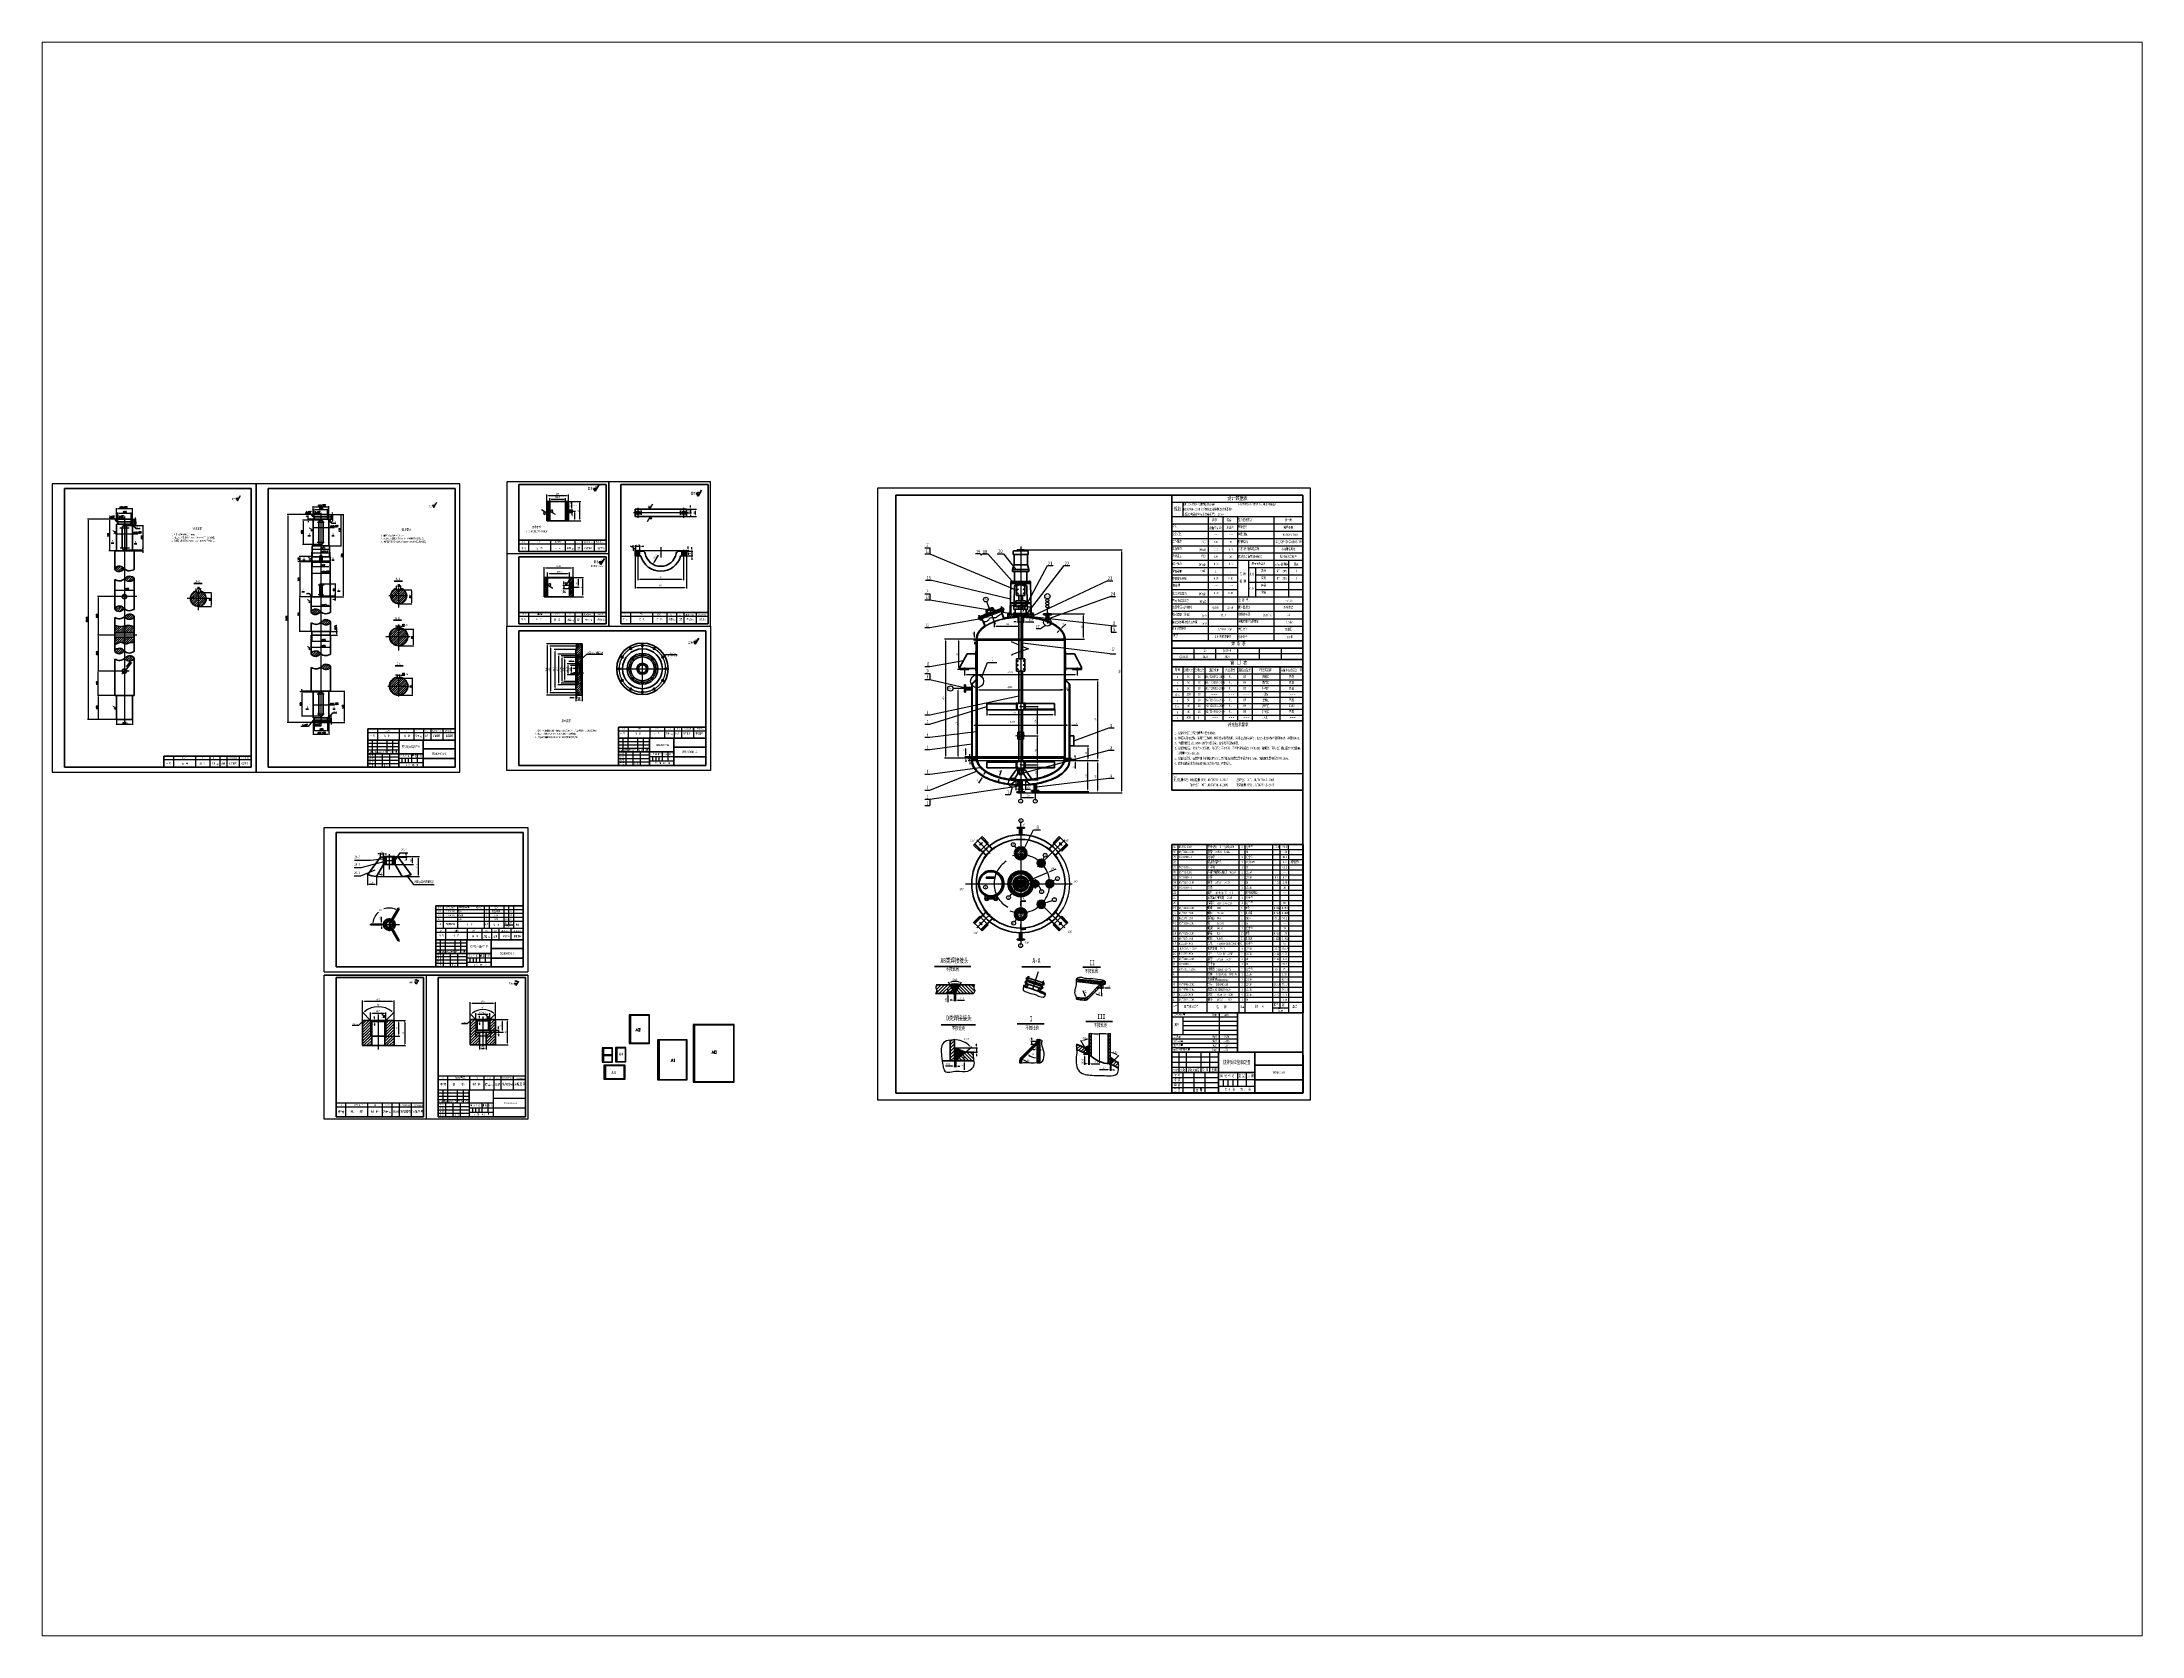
# Paper-space layout '布局1' of a CAD drawing. Header units: millimetres. Extents: x 26 to 231, y 20 to 176.
# The model-space entities are those that its viewports show. They can reach past a viewport. Long polylines and large blocks are cut down to what shows.
import ezdxf

# ---------------------------------------------------------------- set-up
doc = ezdxf.new("R2010")
doc.units = ezdxf.units.MM
for name, pattern in [('ACAD_ISO02W100', [15, 12, -3]), ('ACAD_ISO03W100', [30, 12, -18]), ('CENTER', [50.8, 31.75, -6.35, 6.35, -6.35]), ('CENTER2', [28.575, 19.05, -3.175, 3.175, -3.175]), ('CENTERX2', [101.6, 63.5, -12.7, 12.7, -12.7]), ('EB_DASH', [6, 3, -3]), ('EB_DASHDOT', [39, 30, -3, 3, -3])]:
    doc.linetypes.add(name, pattern=pattern)
doc.layers.get('Defpoints').update_dxf_attribs({"lineweight": 0})
for name, color, linetype, lineweight in [('CAXA0', 7, 'Continuous', 70), ('CAXA1', 1, 'EB_DASHDOT', 25), ('CAXA3', 7, 'Continuous', 25), ('CAXA4', 3, 'Continuous', 25), ('CAXA5', 4, 'Continuous', 25), ('中心线', 1, 'CENTERX2', 25), ('文字', 7, 'Continuous', 0), ('粗实线', 7, 'Continuous', 50), ('粗线', 7, 'Continuous', 40), ('细线', 3, 'Continuous', 0), ('边框线', 2, 'Continuous', 90)]:
    doc.layers.add(name, color=color, linetype=linetype, lineweight=lineweight)
for name, color, linetype in [('填充', 4, 'Continuous'), ('标注', 3, 'Continuous'), ('细实线', 125, 'Continuous'), ('虚线', 4, 'ACAD_ISO03W100')]:
    doc.layers.add(name, color=color, linetype=linetype)
doc.styles.add('6', font='SIMFANG.TTF', dxfattribs={"width": 0.72})
doc.styles.get("Standard").update_dxf_attribs({"font": 'txt', "bigfont": 'gbcbig.shx'})
doc.styles.add('TEXT', font='SIMFANG.TTF', dxfattribs={"width": 0.75})
doc.styles.add('TextStyle0', font='SIMFANG.TTF', dxfattribs={"width": 0.502697})
doc.styles.add('TextStyle1', font='SIMFANG.TTF', dxfattribs={"width": 0.502697})
doc.styles.add('TXT', font='SIMFANG.TTF', dxfattribs={"width": 0.7})
doc.styles.add('UserTxtStyle78', font='SIMFANG.TTF', dxfattribs={"width": 0.667})
doc.styles.add('UserTxtStyle79', font='SIMFANG.TTF', dxfattribs={"width": 0.667})
doc.styles.add('UserTxtStyle8', font='SIMFANG.TTF', dxfattribs={"width": 0.667})
doc.styles.add('UserTxtStyle80', font='SIMFANG.TTF', dxfattribs={"width": 0.667})
doc.styles.add('标准', font='SimSun.ttf', dxfattribs={"width": 0.667})
doc.styles.add('样式 1', font='SIMFANG.TTF', dxfattribs={"width": 0.8})
doc.styles.add('样式 7', font='SimSun.ttf', dxfattribs={"width": 0.4})
doc.dimstyles.new('Copy of ISO-25', dxfattribs={"dimtxt": 30, "dimasz": 20, "dimexe": 12.5, "dimexo": 6.25, "dimgap": 10, "dimtad": 1, "dimtxsty": 'Standard', "dimcen": 0, "dimadec": 0, "dimazin": 0, "dimtfac": 1, "dimtmove": 0, "dimatfit": 3, "dimfxl": 0, "dimtolj": 1, "dimtzin": 0, "dimarcsym": 0})
doc.dimstyles.new('标准', dxfattribs={"dimscale": 10, "dimtxt": 3.5, "dimasz": 4, "dimexe": 2, "dimexo": 0, "dimgap": 2, "dimtad": 1, "dimdec": 1, "dimdsep": 46, "dimtxsty": '标准', "dimcen": 0, "dimdle": 2, "dimazin": 2, "dimtfac": 1, "dimtdec": 1, "dimtmove": 0, "dimatfit": 3, "dimfxl": 0, "dimtolj": 1, "dimtzin": 0, "dimarcsym": 0})
doc.dimstyles.new('标准$2', dxfattribs={"dimscale": 10, "dimtxt": 3.5, "dimasz": 4, "dimexe": 2, "dimexo": 0, "dimgap": 2, "dimtad": 1, "dimtih": 1, "dimtoh": 1, "dimdec": 1, "dimdsep": 46, "dimtxsty": '标准', "dimcen": 0, "dimdle": 2, "dimazin": 2, "dimtfac": 1, "dimtdec": 1, "dimtmove": 0, "dimatfit": 3, "dimfxl": 0, "dimtolj": 1, "dimtzin": 0, "dimarcsym": 0})
pattern_1 = [(45, (-63474.477, 601.016), (-22.45064, 22.45064), [])]
pattern_2 = [(45, (-10798.03, -7430.867), (-29.18583, 29.18583), [])]

# ---------------------------------------------------------------- blocks, each defined once
blk = doc.blocks.new('*D13')
at = {"layer": 'Defpoints', "color": 0, "linetype": 'Continuous', "lineweight": 25}
for p in [(-5131, 3170), (-5131, 3150), (-5018, 3150)]:
    blk.add_point(p, dxfattribs=at)
at = {"layer": '细实线', "color": 0, "linetype": 'Continuous', "lineweight": -2}
for p, q in [((-5131, 3170), (-4998, 3170)), ((-5131, 3150), (-4998, 3150)), ((-5018, 3210), (-5018, 3317)), ((-5018, 3150), (-5018, 3170)), ((-5018, 3110), (-5018, 3070))]:
    blk.add_line(p, q, dxfattribs=at)
at = {"layer": '细实线', "color": 0, "linetype": 'Continuous', "lineweight": 25}
for points in [[(-5024, 3210), (-5011, 3210), (-5018, 3170)], [(-5024, 3110), (-5011, 3110), (-5018, 3150)]]:
    blk.add_solid(points, dxfattribs=at)
at = {"layer": '细实线', "color": 0, "linetype": 'Continuous', "lineweight": -3, "insert": (-5055, 3284), "char_height": 35, "attachment_point": 5, "rotation": 90, "style": '标准'}
blk.add_mtext('\\A1;\\fFangSong_GB2312;10', dxfattribs=at)
blk = doc.blocks.new('*D14')
at = {"layer": 'Defpoints', "color": 0, "lineweight": 25}
for p in [(-4917, 3495), (-4657, 3508), (-5256, 3160), (-4858, 3160), (-4650, 3160)]:
    blk.add_point(p, dxfattribs=at)
at = {"layer": '细实线', "color": 0, "lineweight": -2}
for start, end in [(66.7457, 109.1696), (130.9123, 173.2543)]:
    blk.add_arc((-4858, 3160), 340, start, end, dxfattribs=at)
at = {"layer": '细实线', "color": 0, "lineweight": 25}
for points in [[(-4720, 3478), (-4726, 3466), (-4688, 3454)], [(-5189, 3200), (-5202, 3200), (-5198, 3160)]]:
    blk.add_solid(points, dxfattribs=at)
at = {"layer": '细实线', "color": 0, "lineweight": 25, "insert": (-5028, 3454), "char_height": 35, "attachment_point": 5, "style": '标准'}
blk.add_mtext('\\A1;\\fFangSong_GB2312;120{%%D}', dxfattribs=at)
blk = doc.blocks.new('*D8')
at = {"layer": 'Defpoints', "color": 0, "linetype": 'Continuous', "lineweight": 25}
for p in [(-5310, 4185), (-5123, 4147), (-5123, 3990)]:
    blk.add_point(p, dxfattribs=at)
at = {"layer": '细实线', "color": 0, "linetype": 'Continuous', "lineweight": -2}
for p, q in [((-5310, 4185), (-5310, 3970)), ((-5280, 3990), (-5153, 3990)), ((-5123, 4147), (-5123, 3970))]:
    blk.add_line(p, q, dxfattribs=at)
at = {"layer": '细实线', "color": 0, "linetype": 'Continuous', "lineweight": 25}
for points in [[(-5280, 3995), (-5280, 3985), (-5310, 3990)], [(-5153, 3995), (-5153, 3985), (-5123, 3990)]]:
    blk.add_solid(points, dxfattribs=at)
at = {"layer": '细实线', "color": 0, "linetype": 'Continuous', "lineweight": -3, "insert": (-5217, 4027), "char_height": 35, "attachment_point": 5, "style": '标准'}
blk.add_mtext('\\A1;\\fFangSong_GB2312;100', dxfattribs=at)
blk = doc.blocks.new('*D9')
at = {"layer": 'Defpoints', "color": 0, "linetype": 'Continuous', "lineweight": 25}
for p in [(-4738, 4558), (-4738, 4398), (-4380, 4558)]:
    blk.add_point(p, dxfattribs=at)
at = {"layer": '细实线', "color": 0, "linetype": 'Continuous', "lineweight": -2}
for p, q in [((-4738, 4558), (-4360, 4558)), ((-4738, 4398), (-4360, 4398)), ((-4380, 4428), (-4380, 4528))]:
    blk.add_line(p, q, dxfattribs=at)
at = {"layer": '细实线', "color": 0, "linetype": 'Continuous', "lineweight": 25}
for points in [[(-4385, 4528), (-4375, 4528), (-4380, 4558)], [(-4385, 4428), (-4375, 4428), (-4380, 4398)]]:
    blk.add_solid(points, dxfattribs=at)
at = {"layer": '细实线', "color": 0, "linetype": 'Continuous', "lineweight": -3, "insert": (-4417, 4478), "char_height": 35, "attachment_point": 5, "rotation": 90, "style": '标准'}
blk.add_mtext('\\A1;\\fFangSong_GB2312;80', dxfattribs=at)
blk = doc.blocks.new('*D10')
at = {"layer": 'Defpoints', "color": 0, "linetype": 'Continuous', "lineweight": 25}
for p in [(-5038, 4548), (-4978, 4615), (-4978, 4548)]:
    blk.add_point(p, dxfattribs=at)
at = {"layer": '细实线', "color": 0, "linetype": 'Continuous', "lineweight": -2}
for p, q in [((-5068, 4615), (-5098, 4615)), ((-5038, 4548), (-5038, 4635)), ((-5038, 4615), (-4978, 4615)), ((-4978, 4548), (-4978, 4635)), ((-4948, 4615), (-4918, 4615))]:
    blk.add_line(p, q, dxfattribs=at)
at = {"layer": '细实线', "color": 0, "linetype": 'Continuous', "lineweight": 25}
for points in [[(-5068, 4620), (-5068, 4610), (-5038, 4615)], [(-4948, 4620), (-4948, 4610), (-4978, 4615)]]:
    blk.add_solid(points, dxfattribs=at)
at = {"layer": '细实线', "color": 0, "linetype": 'Continuous', "lineweight": -3, "insert": (-5008, 4652), "char_height": 35, "attachment_point": 5, "style": '标准'}
blk.add_mtext('\\A1;\\fFangSong_GB2312;30', dxfattribs=at)
blk = doc.blocks.new('*D11')
at = {"layer": 'Defpoints', "color": 0, "linetype": 'Continuous', "lineweight": 25}
for p in [(-4738, 4558), (-4259, 4558), (-5123, 4147)]:
    blk.add_point(p, dxfattribs=at)
at = {"layer": '细实线', "color": 0, "linetype": 'Continuous', "lineweight": -2}
for p, q in [((-4738, 4558), (-4239, 4558)), ((-4259, 4177), (-4259, 4528)), ((-5123, 4147), (-4239, 4147))]:
    blk.add_line(p, q, dxfattribs=at)
at = {"layer": '细实线', "color": 0, "linetype": 'Continuous', "lineweight": 25}
for points in [[(-4264, 4528), (-4254, 4528), (-4259, 4558)], [(-4264, 4177), (-4254, 4177), (-4259, 4147)]]:
    blk.add_solid(points, dxfattribs=at)
at = {"layer": '细实线', "color": 0, "linetype": 'Continuous', "lineweight": -3, "insert": (-4296, 4356), "char_height": 35, "attachment_point": 5, "rotation": 90, "style": '标准'}
blk.add_mtext('\\A1;\\fFangSong_GB2312;~210', dxfattribs=at)
blk = doc.blocks.new('*D12')
at = {"layer": 'Defpoints', "color": 0, "linetype": 'Continuous', "lineweight": 25}
for p in [(-4738, 4558), (-4678, 4548), (-4510, 4548)]:
    blk.add_point(p, dxfattribs=at)
at = {"layer": '细实线', "color": 0, "linetype": 'Continuous', "lineweight": -2}
for p, q in [((-4738, 4558), (-4490, 4558)), ((-4678, 4548), (-4490, 4548)), ((-4510, 4588), (-4510, 4618)), ((-4510, 4558), (-4510, 4548)), ((-4510, 4518), (-4510, 4488))]:
    blk.add_line(p, q, dxfattribs=at)
at = {"layer": '细实线', "color": 0, "linetype": 'Continuous', "lineweight": 25}
for points in [[(-4515, 4588), (-4505, 4588), (-4510, 4558)], [(-4515, 4518), (-4505, 4518), (-4510, 4548)]]:
    blk.add_solid(points, dxfattribs=at)
at = {"layer": '细实线', "color": 0, "linetype": 'Continuous', "lineweight": -3, "insert": (-4541, 4482), "char_height": 35, "attachment_point": 5, "rotation": 90, "style": '标准'}
blk.add_mtext('\\A1;\\fFangSong_GB2312;5', dxfattribs=at)
blk = doc.blocks.new('*D15')
at = {"color": 0, "lineweight": -2}
blk.add_line((-4978, 4398), (-4978, 4160), dxfattribs=at)
blk.add_arc((-4978, 4398), 218, 247.9021, 262.0979, dxfattribs=at)
at = {"color": 0, "lineweight": 25}
for points in [[(-5062, 4192), (-5057, 4201), (-5087, 4210)], [(-5007, 4187), (-5008, 4178), (-4978, 4180)]]:
    blk.add_solid(points, dxfattribs=at)
at = {"layer": 'Defpoints', "color": 0, "lineweight": 25}
for p in [(-4978, 4558), (-4978, 4398), (-4978, 4398), (-5123, 4147), (-5052, 4194)]:
    blk.add_point(p, dxfattribs=at)
at = {"color": 0, "insert": (-5010, 4220), "char_height": 35, "attachment_point": 5, "style": '标准'}
blk.add_mtext('\\A1;30°', dxfattribs=at)
blk = doc.blocks.new('*D52')
at = {"layer": 'Defpoints', "color": 0, "linetype": 'Continuous', "lineweight": 25}
for p in [(8749, 9559), (9446, 9559), (9064, 9039)]:
    blk.add_point(p, dxfattribs=at)
at = {"layer": '细实线', "color": 0, "linetype": 'Continuous', "lineweight": -2}
for p, q in [((8749, 9559), (9466, 9559)), ((9446, 9079), (9446, 9519)), ((9064, 9039), (9466, 9039))]:
    blk.add_line(p, q, dxfattribs=at)
at = {"layer": '细实线', "color": 0, "linetype": 'Continuous', "lineweight": 25}
for points in [[(9439, 9519), (9453, 9519), (9446, 9559)], [(9439, 9079), (9453, 9079), (9446, 9039)]]:
    blk.add_solid(points, dxfattribs=at)
at = {"layer": '细实线', "color": 0, "linetype": 'Continuous', "lineweight": -3, "insert": (9408, 9299), "char_height": 35, "attachment_point": 5, "rotation": 90, "style": '标准'}
blk.add_mtext('\\A1;\\fFangSong_GB2312;500', dxfattribs=at)
blk = doc.blocks.new('*D54')
at = {"layer": 'Defpoints', "color": 0, "linetype": 'Continuous', "lineweight": 25}
for p in [(9066, 8204), (9160, 6539), (9732, 6539)]:
    blk.add_point(p, dxfattribs=at)
at = {"layer": '细实线', "color": 0, "linetype": 'Continuous', "lineweight": -2}
for p, q in [((9066, 8204), (9752, 8204)), ((9732, 8164), (9732, 6579)), ((9160, 6539), (9752, 6539))]:
    blk.add_line(p, q, dxfattribs=at)
at = {"layer": '细实线', "color": 0, "linetype": 'Continuous', "lineweight": 25}
for points in [[(9725, 8164), (9739, 8164), (9732, 8204)], [(9725, 6579), (9739, 6579), (9732, 6539)]]:
    blk.add_solid(points, dxfattribs=at)
at = {"layer": '细实线', "color": 0, "linetype": 'Continuous', "lineweight": -3, "insert": (9694, 7372), "char_height": 35, "attachment_point": 5, "rotation": 90, "style": '标准'}
blk.add_mtext('\\A1;\\fFangSong_GB2312;1665', dxfattribs=at)
blk = doc.blocks.new('*D55')
at = {"layer": 'Defpoints', "color": 0, "linetype": 'Continuous', "lineweight": 25}
for p in [(9160, 6539), (8199, 5874), (9732, 5874)]:
    blk.add_point(p, dxfattribs=at)
at = {"layer": '细实线', "color": 0, "linetype": 'Continuous', "lineweight": -2}
for p, q in [((9160, 6539), (9752, 6539)), ((9732, 6489), (9732, 5924)), ((8199, 5874), (9752, 5874))]:
    blk.add_line(p, q, dxfattribs=at)
at = {"layer": '细实线', "color": 0, "linetype": 'Continuous', "lineweight": 25}
for points in [[(9724, 6489), (9740, 6489), (9732, 6539)], [(9724, 5924), (9740, 5924), (9732, 5874)]]:
    blk.add_solid(points, dxfattribs=at)
at = {"layer": '细实线', "color": 0, "linetype": 'Continuous', "lineweight": -3, "insert": (9694, 6206), "char_height": 35, "attachment_point": 5, "rotation": 90, "style": '标准'}
blk.add_mtext('\\A1;\\fFangSong_GB2312;665', dxfattribs=at)
blk = doc.blocks.new('*D56')
at = {"layer": 'Defpoints', "color": 0, "linetype": 'Continuous', "lineweight": 25}
for p in [(9160, 6539), (9247, 6839), (9533, 6539)]:
    blk.add_point(p, dxfattribs=at)
at = {"layer": '细实线', "color": 0, "linetype": 'Continuous', "lineweight": -2}
for p, q in [((9160, 6539), (9553, 6539)), ((9247, 6839), (9553, 6839)), ((9533, 6799), (9533, 6579))]:
    blk.add_line(p, q, dxfattribs=at)
at = {"layer": '细实线', "color": 0, "linetype": 'Continuous', "lineweight": 25}
for points in [[(9527, 6799), (9540, 6799), (9533, 6839)], [(9527, 6579), (9540, 6579), (9533, 6539)]]:
    blk.add_solid(points, dxfattribs=at)
at = {"layer": '细实线', "color": 0, "linetype": 'Continuous', "lineweight": -3, "insert": (9496, 6689), "char_height": 35, "attachment_point": 5, "rotation": 90, "style": '标准'}
blk.add_mtext('\\A1;\\fFangSong_GB2312;300', dxfattribs=at)
blk = doc.blocks.new('*D57')
at = {"layer": 'Defpoints', "color": 0, "linetype": 'Continuous', "lineweight": 25}
for p in [(7605, 9397), (8150, 9480), (8150, 9307)]:
    blk.add_point(p, dxfattribs=at)
at = {"layer": '细实线', "color": 0, "linetype": 'Continuous', "lineweight": -2}
for p, q in [((7605, 9397), (7605, 9287)), ((7645, 9307), (8110, 9307)), ((8150, 9480), (8150, 9287))]:
    blk.add_line(p, q, dxfattribs=at)
at = {"layer": '细实线', "color": 0, "linetype": 'Continuous', "lineweight": 25}
for points in [[(7645, 9314), (7645, 9301), (7605, 9307)], [(8110, 9314), (8110, 9301), (8150, 9307)]]:
    blk.add_solid(points, dxfattribs=at)
at = {"layer": '细实线', "color": 0, "linetype": 'Continuous', "lineweight": -3, "insert": (7877, 9345), "char_height": 35, "attachment_point": 5, "style": '标准'}
blk.add_mtext('\\A1;\\fFangSong_GB2312;550', dxfattribs=at)
blk = doc.blocks.new('*D58')
at = {"layer": 'Defpoints', "color": 0, "linetype": 'Continuous', "lineweight": 25}
for p in [(7368, 6216), (7371, 6214), (7376, 6222)]:
    blk.add_point(p, dxfattribs=at)
at = {"layer": '细实线', "color": 0, "linetype": 'Continuous', "lineweight": -2}
for p, q in [((7346, 6182), (7278, 6074)), ((7371, 6214), (7351, 6226)), ((7376, 6222), (7356, 6235)), ((7373, 6224), (7368, 6216)), ((7394, 6258), (7416, 6292))]:
    blk.add_line(p, q, dxfattribs=at)
at = {"layer": '细实线', "color": 0, "linetype": 'Continuous', "lineweight": 25}
for points in [[(7341, 6185), (7352, 6178), (7368, 6216)], [(7389, 6262), (7400, 6254), (7373, 6224)]]:
    blk.add_solid(points, dxfattribs=at)
at = {"layer": '细实线', "color": 0, "linetype": 'Continuous', "lineweight": -3, "insert": (7265, 6123), "char_height": 35, "attachment_point": 5, "rotation": 57.7248, "style": '标准'}
blk.add_mtext('\\A1;\\fFangSong_GB2312;10', dxfattribs=at)
blk = doc.blocks.new('*D59')
at = {"layer": 'Defpoints', "color": 0, "linetype": 'Continuous', "lineweight": 25}
for p in [(6990, 8414), (9310, 8414), (9310, 8311)]:
    blk.add_point(p, dxfattribs=at)
at = {"layer": '细实线', "color": 0, "linetype": 'Continuous', "lineweight": -2}
for p, q in [((6990, 8414), (6990, 8291)), ((7030, 8311), (9270, 8311)), ((9310, 8414), (9310, 8291))]:
    blk.add_line(p, q, dxfattribs=at)
at = {"layer": '细实线', "color": 0, "linetype": 'Continuous', "lineweight": 25}
for points in [[(7030, 8317), (7030, 8304), (6990, 8311)], [(9270, 8317), (9270, 8304), (9310, 8311)]]:
    blk.add_solid(points, dxfattribs=at)
at = {"layer": '细实线', "color": 0, "linetype": 'Continuous', "lineweight": -3, "insert": (7934, 8351), "char_height": 35, "attachment_point": 5, "style": '标准'}
blk.add_mtext('\\A1;\\fFangSong_GB2312;φ2320', dxfattribs=at)
blk = doc.blocks.new('*D60')
at = {"layer": 'Defpoints', "color": 0, "linetype": 'Continuous', "lineweight": 25}
for p in [(9050, 7994), (9050, 7796), (7250, 7776)]:
    blk.add_point(p, dxfattribs=at)
at = {"layer": '细实线', "color": 0, "linetype": 'Continuous', "lineweight": -2}
for p, q in [((7250, 7776), (7250, 8014)), ((7290, 7994), (9010, 7994)), ((9050, 7796), (9050, 8014))]:
    blk.add_line(p, q, dxfattribs=at)
at = {"layer": '细实线', "color": 0, "linetype": 'Continuous', "lineweight": 25}
for points in [[(7290, 8000), (7290, 7987), (7250, 7994)], [(9010, 8000), (9010, 7987), (9050, 7994)]]:
    blk.add_solid(points, dxfattribs=at)
at = {"layer": '细实线', "color": 0, "linetype": 'Continuous', "lineweight": 25, "insert": (7931, 8044), "char_height": 35, "attachment_point": 5, "style": '标准'}
blk.add_mtext('\\A1;\\fFangSong_GB2312;φ1800', dxfattribs=at)
blk = doc.blocks.new('CAXBLOCK28', base_point=(216, -6573))
at = {"layer": 'CAXA0', "color": 0, "linetype": 'Continuous', "lineweight": 25}
for p, q in [((-1057, 3950), (-1085, 3978)), ((-1017, 3955), (-1068, 4005)), ((-977, 3959), (-1025, 4008)), ((-978, 4005), (-984, 4011)), ((-935, 3962), (-974, 4001)), ((-892, 3965), (-923, 3995)), ((-877, 3994), (-878, 3995)), ((-758, 3965), (-766, 3973)), ((-711, 3963), (-743, 3995)), ((-662, 3959), (-698, 3995)), ((-612, 3954), (-662, 4004)), ((-560, 3947), (-625, 4011)), ((-555, 3987), (-574, 4005))]:
    blk.add_line(p, q, dxfattribs=at)
blk = doc.blocks.new('CAXBLOCK29', base_point=(216, -6573))
at = {"layer": 'CAXA0', "color": 0, "linetype": 'Continuous', "lineweight": 25}
for p, q in [((-873, 3965), (-880, 3958)), ((-879, 3952), (-880, 3952)), ((-873, 3959), (-879, 3965)), ((-760, 3954), (-772, 3965)), ((-763, 3965), (-768, 3960)), ((-760, 3954), (-762, 3953))]:
    blk.add_line(p, q, dxfattribs=at)
blk = doc.blocks.new('CAXBLOCK30')
at = {"layer": 'CAXA0', "color": 0, "linetype": 'Continuous', "lineweight": 25}
for p, q in [((-775, 798), (-787, 810)), ((-775, 810), (-787, 798)), ((-779, 810), (-787, 802)), ((-784, 810), (-787, 807)), ((-775, 793), (-787, 805)), ((-775, 805), (-787, 793)), ((-775, 789), (-787, 801)), ((-775, 801), (-787, 789)), ((-775, 784), (-787, 796)), ((-775, 796), (-787, 784)), ((-775, 780), (-787, 792)), ((-775, 792), (-787, 780)), ((-775, 788), (-787, 775)), ((-777, 777), (-787, 787)), ((-782, 777), (-787, 783)), ((-783, 774), (-787, 778)), ((-782, 776), (-787, 771)), ((-782, 769), (-787, 774)), ((-783, 771), (-787, 766)), ((-775, 757), (-787, 769)), ((-778, 767), (-787, 757)), ((-782, 767), (-787, 762)), ((-775, 753), (-787, 765)), ((-775, 765), (-787, 753)), ((-775, 761), (-787, 748)), ((-775, 748), (-787, 760)), ((-775, 744), (-787, 756)), ((-775, 756), (-787, 744)), ((-775, 752), (-787, 739)), ((-775, 739), (-787, 751)), ((-775, 735), (-787, 747)), ((-775, 747), (-787, 735)), ((-777, 732), (-787, 742)), ((-781, 732), (-787, 738)), ((-786, 732), (-787, 733)), ((-775, 743), (-786, 732)), ((-775, 802), (-783, 810)), ((-775, 783), (-781, 777)), ((-775, 762), (-781, 767)), ((-775, 738), (-781, 732)), ((-775, 806), (-779, 810)), ((-775, 779), (-777, 777)), ((-775, 734), (-777, 732)), ((-775, 766), (-776, 767))]:
    blk.add_line(p, q, dxfattribs=at)
blk = doc.blocks.new('CAXBLOCK31')
at = {"layer": 'CAXA0', "color": 0, "linetype": 'Continuous', "lineweight": 25}
for p, q in [((-856, 810), (-865, 801)), ((-860, 810), (-865, 805)), ((-865, 810), (-865, 810)), ((-853, 809), (-865, 796)), ((-853, 794), (-865, 807)), ((-853, 804), (-865, 792)), ((-853, 790), (-865, 802)), ((-853, 800), (-865, 787)), ((-853, 785), (-865, 798)), ((-853, 795), (-865, 783)), ((-853, 781), (-865, 793)), ((-853, 791), (-865, 778)), ((-853, 776), (-865, 789)), ((-853, 786), (-865, 774)), ((-853, 772), (-865, 784)), ((-853, 782), (-865, 769)), ((-853, 767), (-865, 780)), ((-853, 777), (-865, 765)), ((-853, 763), (-865, 775)), ((-853, 773), (-865, 760)), ((-853, 758), (-865, 771)), ((-853, 768), (-865, 756)), ((-853, 754), (-865, 766)), ((-853, 764), (-865, 751)), ((-853, 750), (-865, 762)), ((-853, 759), (-865, 747)), ((-853, 745), (-865, 757)), ((-853, 755), (-865, 742)), ((-853, 741), (-865, 753)), ((-853, 750), (-865, 738)), ((-853, 736), (-865, 748)), ((-853, 746), (-865, 733)), ((-853, 732), (-865, 744)), ((-858, 732), (-865, 739)), ((-862, 732), (-865, 735)), ((-853, 799), (-864, 810)), ((-853, 741), (-862, 732)), ((-853, 803), (-859, 810)), ((-853, 737), (-857, 732)), ((-853, 808), (-855, 810)), ((-853, 732), (-853, 732))]:
    blk.add_line(p, q, dxfattribs=at)
blk = doc.blocks.new('CAXBLOCK32')
at = {"layer": 'CAXA0', "color": 0, "linetype": 'Continuous', "lineweight": 25}
for p, q in [((-880, 803), (-871, 812)), ((-880, 808), (-876, 812)), ((-880, 798), (-866, 811)), ((-880, 793), (-865, 808)), ((-880, 788), (-865, 803)), ((-880, 783), (-865, 798)), ((-880, 778), (-865, 793)), ((-880, 773), (-865, 788)), ((-880, 768), (-865, 783)), ((-880, 763), (-865, 778)), ((-880, 758), (-865, 773)), ((-880, 753), (-865, 768)), ((-880, 748), (-865, 763)), ((-880, 743), (-865, 758)), ((-880, 739), (-865, 754)), ((-880, 734), (-865, 749)), ((-877, 732), (-865, 744)), ((-872, 732), (-865, 739)), ((-867, 732), (-865, 734)), ((-775, 809), (-772, 812)), ((-775, 804), (-767, 812)), ((-775, 799), (-762, 812)), ((-775, 794), (-760, 809)), ((-775, 789), (-760, 804)), ((-775, 784), (-760, 799)), ((-775, 779), (-760, 794)), ((-775, 764), (-772, 767)), ((-775, 759), (-767, 767)), ((-775, 754), (-762, 767)), ((-775, 749), (-760, 764)), ((-775, 745), (-760, 760)), ((-775, 740), (-760, 755)), ((-775, 735), (-760, 750)), ((-773, 732), (-760, 745)), ((-772, 777), (-760, 789)), ((-768, 732), (-760, 740)), ((-767, 777), (-760, 784)), ((-763, 732), (-760, 735)), ((-762, 777), (-760, 779))]:
    blk.add_line(p, q, dxfattribs=at)
blk = doc.blocks.new('CAXBLOCK33')
at = {"layer": 'CAXA0', "color": 0, "linetype": 'Continuous', "lineweight": 25}
for p, q in [((-1744, 2662), (-1745, 2661)), ((-1738, 2666), (-1744, 2660)), ((-1741, 2664), (-1744, 2660)), ((-1736, 2654), (-1744, 2662)), ((-1737, 2654), (-1744, 2662)), ((-1736, 2667), (-1743, 2659)), ((-1736, 2665), (-1743, 2659)), ((-1736, 2655), (-1743, 2662)), ((-1736, 2664), (-1742, 2658)), ((-1736, 2658), (-1742, 2663)), ((-1736, 2657), (-1742, 2663)), ((-1736, 2663), (-1742, 2658)), ((-1736, 2659), (-1741, 2664)), ((-1736, 2662), (-1741, 2657)), ((-1736, 2661), (-1740, 2665)), ((-1736, 2660), (-1740, 2664)), ((-1736, 2661), (-1740, 2656)), ((-1736, 2660), (-1740, 2656)), ((-1736, 2662), (-1739, 2665)), ((-1736, 2659), (-1739, 2655)), ((-1736, 2658), (-1739, 2655)), ((-1736, 2663), (-1738, 2666)), ((-1736, 2664), (-1738, 2666)), ((-1736, 2656), (-1738, 2654)), ((-1736, 2665), (-1737, 2666)), ((-1736, 2655), (-1737, 2654)), ((-1736, 2667), (-1736, 2667)), ((-1736, 2654), (-1736, 2654))]:
    blk.add_line(p, q, dxfattribs=at)
blk = doc.blocks.new('CAXBLOCK34')
at = {"layer": 'CAXA0', "color": 0, "linetype": 'Continuous', "lineweight": 25}
for p, q in [((103, 2659), (96, 2667)), ((96, 2667), (96, 2667)), ((98, 2666), (96, 2663)), ((98, 2666), (96, 2664)), ((97, 2666), (96, 2665)), ((103, 2659), (96, 2665)), ((100, 2665), (96, 2661)), ((99, 2665), (96, 2662)), ((102, 2658), (96, 2664)), ((101, 2664), (96, 2659)), ((100, 2664), (96, 2660)), ((102, 2658), (96, 2663)), ((102, 2663), (96, 2656)), ((102, 2663), (96, 2658)), ((101, 2657), (96, 2662)), ((104, 2662), (96, 2654)), ((103, 2662), (96, 2655)), ((100, 2657), (96, 2661)), ((100, 2656), (96, 2660)), ((99, 2655), (96, 2659)), ((99, 2655), (96, 2658)), ((98, 2654), (96, 2656)), ((97, 2654), (96, 2655)), ((96, 2654), (96, 2654)), ((104, 2662), (97, 2654)), ((104, 2660), (98, 2666)), ((104, 2660), (101, 2664)), ((105, 2661), (104, 2662))]:
    blk.add_line(p, q, dxfattribs=at)
blk = doc.blocks.new('CAXBLOCK35')
at = {"layer": 'CAXA0', "color": 0, "linetype": 'Continuous', "lineweight": 25}
for p, q in [((-712, 583), (-720, 591)), ((-719, 591), (-720, 590)), ((-712, 584), (-719, 591)), ((-717, 591), (-719, 589)), ((-718, 591), (-719, 590)), ((-711, 584), (-718, 591)), ((-714, 591), (-718, 588)), ((-716, 591), (-718, 589)), ((-711, 585), (-717, 591)), ((-712, 591), (-717, 587)), ((-713, 591), (-717, 587)), ((-710, 586), (-716, 591)), ((-710, 591), (-716, 585)), ((-711, 591), (-716, 586)), ((-707, 592), (-715, 584)), ((-710, 586), (-715, 591)), ((-708, 591), (-715, 585)), ((-713, 583), (-715, 585)), ((-706, 592), (-714, 584)), ((-709, 587), (-714, 591)), ((-706, 590), (-713, 583)), ((-708, 587), (-712, 591)), ((-708, 588), (-711, 591)), ((-707, 588), (-710, 591)), ((-707, 589), (-709, 591)), ((-706, 589), (-708, 591)), ((-706, 590), (-707, 592)), ((-706, 592), (-706, 592))]:
    blk.add_line(p, q, dxfattribs=at)
blk = doc.blocks.new('CAXBLOCK36')
at = {"layer": 'CAXA0', "color": 0, "linetype": 'Continuous', "lineweight": 25}
for p, q in [((-926, 584), (-934, 592)), ((-932, 591), (-934, 589)), ((-933, 592), (-934, 590)), ((-934, 592), (-934, 591)), ((-927, 583), (-934, 591)), ((-926, 584), (-933, 592)), ((-930, 591), (-933, 588)), ((-931, 591), (-933, 589)), ((-925, 585), (-932, 591)), ((-928, 591), (-932, 587)), ((-929, 591), (-932, 588)), ((-926, 591), (-931, 587)), ((-924, 585), (-930, 591)), ((-924, 591), (-930, 586)), ((-925, 591), (-930, 586)), ((-924, 586), (-929, 591)), ((-922, 591), (-929, 584)), ((-923, 591), (-929, 585)), ((-923, 587), (-928, 591)), ((-920, 591), (-928, 583)), ((-921, 591), (-928, 584)), ((-923, 587), (-927, 591)), ((-925, 584), (-927, 583)), ((-922, 588), (-926, 591)), ((-922, 589), (-924, 591)), ((-921, 589), (-923, 591)), ((-921, 590), (-922, 591)), ((-920, 590), (-921, 591))]:
    blk.add_line(p, q, dxfattribs=at)
blk = doc.blocks.new('*D61')
at = {"layer": 'Defpoints', "color": 0, "linetype": 'Continuous', "lineweight": 25}
for p in [(9160, 6539), (9533, 6539), (8492, 5899)]:
    blk.add_point(p, dxfattribs=at)
at = {"layer": '细实线', "color": 0, "linetype": 'Continuous', "lineweight": -2}
for p, q in [((9160, 6539), (9553, 6539)), ((9533, 5939), (9533, 6499)), ((8492, 5899), (9553, 5899))]:
    blk.add_line(p, q, dxfattribs=at)
at = {"layer": '细实线', "color": 0, "linetype": 'Continuous', "lineweight": 25}
for points in [[(9527, 6499), (9540, 6499), (9533, 6539)], [(9527, 5939), (9540, 5939), (9533, 5899)]]:
    blk.add_solid(points, dxfattribs=at)
at = {"layer": '细实线', "color": 0, "linetype": 'Continuous', "lineweight": -3, "insert": (9496, 6219), "char_height": 35, "attachment_point": 5, "rotation": 90, "style": '标准'}
blk.add_mtext('\\A1;\\fFangSong_GB2312;640', dxfattribs=at)
blk = doc.blocks.new('CAXBLOCK85', base_point=(399, -6904))
at = {"layer": 'CAXA0', "color": 0, "linetype": 'Continuous', "lineweight": 25}
for p, q in [((-677, -1537), (-638, -1497)), ((-664, -1546), (-660, -1542)), ((-660, -1542), (-655, -1537)), ((-655, -1537), (-637, -1519)), ((-655, -1559), (-651, -1556)), ((-651, -1556), (-637, -1542)), ((-639, -1566), (-637, -1564)), ((-637, -1519), (-632, -1514)), ((-637, -1542), (-633, -1537)), ((-637, -1564), (-633, -1560)), ((-633, -1537), (-618, -1523)), ((-633, -1560), (-614, -1541)), ((-632, -1514), (-628, -1510)), ((-628, -1510), (-619, -1501)), ((-626, -1576), (-599, -1548)), ((-618, -1523), (-615, -1519)), ((-615, -1519), (-607, -1511)), ((-614, -1541), (-610, -1537)), ((-610, -1537), (-609, -1536)), ((-609, -1536), (-599, -1526))]:
    blk.add_line(p, q, dxfattribs=at)
blk = doc.blocks.new('CAXBLOCK86', base_point=(399, -6904))
at = {"layer": 'CAXA0', "color": 0, "linetype": 'Continuous', "lineweight": 25}
for p, q in [((-842, -1532), (-850, -1524)), ((-837, -1581), (-848, -1571)), ((-837, -1492), (-844, -1485)), ((-826, -1458), (-832, -1451)), ((-792, -1672), (-825, -1639)), ((-811, -1428), (-817, -1422)), ((-792, -1402), (-798, -1396)), ((-769, -1380), (-775, -1374)), ((-739, -1725), (-772, -1692)), ((-743, -1361), (-749, -1355)), ((-713, -1347), (-719, -1340)), ((-678, -1336), (-685, -1329)), ((-637, -1332), (-646, -1324)), ((-586, -1339), (-597, -1328)), ((-551, -1732), (-558, -1726)), ((-522, -1717), (-528, -1711)), ((-457, -1423), (-523, -1357)), ((-496, -1698), (-502, -1692)), ((-474, -1675), (-480, -1669)), ((-455, -1649), (-461, -1643)), ((-440, -1619), (-447, -1613)), ((-428, -1497), (-439, -1486)), ((-429, -1585), (-436, -1578)), ((-424, -1546), (-432, -1537)), ((-671, -1748), (-681, -1737)), ((-624, -1750), (-632, -1742)), ((-585, -1744), (-592, -1737))]:
    blk.add_line(p, q, dxfattribs=at)
blk = doc.blocks.new('*D62')
at = {"layer": 'Defpoints', "color": 0, "lineweight": 25}
for p in [(7450, 7585), (8850, 7585), (8850, 7485)]:
    blk.add_point(p, dxfattribs=at)
at = {"layer": '细实线', "color": 0, "lineweight": -2}
for p, q in [((7450, 7585), (7450, 7465)), ((7490, 7485), (8810, 7485)), ((8850, 7585), (8850, 7465))]:
    blk.add_line(p, q, dxfattribs=at)
at = {"layer": '细实线', "color": 0, "lineweight": 25}
for points in [[(7490, 7492), (7490, 7479), (7450, 7485)], [(8810, 7492), (8810, 7479), (8850, 7485)]]:
    blk.add_solid(points, dxfattribs=at)
at = {"layer": '细实线', "color": 0, "lineweight": -3, "insert": (8019, 7523), "char_height": 35, "attachment_point": 5, "style": '标准'}
blk.add_mtext('\\A1;\\fFangSong_GB2312;1400', dxfattribs=at)
blk = doc.blocks.new('*D63')
at = {"layer": 'Defpoints', "color": 0, "linetype": 'Continuous', "lineweight": 25}
for p in [(8150, 4000), (8704, 4230)]:
    blk.add_point(p, dxfattribs=at)
at = {"layer": '细实线', "color": 0, "linetype": 'Continuous', "lineweight": -2}
for p, q in [((8150, 4000), (8704, 4230)), ((8871, 4300), (8741, 4245))]:
    blk.add_line(p, q, dxfattribs=at)
at = {"layer": '细实线', "color": 0, "linetype": 'Continuous', "lineweight": 25}
blk.add_solid([(8738, 4252), (8743, 4239), (8704, 4230)], dxfattribs=at)
at = {"layer": '细实线', "color": 0, "linetype": 'Continuous', "lineweight": 25, "insert": (8810, 4315), "char_height": 35, "attachment_point": 5, "rotation": 22.5733, "style": '标准'}
blk.add_mtext('\\A1;\\fFangSong_GB2312;R600', dxfattribs=at)
blk = doc.blocks.new('*D64')
at = {"layer": 'Defpoints', "color": 0, "linetype": 'Continuous', "lineweight": 25}
for p in [(8150, 7650), (8493, 7650), (8220, 7049)]:
    blk.add_point(p, dxfattribs=at)
at = {"layer": '细实线', "color": 0, "linetype": 'Continuous', "lineweight": -2}
for p, q in [((8150, 7650), (8513, 7650)), ((8493, 7089), (8493, 7610)), ((8220, 7049), (8513, 7049))]:
    blk.add_line(p, q, dxfattribs=at)
at = {"layer": '细实线', "color": 0, "linetype": 'Continuous', "lineweight": 25}
for points in [[(8486, 7610), (8500, 7610), (8493, 7650)], [(8486, 7089), (8500, 7089), (8493, 7049)]]:
    blk.add_solid(points, dxfattribs=at)
at = {"layer": '细实线', "color": 0, "linetype": 'Continuous', "lineweight": -3, "insert": (8456, 7349), "char_height": 35, "attachment_point": 5, "rotation": 90, "style": '标准'}
blk.add_mtext('\\A1;\\fFangSong_GB2312;600', dxfattribs=at)
blk = doc.blocks.new('*D65')
at = {"layer": 'Defpoints', "color": 0, "linetype": 'Continuous', "lineweight": 25}
for p in [(8220, 7049), (8493, 7049), (8150, 6449)]:
    blk.add_point(p, dxfattribs=at)
at = {"layer": '细实线', "color": 0, "linetype": 'Continuous', "lineweight": -2}
for p, q in [((8220, 7049), (8513, 7049)), ((8493, 6489), (8493, 7009)), ((8150, 6449), (8513, 6449))]:
    blk.add_line(p, q, dxfattribs=at)
at = {"layer": '细实线', "color": 0, "linetype": 'Continuous', "lineweight": 25}
for points in [[(8486, 7009), (8500, 7009), (8493, 7049)], [(8486, 6489), (8500, 6489), (8493, 6449)]]:
    blk.add_solid(points, dxfattribs=at)
at = {"layer": '细实线', "color": 0, "linetype": 'Continuous', "lineweight": -3, "insert": (8456, 6749), "char_height": 35, "attachment_point": 5, "rotation": 90, "style": '标准'}
blk.add_mtext('\\A1;\\fFangSong_GB2312;600', dxfattribs=at)
blk = doc.blocks.new('*D67')
at = {"layer": 'Defpoints', "color": 0, "linetype": 'Continuous', "lineweight": 25}
for p in [(8150, 5874), (8450, 5899), (8450, 5779)]:
    blk.add_point(p, dxfattribs=at)
at = {"layer": '细实线', "color": 0, "linetype": 'Continuous', "lineweight": -2}
for p, q in [((8150, 5874), (8150, 5759)), ((8190, 5779), (8410, 5779)), ((8450, 5899), (8450, 5759))]:
    blk.add_line(p, q, dxfattribs=at)
at = {"layer": '细实线', "color": 0, "linetype": 'Continuous', "lineweight": 25}
for points in [[(8190, 5786), (8190, 5772), (8150, 5779)], [(8410, 5786), (8410, 5772), (8450, 5779)]]:
    blk.add_solid(points, dxfattribs=at)
at = {"layer": '细实线', "color": 0, "linetype": 'Continuous', "lineweight": -3, "insert": (8300, 5816), "char_height": 35, "attachment_point": 5, "style": '标准'}
blk.add_mtext('\\A1;\\fFangSong_GB2312;300', dxfattribs=at)
blk = doc.blocks.new('*D68')
at = {"layer": 'Defpoints', "color": 0, "linetype": 'Continuous', "lineweight": 25}
for p in [(7104, 6589), (7150, 6589), (7150, 6539)]:
    blk.add_point(p, dxfattribs=at)
at = {"layer": '细实线', "color": 0, "linetype": 'Continuous', "lineweight": -2}
for p, q in [((7150, 6589), (7084, 6589)), ((7150, 6539), (7084, 6539)), ((7104, 6629), (7104, 6669)), ((7104, 6539), (7104, 6589)), ((7104, 6499), (7104, 6459))]:
    blk.add_line(p, q, dxfattribs=at)
at = {"layer": '细实线', "color": 0, "linetype": 'Continuous', "lineweight": 25}
for points in [[(7097, 6629), (7110, 6629), (7104, 6589)], [(7097, 6499), (7110, 6499), (7104, 6539)]]:
    blk.add_solid(points, dxfattribs=at)
at = {"layer": '细实线', "color": 0, "linetype": 'Continuous', "lineweight": -3, "insert": (7066, 6564), "char_height": 35, "attachment_point": 5, "rotation": 90, "style": '标准'}
blk.add_mtext('\\A1;\\fFangSong_GB2312;50', dxfattribs=at)
blk = doc.blocks.new('*D69')
at = {"layer": 'Defpoints', "color": 0, "linetype": 'Continuous', "lineweight": 25}
for p in [(8050, 6128), (8250, 6128), (8250, 5950)]:
    blk.add_point(p, dxfattribs=at)
at = {"layer": '细实线', "color": 0, "linetype": 'Continuous', "lineweight": -2}
for p, q in [((8050, 6128), (8050, 5930)), ((8250, 6128), (8250, 5930)), ((8090, 5950), (8210, 5950))]:
    blk.add_line(p, q, dxfattribs=at)
at = {"layer": '细实线', "color": 0, "linetype": 'Continuous', "lineweight": 25}
for points in [[(8090, 5957), (8090, 5943), (8050, 5950)], [(8210, 5957), (8210, 5943), (8250, 5950)]]:
    blk.add_solid(points, dxfattribs=at)
at = {"layer": '细实线', "color": 0, "linetype": 'Continuous', "lineweight": -3, "insert": (8307, 5985), "char_height": 35, "attachment_point": 5, "style": '标准'}
blk.add_mtext('\\A1;\\fFangSong_GB2312;200', dxfattribs=at)
blk = doc.blocks.new('*D70')
at = {"layer": 'Defpoints', "color": 0, "linetype": 'Continuous', "lineweight": 25}
for p in [(9160, 6564), (9160, 6539), (9273, 6539)]:
    blk.add_point(p, dxfattribs=at)
at = {"layer": '细实线', "color": 0, "linetype": 'Continuous', "lineweight": -2}
for p, q in [((9160, 6564), (9293, 6564)), ((9160, 6539), (9293, 6539)), ((9273, 6604), (9273, 6644)), ((9273, 6564), (9273, 6539)), ((9273, 6499), (9273, 6372))]:
    blk.add_line(p, q, dxfattribs=at)
at = {"layer": '细实线', "color": 0, "linetype": 'Continuous', "lineweight": 25}
for points in [[(9266, 6604), (9280, 6604), (9273, 6564)], [(9266, 6499), (9280, 6499), (9273, 6539)]]:
    blk.add_solid(points, dxfattribs=at)
at = {"layer": '细实线', "color": 0, "linetype": 'Continuous', "lineweight": -3, "insert": (9236, 6406), "char_height": 35, "attachment_point": 5, "rotation": 90, "style": '标准'}
blk.add_mtext('\\A1;\\fFangSong_GB2312;25', dxfattribs=at)
blk = doc.blocks.new('*D71')
at = {"layer": 'Defpoints', "color": 0, "linetype": 'Continuous', "lineweight": 25}
for p in [(9160, 7375), (9150, 7061), (9160, 7266)]:
    blk.add_point(p, dxfattribs=at)
at = {"layer": '细实线', "color": 0, "linetype": 'Continuous', "lineweight": -2}
for p, q in [((9160, 7375), (9160, 7246)), ((9110, 7266), (9070, 7266)), ((9150, 7061), (9150, 7286)), ((9150, 7266), (9160, 7266)), ((9200, 7266), (9327, 7266))]:
    blk.add_line(p, q, dxfattribs=at)
at = {"layer": '细实线', "color": 0, "linetype": 'Continuous', "lineweight": 25}
for points in [[(9110, 7273), (9110, 7260), (9150, 7266)], [(9200, 7273), (9200, 7260), (9160, 7266)]]:
    blk.add_solid(points, dxfattribs=at)
at = {"layer": '细实线', "color": 0, "linetype": 'Continuous', "lineweight": 25, "insert": (9293, 7304), "char_height": 35, "attachment_point": 5, "style": '标准'}
blk.add_mtext('\\A1;\\fFangSong_GB2312;10', dxfattribs=at)
blk = doc.blocks.new('*D72')
at = {"layer": 'Defpoints', "color": 0, "linetype": 'Continuous', "lineweight": 25}
for p in [(9050, 7796), (9066, 7994), (9066, 7994)]:
    blk.add_point(p, dxfattribs=at)
at = {"layer": '细实线', "color": 0, "linetype": 'Continuous', "lineweight": -2}
for p, q in [((9010, 7994), (8970, 7994)), ((9050, 7796), (9050, 8014)), ((9050, 7994), (9066, 7994)), ((9066, 7994), (9066, 7974)), ((9106, 7994), (9146, 7994))]:
    blk.add_line(p, q, dxfattribs=at)
at = {"layer": '细实线', "color": 0, "linetype": 'Continuous', "lineweight": 25}
for points in [[(9010, 8000), (9010, 7987), (9050, 7994)], [(9106, 8000), (9106, 7987), (9066, 7994)]]:
    blk.add_solid(points, dxfattribs=at)
at = {"layer": '细实线', "color": 0, "linetype": 'Continuous', "lineweight": -3, "insert": (9101, 8027), "char_height": 35, "attachment_point": 5, "style": '标准'}
blk.add_mtext('\\A1;\\fFangSong_GB2312;16', dxfattribs=at)
blk = doc.blocks.new('*D73')
at = {"layer": 'Defpoints', "color": 0, "linetype": 'Continuous', "lineweight": 25}
for p in [(8090, 9488), (8210, 9488), (8210, 9391)]:
    blk.add_point(p, dxfattribs=at)
at = {"layer": '细实线', "color": 0, "linetype": 'Continuous', "lineweight": -2}
for p, q in [((8050, 9391), (8010, 9391)), ((8090, 9488), (8090, 9371)), ((8090, 9391), (8210, 9391)), ((8210, 9488), (8210, 9371)), ((8250, 9391), (8421, 9391))]:
    blk.add_line(p, q, dxfattribs=at)
at = {"layer": '细实线', "color": 0, "linetype": 'Continuous', "lineweight": 25}
for points in [[(8050, 9398), (8050, 9384), (8090, 9391)], [(8250, 9398), (8250, 9384), (8210, 9391)]]:
    blk.add_solid(points, dxfattribs=at)
at = {"layer": '细实线', "color": 0, "linetype": 'Continuous', "lineweight": -3, "insert": (8366, 9431), "char_height": 35, "attachment_point": 5, "style": '标准'}
blk.add_mtext('\\A1;\\fFangSong_GB2312;φ100', dxfattribs=at)
blk = doc.blocks.new('*D74')
at = {"layer": 'Defpoints', "color": 0, "linetype": 'Continuous', "lineweight": 25}
for p in [(7198, 9039), (7236, 9039), (7236, 9014)]:
    blk.add_point(p, dxfattribs=at)
at = {"layer": '细实线', "color": 0, "linetype": 'Continuous', "lineweight": -2}
for p, q in [((7198, 9079), (7198, 9186)), ((7236, 9039), (7178, 9039)), ((7236, 9014), (7178, 9014)), ((7198, 9014), (7198, 9039)), ((7198, 8974), (7198, 8934))]:
    blk.add_line(p, q, dxfattribs=at)
at = {"layer": '细实线', "color": 0, "linetype": 'Continuous', "lineweight": 25}
for points in [[(7192, 9079), (7205, 9079), (7198, 9039)], [(7192, 8974), (7205, 8974), (7198, 9014)]]:
    blk.add_solid(points, dxfattribs=at)
at = {"layer": '细实线', "color": 0, "linetype": 'Continuous', "lineweight": -3, "insert": (7161, 9152), "char_height": 35, "attachment_point": 5, "rotation": 90, "style": '标准'}
blk.add_mtext('\\A1;\\fFangSong_GB2312;25', dxfattribs=at)
blk = doc.blocks.new('*D75')
at = {"layer": 'Defpoints', "color": 0, "lineweight": 25}
for p in [(7150, 7268), (9150, 7268), (9150, 7267)]:
    blk.add_point(p, dxfattribs=at)
at = {"layer": '细实线', "color": 0, "lineweight": -2}
for p, q in [((7150, 7268), (7150, 7247)), ((7190, 7267), (9110, 7267)), ((9150, 7268), (9150, 7247))]:
    blk.add_line(p, q, dxfattribs=at)
at = {"layer": '细实线', "color": 0, "lineweight": 25}
for points in [[(7190, 7273), (7190, 7260), (7150, 7267)], [(9110, 7273), (9110, 7260), (9150, 7267)]]:
    blk.add_solid(points, dxfattribs=at)
at = {"layer": '细实线', "color": 3, "lineweight": -3, "insert": (7985, 7332), "char_height": 35, "attachment_point": 5, "style": '标准'}
blk.add_mtext('\\A1;φ2000', dxfattribs=at)
blk = doc.blocks.new('CAXBLOCK14')
at = {"layer": 'CAXA0', "color": 0, "linetype": 'Continuous', "lineweight": 25, "insert": (-72.2, -169.6), "char_height": 3, "attachment_point": 1, "style": 'UserTxtStyle78'}
blk.add_mtext('\\fFangSong_GB2312|b0|i0|p34;25', dxfattribs=at)
blk = doc.blocks.new('CAXBLOCK17')
at = {"layer": 'CAXA0', "color": 0, "linetype": 'Continuous', "lineweight": 25, "insert": (22, -169.6), "char_height": 3, "attachment_point": 1, "style": 'UserTxtStyle78'}
blk.add_mtext('\\fFangSong_GB2312|b0|i0|p34;0.1', dxfattribs=at)
blk = doc.blocks.new('CAXBLOCK18')
at = {"layer": 'CAXA0', "color": 0, "linetype": 'Continuous', "lineweight": 25, "insert": (39.5, -169.6), "char_height": 3, "attachment_point": 1, "style": 'UserTxtStyle78'}
blk.add_mtext('\\fFangSong_GB2312|b0|i0|p34;1:1', dxfattribs=at)
blk = doc.blocks.new('*D135')
at = {"layer": 'Defpoints', "color": 0, "lineweight": 25}
for p in [(1264, 11713), (1204, 11638), (1347, 11638)]:
    blk.add_point(p, dxfattribs=at)
at = {"layer": '细实线', "color": 0, "lineweight": -2}
for p, q in [((1264, 11713), (1367, 11713)), ((1347, 11753), (1347, 11793)), ((1347, 11713), (1347, 11638)), ((1204, 11638), (1367, 11638)), ((1347, 11598), (1347, 11558))]:
    blk.add_line(p, q, dxfattribs=at)
at = {"layer": '细实线', "color": 0, "lineweight": 25}
for points in [[(1340, 11753), (1354, 11753), (1347, 11713)], [(1340, 11598), (1354, 11598), (1347, 11638)]]:
    blk.add_solid(points, dxfattribs=at)
at = {"layer": '细实线', "color": 0, "insert": (1319, 11675), "char_height": 35, "attachment_point": 5, "rotation": 90, "style": '标准'}
blk.add_mtext('\\A1;75', dxfattribs=at)
blk = doc.blocks.new('*D136')
at = {"layer": 'Defpoints', "color": 0, "lineweight": 25}
for p in [(1264, 11713), (1450, 11713), (1264, 11563)]:
    blk.add_point(p, dxfattribs=at)
at = {"layer": '细实线', "color": 0, "lineweight": -2}
for p, q in [((1264, 11713), (1470, 11713)), ((1264, 11563), (1470, 11563)), ((1450, 11603), (1450, 11673))]:
    blk.add_line(p, q, dxfattribs=at)
at = {"layer": '细实线', "color": 0, "lineweight": 25}
for points in [[(1443, 11673), (1457, 11673), (1450, 11713)], [(1443, 11603), (1457, 11603), (1450, 11563)]]:
    blk.add_solid(points, dxfattribs=at)
at = {"layer": '细实线', "color": 0, "insert": (1423, 11638), "char_height": 35, "attachment_point": 5, "rotation": 90, "style": '标准'}
blk.add_mtext('\\A1;150', dxfattribs=at)
blk = doc.blocks.new('*D137')
at = {"layer": 'Defpoints', "color": 0, "lineweight": 50}
for p in [(224, 10852), (304, 10950), (304, 10852)]:
    blk.add_point(p, dxfattribs=at)
at = {"layer": '细实线', "color": 0, "lineweight": -2}
for p, q in [((184, 10950), (144, 10950)), ((224, 10852), (224, 10970)), ((224, 10950), (304, 10950)), ((304, 10852), (304, 10970)), ((344, 10950), (384, 10950))]:
    blk.add_line(p, q, dxfattribs=at)
at = {"layer": '细实线', "color": 0, "lineweight": 50}
for points in [[(184, 10957), (184, 10943), (224, 10950)], [(344, 10957), (344, 10943), (304, 10950)]]:
    blk.add_solid(points, dxfattribs=at)
at = {"layer": '细实线', "color": 0, "insert": (264, 10977), "char_height": 35, "attachment_point": 5, "style": '标准'}
blk.add_mtext('\\A1;2-M8', dxfattribs=at)
blk = doc.blocks.new('*D138')
at = {"layer": 'Defpoints', "color": 0, "lineweight": 25}
for p in [(1264, 10862), (1264, 10852), (1296, 10852)]:
    blk.add_point(p, dxfattribs=at)
at = {"layer": '细实线', "color": 0, "lineweight": -2}
for p, q in [((1264, 10862), (1316, 10862)), ((1264, 10852), (1316, 10852)), ((1296, 10902), (1296, 10942)), ((1296, 10862), (1296, 10852)), ((1296, 10812), (1296, 10772))]:
    blk.add_line(p, q, dxfattribs=at)
at = {"layer": '细实线', "color": 0, "lineweight": 25}
for points in [[(1289, 10902), (1302, 10902), (1296, 10862)], [(1289, 10812), (1302, 10812), (1296, 10852)]]:
    blk.add_solid(points, dxfattribs=at)
at = {"layer": '细实线', "color": 0, "insert": (1256, 10886), "char_height": 35, "attachment_point": 5, "rotation": 90, "style": '标准'}
blk.add_mtext('\\A1;1', dxfattribs=at)
blk = doc.blocks.new('*D139')
at = {"layer": 'Defpoints', "color": 0, "lineweight": 25}
for p in [(1264, 10852), (1264, 10752), (1376, 10752)]:
    blk.add_point(p, dxfattribs=at)
at = {"layer": '细实线', "color": 0, "lineweight": -2}
for p, q in [((1264, 10852), (1396, 10852)), ((1376, 10892), (1376, 10932)), ((1376, 10852), (1376, 10752)), ((1264, 10752), (1396, 10752)), ((1376, 10712), (1376, 10672))]:
    blk.add_line(p, q, dxfattribs=at)
at = {"layer": '细实线', "color": 0, "lineweight": 25}
for points in [[(1369, 10892), (1383, 10892), (1376, 10852)], [(1369, 10712), (1383, 10712), (1376, 10752)]]:
    blk.add_solid(points, dxfattribs=at)
at = {"layer": '细实线', "color": 0, "insert": (1338, 10802), "char_height": 35, "attachment_point": 5, "rotation": 90, "style": '标准'}
blk.add_mtext('\\A1;10', dxfattribs=at)
blk = doc.blocks.new('*D140')
at = {"layer": 'Defpoints', "color": 0, "lineweight": 25}
for p in [(734, 10862), (569, 10582)]:
    blk.add_point(p, dxfattribs=at)
at = {"layer": '细实线', "color": 0, "lineweight": -2}
blk.add_line((680, 10770), (590, 10616), dxfattribs=at)
at = {"layer": '细实线', "color": 0, "lineweight": 25}
blk.add_solid([(584, 10619), (595, 10613), (569, 10582)], dxfattribs=at)
at = {"layer": '细实线', "color": 0, "insert": (617, 10737), "char_height": 35, "attachment_point": 5, "rotation": 59.626, "style": '标准'}
blk.add_mtext('\\A1;R37.5', dxfattribs=at)
blk = doc.blocks.new('*D141')
at = {"layer": 'Defpoints', "color": 0, "lineweight": 25}
for p in [(264, 10752), (1204, 10752), (1204, 10271)]:
    blk.add_point(p, dxfattribs=at)
at = {"layer": '细实线', "color": 0, "lineweight": -2}
for p, q in [((264, 10752), (264, 10251)), ((1204, 10752), (1204, 10251)), ((304, 10271), (1164, 10271))]:
    blk.add_line(p, q, dxfattribs=at)
at = {"layer": '细实线', "color": 0, "lineweight": 25}
for points in [[(304, 10277), (304, 10264), (264, 10271)], [(1164, 10277), (1164, 10264), (1204, 10271)]]:
    blk.add_solid(points, dxfattribs=at)
at = {"layer": '细实线', "color": 0, "insert": (734, 10308), "char_height": 35, "attachment_point": 5, "style": '标准'}
blk.add_mtext('\\A1;94', dxfattribs=at)
blk = doc.blocks.new('*D142')
at = {"layer": 'Defpoints', "color": 0, "lineweight": 25}
for p in [(204, 10752), (1264, 10752), (1264, 10103)]:
    blk.add_point(p, dxfattribs=at)
at = {"layer": '细实线', "color": 0, "lineweight": -2}
for p, q in [((204, 10752), (204, 10083)), ((1264, 10752), (1264, 10083)), ((244, 10103), (1224, 10103))]:
    blk.add_line(p, q, dxfattribs=at)
at = {"layer": '细实线', "color": 0, "lineweight": 25}
for points in [[(244, 10109), (244, 10096), (204, 10103)], [(1224, 10109), (1224, 10096), (1264, 10103)]]:
    blk.add_solid(points, dxfattribs=at)
at = {"layer": '细实线', "color": 0, "insert": (734, 10140), "char_height": 35, "attachment_point": 5, "style": '标准'}
blk.add_mtext('\\A1;106', dxfattribs=at)
blk = doc.blocks.new('*D167')
at = {"layer": 'Defpoints', "color": 0, "lineweight": 25}
for p in [(-1166, 11875), (-931, 11875), (-1166, 11475)]:
    blk.add_point(p, dxfattribs=at)
at = {"layer": '细实线', "color": 0, "lineweight": -2}
for p, q in [((-1166, 11875), (-911, 11875)), ((-931, 11505), (-931, 11845)), ((-1166, 11475), (-911, 11475))]:
    blk.add_line(p, q, dxfattribs=at)
at = {"layer": '细实线', "color": 0, "lineweight": 25}
for points in [[(-936, 11845), (-926, 11845), (-931, 11875)], [(-936, 11505), (-926, 11505), (-931, 11475)]]:
    blk.add_solid(points, dxfattribs=at)
at = {"layer": '细实线', "color": 0, "insert": (-969, 11675), "char_height": 35, "attachment_point": 5, "rotation": 90, "style": '标准'}
blk.add_mtext('\\A1;80', dxfattribs=at)
blk = doc.blocks.new('*D168')
at = {"layer": 'Defpoints', "color": 0, "lineweight": 25}
for p in [(-1166, 11675), (-1166, 11475), (-1044, 11475)]:
    blk.add_point(p, dxfattribs=at)
at = {"layer": '细实线', "color": 0, "lineweight": -2}
for p, q in [((-1166, 11675), (-1024, 11675)), ((-1166, 11475), (-1024, 11475)), ((-1044, 11645), (-1044, 11505))]:
    blk.add_line(p, q, dxfattribs=at)
at = {"layer": '细实线', "color": 0, "lineweight": 25}
for points in [[(-1049, 11645), (-1039, 11645), (-1044, 11675)], [(-1049, 11505), (-1039, 11505), (-1044, 11475)]]:
    blk.add_solid(points, dxfattribs=at)
at = {"layer": '细实线', "color": 0, "insert": (-1081, 11572), "char_height": 35, "attachment_point": 5, "rotation": 90, "style": '标准'}
blk.add_mtext('\\A1;40', dxfattribs=at)
blk = doc.blocks.new('*D170')
at = {"layer": 'Defpoints', "color": 0, "lineweight": 25}
for p in [(-1071, 10309), (-1071, 9909), (-881, 9909)]:
    blk.add_point(p, dxfattribs=at)
at = {"layer": '细实线', "color": 0, "lineweight": -2}
for p, q in [((-1071, 10309), (-861, 10309)), ((-881, 10269), (-881, 9949)), ((-1071, 9909), (-861, 9909))]:
    blk.add_line(p, q, dxfattribs=at)
at = {"layer": '细实线', "color": 0, "lineweight": 25}
for points in [[(-887, 10269), (-874, 10269), (-881, 10309)], [(-887, 9949), (-874, 9949), (-881, 9909)]]:
    blk.add_solid(points, dxfattribs=at)
at = {"layer": '细实线', "color": 0, "insert": (-908, 10103), "char_height": 35, "attachment_point": 5, "rotation": 90, "style": '标准'}
blk.add_mtext('\\A1;80', dxfattribs=at)
blk = doc.blocks.new('*D171')
at = {"layer": 'Defpoints', "color": 0, "lineweight": 25}
for p in [(-1071, 10309), (-1071, 10109), (-969, 10109)]:
    blk.add_point(p, dxfattribs=at)
at = {"layer": '细实线', "color": 0, "lineweight": -2}
for p, q in [((-1071, 10309), (-949, 10309)), ((-1071, 10109), (-949, 10109)), ((-969, 10269), (-969, 10149))]:
    blk.add_line(p, q, dxfattribs=at)
at = {"layer": '细实线', "color": 0, "lineweight": 25}
for points in [[(-976, 10269), (-963, 10269), (-969, 10309)], [(-976, 10149), (-963, 10149), (-969, 10109)]]:
    blk.add_solid(points, dxfattribs=at)
at = {"layer": '细实线', "color": 0, "insert": (-997, 10185), "char_height": 35, "attachment_point": 5, "rotation": 90, "style": '标准'}
blk.add_mtext('\\A1;40', dxfattribs=at)
blk = doc.blocks.new('*D172')
at = {"layer": 'Defpoints', "color": 0, "lineweight": 25}
for p in [(-1266, 10074), (-1071, 10144), (-1071, 10074)]:
    blk.add_point(p, dxfattribs=at)
at = {"layer": '细实线', "color": 0, "lineweight": -2}
for p, q in [((-1071, 10144), (-1286, 10144)), ((-1071, 10074), (-1286, 10074)), ((-1266, 10184), (-1266, 10224)), ((-1266, 10144), (-1266, 10074)), ((-1266, 10034), (-1266, 9994))]:
    blk.add_line(p, q, dxfattribs=at)
at = {"layer": '细实线', "color": 0, "lineweight": 25}
for points in [[(-1272, 10184), (-1259, 10184), (-1266, 10144)], [(-1272, 10034), (-1259, 10034), (-1266, 10074)]]:
    blk.add_solid(points, dxfattribs=at)
at = {"layer": '细实线', "color": 0, "insert": (-1300, 10012), "char_height": 30, "attachment_point": 5, "rotation": 90, "style": '标准'}
blk.add_mtext('\\A1;3-M12', dxfattribs=at)
blk = doc.blocks.new('*D179')
at = {"layer": 'Defpoints', "color": 0, "linetype": 'Continuous', "lineweight": 25}
for p in [(-1015, 8586), (-995, 8586), (-995, 8576)]:
    blk.add_point(p, dxfattribs=at)
at = {"layer": '细实线', "color": 0, "linetype": 'Continuous', "lineweight": -2}
for p, q in [((-1055, 8576), (-1162, 8576)), ((-1015, 8586), (-1015, 8556)), ((-995, 8576), (-1015, 8576)), ((-995, 8586), (-995, 8556)), ((-955, 8576), (-915, 8576))]:
    blk.add_line(p, q, dxfattribs=at)
at = {"layer": '细实线', "color": 0, "linetype": 'Continuous', "lineweight": 25}
for points in [[(-1055, 8583), (-1055, 8569), (-1015, 8576)], [(-955, 8583), (-955, 8569), (-995, 8576)]]:
    blk.add_solid(points, dxfattribs=at)
at = {"layer": '细实线', "color": 0, "linetype": 'Continuous', "lineweight": -3, "insert": (-1128, 8614), "char_height": 35, "attachment_point": 5, "style": '标准'}
blk.add_mtext('\\A1;\\fFangSong_GB2312;10', dxfattribs=at)
blk = doc.blocks.new('*D180')
at = {"layer": 'Defpoints', "color": 0, "linetype": 'Continuous', "lineweight": 25}
for p in [(-983, 8381), (-939, 8381), (-939, 8344)]:
    blk.add_point(p, dxfattribs=at)
at = {"layer": '细实线', "color": 0, "linetype": 'Continuous', "lineweight": -2}
for p, q in [((-1023, 8344), (-1063, 8344)), ((-983, 8381), (-983, 8324)), ((-983, 8344), (-939, 8344)), ((-939, 8381), (-939, 8324)), ((-899, 8344), (-859, 8344))]:
    blk.add_line(p, q, dxfattribs=at)
at = {"layer": '细实线', "color": 0, "linetype": 'Continuous', "lineweight": 25}
for points in [[(-1023, 8350), (-1023, 8337), (-983, 8344)], [(-899, 8350), (-899, 8337), (-939, 8344)]]:
    blk.add_solid(points, dxfattribs=at)
at = {"layer": '细实线', "color": 0, "linetype": 'Continuous', "lineweight": -3, "insert": (-961, 8381), "char_height": 35, "attachment_point": 5, "style": '标准'}
blk.add_mtext('\\A1;\\fFangSong_GB2312;22', dxfattribs=at)
blk = doc.blocks.new('*D181')
at = {"layer": 'Defpoints', "color": 0, "linetype": 'Continuous', "lineweight": 25}
for p in [(-995, 8446), (-995, 8434), (-983, 8446)]:
    blk.add_point(p, dxfattribs=at)
at = {"layer": '细实线', "color": 0, "linetype": 'Continuous', "lineweight": -2}
for p, q in [((-1035, 8434), (-1075, 8434)), ((-995, 8446), (-995, 8414)), ((-983, 8434), (-995, 8434)), ((-983, 8446), (-983, 8414)), ((-943, 8434), (-903, 8434))]:
    blk.add_line(p, q, dxfattribs=at)
at = {"layer": '细实线', "color": 0, "linetype": 'Continuous', "lineweight": 25}
for points in [[(-1035, 8440), (-1035, 8427), (-995, 8434)], [(-943, 8440), (-943, 8427), (-983, 8434)]]:
    blk.add_solid(points, dxfattribs=at)
at = {"layer": '细实线', "color": 0, "linetype": 'Continuous', "lineweight": -3, "insert": (-965, 8459), "char_height": 35, "attachment_point": 5, "style": '标准'}
blk.add_mtext('\\A1;\\fFangSong_GB2312;6', dxfattribs=at)
blk = doc.blocks.new('*D182')
at = {"layer": 'Defpoints', "color": 0, "linetype": 'Continuous', "lineweight": 25}
for p in [(-1015, 8003), (-885, 7883), (-1015, 7781)]:
    blk.add_point(p, dxfattribs=at)
at = {"layer": '细实线', "color": 0, "linetype": 'Continuous', "lineweight": -2}
for p, q in [((-1015, 8003), (-1015, 7761)), ((-885, 7883), (-885, 7761)), ((-925, 7781), (-975, 7781))]:
    blk.add_line(p, q, dxfattribs=at)
at = {"layer": '细实线', "color": 0, "linetype": 'Continuous', "lineweight": 25}
for points in [[(-975, 7788), (-975, 7774), (-1015, 7781)], [(-925, 7788), (-925, 7774), (-885, 7781)]]:
    blk.add_solid(points, dxfattribs=at)
at = {"layer": '细实线', "color": 0, "linetype": 'Continuous', "lineweight": -3, "insert": (-950, 7805), "char_height": 35, "attachment_point": 5, "style": '标准'}
blk.add_mtext('\\A1;\\fFangSong_GB2312;65', dxfattribs=at)
blk = doc.blocks.new('*D183')
at = {"layer": 'Defpoints', "color": 0, "linetype": 'Continuous', "lineweight": 25}
for p in [(-1015, 8003), (-1015, 7826), (-1003, 8003)]:
    blk.add_point(p, dxfattribs=at)
at = {"layer": '细实线', "color": 0, "linetype": 'Continuous', "lineweight": -2}
for p, q in [((-1055, 7826), (-1137, 7826)), ((-1015, 8003), (-1015, 7806)), ((-1003, 7826), (-1015, 7826)), ((-1003, 8003), (-1003, 7806)), ((-963, 7826), (-923, 7826))]:
    blk.add_line(p, q, dxfattribs=at)
at = {"layer": '细实线', "color": 0, "linetype": 'Continuous', "lineweight": 25}
for points in [[(-1055, 7833), (-1055, 7820), (-1015, 7826)], [(-963, 7833), (-963, 7820), (-1003, 7826)]]:
    blk.add_solid(points, dxfattribs=at)
at = {"layer": '细实线', "color": 0, "linetype": 'Continuous', "lineweight": -3, "insert": (-1126, 7850), "char_height": 35, "attachment_point": 5, "style": '标准'}
blk.add_mtext('\\A1;\\fFangSong_GB2312;6', dxfattribs=at)
blk = doc.blocks.new('*D184')
at = {"layer": 'Defpoints', "color": 0, "linetype": 'Continuous', "lineweight": 25}
for p in [(-1598, 8943), (-1003, 8943), (-1003, 7883)]:
    blk.add_point(p, dxfattribs=at)
at = {"layer": '细实线', "color": 0, "linetype": 'Continuous', "lineweight": -2}
for p, q in [((-1003, 8943), (-1618, 8943)), ((-1598, 7923), (-1598, 8903)), ((-1003, 7883), (-1618, 7883))]:
    blk.add_line(p, q, dxfattribs=at)
at = {"layer": '细实线', "color": 0, "linetype": 'Continuous', "lineweight": 25}
for points in [[(-1605, 8903), (-1592, 8903), (-1598, 8943)], [(-1605, 7923), (-1592, 7923), (-1598, 7883)]]:
    blk.add_solid(points, dxfattribs=at)
at = {"layer": '细实线', "color": 0, "linetype": 'Continuous', "lineweight": -3, "insert": (-1624, 8412), "char_height": 35, "attachment_point": 5, "rotation": 90, "style": '标准'}
blk.add_mtext('\\A1;\\fFangSong_GB2312;φ530', dxfattribs=at)
blk = doc.blocks.new('*D185')
at = {"layer": 'Defpoints', "color": 0, "linetype": 'Continuous', "lineweight": 25}
for p in [(-1533, 8893), (-1003, 8893), (-1003, 7933)]:
    blk.add_point(p, dxfattribs=at)
at = {"layer": '细实线', "color": 0, "linetype": 'Continuous', "lineweight": -2}
for p, q in [((-1003, 8893), (-1553, 8893)), ((-1533, 7973), (-1533, 8853)), ((-1003, 7933), (-1553, 7933))]:
    blk.add_line(p, q, dxfattribs=at)
at = {"layer": '细实线', "color": 0, "linetype": 'Continuous', "lineweight": 25}
for points in [[(-1540, 8853), (-1527, 8853), (-1533, 8893)], [(-1540, 7973), (-1527, 7973), (-1533, 7933)]]:
    blk.add_solid(points, dxfattribs=at)
at = {"layer": '细实线', "color": 0, "linetype": 'Continuous', "lineweight": -3, "insert": (-1559, 8410), "char_height": 35, "attachment_point": 5, "rotation": 90, "style": '标准'}
blk.add_mtext('\\A1;\\fFangSong_GB2312;φ480', dxfattribs=at)
blk = doc.blocks.new('*D186')
at = {"layer": 'Defpoints', "color": 0, "linetype": 'Continuous', "lineweight": 25}
for p in [(-1441, 8823), (-1015, 8823), (-1015, 8003)]:
    blk.add_point(p, dxfattribs=at)
at = {"layer": '细实线', "color": 0, "linetype": 'Continuous', "lineweight": -2}
for p, q in [((-1015, 8823), (-1461, 8823)), ((-1441, 8043), (-1441, 8783)), ((-1015, 8003), (-1461, 8003))]:
    blk.add_line(p, q, dxfattribs=at)
at = {"layer": '细实线', "color": 0, "linetype": 'Continuous', "lineweight": 25}
for points in [[(-1448, 8783), (-1435, 8783), (-1441, 8823)], [(-1448, 8043), (-1435, 8043), (-1441, 8003)]]:
    blk.add_solid(points, dxfattribs=at)
at = {"layer": '细实线', "color": 0, "linetype": 'Continuous', "lineweight": -3, "insert": (-1468, 8413), "char_height": 35, "attachment_point": 5, "rotation": 90, "style": '标准'}
blk.add_mtext('\\A1;\\fFangSong_GB2312;φ410', dxfattribs=at)
blk = doc.blocks.new('*D187')
at = {"layer": 'Defpoints', "color": 0, "linetype": 'Continuous', "lineweight": 25}
for p in [(-1363, 8729), (-1015, 8729), (-1015, 8097)]:
    blk.add_point(p, dxfattribs=at)
at = {"layer": '细实线', "color": 0, "linetype": 'Continuous', "lineweight": -2}
for p, q in [((-1015, 8729), (-1383, 8729)), ((-1363, 8137), (-1363, 8689)), ((-1015, 8097), (-1383, 8097))]:
    blk.add_line(p, q, dxfattribs=at)
at = {"layer": '细实线', "color": 0, "linetype": 'Continuous', "lineweight": 25}
for points in [[(-1370, 8689), (-1357, 8689), (-1363, 8729)], [(-1370, 8137), (-1357, 8137), (-1363, 8097)]]:
    blk.add_solid(points, dxfattribs=at)
at = {"layer": '细实线', "color": 0, "linetype": 'Continuous', "lineweight": -3, "insert": (-1390, 8413), "char_height": 35, "attachment_point": 5, "rotation": 90, "style": '标准'}
blk.add_mtext('\\A1;\\fFangSong_GB2312;φ316', dxfattribs=at)
blk = doc.blocks.new('*D188')
at = {"layer": 'Defpoints', "color": 0, "linetype": 'Continuous', "lineweight": 25}
for p in [(-1297, 8693), (-1015, 8693), (-1015, 8133)]:
    blk.add_point(p, dxfattribs=at)
at = {"layer": '细实线', "color": 0, "linetype": 'Continuous', "lineweight": -2}
for p, q in [((-1015, 8693), (-1317, 8693)), ((-1297, 8173), (-1297, 8653)), ((-1015, 8133), (-1317, 8133))]:
    blk.add_line(p, q, dxfattribs=at)
at = {"layer": '细实线', "color": 0, "linetype": 'Continuous', "lineweight": 25}
for points in [[(-1304, 8653), (-1291, 8653), (-1297, 8693)], [(-1304, 8173), (-1291, 8173), (-1297, 8133)]]:
    blk.add_solid(points, dxfattribs=at)
at = {"layer": '细实线', "color": 0, "linetype": 'Continuous', "lineweight": -3, "insert": (-1323, 8415), "char_height": 35, "attachment_point": 5, "rotation": 90, "style": '标准'}
blk.add_mtext('\\A1;\\fFangSong_GB2312;φ280', dxfattribs=at)
blk = doc.blocks.new('*D189')
at = {"layer": 'Defpoints', "color": 0, "linetype": 'Continuous', "lineweight": 25}
for p in [(-1242, 8659), (-995, 8659), (-995, 8167)]:
    blk.add_point(p, dxfattribs=at)
at = {"layer": '细实线', "color": 0, "linetype": 'Continuous', "lineweight": -2}
for p, q in [((-995, 8659), (-1262, 8659)), ((-1242, 8207), (-1242, 8619)), ((-995, 8167), (-1262, 8167))]:
    blk.add_line(p, q, dxfattribs=at)
at = {"layer": '细实线', "color": 0, "linetype": 'Continuous', "lineweight": 25}
for points in [[(-1248, 8619), (-1235, 8619), (-1242, 8659)], [(-1248, 8207), (-1235, 8207), (-1242, 8167)]]:
    blk.add_solid(points, dxfattribs=at)
at = {"layer": '细实线', "color": 0, "linetype": 'Continuous', "lineweight": -3, "insert": (-1268, 8413), "char_height": 35, "attachment_point": 5, "rotation": 90, "style": '标准'}
blk.add_mtext('\\A1;\\fFangSong_GB2312;φ246', dxfattribs=at)
blk = doc.blocks.new('*D190')
at = {"layer": 'Defpoints', "color": 0, "linetype": 'Continuous', "lineweight": 25}
for p in [(-1176, 8527), (-983, 8527), (-983, 8299)]:
    blk.add_point(p, dxfattribs=at)
at = {"layer": '细实线', "color": 0, "linetype": 'Continuous', "lineweight": -2}
for p, q in [((-983, 8527), (-1196, 8527)), ((-983, 8299), (-1196, 8299)), ((-1176, 8339), (-1176, 8487))]:
    blk.add_line(p, q, dxfattribs=at)
at = {"layer": '细实线', "color": 0, "linetype": 'Continuous', "lineweight": 25}
for points in [[(-1183, 8487), (-1170, 8487), (-1176, 8527)], [(-1183, 8339), (-1170, 8339), (-1176, 8299)]]:
    blk.add_solid(points, dxfattribs=at)
at = {"layer": '细实线', "color": 0, "linetype": 'Continuous', "lineweight": -3, "insert": (-1202, 8414), "char_height": 35, "attachment_point": 5, "rotation": 90, "style": '标准'}
blk.add_mtext('\\A1;\\fFangSong_GB2312;φ114', dxfattribs=at)
blk = doc.blocks.new('*D191')
at = {"layer": 'Defpoints', "color": 0, "linetype": 'Continuous', "lineweight": 25}
for p in [(-1107, 8497), (-939, 8497), (-939, 8329)]:
    blk.add_point(p, dxfattribs=at)
at = {"layer": '细实线', "color": 0, "linetype": 'Continuous', "lineweight": -2}
for p, q in [((-939, 8497), (-1127, 8497)), ((-939, 8329), (-1127, 8329)), ((-1107, 8369), (-1107, 8457))]:
    blk.add_line(p, q, dxfattribs=at)
at = {"layer": '细实线', "color": 0, "linetype": 'Continuous', "lineweight": 25}
for points in [[(-1114, 8457), (-1101, 8457), (-1107, 8497)], [(-1114, 8369), (-1101, 8369), (-1107, 8329)]]:
    blk.add_solid(points, dxfattribs=at)
at = {"layer": '细实线', "color": 0, "linetype": 'Continuous', "lineweight": -3, "insert": (-1132, 8413), "char_height": 35, "attachment_point": 5, "rotation": 90, "style": '标准'}
blk.add_mtext('\\A1;\\fFangSong_GB2312;φ84', dxfattribs=at)
blk = doc.blocks.new('CAXBLOCK23')
at = {"layer": 'CAXA0', "color": 0, "linetype": 'Continuous', "lineweight": 25, "insert": (1616, -37), "char_height": 30, "attachment_point": 1, "style": 'UserTxtStyle8'}
blk.add_mtext('\\fFangSong_GB2312|b0|i0|p34;105', dxfattribs=at)
blk = doc.blocks.new('CAXBLOCK57', base_point=(2112, 1488))
at = {"layer": 'CAXA4', "color": 0, "linetype": 'Continuous', "lineweight": 35}
for p, q in [((2112, 1488), (2079, 1545)), ((2079, 1545), (2145, 1545)), ((2112, 1488), (2184, 1613))]:
    blk.add_line(p, q, dxfattribs=at)
at = {"layer": 'CAXA4', "color": 0, "linetype": 'Continuous', "lineweight": 25, "insert": (2105, 1597), "char_height": 35, "attachment_point": 1, "style": '标准'}
blk.add_mtext('\\fFangSong_GB2312|b0|i0|p34;25', dxfattribs=at)
blk = doc.blocks.new('*D193')
at = {"layer": 'Defpoints', "color": 0, "lineweight": 25}
for p in [(-10152, 11726), (-10477, 11480), (-10152, 11480)]:
    blk.add_point(p, dxfattribs=at)
at = {"layer": '细实线', "color": 0, "lineweight": -2}
for p, q in [((-10477, 11486), (-10477, 11738)), ((-10457, 11726), (-10172, 11726)), ((-10152, 11486), (-10152, 11738))]:
    blk.add_line(p, q, dxfattribs=at)
at = {"layer": '细实线', "color": 0, "lineweight": 25}
for points in [[(-10457, 11729), (-10457, 11722), (-10477, 11726)], [(-10172, 11729), (-10172, 11722), (-10152, 11726)]]:
    blk.add_solid(points, dxfattribs=at)
at = {"layer": '细实线', "color": 0, "insert": (-10375, 11751), "char_height": 30, "attachment_point": 5}
blk.add_mtext('\\A1;%%c65', dxfattribs=at)
blk = doc.blocks.new('*D194')
at = {"layer": 'Defpoints', "color": 0, "lineweight": 25}
for p in [(-10452, 11442), (-10177, 11631), (-10177, 11439)]:
    blk.add_point(p, dxfattribs=at)
at = {"layer": '细实线', "color": 0, "lineweight": -2}
for p, q in [((-10452, 11448), (-10452, 11643)), ((-10432, 11631), (-10197, 11631)), ((-10177, 11445), (-10177, 11643))]:
    blk.add_line(p, q, dxfattribs=at)
at = {"layer": '细实线', "color": 0, "lineweight": 25}
for points in [[(-10432, 11634), (-10432, 11627), (-10452, 11631)], [(-10197, 11634), (-10197, 11627), (-10177, 11631)]]:
    blk.add_solid(points, dxfattribs=at)
at = {"layer": '细实线', "color": 0, "insert": (-10306, 11656), "char_height": 30, "attachment_point": 5}
blk.add_mtext('\\A1;%%c55', dxfattribs=at)
blk = doc.blocks.new('*D195')
at = {"layer": 'Defpoints', "color": 0, "lineweight": 25}
for p in [(-10157, 11505), (-10157, 11455), (-10085, 11455)]:
    blk.add_point(p, dxfattribs=at)
at = {"layer": '细实线', "color": 0, "lineweight": -2}
for p, q in [((-10151, 11505), (-10072, 11505)), ((-10151, 11455), (-10072, 11455)), ((-10085, 11525), (-10085, 11545)), ((-10085, 11505), (-10085, 11455)), ((-10085, 11435), (-10085, 11415))]:
    blk.add_line(p, q, dxfattribs=at)
at = {"layer": '细实线', "color": 0, "lineweight": 25}
for points in [[(-10088, 11525), (-10081, 11525), (-10085, 11505)], [(-10088, 11435), (-10081, 11435), (-10085, 11455)]]:
    blk.add_solid(points, dxfattribs=at)
at = {"layer": '细实线', "color": 0, "insert": (-10110, 11480), "char_height": 30, "attachment_point": 5, "rotation": 90}
blk.add_mtext('\\A1;10', dxfattribs=at)
blk = doc.blocks.new('*D196')
at = {"layer": 'Defpoints', "color": 0, "lineweight": 25}
for p in [(-10180, 11455), (-10180, 11405), (-10084, 11405)]:
    blk.add_point(p, dxfattribs=at)
at = {"layer": '细实线', "color": 0, "lineweight": -2}
for p, q in [((-10174, 11455), (-10072, 11455)), ((-10174, 11405), (-10072, 11405)), ((-10084, 11475), (-10084, 11495)), ((-10084, 11455), (-10084, 11405)), ((-10084, 11385), (-10084, 11365))]:
    blk.add_line(p, q, dxfattribs=at)
at = {"layer": '细实线', "color": 0, "lineweight": 25}
for points in [[(-10088, 11475), (-10081, 11475), (-10084, 11455)], [(-10088, 11385), (-10081, 11385), (-10084, 11405)]]:
    blk.add_solid(points, dxfattribs=at)
at = {"layer": '细实线', "color": 0, "insert": (-10109, 11430), "char_height": 30, "attachment_point": 5, "rotation": 90}
blk.add_mtext('\\A1;10', dxfattribs=at)
blk = doc.blocks.new('*D197')
at = {"layer": 'Defpoints', "color": 0, "lineweight": 25}
for p in [(-10435, 11505), (-10623, 10855), (-10435, 10855)]:
    blk.add_point(p, dxfattribs=at)
at = {"layer": '细实线', "color": 0, "lineweight": -2}
for p, q in [((-10441, 11505), (-10636, 11505)), ((-10623, 11485), (-10623, 10875)), ((-10441, 10855), (-10636, 10855))]:
    blk.add_line(p, q, dxfattribs=at)
at = {"layer": '细实线', "color": 0, "lineweight": 25}
for points in [[(-10627, 11485), (-10620, 11485), (-10623, 11505)], [(-10627, 10875), (-10620, 10875), (-10623, 10855)]]:
    blk.add_solid(points, dxfattribs=at)
at = {"layer": '细实线', "color": 0, "insert": (-10648, 11180), "char_height": 30, "attachment_point": 5, "rotation": 90}
blk.add_mtext('\\A1;130', dxfattribs=at)
blk = doc.blocks.new('*D198')
at = {"layer": 'Defpoints', "color": 0, "lineweight": 25}
for p in [(-10343, 8344), (-10286, 8414)]:
    blk.add_point(p, dxfattribs=at)
at = {"layer": '细实线', "color": 0, "lineweight": -2}
for p, q in [((-10356, 8329), (-10369, 8314)), ((-10343, 8344), (-10286, 8414)), ((-10170, 8554), (-10273, 8429))]:
    blk.add_line(p, q, dxfattribs=at)
at = {"layer": '细实线', "color": 0, "lineweight": 25}
for points in [[(-10359, 8331), (-10354, 8327), (-10343, 8344)], [(-10276, 8431), (-10271, 8427), (-10286, 8414)]]:
    blk.add_solid(points, dxfattribs=at)
at = {"layer": '细实线', "color": 0, "insert": (-10235, 8516), "char_height": 30, "attachment_point": 5, "rotation": 50.4681}
blk.add_mtext('\\A1;3×%%c18', dxfattribs=at)
blk = doc.blocks.new('*D203')
at = {"layer": 'Defpoints', "color": 0, "lineweight": 25}
for p in [(-10477, 11150), (-10152, 11209), (-10152, 11150)]:
    blk.add_point(p, dxfattribs=at)
at = {"layer": '细实线', "color": 0, "lineweight": -2}
for p, q in [((-10477, 11156), (-10477, 11221)), ((-10457, 11209), (-10172, 11209)), ((-10152, 11156), (-10152, 11221)), ((-10152, 11209), (-10042, 11209))]:
    blk.add_line(p, q, dxfattribs=at)
at = {"layer": '细实线', "color": 0, "lineweight": 25}
for points in [[(-10457, 11212), (-10457, 11206), (-10477, 11209)], [(-10172, 11212), (-10172, 11206), (-10152, 11209)]]:
    blk.add_solid(points, dxfattribs=at)
at = {"layer": '细实线', "color": 0, "insert": (-10087, 11229), "char_height": 30, "attachment_point": 5}
blk.add_mtext('\\A1;%%c65', dxfattribs=at)
blk = doc.blocks.new('*D204')
at = {"layer": 'Defpoints', "color": 0, "lineweight": 25}
for p in [(-10315, 11375), (-10315, 10875), (-9934, 10875)]:
    blk.add_point(p, dxfattribs=at)
at = {"layer": '细实线', "color": 0, "lineweight": -2}
for p, q in [((-10309, 11375), (-9922, 11375)), ((-9934, 11355), (-9934, 10895)), ((-10309, 10875), (-9922, 10875))]:
    blk.add_line(p, q, dxfattribs=at)
at = {"layer": '细实线', "color": 0, "lineweight": 25}
for points in [[(-9938, 11355), (-9931, 11355), (-9934, 11375)], [(-9938, 10895), (-9931, 10895), (-9934, 10875)]]:
    blk.add_solid(points, dxfattribs=at)
at = {"layer": '细实线', "color": 0, "insert": (-9959, 11128), "char_height": 30, "attachment_point": 5, "rotation": 90}
blk.add_mtext('\\A1;100', dxfattribs=at)
blk = doc.blocks.new('*D205')
at = {"layer": 'Defpoints', "color": 0, "lineweight": 25}
for p in [(-10515, 9963), (-10115, 10048), (-10115, 9965)]:
    blk.add_point(p, dxfattribs=at)
at = {"layer": '细实线', "color": 0, "lineweight": -2}
for p, q in [((-10515, 9969), (-10515, 10061)), ((-10495, 10048), (-10135, 10048)), ((-10115, 9971), (-10115, 10061))]:
    blk.add_line(p, q, dxfattribs=at)
at = {"layer": '细实线', "color": 0, "lineweight": 25}
for points in [[(-10495, 10052), (-10495, 10045), (-10515, 10048)], [(-10135, 10052), (-10135, 10045), (-10115, 10048)]]:
    blk.add_solid(points, dxfattribs=at)
at = {"layer": '细实线', "color": 0, "insert": (-10262, 10073), "char_height": 30, "attachment_point": 5}
blk.add_mtext('\\A1;%%c80', dxfattribs=at)
blk = doc.blocks.new('*D206')
at = {"layer": 'Defpoints', "color": 0, "lineweight": 25}
for p in [(-10477, 7879), (-10858, 7379), (-10477, 7379)]:
    blk.add_point(p, dxfattribs=at)
at = {"layer": '细实线', "color": 0, "lineweight": -2}
for p, q in [((-10484, 7879), (-10870, 7879)), ((-10858, 7859), (-10858, 7399)), ((-10484, 7379), (-10870, 7379))]:
    blk.add_line(p, q, dxfattribs=at)
at = {"layer": '细实线', "color": 0, "lineweight": 25}
for points in [[(-10861, 7859), (-10854, 7859), (-10858, 7879)], [(-10861, 7399), (-10854, 7399), (-10858, 7379)]]:
    blk.add_solid(points, dxfattribs=at)
at = {"layer": '细实线', "color": 0, "insert": (-10883, 7629), "char_height": 30, "attachment_point": 5, "rotation": 90}
blk.add_mtext('\\A1;100', dxfattribs=at)
blk = doc.blocks.new('*D207')
at = {"layer": 'Defpoints', "color": 0, "lineweight": 25}
for p in [(-10856, 8379), (-10315, 8379), (-10515, 7879)]:
    blk.add_point(p, dxfattribs=at)
at = {"layer": '细实线', "color": 0, "lineweight": -2}
for p, q in [((-10321, 8379), (-10869, 8379)), ((-10856, 7899), (-10856, 8359)), ((-10521, 7879), (-10869, 7879))]:
    blk.add_line(p, q, dxfattribs=at)
at = {"layer": '细实线', "color": 0, "lineweight": 25}
for points in [[(-10860, 8359), (-10853, 8359), (-10856, 8379)], [(-10860, 7899), (-10853, 7899), (-10856, 7879)]]:
    blk.add_solid(points, dxfattribs=at)
at = {"layer": '细实线', "color": 0, "insert": (-10881, 8129), "char_height": 30, "attachment_point": 5, "rotation": 90}
blk.add_mtext('\\A1;100', dxfattribs=at)
blk = doc.blocks.new('*D208')
at = {"layer": 'Defpoints', "color": 0, "lineweight": 25}
for p in [(-10315, 9121), (-10856, 8379), (-10315, 8379)]:
    blk.add_point(p, dxfattribs=at)
at = {"layer": '细实线', "color": 0, "lineweight": -2}
for p, q in [((-10321, 9121), (-10868, 9121)), ((-10856, 9101), (-10856, 8399)), ((-10321, 8379), (-10868, 8379))]:
    blk.add_line(p, q, dxfattribs=at)
at = {"layer": '细实线', "color": 0, "lineweight": 25}
for points in [[(-10859, 9101), (-10852, 9101), (-10856, 9121)], [(-10859, 8399), (-10852, 8399), (-10856, 8379)]]:
    blk.add_solid(points, dxfattribs=at)
at = {"layer": '细实线', "color": 0, "insert": (-10881, 8750), "char_height": 30, "attachment_point": 5, "rotation": 90}
blk.add_mtext('\\A1;600', dxfattribs=at)
blk = doc.blocks.new('*D209')
at = {"layer": 'Defpoints', "color": 0, "lineweight": 25}
for p in [(-10315, 9913), (-10857, 9121), (-10315, 9121)]:
    blk.add_point(p, dxfattribs=at)
at = {"layer": '细实线', "color": 0, "lineweight": -2}
for p, q in [((-10321, 9913), (-10869, 9913)), ((-10857, 9893), (-10857, 9141)), ((-10322, 9121), (-10869, 9121))]:
    blk.add_line(p, q, dxfattribs=at)
at = {"layer": '细实线', "color": 0, "lineweight": 25}
for points in [[(-10860, 9893), (-10854, 9893), (-10857, 9913)], [(-10860, 9141), (-10854, 9141), (-10857, 9121)]]:
    blk.add_solid(points, dxfattribs=at)
at = {"layer": '细实线', "color": 0, "insert": (-10882, 9517), "char_height": 30, "attachment_point": 5, "rotation": 90}
blk.add_mtext('\\A1;600', dxfattribs=at)
blk = doc.blocks.new('*D210')
at = {"layer": 'Defpoints', "color": 0, "lineweight": 25}
for p in [(-10315, 11505), (-11064, 7379), (-10315, 7379)]:
    blk.add_point(p, dxfattribs=at)
at = {"layer": '细实线', "color": 0, "lineweight": -2}
for p, q in [((-10321, 11505), (-11077, 11505)), ((-11064, 11485), (-11064, 7399)), ((-10321, 7379), (-11077, 7379))]:
    blk.add_line(p, q, dxfattribs=at)
at = {"layer": '细实线', "color": 0, "lineweight": 25}
for points in [[(-11067, 11485), (-11061, 11485), (-11064, 11505)], [(-11067, 7399), (-11061, 7399), (-11064, 7379)]]:
    blk.add_solid(points, dxfattribs=at)
at = {"layer": '细实线', "color": 0, "insert": (-11089, 9442), "char_height": 30, "attachment_point": 5, "rotation": 90}
blk.add_mtext('\\A1;2260', dxfattribs=at)
blk = doc.blocks.new('*D211')
at = {"layer": 'Defpoints', "color": 0, "lineweight": 25}
for p in [(-10477, 7379), (-10152, 7379), (-10152, 7286)]:
    blk.add_point(p, dxfattribs=at)
at = {"layer": '细实线', "color": 0, "lineweight": -2}
for p, q in [((-10477, 7373), (-10477, 7273)), ((-10152, 7373), (-10152, 7273)), ((-10457, 7286), (-10172, 7286))]:
    blk.add_line(p, q, dxfattribs=at)
at = {"layer": '细实线', "color": 0, "lineweight": 25}
for points in [[(-10457, 7289), (-10457, 7282), (-10477, 7286)], [(-10172, 7289), (-10172, 7282), (-10152, 7286)]]:
    blk.add_solid(points, dxfattribs=at)
at = {"layer": '细实线', "color": 0, "insert": (-10315, 7311), "char_height": 30, "attachment_point": 5}
blk.add_mtext('\\A1;%%C65', dxfattribs=at)
blk = doc.blocks.new('*D212')
at = {"layer": 'Defpoints', "color": 0, "lineweight": 25}
for p in [(-10315, 10875), (-10315, 10855), (-9934, 10855)]:
    blk.add_point(p, dxfattribs=at)
at = {"layer": '细实线', "color": 0, "lineweight": -2}
for p, q in [((-10309, 10875), (-9922, 10875)), ((-10309, 10855), (-9922, 10855)), ((-9934, 10895), (-9934, 10915)), ((-9934, 10875), (-9934, 10855)), ((-9934, 10835), (-9934, 10815))]:
    blk.add_line(p, q, dxfattribs=at)
at = {"layer": '细实线', "color": 0, "lineweight": 25}
for points in [[(-9938, 10895), (-9931, 10895), (-9934, 10875)], [(-9938, 10835), (-9931, 10835), (-9934, 10855)]]:
    blk.add_solid(points, dxfattribs=at)
at = {"layer": '细实线', "color": 0, "insert": (-9959, 10865), "char_height": 30, "attachment_point": 5, "rotation": 90}
blk.add_mtext('\\A1;4', dxfattribs=at)
blk = doc.blocks.new('*D213')
at = {"layer": 'Defpoints', "color": 0, "lineweight": 25}
for p in [(-8839, 10000), (-8749, 10071), (-8749, 10000)]:
    blk.add_point(p, dxfattribs=at)
at = {"layer": '细实线', "color": 0, "lineweight": -2}
for p, q in [((-8839, 10006), (-8839, 10083)), ((-8819, 10071), (-8769, 10071)), ((-8749, 10006), (-8749, 10083))]:
    blk.add_line(p, q, dxfattribs=at)
at = {"layer": '细实线', "color": 0, "lineweight": 25}
for points in [[(-8819, 10074), (-8819, 10067), (-8839, 10071)], [(-8769, 10074), (-8769, 10067), (-8749, 10071)]]:
    blk.add_solid(points, dxfattribs=at)
at = {"layer": '细实线', "color": 0, "insert": (-8794, 10096), "char_height": 30, "attachment_point": 5}
blk.add_mtext('\\A1;18', dxfattribs=at)
blk = doc.blocks.new('*D214')
at = {"layer": 'Defpoints', "color": 0, "lineweight": 25}
for p in [(-8749, 10000), (-8794, 9710), (-8531, 9710)]:
    blk.add_point(p, dxfattribs=at)
at = {"layer": '细实线', "color": 0, "lineweight": -2}
for p, q in [((-8743, 10000), (-8519, 10000)), ((-8531, 9980), (-8531, 9730)), ((-8788, 9710), (-8519, 9710))]:
    blk.add_line(p, q, dxfattribs=at)
at = {"layer": '细实线', "color": 0, "lineweight": 25}
for points in [[(-8535, 9980), (-8528, 9980), (-8531, 10000)], [(-8535, 9730), (-8528, 9730), (-8531, 9710)]]:
    blk.add_solid(points, dxfattribs=at)
at = {"layer": '细实线', "color": 0, "insert": (-8556, 9855), "char_height": 30, "attachment_point": 5, "rotation": 90}
blk.add_mtext('\\A1;58', dxfattribs=at)
blk = doc.blocks.new('*D217')
at = {"layer": 'Defpoints', "color": 0, "lineweight": 25}
for p in [(-6105, 11764), (-6430, 11581), (-6105, 11581)]:
    blk.add_point(p, dxfattribs=at)
at = {"layer": '细实线', "color": 0, "lineweight": -2}
for p, q in [((-6430, 11587), (-6430, 11776)), ((-6410, 11764), (-6125, 11764)), ((-6105, 11587), (-6105, 11776))]:
    blk.add_line(p, q, dxfattribs=at)
at = {"layer": '细实线', "color": 0, "lineweight": 25}
for points in [[(-6410, 11767), (-6410, 11760), (-6430, 11764)], [(-6125, 11767), (-6125, 11760), (-6105, 11764)]]:
    blk.add_solid(points, dxfattribs=at)
at = {"layer": '细实线', "color": 0, "insert": (-6289, 11789), "char_height": 30, "attachment_point": 5}
blk.add_mtext('\\A1;%%c65', dxfattribs=at)
blk = doc.blocks.new('*D218')
at = {"layer": 'Defpoints', "color": 0, "lineweight": 25}
for p in [(-6130, 11710), (-6405, 11539), (-6130, 11539)]:
    blk.add_point(p, dxfattribs=at)
at = {"layer": '细实线', "color": 0, "lineweight": -2}
for p, q in [((-6405, 11545), (-6405, 11722)), ((-6385, 11710), (-6150, 11710)), ((-6130, 11545), (-6130, 11722))]:
    blk.add_line(p, q, dxfattribs=at)
at = {"layer": '细实线', "color": 0, "lineweight": 25}
for points in [[(-6385, 11713), (-6385, 11706), (-6405, 11710)], [(-6150, 11713), (-6150, 11706), (-6130, 11710)]]:
    blk.add_solid(points, dxfattribs=at)
at = {"layer": '细实线', "color": 0, "insert": (-6265, 11735), "char_height": 30, "attachment_point": 5}
blk.add_mtext('\\A1;%%c55', dxfattribs=at)
blk = doc.blocks.new('*D219')
at = {"layer": 'Defpoints', "color": 0, "lineweight": 25}
for p in [(-6116, 11606), (-6116, 11556), (-6028, 11556)]:
    blk.add_point(p, dxfattribs=at)
at = {"layer": '细实线', "color": 0, "lineweight": -2}
for p, q in [((-6110, 11606), (-6016, 11606)), ((-6110, 11556), (-6016, 11556)), ((-6028, 11626), (-6028, 11646)), ((-6028, 11606), (-6028, 11556)), ((-6028, 11536), (-6028, 11516))]:
    blk.add_line(p, q, dxfattribs=at)
at = {"layer": '细实线', "color": 0, "lineweight": 25}
for points in [[(-6032, 11626), (-6025, 11626), (-6028, 11606)], [(-6032, 11536), (-6025, 11536), (-6028, 11556)]]:
    blk.add_solid(points, dxfattribs=at)
at = {"layer": '细实线', "color": 0, "insert": (-6053, 11581), "char_height": 30, "attachment_point": 5, "rotation": 90}
blk.add_mtext('\\A1;10', dxfattribs=at)
blk = doc.blocks.new('*D220')
at = {"layer": 'Defpoints', "color": 0, "lineweight": 25}
for p in [(-6130, 11556), (-6130, 11507), (-6028, 11507)]:
    blk.add_point(p, dxfattribs=at)
at = {"layer": '细实线', "color": 0, "lineweight": -2}
for p, q in [((-6123, 11556), (-6016, 11556)), ((-6123, 11507), (-6016, 11507)), ((-6028, 11576), (-6028, 11596)), ((-6028, 11556), (-6028, 11507)), ((-6028, 11487), (-6028, 11467))]:
    blk.add_line(p, q, dxfattribs=at)
at = {"layer": '细实线', "color": 0, "lineweight": 25}
for points in [[(-6032, 11576), (-6025, 11576), (-6028, 11556)], [(-6032, 11487), (-6025, 11487), (-6028, 11507)]]:
    blk.add_solid(points, dxfattribs=at)
at = {"layer": '细实线', "color": 0, "insert": (-6053, 11532), "char_height": 30, "attachment_point": 5, "rotation": 90}
blk.add_mtext('\\A1;10', dxfattribs=at)
blk = doc.blocks.new('*D221')
at = {"layer": 'Defpoints', "color": 0, "lineweight": 25}
for p in [(-6529, 11486), (-6267, 11506), (-6267, 11486)]:
    blk.add_point(p, dxfattribs=at)
at = {"layer": '细实线', "color": 0, "lineweight": -2}
for p, q in [((-6273, 11506), (-6541, 11506)), ((-6273, 11486), (-6541, 11486)), ((-6529, 11526), (-6529, 11586)), ((-6529, 11486), (-6529, 11506)), ((-6529, 11466), (-6529, 11446))]:
    blk.add_line(p, q, dxfattribs=at)
at = {"layer": '细实线', "color": 0, "lineweight": 25}
for points in [[(-6532, 11526), (-6526, 11526), (-6529, 11506)], [(-6532, 11466), (-6526, 11466), (-6529, 11486)]]:
    blk.add_solid(points, dxfattribs=at)
at = {"layer": '细实线', "color": 0, "insert": (-6554, 11566), "char_height": 30, "attachment_point": 5, "rotation": 90}
blk.add_mtext('\\A1;4', dxfattribs=at)
blk = doc.blocks.new('*D222')
at = {"layer": 'Defpoints', "color": 0, "lineweight": 25}
for p in [(-6267, 11486), (-6636, 10986), (-6267, 10986)]:
    blk.add_point(p, dxfattribs=at)
at = {"layer": '细实线', "color": 0, "lineweight": -2}
for p, q in [((-6273, 11486), (-6649, 11486)), ((-6636, 11466), (-6636, 11006)), ((-6273, 10986), (-6649, 10986))]:
    blk.add_line(p, q, dxfattribs=at)
at = {"layer": '细实线', "color": 0, "lineweight": 25}
for points in [[(-6639, 11466), (-6633, 11466), (-6636, 11486)], [(-6639, 11006), (-6633, 11006), (-6636, 10986)]]:
    blk.add_solid(points, dxfattribs=at)
at = {"layer": '细实线', "color": 0, "insert": (-6661, 11238), "char_height": 30, "attachment_point": 5, "rotation": 90}
blk.add_mtext('\\A1;100', dxfattribs=at)
blk = doc.blocks.new('*D223')
at = {"layer": 'Defpoints', "color": 0, "lineweight": 25}
for p in [(-6116, 11606), (-6105, 10956), (-5858, 10956)]:
    blk.add_point(p, dxfattribs=at)
at = {"layer": '细实线', "color": 0, "lineweight": -2}
for p, q in [((-6110, 11606), (-5846, 11606)), ((-5858, 11586), (-5858, 10976)), ((-6098, 10956), (-5846, 10956))]:
    blk.add_line(p, q, dxfattribs=at)
at = {"layer": '细实线', "color": 0, "lineweight": 25}
for points in [[(-5861, 11586), (-5855, 11586), (-5858, 11606)], [(-5861, 10976), (-5855, 10976), (-5858, 10956)]]:
    blk.add_solid(points, dxfattribs=at)
at = {"layer": '细实线', "color": 0, "insert": (-5883, 11281), "char_height": 30, "attachment_point": 5, "rotation": 90}
blk.add_mtext('\\A1;130', dxfattribs=at)
blk = doc.blocks.new('*D224')
at = {"layer": 'Defpoints', "color": 0, "lineweight": 25}
for p in [(-6430, 11254), (-6105, 11335), (-6105, 11254)]:
    blk.add_point(p, dxfattribs=at)
at = {"layer": '细实线', "color": 0, "lineweight": -2}
for p, q in [((-6430, 11260), (-6430, 11347)), ((-6410, 11335), (-6125, 11335)), ((-6105, 11260), (-6105, 11347)), ((-6105, 11335), (-5985, 11335))]:
    blk.add_line(p, q, dxfattribs=at)
at = {"layer": '细实线', "color": 0, "lineweight": 25}
for points in [[(-6410, 11338), (-6410, 11331), (-6430, 11335)], [(-6125, 11338), (-6125, 11331), (-6105, 11335)]]:
    blk.add_solid(points, dxfattribs=at)
at = {"layer": '细实线', "color": 0, "insert": (-6035, 11360), "char_height": 30, "attachment_point": 5}
blk.add_mtext('\\A1;%%c65', dxfattribs=at)
blk = doc.blocks.new('*D225')
at = {"layer": 'Defpoints', "color": 0, "lineweight": 25}
for p in [(-6445, 10846), (-6090, 10892), (-6090, 10846)]:
    blk.add_point(p, dxfattribs=at)
at = {"layer": '细实线', "color": 0, "lineweight": -2}
for p, q in [((-6445, 10852), (-6445, 10904)), ((-6425, 10892), (-6110, 10892)), ((-6090, 10852), (-6090, 10904))]:
    blk.add_line(p, q, dxfattribs=at)
at = {"layer": '细实线', "color": 0, "lineweight": 25}
for points in [[(-6425, 10895), (-6425, 10888), (-6445, 10892)], [(-6110, 10895), (-6110, 10888), (-6090, 10892)]]:
    blk.add_solid(points, dxfattribs=at)
at = {"layer": '细实线', "color": 0, "insert": (-6215, 10917), "char_height": 30, "attachment_point": 5}
blk.add_mtext('\\A1;%%c71', dxfattribs=at)
blk = doc.blocks.new('*D226')
at = {"layer": 'Defpoints', "color": 0, "lineweight": 25}
for p in [(-6455, 10736), (-6080, 10816), (-6080, 10736)]:
    blk.add_point(p, dxfattribs=at)
at = {"layer": '细实线', "color": 0, "lineweight": -2}
for p, q in [((-6455, 10742), (-6455, 10828)), ((-6080, 10742), (-6080, 10828)), ((-6435, 10816), (-6100, 10816))]:
    blk.add_line(p, q, dxfattribs=at)
at = {"layer": '细实线', "color": 0, "lineweight": 25}
for points in [[(-6435, 10819), (-6435, 10812), (-6455, 10816)], [(-6100, 10819), (-6100, 10812), (-6080, 10816)]]:
    blk.add_solid(points, dxfattribs=at)
at = {"layer": '细实线', "color": 0, "insert": (-6187, 10841), "char_height": 30, "attachment_point": 5}
blk.add_mtext('\\A1;M75X2', dxfattribs=at)
blk = doc.blocks.new('*D227')
at = {"layer": 'Defpoints', "color": 0, "lineweight": 25}
for p in [(-6705, 10646), (-6455, 10736), (-6455, 10646)]:
    blk.add_point(p, dxfattribs=at)
at = {"layer": '细实线', "color": 0, "lineweight": -2}
for p, q in [((-6461, 10736), (-6717, 10736)), ((-6461, 10646), (-6717, 10646)), ((-6705, 10716), (-6705, 10666))]:
    blk.add_line(p, q, dxfattribs=at)
at = {"layer": '细实线', "color": 0, "lineweight": 25}
for points in [[(-6708, 10716), (-6701, 10716), (-6705, 10736)], [(-6708, 10666), (-6701, 10666), (-6705, 10646)]]:
    blk.add_solid(points, dxfattribs=at)
at = {"layer": '细实线', "color": 0, "insert": (-6730, 10692), "char_height": 30, "attachment_point": 5, "rotation": 90}
blk.add_mtext('\\A1;18', dxfattribs=at)
blk = doc.blocks.new('*D228')
at = {"layer": 'Defpoints', "color": 0, "lineweight": 25}
for p in [(-6705, 10626), (-6445, 10646), (-6445, 10626)]:
    blk.add_point(p, dxfattribs=at)
at = {"layer": '细实线', "color": 0, "lineweight": -2}
for p, q in [((-6451, 10646), (-6717, 10646)), ((-6451, 10626), (-6717, 10626)), ((-6705, 10666), (-6705, 10686)), ((-6705, 10646), (-6705, 10626)), ((-6705, 10606), (-6705, 10586))]:
    blk.add_line(p, q, dxfattribs=at)
at = {"layer": '细实线', "color": 0, "lineweight": 25}
for points in [[(-6708, 10666), (-6701, 10666), (-6705, 10646)], [(-6708, 10606), (-6701, 10606), (-6705, 10626)]]:
    blk.add_solid(points, dxfattribs=at)
at = {"layer": '细实线', "color": 0, "insert": (-6730, 10636), "char_height": 30, "attachment_point": 5, "rotation": 90}
blk.add_mtext('\\A1;4', dxfattribs=at)
blk = doc.blocks.new('*D229')
at = {"layer": 'Defpoints', "color": 0, "lineweight": 25}
for p in [(-6447, 10626), (-6087, 10626), (-6087, 10535)]:
    blk.add_point(p, dxfattribs=at)
at = {"layer": '细实线', "color": 0, "lineweight": -2}
for p, q in [((-6447, 10620), (-6447, 10522)), ((-6427, 10535), (-6107, 10535)), ((-6087, 10620), (-6087, 10522))]:
    blk.add_line(p, q, dxfattribs=at)
at = {"layer": '细实线', "color": 0, "lineweight": 25}
for points in [[(-6427, 10538), (-6427, 10532), (-6447, 10535)], [(-6107, 10538), (-6107, 10532), (-6087, 10535)]]:
    blk.add_solid(points, dxfattribs=at)
at = {"layer": '细实线', "color": 0, "insert": (-6221, 10560), "char_height": 30, "attachment_point": 5}
blk.add_mtext('\\A1;%%c72', dxfattribs=at)
blk = doc.blocks.new('*D230')
at = {"layer": 'Defpoints', "color": 0, "lineweight": 25}
for p in [(-6080, 10396), (-6455, 10363), (-6080, 10363)]:
    blk.add_point(p, dxfattribs=at)
at = {"layer": '细实线', "color": 0, "lineweight": -2}
for p, q in [((-6455, 10369), (-6455, 10408)), ((-6435, 10396), (-6100, 10396)), ((-6080, 10369), (-6080, 10408))]:
    blk.add_line(p, q, dxfattribs=at)
at = {"layer": '细实线', "color": 0, "lineweight": 25}
for points in [[(-6435, 10399), (-6435, 10392), (-6455, 10396)], [(-6100, 10399), (-6100, 10392), (-6080, 10396)]]:
    blk.add_solid(points, dxfattribs=at)
at = {"layer": '细实线', "color": 0, "insert": (-6218, 10421), "char_height": 30, "attachment_point": 5}
blk.add_mtext('\\A1;%%c75', dxfattribs=at)
blk = doc.blocks.new('*D231')
at = {"layer": 'Defpoints', "color": 0, "lineweight": 25}
for p in [(-6267, 10176), (-6267, 9926), (-5974, 9926)]:
    blk.add_point(p, dxfattribs=at)
at = {"layer": '细实线', "color": 0, "lineweight": -2}
for p, q in [((-6261, 10176), (-5961, 10176)), ((-5974, 10156), (-5974, 9946)), ((-6261, 9926), (-5961, 9926))]:
    blk.add_line(p, q, dxfattribs=at)
at = {"layer": '细实线', "color": 0, "lineweight": 25}
for points in [[(-5977, 10156), (-5970, 10156), (-5974, 10176)], [(-5977, 9946), (-5970, 9946), (-5974, 9926)]]:
    blk.add_solid(points, dxfattribs=at)
at = {"layer": '细实线', "color": 0, "insert": (-5999, 10051), "char_height": 30, "attachment_point": 5, "rotation": 90}
blk.add_mtext('\\A1;50', dxfattribs=at)
blk = doc.blocks.new('*D232')
at = {"layer": 'Defpoints', "color": 0, "lineweight": 25}
for p in [(-6455, 10626), (-6705, 9911), (-6467, 9911)]:
    blk.add_point(p, dxfattribs=at)
at = {"layer": '细实线', "color": 0, "lineweight": -2}
for p, q in [((-6461, 10626), (-6718, 10626)), ((-6705, 10606), (-6705, 9931)), ((-6473, 9911), (-6718, 9911))]:
    blk.add_line(p, q, dxfattribs=at)
at = {"layer": '细实线', "color": 0, "lineweight": 25}
for points in [[(-6708, 10606), (-6702, 10606), (-6705, 10626)], [(-6708, 9931), (-6702, 9931), (-6705, 9911)]]:
    blk.add_solid(points, dxfattribs=at)
at = {"layer": '细实线', "color": 0, "insert": (-6730, 10268), "char_height": 30, "attachment_point": 5, "rotation": 90}
blk.add_mtext('\\A1;143', dxfattribs=at)
blk = doc.blocks.new('*D233')
at = {"layer": 'Defpoints', "color": 0, "lineweight": 25}
for p in [(-6080, 9926), (-6067, 9911), (-5974, 9911)]:
    blk.add_point(p, dxfattribs=at)
at = {"layer": '细实线', "color": 0, "lineweight": -2}
for p, q in [((-5974, 9946), (-5974, 9966)), ((-6073, 9926), (-5961, 9926)), ((-6061, 9911), (-5961, 9911)), ((-5974, 9926), (-5974, 9911)), ((-5974, 9891), (-5974, 9831))]:
    blk.add_line(p, q, dxfattribs=at)
at = {"layer": '细实线', "color": 0, "lineweight": 25}
for points in [[(-5977, 9946), (-5970, 9946), (-5974, 9926)], [(-5977, 9891), (-5970, 9891), (-5974, 9911)]]:
    blk.add_solid(points, dxfattribs=at)
at = {"layer": '细实线', "color": 0, "insert": (-5999, 9851), "char_height": 30, "attachment_point": 5, "rotation": 90}
blk.add_mtext('\\A1;3', dxfattribs=at)
blk = doc.blocks.new('*D234')
at = {"layer": 'Defpoints', "color": 0, "lineweight": 25}
for p in [(-6467, 9704), (-6067, 9713), (-6067, 9704)]:
    blk.add_point(p, dxfattribs=at)
at = {"layer": '细实线', "color": 0, "lineweight": -2}
for p, q in [((-6467, 9710), (-6467, 9725)), ((-6447, 9713), (-6087, 9713)), ((-6067, 9710), (-6067, 9725))]:
    blk.add_line(p, q, dxfattribs=at)
at = {"layer": '细实线', "color": 0, "lineweight": 25}
for points in [[(-6447, 9716), (-6447, 9710), (-6467, 9713)], [(-6087, 9716), (-6087, 9710), (-6067, 9713)]]:
    blk.add_solid(points, dxfattribs=at)
at = {"layer": '细实线', "color": 0, "insert": (-6220, 9738), "char_height": 30, "attachment_point": 5}
blk.add_mtext('\\A1;%%c80', dxfattribs=at)
blk = doc.blocks.new('*D235')
at = {"layer": 'Defpoints', "color": 0, "lineweight": 25}
for p in [(-6080, 9196), (-6080, 9121), (-5942, 9121)]:
    blk.add_point(p, dxfattribs=at)
at = {"layer": '细实线', "color": 0, "lineweight": -2}
for p, q in [((-6073, 9196), (-5929, 9196)), ((-6073, 9121), (-5929, 9121)), ((-5942, 9196), (-5942, 9276)), ((-5942, 9141), (-5942, 9176))]:
    blk.add_line(p, q, dxfattribs=at)
at = {"layer": '细实线', "color": 0, "lineweight": 25}
for points in [[(-5945, 9176), (-5938, 9176), (-5942, 9196)], [(-5945, 9141), (-5938, 9141), (-5942, 9121)]]:
    blk.add_solid(points, dxfattribs=at)
at = {"layer": '细实线', "color": 0, "insert": (-5967, 9246), "char_height": 30, "attachment_point": 5, "rotation": 90}
blk.add_mtext('\\A1;15', dxfattribs=at)
blk = doc.blocks.new('*D236')
at = {"layer": 'Defpoints', "color": 0, "lineweight": 25}
for p in [(-6455, 9121), (-6080, 9121), (-6080, 8995)]:
    blk.add_point(p, dxfattribs=at)
at = {"layer": '细实线', "color": 0, "lineweight": -2}
for p, q in [((-6455, 9115), (-6455, 8983)), ((-6080, 9115), (-6080, 8983)), ((-6435, 8995), (-6100, 8995))]:
    blk.add_line(p, q, dxfattribs=at)
at = {"layer": '细实线', "color": 0, "lineweight": 25}
for points in [[(-6435, 8999), (-6435, 8992), (-6455, 8995)], [(-6100, 8999), (-6100, 8992), (-6080, 8995)]]:
    blk.add_solid(points, dxfattribs=at)
at = {"layer": '细实线', "color": 0, "insert": (-6206, 9020), "char_height": 30, "attachment_point": 5}
blk.add_mtext('\\A1;%%c75', dxfattribs=at)
blk = doc.blocks.new('*D237')
at = {"layer": 'Defpoints', "color": 0, "lineweight": 25}
for p in [(-6467, 8872), (-6067, 8874), (-6067, 8872)]:
    blk.add_point(p, dxfattribs=at)
at = {"layer": '细实线', "color": 0, "lineweight": -2}
for p, q in [((-6467, 8878), (-6467, 8887)), ((-6447, 8874), (-6087, 8874)), ((-6067, 8878), (-6067, 8887))]:
    blk.add_line(p, q, dxfattribs=at)
at = {"layer": '细实线', "color": 0, "lineweight": 25}
for points in [[(-6447, 8877), (-6447, 8871), (-6467, 8874)], [(-6087, 8877), (-6087, 8871), (-6067, 8874)]]:
    blk.add_solid(points, dxfattribs=at)
at = {"layer": '细实线', "color": 0, "insert": (-6211, 8899), "char_height": 30, "attachment_point": 5}
blk.add_mtext('\\A1;%%c80', dxfattribs=at)
blk = doc.blocks.new('*D238')
at = {"layer": 'Defpoints', "color": 0, "lineweight": 25}
for p in [(-6415, 11606), (-6952, 7318), (-6415, 7318)]:
    blk.add_point(p, dxfattribs=at)
at = {"layer": '细实线', "color": 0, "lineweight": -2}
for p, q in [((-6421, 11606), (-6964, 11606)), ((-6952, 11586), (-6952, 7338)), ((-6421, 7318), (-6964, 7318))]:
    blk.add_line(p, q, dxfattribs=at)
at = {"layer": '细实线', "color": 0, "lineweight": 25}
for points in [[(-6955, 11586), (-6949, 11586), (-6952, 11606)], [(-6955, 7338), (-6949, 7338), (-6952, 7318)]]:
    blk.add_solid(points, dxfattribs=at)
at = {"layer": '细实线', "color": 0, "insert": (-6977, 9462), "char_height": 30, "attachment_point": 5, "rotation": 90}
blk.add_mtext('\\A1;1550', dxfattribs=at)
blk = doc.blocks.new('*D239')
at = {"layer": 'Defpoints', "color": 0, "lineweight": 25}
for p in [(-6143, 7418), (-6143, 7368), (-6053, 7368)]:
    blk.add_point(p, dxfattribs=at)
at = {"layer": '细实线', "color": 0, "lineweight": -2}
for p, q in [((-6137, 7418), (-6040, 7418)), ((-6137, 7368), (-6040, 7368)), ((-6053, 7438), (-6053, 7458)), ((-6053, 7418), (-6053, 7368)), ((-6053, 7348), (-6053, 7328))]:
    blk.add_line(p, q, dxfattribs=at)
at = {"layer": '细实线', "color": 0, "lineweight": 25}
for points in [[(-6056, 7438), (-6049, 7438), (-6053, 7418)], [(-6056, 7348), (-6049, 7348), (-6053, 7368)]]:
    blk.add_solid(points, dxfattribs=at)
at = {"layer": '细实线', "color": 0, "insert": (-6078, 7393), "char_height": 30, "attachment_point": 5, "rotation": 90}
blk.add_mtext('\\A1;10', dxfattribs=at)
blk = doc.blocks.new('*D240')
at = {"layer": 'Defpoints', "color": 0, "lineweight": 25}
for p in [(-6188, 7368), (-6188, 7318), (-6053, 7318)]:
    blk.add_point(p, dxfattribs=at)
at = {"layer": '细实线', "color": 0, "lineweight": -2}
for p, q in [((-6182, 7368), (-6041, 7368)), ((-6053, 7388), (-6053, 7408)), ((-6053, 7368), (-6053, 7318)), ((-6182, 7318), (-6041, 7318)), ((-6053, 7298), (-6053, 7278))]:
    blk.add_line(p, q, dxfattribs=at)
at = {"layer": '细实线', "color": 0, "lineweight": 25}
for points in [[(-6057, 7388), (-6050, 7388), (-6053, 7368)], [(-6057, 7298), (-6050, 7298), (-6053, 7318)]]:
    blk.add_solid(points, dxfattribs=at)
at = {"layer": '细实线', "color": 0, "insert": (-6078, 7343), "char_height": 30, "attachment_point": 5, "rotation": 90}
blk.add_mtext('\\A1;10', dxfattribs=at)
blk = doc.blocks.new('*D241')
at = {"layer": 'Defpoints', "color": 0, "lineweight": 25}
for p in [(-6067, 7968), (-6187, 7318), (-5790, 7318)]:
    blk.add_point(p, dxfattribs=at)
at = {"layer": '细实线', "color": 0, "lineweight": -2}
for p, q in [((-6061, 7968), (-5778, 7968)), ((-5790, 7948), (-5790, 7338)), ((-6181, 7318), (-5778, 7318))]:
    blk.add_line(p, q, dxfattribs=at)
at = {"layer": '细实线', "color": 0, "lineweight": 25}
for points in [[(-5793, 7948), (-5787, 7948), (-5790, 7968)], [(-5793, 7338), (-5787, 7338), (-5790, 7318)]]:
    blk.add_solid(points, dxfattribs=at)
at = {"layer": '细实线', "color": 0, "insert": (-5815, 7643), "char_height": 30, "attachment_point": 5, "rotation": 90}
blk.add_mtext('\\A1;130', dxfattribs=at)
blk = doc.blocks.new('*D242')
at = {"layer": 'Defpoints', "color": 0, "lineweight": 25}
for p in [(-6659, 7948), (-6267, 7968), (-6267, 7948)]:
    blk.add_point(p, dxfattribs=at)
at = {"layer": '细实线', "color": 0, "lineweight": -2}
for p, q in [((-6273, 7968), (-6671, 7968)), ((-6273, 7948), (-6671, 7948)), ((-6659, 7988), (-6659, 8008)), ((-6659, 7968), (-6659, 7948)), ((-6659, 7928), (-6659, 7908))]:
    blk.add_line(p, q, dxfattribs=at)
at = {"layer": '细实线', "color": 0, "lineweight": 25}
for points in [[(-6662, 7988), (-6656, 7988), (-6659, 7968)], [(-6662, 7928), (-6656, 7928), (-6659, 7948)]]:
    blk.add_solid(points, dxfattribs=at)
at = {"layer": '细实线', "color": 0, "insert": (-6684, 7958), "char_height": 30, "attachment_point": 5, "rotation": 90}
blk.add_mtext('\\A1;4', dxfattribs=at)
blk = doc.blocks.new('*D243')
at = {"layer": 'Defpoints', "color": 0, "lineweight": 25}
for p in [(-6267, 7948), (-6659, 7448), (-6267, 7448)]:
    blk.add_point(p, dxfattribs=at)
at = {"layer": '细实线', "color": 0, "lineweight": -2}
for p, q in [((-6273, 7948), (-6671, 7948)), ((-6659, 7928), (-6659, 7468)), ((-6273, 7448), (-6671, 7448))]:
    blk.add_line(p, q, dxfattribs=at)
at = {"layer": '细实线', "color": 0, "lineweight": 25}
for points in [[(-6662, 7928), (-6656, 7928), (-6659, 7948)], [(-6662, 7468), (-6656, 7468), (-6659, 7448)]]:
    blk.add_solid(points, dxfattribs=at)
at = {"layer": '细实线', "color": 0, "insert": (-6684, 7698), "char_height": 30, "attachment_point": 5, "rotation": 90}
blk.add_mtext('\\A1;100', dxfattribs=at)
blk = doc.blocks.new('*D244')
at = {"layer": 'Defpoints', "color": 0, "lineweight": 25}
for p in [(-6430, 7693), (-6105, 7693), (-6105, 7681)]:
    blk.add_point(p, dxfattribs=at)
at = {"layer": '细实线', "color": 0, "lineweight": -2}
for p, q in [((-6430, 7687), (-6430, 7668)), ((-6410, 7681), (-6125, 7681)), ((-6105, 7687), (-6105, 7668)), ((-6105, 7681), (-5985, 7681))]:
    blk.add_line(p, q, dxfattribs=at)
at = {"layer": '细实线', "color": 0, "lineweight": 25}
for points in [[(-6410, 7684), (-6410, 7677), (-6430, 7681)], [(-6125, 7684), (-6125, 7677), (-6105, 7681)]]:
    blk.add_solid(points, dxfattribs=at)
at = {"layer": '细实线', "color": 0, "insert": (-6035, 7706), "char_height": 30, "attachment_point": 5}
blk.add_mtext('\\A1;%%C65', dxfattribs=at)
blk = doc.blocks.new('*D245')
at = {"layer": 'Defpoints', "color": 0, "lineweight": 25}
for p in [(-6405, 7393), (-6130, 7393), (-6130, 7157)]:
    blk.add_point(p, dxfattribs=at)
at = {"layer": '细实线', "color": 0, "lineweight": -2}
for p, q in [((-6405, 7387), (-6405, 7144)), ((-6130, 7387), (-6130, 7144)), ((-6385, 7157), (-6150, 7157))]:
    blk.add_line(p, q, dxfattribs=at)
at = {"layer": '细实线', "color": 0, "lineweight": 25}
for points in [[(-6385, 7160), (-6385, 7153), (-6405, 7157)], [(-6150, 7160), (-6150, 7153), (-6130, 7157)]]:
    blk.add_solid(points, dxfattribs=at)
at = {"layer": '细实线', "color": 0, "insert": (-6254, 7182), "char_height": 30, "attachment_point": 5}
blk.add_mtext('\\A1;%%C55', dxfattribs=at)
blk = doc.blocks.new('*D246')
at = {"layer": 'Defpoints', "color": 0, "lineweight": 25}
for p in [(-6430, 7343), (-6105, 7343), (-6105, 7078)]:
    blk.add_point(p, dxfattribs=at)
at = {"layer": '细实线', "color": 0, "lineweight": -2}
for p, q in [((-6430, 7337), (-6430, 7065)), ((-6410, 7078), (-6125, 7078)), ((-6105, 7337), (-6105, 7065))]:
    blk.add_line(p, q, dxfattribs=at)
at = {"layer": '细实线', "color": 0, "lineweight": 25}
for points in [[(-6410, 7081), (-6410, 7074), (-6430, 7078)], [(-6125, 7081), (-6125, 7074), (-6105, 7078)]]:
    blk.add_solid(points, dxfattribs=at)
at = {"layer": '细实线', "color": 0, "insert": (-6294, 7104), "char_height": 30, "attachment_point": 5}
blk.add_mtext('\\A1;%%C65', dxfattribs=at)
blk = doc.blocks.new('*D247')
at = {"layer": 'Defpoints', "color": 0, "lineweight": 25}
for p in [(-4711, 10054), (-4621, 10125), (-4621, 10054)]:
    blk.add_point(p, dxfattribs=at)
at = {"layer": '细实线', "color": 0, "lineweight": -2}
for p, q in [((-4711, 10060), (-4711, 10137)), ((-4691, 10125), (-4641, 10125)), ((-4621, 10060), (-4621, 10137))]:
    blk.add_line(p, q, dxfattribs=at)
at = {"layer": '细实线', "color": 0, "lineweight": 25}
for points in [[(-4691, 10128), (-4691, 10121), (-4711, 10125)], [(-4641, 10128), (-4641, 10121), (-4621, 10125)]]:
    blk.add_solid(points, dxfattribs=at)
at = {"layer": '细实线', "color": 0, "insert": (-4666, 10150), "char_height": 30, "attachment_point": 5}
blk.add_mtext('\\A1;18', dxfattribs=at)
blk = doc.blocks.new('*D248')
at = {"layer": 'Defpoints', "color": 0, "lineweight": 25}
for p in [(-4621, 10054), (-4666, 9764), (-4403, 9764)]:
    blk.add_point(p, dxfattribs=at)
at = {"layer": '细实线', "color": 0, "lineweight": -2}
for p, q in [((-4615, 10054), (-4391, 10054)), ((-4403, 10034), (-4403, 9784)), ((-4660, 9764), (-4391, 9764))]:
    blk.add_line(p, q, dxfattribs=at)
at = {"layer": '细实线', "color": 0, "lineweight": 25}
for points in [[(-4407, 10034), (-4400, 10034), (-4403, 10054)], [(-4407, 9784), (-4400, 9784), (-4403, 9764)]]:
    blk.add_solid(points, dxfattribs=at)
at = {"layer": '细实线', "color": 0, "insert": (-4428, 9909), "char_height": 30, "attachment_point": 5, "rotation": 90}
blk.add_mtext('\\A1;58', dxfattribs=at)
blk = doc.blocks.new('*D249')
at = {"layer": 'Defpoints', "color": 0, "lineweight": 25}
for p in [(-4641, 8232), (-4666, 7882), (-4387, 7882)]:
    blk.add_point(p, dxfattribs=at)
at = {"layer": '细实线', "color": 0, "lineweight": -2}
for p, q in [((-4635, 8232), (-4375, 8232)), ((-4660, 7882), (-4375, 7882)), ((-4387, 8212), (-4387, 7902))]:
    blk.add_line(p, q, dxfattribs=at)
at = {"layer": '细实线', "color": 0, "lineweight": 25}
for points in [[(-4390, 8212), (-4384, 8212), (-4387, 8232)], [(-4390, 7902), (-4384, 7902), (-4387, 7882)]]:
    blk.add_solid(points, dxfattribs=at)
at = {"layer": '细实线', "color": 0, "insert": (-4412, 8057), "char_height": 30, "attachment_point": 5, "rotation": 90}
blk.add_mtext('\\A1;70', dxfattribs=at)
blk = doc.blocks.new('*D250')
at = {"layer": 'Defpoints', "color": 0, "lineweight": 25}
for p in [(-4691, 8255), (-4641, 8298), (-4641, 8255)]:
    blk.add_point(p, dxfattribs=at)
at = {"layer": '细实线', "color": 0, "lineweight": -2}
for p, q in [((-4711, 8298), (-4731, 8298)), ((-4691, 8262), (-4691, 8310)), ((-4691, 8298), (-4641, 8298)), ((-4641, 8262), (-4641, 8310)), ((-4621, 8298), (-4536, 8298))]:
    blk.add_line(p, q, dxfattribs=at)
at = {"layer": '细实线', "color": 0, "lineweight": 25}
for points in [[(-4711, 8301), (-4711, 8294), (-4691, 8298)], [(-4621, 8301), (-4621, 8294), (-4641, 8298)]]:
    blk.add_solid(points, dxfattribs=at)
at = {"layer": '细实线', "color": 0, "insert": (-4569, 8323), "char_height": 30, "attachment_point": 5}
blk.add_mtext('\\A1;50', dxfattribs=at)
blk = doc.blocks.new('*D251')
at = {"layer": 'Defpoints', "color": 0, "lineweight": 25}
for p in [(-4691, 9275), (-4641, 9305), (-4641, 9275)]:
    blk.add_point(p, dxfattribs=at)
at = {"layer": '细实线', "color": 0, "lineweight": -2}
for p, q in [((-4711, 9305), (-4731, 9305)), ((-4691, 9281), (-4691, 9317)), ((-4691, 9305), (-4641, 9305)), ((-4641, 9281), (-4641, 9317)), ((-4621, 9305), (-4546, 9305))]:
    blk.add_line(p, q, dxfattribs=at)
at = {"layer": '细实线', "color": 0, "lineweight": 25}
for points in [[(-4711, 9308), (-4711, 9302), (-4691, 9305)], [(-4621, 9308), (-4621, 9302), (-4641, 9305)]]:
    blk.add_solid(points, dxfattribs=at)
at = {"layer": '细实线', "color": 0, "insert": (-4574, 9330), "char_height": 30, "attachment_point": 5}
blk.add_mtext('\\A1;10', dxfattribs=at)
blk = doc.blocks.new('*D252')
at = {"layer": 'Defpoints', "color": 0, "lineweight": 25}
for p in [(-4666, 9246), (-4666, 8901), (-4364, 8901)]:
    blk.add_point(p, dxfattribs=at)
at = {"layer": '细实线', "color": 0, "lineweight": -2}
for p, q in [((-4660, 9246), (-4352, 9246)), ((-4364, 9226), (-4364, 8921)), ((-4660, 8901), (-4352, 8901))]:
    blk.add_line(p, q, dxfattribs=at)
at = {"layer": '细实线', "color": 0, "lineweight": 25}
for points in [[(-4368, 9226), (-4361, 9226), (-4364, 9246)], [(-4368, 8921), (-4361, 8921), (-4364, 8901)]]:
    blk.add_solid(points, dxfattribs=at)
at = {"layer": '细实线', "color": 0, "insert": (-4389, 9074), "char_height": 30, "attachment_point": 5, "rotation": 90}
blk.add_mtext('\\A1;69', dxfattribs=at)
blk = doc.blocks.new('*D253')
at = {"layer": 'Defpoints', "color": 0, "lineweight": 25}
for p in [(-6705, 9911), (-6456, 9911), (-6467, 9196)]:
    blk.add_point(p, dxfattribs=at)
at = {"layer": '细实线', "color": 0, "lineweight": -2}
for p, q in [((-6462, 9911), (-6718, 9911)), ((-6705, 9216), (-6705, 9891)), ((-6473, 9196), (-6718, 9196))]:
    blk.add_line(p, q, dxfattribs=at)
at = {"layer": '细实线', "color": 0, "lineweight": 25}
for points in [[(-6708, 9891), (-6702, 9891), (-6705, 9911)], [(-6708, 9216), (-6702, 9216), (-6705, 9196)]]:
    blk.add_solid(points, dxfattribs=at)
at = {"layer": '细实线', "color": 0, "insert": (-6730, 9553), "char_height": 30, "attachment_point": 5, "rotation": 90}
blk.add_mtext('\\A1;191', dxfattribs=at)
blk = doc.blocks.new('*D254')
at = {"layer": 'Defpoints', "color": 0, "lineweight": 25}
for p in [(8959, 9236), (8969, 9246), (8972, 9243)]:
    blk.add_point(p, dxfattribs=at)
at = {"layer": '细实线', "color": 0, "lineweight": -2}
for p, q in [((8933, 9205), (8904, 9177)), ((8959, 9236), (8976, 9219)), ((8962, 9233), (8972, 9243)), ((8969, 9246), (8986, 9229)), ((9000, 9271), (9078, 9347))]:
    blk.add_line(p, q, dxfattribs=at)
at = {"layer": '细实线', "color": 0, "lineweight": 25}
for points in [[(8928, 9210), (8938, 9201), (8962, 9233)], [(8996, 9276), (9005, 9266), (8972, 9243)]]:
    blk.add_solid(points, dxfattribs=at)
at = {"layer": '细实线', "color": 0, "lineweight": 25, "insert": (9027, 9350), "char_height": 35, "attachment_point": 5, "rotation": 44.2893, "style": '标准'}
blk.add_mtext('\\A1;14', dxfattribs=at)
blk = doc.blocks.new('*D255')
at = {"layer": 'Defpoints', "color": 0, "lineweight": 25}
for p in [(7018, 6589), (7236, 6614), (7236, 6589)]:
    blk.add_point(p, dxfattribs=at)
at = {"layer": '细实线', "color": 0, "lineweight": -2}
for p, q in [((7236, 6614), (6998, 6614)), ((7236, 6589), (6998, 6589)), ((7018, 6654), (7018, 6782)), ((7018, 6589), (7018, 6614)), ((7018, 6549), (7018, 6509))]:
    blk.add_line(p, q, dxfattribs=at)
at = {"layer": '细实线', "color": 0, "lineweight": 25}
for points in [[(7011, 6654), (7025, 6654), (7018, 6614)], [(7011, 6549), (7025, 6549), (7018, 6589)]]:
    blk.add_solid(points, dxfattribs=at)
at = {"layer": '细实线', "color": 0, "lineweight": 25, "insert": (6981, 6747), "char_height": 35, "attachment_point": 5, "rotation": 90, "style": '标准'}
blk.add_mtext('\\A1;25', dxfattribs=at)
blk = doc.blocks.new('*D282')
at = {"layer": 'Defpoints', "color": 0, "lineweight": 25}
for p in [(-1554, 11875), (-1227, 11923), (-1227, 11875)]:
    blk.add_point(p, dxfattribs=at)
at = {"layer": '细实线', "color": 0, "lineweight": -2}
for p, q in [((-1554, 11875), (-1554, 11943)), ((-1524, 11923), (-1257, 11923)), ((-1227, 11875), (-1227, 11943))]:
    blk.add_line(p, q, dxfattribs=at)
at = {"layer": '细实线', "color": 0, "lineweight": 25}
for points in [[(-1524, 11928), (-1524, 11918), (-1554, 11923)], [(-1257, 11928), (-1257, 11918), (-1227, 11923)]]:
    blk.add_solid(points, dxfattribs=at)
at = {"layer": '细实线', "color": 0, "lineweight": 25, "insert": (-1391, 11960), "char_height": 35, "attachment_point": 5, "style": '标准'}
blk.add_mtext('\\A1;%%c65.5', dxfattribs=at)
blk = doc.blocks.new('*D283')
at = {"layer": 'Defpoints', "color": 0, "lineweight": 25}
for p in [(-1616, 11875), (-1166, 11993), (-1166, 11875)]:
    blk.add_point(p, dxfattribs=at)
at = {"layer": '细实线', "color": 0, "lineweight": -2}
for p, q in [((-1616, 11875), (-1616, 12013)), ((-1576, 11993), (-1206, 11993)), ((-1166, 11875), (-1166, 12013))]:
    blk.add_line(p, q, dxfattribs=at)
at = {"layer": '细实线', "color": 0, "lineweight": 25}
for points in [[(-1576, 11999), (-1576, 11986), (-1616, 11993)], [(-1206, 11999), (-1206, 11986), (-1166, 11993)]]:
    blk.add_solid(points, dxfattribs=at)
at = {"layer": '细实线', "color": 0, "lineweight": 25, "insert": (-1391, 12030), "char_height": 35, "attachment_point": 5, "style": '标准'}
blk.add_mtext('\\A1;%%c90', dxfattribs=at)
blk = doc.blocks.new('*D284')
at = {"layer": 'Defpoints', "color": 0, "lineweight": 25}
for p in [(-1146, 10387), (-1596, 10309), (-1146, 10309)]:
    blk.add_point(p, dxfattribs=at)
at = {"layer": '细实线', "color": 0, "lineweight": -2}
for p, q in [((-1596, 10309), (-1596, 10407)), ((-1556, 10387), (-1186, 10387)), ((-1146, 10309), (-1146, 10407))]:
    blk.add_line(p, q, dxfattribs=at)
at = {"layer": '细实线', "color": 0, "lineweight": 25}
for points in [[(-1556, 10393), (-1556, 10380), (-1596, 10387)], [(-1186, 10393), (-1186, 10380), (-1146, 10387)]]:
    blk.add_solid(points, dxfattribs=at)
at = {"layer": '细实线', "color": 0, "lineweight": 25, "insert": (-1371, 10424), "char_height": 35, "attachment_point": 5, "style": '标准'}
blk.add_mtext('\\A1;%%c90', dxfattribs=at)
blk = doc.blocks.new('*D285')
at = {"layer": 'Defpoints', "color": 0, "lineweight": 25}
for p in [(-1071, 10503), (-1671, 10309), (-1071, 10309)]:
    blk.add_point(p, dxfattribs=at)
at = {"layer": '细实线', "color": 0, "lineweight": -2}
for p, q in [((-1671, 10309), (-1671, 10523)), ((-1631, 10503), (-1111, 10503)), ((-1071, 10309), (-1071, 10523))]:
    blk.add_line(p, q, dxfattribs=at)
at = {"layer": '细实线', "color": 0, "lineweight": 25}
for points in [[(-1631, 10509), (-1631, 10496), (-1671, 10503)], [(-1111, 10509), (-1111, 10496), (-1071, 10503)]]:
    blk.add_solid(points, dxfattribs=at)
at = {"layer": '细实线', "color": 0, "lineweight": 25, "insert": (-1371, 10540), "char_height": 35, "attachment_point": 5, "style": '标准'}
blk.add_mtext('\\A1;%%c120', dxfattribs=at)
blk = doc.blocks.new('*D286')
at = {"layer": 'Defpoints', "color": 0, "lineweight": 25}
for p in [(-6110, 11606), (-6079, 9911), (-5807, 9911)]:
    blk.add_point(p, dxfattribs=at)
at = {"layer": '细实线', "color": 0, "lineweight": -2}
for p, q in [((-6104, 11606), (-5794, 11606)), ((-5807, 11586), (-5807, 9931)), ((-6073, 9911), (-5794, 9911))]:
    blk.add_line(p, q, dxfattribs=at)
at = {"layer": '细实线', "color": 0, "lineweight": 25}
for points in [[(-5810, 11586), (-5803, 11586), (-5807, 11606)], [(-5810, 9931), (-5803, 9931), (-5807, 9911)]]:
    blk.add_solid(points, dxfattribs=at)
at = {"layer": '细实线', "color": 0, "lineweight": 25, "insert": (-5832, 10758), "char_height": 30, "attachment_point": 5, "rotation": 90}
blk.add_mtext('\\A1;339', dxfattribs=at)
blk = doc.blocks.new('*D288')
at = {"layer": 'Defpoints', "color": 0, "lineweight": 25}
for p in [(7705, 6183), (7709, 6197), (7711, 6196)]:
    blk.add_point(p, dxfattribs=at)
at = {"layer": '细实线', "color": 0, "lineweight": -2}
for p, q in [((7696, 6144), (7686, 6106)), ((7705, 6183), (7726, 6177)), ((7707, 6183), (7711, 6196)), ((7709, 6197), (7730, 6191)), ((7722, 6235), (7751, 6339))]:
    blk.add_line(p, q, dxfattribs=at)
at = {"layer": '细实线', "color": 0, "lineweight": 25}
for points in [[(7690, 6146), (7703, 6142), (7707, 6183)], [(7715, 6236), (7728, 6233), (7711, 6196)]]:
    blk.add_solid(points, dxfattribs=at)
at = {"layer": '细实线', "color": 0, "lineweight": 25, "insert": (7706, 6316), "char_height": 35, "attachment_point": 5, "rotation": 74.2949, "style": '标准'}
blk.add_mtext('\\A1;14', dxfattribs=at)
blk = doc.blocks.new('CAXBLOCK38', base_point=(-17177, -6274))
at = {"layer": 'CAXA0', "color": 0, "linetype": 'Continuous', "lineweight": 25}
for p, q in [((-1620, -3761), (-1623, -3764)), ((-1529, -3849), (-1618, -3760)), ((-1592, -3756), (-1610, -3773)), ((-1567, -3753), (-1602, -3787)), ((-1520, -3835), (-1599, -3757)), ((-1544, -3752), (-1593, -3801)), ((-1523, -3753), (-1585, -3816)), ((-1537, -3864), (-1585, -3815)), ((-1512, -3821), (-1579, -3754)), ((-1502, -3755), (-1577, -3830)), ((-1483, -3759), (-1569, -3844)), ((-1564, -3884), (-1568, -3888)), ((-1554, -3891), (-1561, -3884)), ((-1498, -3795), (-1560, -3858)), ((-1504, -3807), (-1558, -3752)), ((-1528, -3848), (-1557, -3877)), ((-1533, -3890), (-1557, -3866)), ((-1537, -3880), (-1549, -3891)), ((-1496, -3792), (-1536, -3752)), ((-1519, -3884), (-1521, -3886)), ((-1488, -3778), (-1511, -3754)), ((-1479, -3764), (-1485, -3758)), ((-1465, -3763), (-1466, -3764))]:
    blk.add_line(p, q, dxfattribs=at)
blk = doc.blocks.new('CAXBLOCK39', base_point=(-17177, -6274))
at = {"layer": 'CAXA0', "color": 0, "linetype": 'Continuous', "lineweight": 25}
for p, q in [((-1516, -3884), (-1537, -3864)), ((-1472, -3884), (-1520, -3835)), ((-1427, -3884), (-1504, -3807)), ((-1382, -3884), (-1488, -3778)), ((-1337, -3884), (-1457, -3764)), ((-1292, -3884), (-1412, -3764)), ((-1277, -3854), (-1367, -3764)), ((-1288, -3798), (-1322, -3764))]:
    blk.add_line(p, q, dxfattribs=at)
blk = doc.blocks.new('CAXBLOCK40', base_point=(-17177, -6274))
at = {"layer": 'CAXA0', "color": 0, "linetype": 'Continuous', "lineweight": 25}
for p, q in [((-1811, -3884), (-1691, -3764)), ((-1809, -3793), (-1780, -3764)), ((-1800, -3829), (-1736, -3764)), ((-1766, -3884), (-1646, -3764)), ((-1721, -3884), (-1610, -3773)), ((-1676, -3884), (-1593, -3801)), ((-1631, -3884), (-1577, -3830)), ((-1586, -3884), (-1560, -3858))]:
    blk.add_line(p, q, dxfattribs=at)
blk = doc.blocks.new('*D289')
at = {"layer": 'Defpoints', "color": 0, "lineweight": 25}
for p in [(6780, 1739), (6810, 1739), (6810, 1602)]:
    blk.add_point(p, dxfattribs=at)
at = {"layer": '细实线', "color": 0, "lineweight": -2}
for p, q in [((6780, 1739), (6780, 1582)), ((6810, 1739), (6810, 1582)), ((6740, 1602), (6700, 1602)), ((6780, 1602), (6810, 1602)), ((6850, 1602), (6991, 1602))]:
    blk.add_line(p, q, dxfattribs=at)
at = {"layer": '细实线', "color": 0, "lineweight": 25}
for points in [[(6740, 1609), (6740, 1595), (6780, 1602)], [(6850, 1609), (6850, 1595), (6810, 1602)]]:
    blk.add_solid(points, dxfattribs=at)
at = {"layer": '细实线', "color": 0, "insert": (6941, 1641), "char_height": 35, "attachment_point": 5, "style": '标准'}
blk.add_mtext('\\A1;2%%P1', dxfattribs=at)
blk = doc.blocks.new('*D290')
at = {"layer": 'Defpoints', "color": 0, "lineweight": 25}
for p in [(6646, 1739), (6810, 1769), (6810, 1739)]:
    blk.add_point(p, dxfattribs=at)
at = {"layer": '细实线', "color": 0, "lineweight": -2}
for p, q in [((6810, 1769), (6626, 1769)), ((6810, 1739), (6626, 1739)), ((6646, 1809), (6646, 1849)), ((6646, 1769), (6646, 1739)), ((6646, 1699), (6646, 1558))]:
    blk.add_line(p, q, dxfattribs=at)
at = {"layer": '细实线', "color": 0, "lineweight": 25}
for points in [[(6639, 1809), (6652, 1809), (6646, 1769)], [(6639, 1699), (6652, 1699), (6646, 1739)]]:
    blk.add_solid(points, dxfattribs=at)
at = {"layer": '细实线', "color": 0, "insert": (6607, 1608), "char_height": 35, "attachment_point": 5, "rotation": 90, "style": '标准'}
blk.add_mtext('\\A1;2%%P1', dxfattribs=at)
blk = doc.blocks.new('CAXBLOCK47', base_point=(-17118, -6399))
at = {"layer": 'CAXA0', "color": 0, "linetype": 'Continuous', "lineweight": 25}
for p, q in [((-406, -4652), (-428, -4674)), ((-406, -4691), (-426, -4671)), ((-406, -4659), (-424, -4678)), ((-406, -4685), (-422, -4668)), ((-406, -4666), (-421, -4681)), ((-406, -4678), (-419, -4664)), ((-406, -4672), (-418, -4684)), ((-406, -4671), (-416, -4661)), ((-406, -4679), (-414, -4688)), ((-406, -4664), (-412, -4658)), ((-406, -4686), (-411, -4691)), ((-406, -4658), (-409, -4654))]:
    blk.add_line(p, q, dxfattribs=at)
blk = doc.blocks.new('CAXBLOCK48', base_point=(-17118, -6399))
at = {"layer": 'CAXA0', "color": 0, "linetype": 'Continuous', "lineweight": 25}
for p, q in [((448, -3839), (450, -3837)), ((470, -3856), (450, -3837)), ((451, -3843), (457, -3837)), ((454, -3846), (463, -3837)), ((473, -3852), (458, -3837)), ((458, -3849), (469, -3838)), ((461, -3853), (476, -3838)), ((476, -3849), (465, -3838)), ((465, -3856), (482, -3839)), ((480, -3846), (472, -3838)), ((483, -3842), (479, -3838)), ((486, -3839), (486, -3839))]:
    blk.add_line(p, q, dxfattribs=at)
blk = doc.blocks.new('CAXBLOCK49', base_point=(-17118, -6399))
at = {"layer": 'CAXA0', "color": 0, "linetype": 'Continuous', "lineweight": 25}
for p, q in [((124, -3772), (128, -3769)), ((124, -3795), (147, -3771)), ((136, -3805), (167, -3774)), ((156, -3808), (187, -3777)), ((176, -3810), (207, -3779)), ((196, -3813), (227, -3781)), ((216, -3815), (247, -3784)), ((236, -3818), (267, -3786)), ((256, -3820), (288, -3788)), ((276, -3822), (308, -3790)), ((297, -3824), (329, -3792)), ((317, -3826), (349, -3794)), ((338, -3828), (370, -3796)), ((358, -3830), (391, -3797)), ((379, -3831), (412, -3799)), ((400, -3833), (433, -3800)), ((421, -3835), (454, -3802)), ((442, -3836), (475, -3803)), ((463, -3837), (496, -3804)), ((484, -3839), (515, -3808)), ((506, -3840), (515, -3830))]:
    blk.add_line(p, q, dxfattribs=at)
blk = doc.blocks.new('CAXBLOCK50', base_point=(-17118, -6399))
at = {"layer": 'CAXA0', "color": 0, "linetype": 'Continuous', "lineweight": 25}
for p, q in [((-619, -3860), (-628, -3852)), ((-627, -3854), (-623, -3850)), ((-625, -3861), (-617, -3853)), ((-621, -3867), (-624, -3865)), ((-623, -3868), (-621, -3866)), ((-617, -3854), (-621, -3850)), ((-470, -3919), (-471, -3919)), ((-465, -3916), (-469, -3912)), ((-468, -3911), (-461, -3904)), ((-460, -3912), (-466, -3905)), ((-460, -3912), (-457, -3909))]:
    blk.add_line(p, q, dxfattribs=at)
blk = doc.blocks.new('CAXBLOCK51', base_point=(-17118, -6399))
at = {"layer": 'CAXA0', "color": 0, "linetype": 'Continuous', "lineweight": 25}
for p, q in [((-406, -4639), (-389, -4622)), ((-406, -4661), (-371, -4626)), ((-406, -4684), (-371, -4649)), ((-406, -4706), (-371, -4671)), ((-406, -4729), (-371, -4694)), ((-406, -4751), (-371, -4716)), ((-406, -4774), (-371, -4739)), ((-406, -4796), (-371, -4761)), ((-406, -4818), (-371, -4783)), ((-406, -4841), (-371, -4806)), ((-406, -4863), (-371, -4828)), ((-406, -4886), (-371, -4851)), ((-406, -4908), (-371, -4873)), ((-406, -4931), (-371, -4896)), ((-402, -4949), (-371, -4918)), ((-380, -4949), (-371, -4941))]:
    blk.add_line(p, q, dxfattribs=at)
blk = doc.blocks.new('CAXBLOCK52', base_point=(-17118, -6399))
at = {"layer": 'CAXA0', "color": 0, "linetype": 'Continuous', "lineweight": 25}
for p, q in [((-619, -4916), (-639, -4896)), ((-613, -4899), (-631, -4881)), ((-604, -4886), (-622, -4868)), ((-593, -4874), (-611, -4856)), ((-582, -4863), (-600, -4845)), ((-571, -4852), (-589, -4834)), ((-560, -4840), (-577, -4823)), ((-548, -4829), (-566, -4811)), ((-537, -4818), (-555, -4800)), ((-526, -4807), (-544, -4789)), ((-515, -4795), (-532, -4778)), ((-504, -4784), (-521, -4767)), ((-492, -4773), (-510, -4755)), ((-481, -4762), (-499, -4744)), ((-470, -4751), (-488, -4733)), ((-459, -4739), (-476, -4722)), ((-447, -4728), (-465, -4710)), ((-436, -4717), (-454, -4699)), ((-425, -4706), (-443, -4688)), ((-414, -4694), (-431, -4677)), ((-630, -4949), (-646, -4934)), ((-621, -4937), (-644, -4913))]:
    blk.add_line(p, q, dxfattribs=at)
blk = doc.blocks.new('CAXBLOCK53', base_point=(-17118, -6399))
at = {"layer": 'CAXA0', "color": 0, "linetype": 'Continuous', "lineweight": 25}
for p, q in [((323, -4623), (313, -4613)), ((583, -4614), (582, -4613)), ((323, -4668), (298, -4643)), ((323, -4713), (298, -4688)), ((323, -4758), (298, -4733)), ((323, -4803), (298, -4778)), ((323, -4848), (298, -4823)), ((323, -4892), (298, -4867)), ((583, -4659), (558, -4634)), ((583, -4703), (558, -4678)), ((583, -4748), (558, -4723)), ((583, -4793), (558, -4768)), ((583, -4838), (558, -4813)), ((583, -4883), (558, -4858)), ((583, -4928), (558, -4903)), ((583, -4973), (558, -4948)), ((583, -5018), (558, -4993))]:
    blk.add_line(p, q, dxfattribs=at)
blk = doc.blocks.new('CAXBLOCK54', base_point=(-17118, -6399))
at = {"layer": 'CAXA0', "color": 0, "linetype": 'Continuous', "lineweight": 25}
for p, q in [((125, -4782), (140, -4767)), ((125, -4827), (173, -4779)), ((151, -4845), (205, -4791)), ((184, -4858), (238, -4804)), ((216, -4870), (255, -4831)), ((248, -4883), (271, -4860)), ((280, -4896), (288, -4888)), ((593, -5032), (643, -4982)), ((621, -5049), (673, -4997)), ((650, -5064), (700, -5014)), ((680, -5080), (700, -5059))]:
    blk.add_line(p, q, dxfattribs=at)
blk = doc.blocks.new('CAXBLOCK55', base_point=(-17118, -6399))
at = {"layer": 'CAXA0', "color": 0, "linetype": 'Continuous', "lineweight": 25}
for p, q in [((298, -4863), (239, -4804)), ((243, -4812), (259, -4796)), ((248, -4820), (282, -4786)), ((298, -4850), (249, -4800)), ((253, -4829), (298, -4784)), ((298, -4876), (257, -4836)), ((298, -4836), (258, -4796)), ((258, -4837), (298, -4797)), ((263, -4846), (298, -4811)), ((298, -4823), (268, -4792)), ((268, -4854), (298, -4824)), ((273, -4863), (298, -4838)), ((298, -4890), (276, -4867)), ((298, -4809), (277, -4788)), ((278, -4871), (298, -4851)), ((283, -4880), (298, -4865)), ((286, -4903), (298, -4891)), ((298, -4796), (287, -4784)), ((288, -4888), (298, -4878)), ((300, -4905), (288, -4893)), ((298, -4782), (296, -4780)), ((297, -4906), (299, -4904)), ((576, -5031), (577, -5030)), ((583, -4943), (586, -4940)), ((628, -4991), (583, -4946)), ((583, -4957), (594, -4946)), ((583, -4970), (601, -4952)), ((583, -4984), (609, -4958)), ((621, -4998), (583, -4959)), ((583, -4997), (617, -4963)), ((583, -5011), (624, -4969)), ((614, -5004), (583, -4973)), ((583, -5024), (632, -4975)), ((608, -5011), (583, -4986)), ((601, -5018), (583, -5000)), ((594, -5024), (583, -5013)), ((597, -5041), (583, -5027)), ((583, -5038), (593, -5028)), ((593, -5041), (597, -5037)), ((635, -4984), (606, -4955))]:
    blk.add_line(p, q, dxfattribs=at)
blk = doc.blocks.new('CAXBLOCK56', base_point=(-17118, -6399))
at = {"layer": 'CAXA0', "color": 0, "linetype": 'Continuous', "lineweight": 25}
for p, q in [((156, -4052), (127, -4023)), ((206, -4057), (178, -4029)), ((252, -4058), (228, -4034)), ((282, -4043), (263, -4024)), ((305, -4021), (287, -4003)), ((327, -3998), (309, -3981)), ((349, -3976), (332, -3958)), ((372, -3953), (354, -3936)), ((394, -3931), (377, -3913)), ((417, -3909), (399, -3891)), ((439, -3886), (422, -3868)), ((462, -3864), (444, -3846))]:
    blk.add_line(p, q, dxfattribs=at)
blk = doc.blocks.new('CAXBLOCK74', base_point=(-17151, -6344))
at = {"layer": 'CAXA0', "color": 0, "linetype": 'Continuous', "lineweight": 25}
for p, q in [((-1534, -4810), (-1534, -4809)), ((-1489, -4810), (-1515, -4783)), ((-1444, -4810), (-1491, -4763)), ((-1399, -4810), (-1466, -4742)), ((-1354, -4810), (-1442, -4722)), ((-1309, -4810), (-1417, -4701)), ((-1287, -4787), (-1384, -4690)), ((-1292, -4737), (-1339, -4690)), ((-1290, -4694), (-1294, -4690))]:
    blk.add_line(p, q, dxfattribs=at)
blk = doc.blocks.new('CAXBLOCK75', base_point=(-17151, -6344))
at = {"layer": 'CAXA0', "color": 0, "linetype": 'Continuous', "lineweight": 25}
for p, q in [((-1614, -4547), (-1595, -4527)), ((-1614, -4591), (-1554, -4531)), ((-1614, -4636), (-1554, -4576)), ((-1614, -4681), (-1554, -4621)), ((-1614, -4726), (-1554, -4666)), ((-1614, -4771), (-1554, -4711)), ((-1608, -4810), (-1554, -4756)), ((-1563, -4810), (-1554, -4801))]:
    blk.add_line(p, q, dxfattribs=at)
blk = doc.blocks.new('CAXBLOCK76', base_point=(-17151, -6344))
at = {"layer": 'CAXA0', "color": 0, "linetype": 'Continuous', "lineweight": 25}
for p, q in [((-1555, -4810), (-1556, -4810)), ((-1555, -4811), (-1555, -4810)), ((-1454, -4732), (-1554, -4632)), ((-1544, -4634), (-1554, -4644)), ((-1528, -4640), (-1554, -4666)), ((-1512, -4646), (-1554, -4689)), ((-1496, -4653), (-1554, -4711)), ((-1466, -4742), (-1554, -4654)), ((-1480, -4659), (-1554, -4734)), ((-1464, -4666), (-1554, -4756)), ((-1448, -4672), (-1554, -4778)), ((-1478, -4753), (-1554, -4676)), ((-1432, -4678), (-1554, -4801)), ((-1491, -4763), (-1554, -4699)), ((-1503, -4773), (-1554, -4721)), ((-1515, -4783), (-1554, -4744)), ((-1527, -4793), (-1554, -4766)), ((-1534, -4809), (-1554, -4789)), ((-1534, -4803), (-1544, -4813)), ((-1533, -4810), (-1534, -4810)), ((-1442, -4722), (-1520, -4643)), ((-1416, -4685), (-1511, -4780)), ((-1429, -4712), (-1483, -4658)), ((-1417, -4701), (-1446, -4673)), ((-1405, -4691), (-1409, -4687))]:
    blk.add_line(p, q, dxfattribs=at)
blk = doc.blocks.new('*D291')
at = {"layer": 'Defpoints', "color": 0, "lineweight": 25}
for p in [(6693, 1919), (6753, 1983), (6780, 1769), (6810, 1769), (6897, 1919)]:
    blk.add_point(p, dxfattribs=at)
at = {"layer": '细实线', "color": 0, "lineweight": -2}
for p, q in [((6693, 1919), (6663, 1971)), ((6897, 1919), (6927, 1971))]:
    blk.add_line(p, q, dxfattribs=at)
blk.add_arc((6795, 1743), 244, 69.4164, 110.5836, dxfattribs=at)
at = {"layer": '细实线', "color": 0, "lineweight": 25}
for points in [[(6712, 1965), (6706, 1977), (6673, 1954)], [(6884, 1977), (6878, 1965), (6917, 1954)]]:
    blk.add_solid(points, dxfattribs=at)
at = {"layer": '细实线', "color": 0, "insert": (6799, 2027), "char_height": 35, "attachment_point": 5, "style": '标准'}
blk.add_mtext('\\A1;60%%P5%%D', dxfattribs=at)
blk = doc.blocks.new('*D292')
at = {"layer": 'Defpoints', "color": 0, "lineweight": 25}
for p in [(6784, 797), (6913, 770), (7011, 531), (6784, 351), (6814, 366)]:
    blk.add_point(p, dxfattribs=at)
at = {"layer": '细实线', "color": 0, "lineweight": -2}
blk.add_line((7011, 531), (7143, 641), dxfattribs=at)
blk.add_arc((6784, 340), 448, 45.113, 84.887, dxfattribs=at)
at = {"layer": '细实线', "color": 0, "lineweight": 25}
for points in [[(6824, 780), (6824, 794), (6784, 789)], [(7105, 663), (7096, 654), (7128, 629)]]:
    blk.add_solid(points, dxfattribs=at)
at = {"layer": '细实线', "color": 0, "insert": (7031, 797), "char_height": 35, "attachment_point": 5, "style": '标准'}
blk.add_mtext('\\A1;50%%P5%%D', dxfattribs=at)
blk = doc.blocks.new('*D293')
at = {"layer": 'Defpoints', "color": 0, "lineweight": 25}
for p in [(6784, 621), (7011, 531), (7238, 531)]:
    blk.add_point(p, dxfattribs=at)
at = {"layer": '细实线', "color": 0, "lineweight": -2}
for p, q in [((6784, 621), (7258, 621)), ((7011, 531), (7258, 531)), ((7238, 661), (7238, 701)), ((7238, 621), (7238, 531)), ((7238, 491), (7238, 451))]:
    blk.add_line(p, q, dxfattribs=at)
at = {"layer": '细实线', "color": 0, "lineweight": 25}
for points in [[(7231, 661), (7245, 661), (7238, 621)], [(7231, 491), (7245, 491), (7238, 531)]]:
    blk.add_solid(points, dxfattribs=at)
at = {"layer": '细实线', "color": 0, "insert": (7201, 576), "char_height": 35, "attachment_point": 5, "rotation": 90, "style": '标准'}
blk.add_mtext('\\A1;6', dxfattribs=at)
blk = doc.blocks.new('*D294')
at = {"layer": 'Defpoints', "color": 0, "lineweight": 25}
for p in [(6814, 366), (6816, 350), (6985, 350)]:
    blk.add_point(p, dxfattribs=at)
at = {"layer": '细实线', "color": 0, "lineweight": -2}
for p, q in [((6985, 406), (6985, 446)), ((6814, 366), (7005, 366)), ((6816, 350), (7005, 350)), ((6985, 366), (6985, 350)), ((6985, 310), (6985, 170))]:
    blk.add_line(p, q, dxfattribs=at)
at = {"layer": '细实线', "color": 0, "lineweight": 25}
for points in [[(6978, 406), (6991, 406), (6985, 366)], [(6978, 310), (6991, 310), (6985, 350)]]:
    blk.add_solid(points, dxfattribs=at)
at = {"layer": '细实线', "color": 0, "insert": (6946, 220), "char_height": 35, "attachment_point": 5, "rotation": 90, "style": '标准'}
blk.add_mtext('\\A1;1%%p1', dxfattribs=at)
blk = doc.blocks.new('*D295')
at = {"layer": 'Defpoints', "color": 0, "lineweight": 25}
for p in [(6784, 348), (6784, 245), (6816, 350)]:
    blk.add_point(p, dxfattribs=at)
at = {"layer": '细实线', "color": 0, "lineweight": -2}
for p, q in [((6744, 245), (6602, 245)), ((6784, 348), (6784, 225)), ((6816, 245), (6784, 245)), ((6816, 350), (6816, 225)), ((6856, 245), (6896, 245))]:
    blk.add_line(p, q, dxfattribs=at)
at = {"layer": '细实线', "color": 0, "lineweight": 25}
for points in [[(6744, 252), (6744, 239), (6784, 245)], [(6856, 252), (6856, 239), (6816, 245)]]:
    blk.add_solid(points, dxfattribs=at)
at = {"layer": '细实线', "color": 0, "insert": (6653, 284), "char_height": 35, "attachment_point": 5, "style": '标准'}
blk.add_mtext('\\A1;2%%p1', dxfattribs=at)
blk = doc.blocks.new('*D296')
at = {"layer": 'Defpoints', "color": 0, "lineweight": 25}
for p in [(9816, 1903), (9816, 1745), (9845, 1933), (9547, 1634), (9716, 1729)]:
    blk.add_point(p, dxfattribs=at)
at = {"layer": '细实线', "color": 0, "lineweight": -2}
blk.add_line((9816, 1745), (9816, 1682), dxfattribs=at)
blk.add_arc((9816, 1903), 201, 236.4384, 258.5616, dxfattribs=at)
at = {"layer": '细实线', "color": 0, "lineweight": 25}
for points in [[(9701, 1731), (9709, 1741), (9674, 1761)], [(9777, 1713), (9776, 1700), (9816, 1702)]]:
    blk.add_solid(points, dxfattribs=at)
at = {"layer": '细实线', "color": 0, "insert": (9768, 1746), "char_height": 35, "attachment_point": 5, "style": '标准'}
blk.add_mtext('\\A1;45%%d', dxfattribs=at)
blk = doc.blocks.new('*D297')
at = {"layer": 'Defpoints', "color": 0, "lineweight": 25}
for p in [(9788, 1936), (9845, 1932), (9845, 1856)]:
    blk.add_point(p, dxfattribs=at)
at = {"layer": '细实线', "color": 0, "lineweight": -2}
for p, q in [((9748, 1856), (9708, 1856)), ((9788, 1936), (9788, 1836)), ((9788, 1856), (9845, 1856)), ((9845, 1932), (9845, 1836)), ((9885, 1856), (9994, 1856))]:
    blk.add_line(p, q, dxfattribs=at)
at = {"layer": '细实线', "color": 0, "lineweight": 25}
for points in [[(9748, 1862), (9748, 1849), (9788, 1856)], [(9885, 1862), (9885, 1849), (9845, 1856)]]:
    blk.add_solid(points, dxfattribs=at)
at = {"layer": '细实线', "color": 0, "insert": (9959, 1893), "char_height": 35, "attachment_point": 5, "style": '标准'}
blk.add_mtext('\\A1;14', dxfattribs=at)
blk = doc.blocks.new('*D298')
at = {"layer": 'Defpoints', "color": 0, "lineweight": 25}
for p in [(9453, 1753), (9497, 1649)]:
    blk.add_point(p, dxfattribs=at)
at = {"layer": '细实线', "color": 0, "lineweight": -2}
blk.add_line((9432, 1804), (9481, 1686), dxfattribs=at)
at = {"layer": '细实线', "color": 0, "lineweight": 25}
blk.add_solid([(9487, 1688), (9475, 1683), (9497, 1649)], dxfattribs=at)
at = {"layer": '细实线', "color": 0, "insert": (9483, 1779), "char_height": 35, "attachment_point": 5, "rotation": 292.6841, "style": '标准'}
blk.add_mtext('\\A1;R30', dxfattribs=at)
blk = doc.blocks.new('*D299')
at = {"layer": 'Defpoints', "color": 0, "lineweight": 25}
for p in [(8382, 749), (8486, 749), (8486, 689)]:
    blk.add_point(p, dxfattribs=at)
at = {"layer": '细实线', "color": 0, "lineweight": -2}
for p, q in [((8486, 749), (8362, 749)), ((8486, 689), (8362, 689)), ((8382, 789), (8382, 829)), ((8382, 689), (8382, 749)), ((8382, 649), (8382, 609))]:
    blk.add_line(p, q, dxfattribs=at)
at = {"layer": '细实线', "color": 0, "lineweight": 25}
for points in [[(8375, 789), (8388, 789), (8382, 749)], [(8375, 649), (8388, 649), (8382, 689)]]:
    blk.add_solid(points, dxfattribs=at)
at = {"layer": '细实线', "color": 0, "insert": (8339, 791), "char_height": 35, "attachment_point": 5, "rotation": 90, "style": '标准'}
blk.add_mtext('\\A1;13', dxfattribs=at)
blk = doc.blocks.new('*D300')
at = {"layer": 'Defpoints', "color": 0, "lineweight": 25}
for p in [(8181, 385), (8279, 329)]:
    blk.add_point(p, dxfattribs=at)
at = {"layer": '细实线', "color": 0, "lineweight": -2}
blk.add_line((8328, 301), (8216, 365), dxfattribs=at)
at = {"layer": '细实线', "color": 0, "lineweight": 25}
blk.add_solid([(8219, 371), (8213, 359), (8181, 385)], dxfattribs=at)
at = {"layer": '细实线', "color": 0, "insert": (8309, 355), "char_height": 35, "attachment_point": 5, "rotation": 330.2546, "style": '标准'}
blk.add_mtext('\\A1;R30', dxfattribs=at)
blk = doc.blocks.new('*D301')
at = {"layer": 'Defpoints', "color": 0, "lineweight": 25}
for p in [(8482, 691), (8489, 690), (8489, 581)]:
    blk.add_point(p, dxfattribs=at)
at = {"layer": '细实线', "color": 0, "lineweight": -2}
for p, q in [((8442, 581), (8402, 581)), ((8482, 691), (8482, 561)), ((8482, 581), (8489, 581)), ((8489, 690), (8489, 561)), ((8529, 581), (8569, 581))]:
    blk.add_line(p, q, dxfattribs=at)
at = {"layer": '细实线', "color": 0, "lineweight": 25}
for points in [[(8442, 587), (8442, 574), (8482, 581)], [(8529, 587), (8529, 574), (8489, 581)]]:
    blk.add_solid(points, dxfattribs=at)
at = {"layer": '细实线', "color": 0, "insert": (8453, 615), "char_height": 35, "attachment_point": 5, "style": '标准'}
blk.add_mtext('\\A1;2', dxfattribs=at)
blk = doc.blocks.new('*D302')
at = {"layer": 'Defpoints', "color": 0, "lineweight": 25}
for p in [(8347, 451), (8482, 691), (8489, 794), (8200, 409), (8489, 303)]:
    blk.add_point(p, dxfattribs=at)
at = {"layer": '细实线', "color": 0, "lineweight": -2}
blk.add_arc((8489, 698), 285, 233.0485, 261.9515, dxfattribs=at)
at = {"layer": '细实线', "color": 0, "lineweight": 25}
for points in [[(8313, 465), (8322, 475), (8288, 497)], [(8450, 423), (8449, 409), (8489, 413)]]:
    blk.add_solid(points, dxfattribs=at)
at = {"layer": '细实线', "color": 0, "insert": (8409, 481), "char_height": 35, "attachment_point": 5, "style": '标准'}
blk.add_mtext('\\A1;45°', dxfattribs=at)
blk = doc.blocks.new('*D303')
at = {"layer": 'Defpoints', "color": 0, "lineweight": 25}
for p in [(9563, 914), (9452, 779), (9474, 627), (9548, 500), (9563, 479)]:
    blk.add_point(p, dxfattribs=at)
at = {"layer": '细实线', "color": 0, "lineweight": -2}
blk.add_line((9474, 627), (9390, 772), dxfattribs=at)
blk.add_arc((9563, 474), 325, 97.0625, 112.9375, dxfattribs=at)
at = {"layer": '细实线', "color": 0, "lineweight": 25}
for points in [[(9439, 767), (9433, 779), (9400, 755)], [(9522, 803), (9523, 790), (9563, 799)]]:
    blk.add_solid(points, dxfattribs=at)
at = {"layer": '细实线', "color": 0, "insert": (9481, 827), "char_height": 35, "attachment_point": 5, "style": '标准'}
blk.add_mtext('\\A1;30%%p5%%d', dxfattribs=at)
blk = doc.blocks.new('*D304')
at = {"layer": 'Defpoints', "color": 0, "lineweight": 25}
for p in [(9462, 485), (9548, 500), (9548, 485)]:
    blk.add_point(p, dxfattribs=at)
at = {"layer": '细实线', "color": 0, "lineweight": -2}
for p, q in [((9548, 500), (9442, 500)), ((9548, 485), (9442, 485)), ((9462, 540), (9462, 580)), ((9462, 500), (9462, 485)), ((9462, 445), (9462, 269))]:
    blk.add_line(p, q, dxfattribs=at)
at = {"layer": '细实线', "color": 0, "lineweight": 25}
for points in [[(9456, 540), (9469, 540), (9462, 500)], [(9456, 445), (9469, 445), (9462, 485)]]:
    blk.add_solid(points, dxfattribs=at)
at = {"layer": '细实线', "color": 0, "insert": (9423, 337), "char_height": 35, "attachment_point": 5, "rotation": 90, "style": '标准'}
blk.add_mtext('\\A1;2%%p0.5', dxfattribs=at)
blk = doc.blocks.new('*D305')
at = {"layer": 'Defpoints', "color": 0, "lineweight": 25}
for p in [(9548, 485), (9563, 478), (9563, 291)]:
    blk.add_point(p, dxfattribs=at)
at = {"layer": '细实线', "color": 0, "lineweight": -2}
for p, q in [((9548, 485), (9548, 271)), ((9563, 478), (9563, 271)), ((9508, 291), (9468, 291)), ((9548, 291), (9563, 291)), ((9603, 291), (9779, 291))]:
    blk.add_line(p, q, dxfattribs=at)
at = {"layer": '细实线', "color": 0, "lineweight": 25}
for points in [[(9508, 298), (9508, 285), (9548, 291)], [(9603, 298), (9603, 285), (9563, 291)]]:
    blk.add_solid(points, dxfattribs=at)
at = {"layer": '细实线', "color": 0, "insert": (9711, 330), "char_height": 35, "attachment_point": 5, "style": '标准'}
blk.add_mtext('\\A1;2%%p0.5', dxfattribs=at)
blk = doc.blocks.new('*D306')
at = {"layer": 'Defpoints', "color": 0, "lineweight": 25}
for p in [(9990, 287), (10005, 280), (10005, 167)]:
    blk.add_point(p, dxfattribs=at)
at = {"layer": '细实线', "color": 0, "lineweight": -2}
for p, q in [((9950, 167), (9774, 167)), ((9990, 287), (9990, 147)), ((10005, 167), (9990, 167)), ((10005, 280), (10005, 147)), ((10045, 167), (10085, 167))]:
    blk.add_line(p, q, dxfattribs=at)
at = {"layer": '细实线', "color": 0, "lineweight": 25}
for points in [[(9950, 173), (9950, 160), (9990, 167)], [(10045, 173), (10045, 160), (10005, 167)]]:
    blk.add_solid(points, dxfattribs=at)
at = {"layer": '细实线', "color": 0, "insert": (9842, 206), "char_height": 35, "attachment_point": 5, "style": '标准'}
blk.add_mtext('\\A1;2%%p0.5', dxfattribs=at)
blk = doc.blocks.new('*D307')
at = {"layer": 'Defpoints', "color": 0, "lineweight": 25}
for p in [(9990, 914), (10053, 513), (9990, 287), (10005, 295), (10074, 363)]:
    blk.add_point(p, dxfattribs=at)
at = {"layer": '细实线', "color": 0, "lineweight": -2}
blk.add_line((10074, 363), (10175, 465), dxfattribs=at)
blk.add_arc((9990, 280), 242, 54.4923, 80.5077, dxfattribs=at)
at = {"layer": '细实线', "color": 0, "lineweight": 25}
for points in [[(10030, 512), (10031, 525), (9990, 522)], [(10135, 482), (10126, 472), (10161, 451)]]:
    blk.add_solid(points, dxfattribs=at)
at = {"layer": '细实线', "color": 0, "insert": (10102, 533), "char_height": 35, "attachment_point": 5, "style": '标准'}
blk.add_mtext('\\A1;45%%p5%%d', dxfattribs=at)
blk = doc.blocks.new('*D308')
at = {"layer": 'Defpoints', "color": 0, "lineweight": 50}
for p in [(7250, 9039), (6600, 6589), (7250, 6589)]:
    blk.add_point(p, dxfattribs=at)
at = {"layer": '细实线', "color": 0, "lineweight": -2}
for p, q in [((7250, 9039), (6580, 9039)), ((6600, 8999), (6600, 6629)), ((7250, 6589), (6580, 6589))]:
    blk.add_line(p, q, dxfattribs=at)
at = {"layer": '细实线', "color": 0, "lineweight": 50}
for points in [[(6593, 8999), (6606, 8999), (6600, 9039)], [(6593, 6629), (6606, 6629), (6600, 6589)]]:
    blk.add_solid(points, dxfattribs=at)
at = {"layer": '细实线', "color": 0, "lineweight": 25, "insert": (6562, 7814), "char_height": 35, "attachment_point": 5, "rotation": 90, "style": '标准'}
blk.add_mtext('\\A1;2450', dxfattribs=at)
blk = doc.blocks.new('*D309')
at = {"layer": 'Defpoints', "color": 0, "lineweight": 50}
for p in [(6862, 8019), (7026, 8019), (6963, 6589)]:
    blk.add_point(p, dxfattribs=at)
at = {"layer": '细实线', "color": 0, "lineweight": -2}
for p, q in [((7026, 8019), (6842, 8019)), ((6862, 6629), (6862, 7979)), ((6963, 6589), (6842, 6589))]:
    blk.add_line(p, q, dxfattribs=at)
at = {"layer": '细实线', "color": 0, "lineweight": 50}
for points in [[(6855, 7979), (6869, 7979), (6862, 8019)], [(6855, 6629), (6869, 6629), (6862, 6589)]]:
    blk.add_solid(points, dxfattribs=at)
at = {"layer": '细实线', "color": 0, "lineweight": 25, "insert": (6824, 7304), "char_height": 35, "attachment_point": 5, "rotation": 90, "style": '标准'}
blk.add_mtext('\\A1;1430', dxfattribs=at)
blk = doc.blocks.new('*D310')
at = {"layer": 'Defpoints', "color": 0, "lineweight": 25}
for p in [(7103, 9039), (6871, 8414), (6990, 8414)]:
    blk.add_point(p, dxfattribs=at)
at = {"layer": '细实线', "color": 0, "lineweight": -2}
for p, q in [((7103, 9039), (6851, 9039)), ((6871, 8999), (6871, 8454)), ((6990, 8414), (6851, 8414))]:
    blk.add_line(p, q, dxfattribs=at)
at = {"layer": '细实线', "color": 0, "lineweight": 25}
for points in [[(6864, 8999), (6877, 8999), (6871, 9039)], [(6864, 8454), (6877, 8454), (6871, 8414)]]:
    blk.add_solid(points, dxfattribs=at)
at = {"layer": '细实线', "color": 0, "lineweight": 25, "insert": (6833, 8726), "char_height": 35, "attachment_point": 5, "rotation": 90, "style": '标准'}
blk.add_mtext('\\A1;625', dxfattribs=at)
blk = doc.blocks.new('*D329')
at = {"layer": 'Defpoints', "color": 0, "lineweight": 25}
for p in [(-4787, 1185), (-4761, 665), (-4542, 665)]:
    blk.add_point(p, dxfattribs=at)
at = {"layer": '标注', "color": 0, "lineweight": -2}
for p, q in [((-4787, 1185), (-4522, 1185)), ((-4542, 1145), (-4542, 705)), ((-4761, 665), (-4522, 665))]:
    blk.add_line(p, q, dxfattribs=at)
at = {"layer": '标注', "color": 0, "lineweight": 25}
for points in [[(-4549, 1145), (-4535, 1145), (-4542, 1185)], [(-4549, 705), (-4535, 705), (-4542, 665)]]:
    blk.add_solid(points, dxfattribs=at)
at = {"layer": '标注', "color": 0, "insert": (-4579, 925), "char_height": 35, "attachment_point": 5, "rotation": 90, "style": '标准'}
blk.add_mtext('\\A1;40', dxfattribs=at)
blk = doc.blocks.new('*D330')
at = {"layer": 'Defpoints', "color": 0, "lineweight": 25}
for p in [(-4927, 1185), (-4664, 1185), (-4927, 860)]:
    blk.add_point(p, dxfattribs=at)
at = {"layer": '标注', "color": 0, "lineweight": -2}
for p, q in [((-4927, 1185), (-4644, 1185)), ((-4664, 900), (-4664, 1145)), ((-4927, 860), (-4644, 860))]:
    blk.add_line(p, q, dxfattribs=at)
at = {"layer": '标注', "color": 0, "lineweight": 25}
for points in [[(-4671, 1145), (-4658, 1145), (-4664, 1185)], [(-4671, 900), (-4658, 900), (-4664, 860)]]:
    blk.add_solid(points, dxfattribs=at)
at = {"layer": '标注', "color": 0, "insert": (-4702, 1023), "char_height": 35, "attachment_point": 5, "rotation": 90, "style": '标准'}
blk.add_mtext('\\A1;25', dxfattribs=at)
blk = doc.blocks.new('*D331')
at = {"layer": 'Defpoints', "color": 0, "lineweight": 25}
for p in [(-5163, 1185), (-5157, 1185), (-5157, 1159)]:
    blk.add_point(p, dxfattribs=at)
at = {"layer": '标注', "color": 0, "lineweight": -2}
for p, q in [((-5157, 1185), (-5183, 1185)), ((-5157, 1159), (-5183, 1159)), ((-5163, 1225), (-5163, 1265)), ((-5163, 1159), (-5163, 1185)), ((-5163, 1119), (-5163, 1079))]:
    blk.add_line(p, q, dxfattribs=at)
at = {"layer": '标注', "color": 0, "lineweight": 25}
for points in [[(-5170, 1225), (-5157, 1225), (-5163, 1185)], [(-5170, 1119), (-5157, 1119), (-5163, 1159)]]:
    blk.add_solid(points, dxfattribs=at)
at = {"layer": '标注', "color": 0, "insert": (-5191, 1103), "char_height": 35, "attachment_point": 5, "rotation": 90, "style": '标准'}
blk.add_mtext('\\A1;2', dxfattribs=at)
blk = doc.blocks.new('*D332')
at = {"layer": 'Defpoints', "color": 0, "lineweight": 25}
for p in [(-4973, 1452), (-5246, 1185), (-5086, 1025), (-4927, 1185)]:
    blk.add_point(p, dxfattribs=at)
at = {"layer": '标注', "color": 0, "lineweight": -2}
for p, q in [((-5246, 1185), (-5413, 1352)), ((-4927, 1185), (-4760, 1353))]:
    blk.add_line(p, q, dxfattribs=at)
blk.add_arc((-5086, 1025), 442, 50.3675, 129.7971, dxfattribs=at)
at = {"layer": '标注', "color": 0, "lineweight": 25}
for points in [[(-5365, 1360), (-5374, 1370), (-5399, 1338)], [(-4800, 1370), (-4809, 1361), (-4774, 1339)]]:
    blk.add_solid(points, dxfattribs=at)
at = {"layer": '标注', "color": 0, "insert": (-5087, 1505), "char_height": 35, "attachment_point": 5, "style": '标准'}
blk.add_mtext('\\A1;90%%d', dxfattribs=at)
blk = doc.blocks.new('*D333')
at = {"layer": 'Defpoints', "color": 0, "lineweight": 25}
for p in [(-4761, 1578), (-5411, 1159), (-4761, 1159)]:
    blk.add_point(p, dxfattribs=at)
at = {"layer": '标注', "color": 0, "lineweight": -2}
for p, q in [((-5411, 1159), (-5411, 1598)), ((-5371, 1578), (-4801, 1578)), ((-4761, 1159), (-4761, 1598))]:
    blk.add_line(p, q, dxfattribs=at)
at = {"layer": '标注', "color": 0, "lineweight": 25}
for points in [[(-5371, 1585), (-5371, 1572), (-5411, 1578)], [(-4801, 1585), (-4801, 1572), (-4761, 1578)]]:
    blk.add_solid(points, dxfattribs=at)
at = {"layer": '标注', "color": 0, "insert": (-5086, 1616), "char_height": 35, "attachment_point": 5, "style": '标准'}
blk.add_mtext('\\A1;%%c42', dxfattribs=at)
blk = doc.blocks.new('*D334')
at = {"layer": 'Defpoints', "color": 0, "lineweight": 25}
for p in [(-2998, 1202), (-2998, 1202), (-2998, 1176)]:
    blk.add_point(p, dxfattribs=at)
at = {"layer": '标注', "color": 0, "lineweight": -2}
for p, q in [((-2998, 1202), (-3018, 1202)), ((-2998, 1176), (-3018, 1176)), ((-2998, 1242), (-2998, 1282)), ((-2998, 1176), (-2998, 1202)), ((-2998, 1136), (-2998, 1096))]:
    blk.add_line(p, q, dxfattribs=at)
at = {"layer": '标注', "color": 0, "lineweight": 25}
for points in [[(-3005, 1242), (-2992, 1242), (-2998, 1202)], [(-3005, 1136), (-2992, 1136), (-2998, 1176)]]:
    blk.add_solid(points, dxfattribs=at)
at = {"layer": '标注', "color": 0, "insert": (-3023, 1124), "char_height": 35, "attachment_point": 5, "rotation": 90, "style": '标准'}
blk.add_mtext('\\A1;2', dxfattribs=at)
blk = doc.blocks.new('*D335')
at = {"layer": 'Defpoints', "color": 0, "lineweight": 25}
for p in [(-3080, 942), (-2781, 942), (-2781, 868)]:
    blk.add_point(p, dxfattribs=at)
at = {"layer": '标注', "color": 0, "lineweight": -2}
for p, q in [((-3080, 942), (-3080, 848)), ((-3040, 868), (-2821, 868)), ((-2781, 942), (-2781, 848))]:
    blk.add_line(p, q, dxfattribs=at)
at = {"layer": '标注', "color": 0, "lineweight": 25}
for points in [[(-3040, 875), (-3040, 861), (-3080, 868)], [(-2821, 875), (-2821, 861), (-2781, 868)]]:
    blk.add_solid(points, dxfattribs=at)
at = {"layer": '标注', "color": 0, "insert": (-2897, 905), "char_height": 35, "attachment_point": 5, "style": '标准'}
blk.add_mtext('\\A1;%%c23', dxfattribs=at)
blk = doc.blocks.new('*D336')
at = {"layer": 'Defpoints', "color": 0, "lineweight": 25}
for p in [(-2781, 981), (-2781, 942), (-2612, 942)]:
    blk.add_point(p, dxfattribs=at)
at = {"layer": '标注', "color": 0, "lineweight": -2}
for p, q in [((-2781, 981), (-2592, 981)), ((-2781, 942), (-2592, 942)), ((-2612, 1021), (-2612, 1061)), ((-2612, 981), (-2612, 942)), ((-2612, 902), (-2612, 862))]:
    blk.add_line(p, q, dxfattribs=at)
at = {"layer": '标注', "color": 0, "lineweight": 25}
for points in [[(-2618, 1021), (-2605, 1021), (-2612, 981)], [(-2618, 902), (-2605, 902), (-2612, 942)]]:
    blk.add_solid(points, dxfattribs=at)
at = {"layer": '标注', "color": 0, "insert": (-2643, 893), "char_height": 35, "attachment_point": 5, "rotation": 90, "style": '标准'}
blk.add_mtext('\\A1;3', dxfattribs=at)
blk = doc.blocks.new('*D327')
at = {"layer": 'Defpoints', "color": 0, "lineweight": 25}
for p in [(-2787, 1202), (-2719, 682), (-2427, 682)]:
    blk.add_point(p, dxfattribs=at)
at = {"layer": '标注', "color": 0, "lineweight": -2}
for p, q in [((-2787, 1202), (-2407, 1202)), ((-2427, 1162), (-2427, 722)), ((-2719, 682), (-2407, 682))]:
    blk.add_line(p, q, dxfattribs=at)
at = {"layer": '标注', "color": 0, "lineweight": 25}
for points in [[(-2434, 1162), (-2421, 1162), (-2427, 1202)], [(-2434, 722), (-2421, 722), (-2427, 682)]]:
    blk.add_solid(points, dxfattribs=at)
at = {"layer": '标注', "color": 0, "insert": (-2465, 941), "char_height": 35, "attachment_point": 5, "rotation": 90, "style": '标准'}
blk.add_mtext('\\A1;40', dxfattribs=at)
blk = doc.blocks.new('*D337')
at = {"layer": 'Defpoints', "color": 0, "lineweight": 25}
for p in [(-2781, 1202), (-2781, 942), (-2529, 1202)]:
    blk.add_point(p, dxfattribs=at)
at = {"layer": '标注', "color": 0, "lineweight": -2}
for p, q in [((-2781, 1202), (-2509, 1202)), ((-2781, 942), (-2509, 942)), ((-2529, 982), (-2529, 1162))]:
    blk.add_line(p, q, dxfattribs=at)
at = {"layer": '标注', "color": 0, "lineweight": 25}
for points in [[(-2535, 1162), (-2522, 1162), (-2529, 1202)], [(-2535, 982), (-2522, 982), (-2529, 942)]]:
    blk.add_solid(points, dxfattribs=at)
at = {"layer": '标注', "color": 0, "insert": (-2566, 1069), "char_height": 35, "attachment_point": 5, "rotation": 90, "style": '标准'}
blk.add_mtext('\\A1;20', dxfattribs=at)
blk = doc.blocks.new('*D328')
at = {"layer": 'Defpoints', "color": 0, "lineweight": 25}
for p in [(-2787, 1312), (-3073, 1202), (-2787, 1202)]:
    blk.add_point(p, dxfattribs=at)
at = {"layer": '标注', "color": 0, "lineweight": -2}
for p, q in [((-3073, 1202), (-3073, 1332)), ((-3033, 1312), (-2827, 1312)), ((-2787, 1202), (-2787, 1332))]:
    blk.add_line(p, q, dxfattribs=at)
at = {"layer": '标注', "color": 0, "lineweight": 25}
for points in [[(-3033, 1319), (-3033, 1306), (-3073, 1312)], [(-2827, 1319), (-2827, 1306), (-2787, 1312)]]:
    blk.add_solid(points, dxfattribs=at)
at = {"layer": '标注', "color": 0, "insert": (-2930, 1350), "char_height": 35, "attachment_point": 5, "style": '标准'}
blk.add_mtext('\\A1;M20x1.5', dxfattribs=at)
blk = doc.blocks.new('*D338')
at = {"layer": 'Defpoints', "color": 0, "lineweight": 25}
for p in [(-2839, 1398), (-3073, 1202), (-2930, 1059), (-2787, 1202)]:
    blk.add_point(p, dxfattribs=at)
at = {"layer": '标注', "color": 0, "lineweight": -2}
for p, q in [((-3073, 1202), (-3192, 1321)), ((-2787, 1202), (-2668, 1321))]:
    blk.add_line(p, q, dxfattribs=at)
blk.add_arc((-2930, 1059), 350, 51.5443, 128.4557, dxfattribs=at)
at = {"layer": '标注', "color": 0, "lineweight": 25}
for points in [[(-3144, 1329), (-3153, 1339), (-3178, 1307)], [(-2708, 1339), (-2717, 1329), (-2682, 1307)]]:
    blk.add_solid(points, dxfattribs=at)
at = {"layer": '标注', "color": 0, "insert": (-2930, 1447), "char_height": 35, "attachment_point": 5, "style": '标准'}
blk.add_mtext('\\A1;90°', dxfattribs=at)
blk = doc.blocks.new('*D339')
at = {"layer": 'Defpoints', "color": 0, "lineweight": 25}
for p in [(-2670, 1540), (-3190, 1176), (-2670, 1176)]:
    blk.add_point(p, dxfattribs=at)
at = {"layer": '标注', "color": 0, "lineweight": -2}
for p, q in [((-3190, 1176), (-3190, 1560)), ((-3150, 1540), (-2710, 1540)), ((-2670, 1176), (-2670, 1560))]:
    blk.add_line(p, q, dxfattribs=at)
at = {"layer": '标注', "color": 0, "lineweight": 25}
for points in [[(-3150, 1547), (-3150, 1533), (-3190, 1540)], [(-2710, 1547), (-2710, 1533), (-2670, 1540)]]:
    blk.add_solid(points, dxfattribs=at)
at = {"layer": '标注', "color": 0, "insert": (-2930, 1578), "char_height": 35, "attachment_point": 5, "style": '标准'}
blk.add_mtext('\\A1;%%c32', dxfattribs=at)
blk = doc.blocks.new('*D340')
at = {"layer": 'Defpoints', "color": 0, "lineweight": 25}
for p in [(-4927, 1331), (-5246, 1185), (-4927, 1184)]:
    blk.add_point(p, dxfattribs=at)
at = {"layer": '标注', "color": 0, "lineweight": -2}
for p, q in [((-5246, 1185), (-5246, 1351)), ((-5206, 1331), (-4967, 1331)), ((-4927, 1184), (-4927, 1351))]:
    blk.add_line(p, q, dxfattribs=at)
at = {"layer": '标注', "color": 0, "lineweight": 25}
for points in [[(-5206, 1338), (-5206, 1324), (-5246, 1331)], [(-4967, 1338), (-4967, 1324), (-4927, 1331)]]:
    blk.add_solid(points, dxfattribs=at)
at = {"layer": '标注', "color": 0, "insert": (-5087, 1372), "char_height": 35, "attachment_point": 5, "style": '标准'}
blk.add_mtext('\\A1;Rp1"', dxfattribs=at)
blk = doc.blocks.new('*D341')
at = {"layer": 'Defpoints', "color": 0, "lineweight": 25}
for p in [(-2999, 682), (-2861, 682), (-2861, 605)]:
    blk.add_point(p, dxfattribs=at)
at = {"layer": '标注', "color": 0, "lineweight": -2}
for p, q in [((-2999, 682), (-2999, 585)), ((-2959, 605), (-2901, 605)), ((-2861, 682), (-2861, 585))]:
    blk.add_line(p, q, dxfattribs=at)
at = {"layer": '标注', "color": 0, "lineweight": 25}
for points in [[(-2959, 612), (-2959, 599), (-2999, 605)], [(-2901, 612), (-2901, 599), (-2861, 605)]]:
    blk.add_solid(points, dxfattribs=at)
at = {"layer": '标注', "color": 0, "lineweight": 25, "insert": (-2930, 643), "char_height": 35, "attachment_point": 5, "style": '标准'}
blk.add_mtext('\\A1;%%c12', dxfattribs=at)

msp = doc.modelspace()

# ---------------------------------------------------------------- hatches: boundary and pattern name
at = {"layer": 'CAXA0', "linetype": 'Continuous', "lineweight": 25}
for points in [[(12254.85, 9533.037), (12256.617, 9531.592), (12255.894, 9529.906), (12255.111, 9528.221), (12254.208, 9526.535), (12253.003, 9525.271), (12251.316, 9524.849), (12249.148, 9525.391), (12246.497, 9527.017), (12243.907, 9528.642), (12241.92, 9529.184), (12240.454, 9528.642), (12239.43, 9527.017), (12238.627, 9524.849), (12237.02, 9526.053), (12237.502, 9527.739), (12238.205, 9529.395), (12239.35, 9530.99), (12240.775, 9532.164), (12242.321, 9532.555), (12244.249, 9532.014), (12246.819, 9530.388), (12249.409, 9528.763), (12251.397, 9528.221), (12252.882, 9528.823), (12253.967, 9530.629)], [(13625.895, 9830.006), (13627.662, 9828.561), (13626.939, 9826.875), (13626.156, 9825.189), (13625.253, 9823.504), (13624.048, 9822.239), (13622.361, 9821.818), (13620.193, 9822.36), (13617.542, 9823.985), (13614.952, 9825.611), (13612.965, 9826.153), (13611.499, 9825.611), (13610.475, 9823.985), (13609.672, 9821.818), (13608.065, 9823.022), (13608.547, 9824.708), (13609.25, 9826.363), (13610.395, 9827.959), (13611.82, 9829.133), (13613.366, 9829.524), (13615.294, 9828.982), (13617.864, 9827.357), (13620.454, 9825.731), (13622.442, 9825.189), (13623.927, 9825.791), (13625.012, 9827.598)], [(-4947.682, 4455.659), (-4967.683, 4453.168), (-4966.455, 4448.321)], [(-4936.542, 4513.453), (-4956.697, 4513.678), (-4956.132, 4508.71)], [(-4737.682, 4478.138), (-4724.759, 4493.606), (-4728.965, 4496.311)], [(-5159.712, 4278.136), (-5179.088, 4272.587), (-5177.126, 4267.988)], [(-4498.308, 4163.092), (-4487.888, 4145.838), (-4483.962, 4148.934)], [(13535.808, 3602.881), (13537.575, 3601.436), (13536.852, 3599.75), (13536.069, 3598.065), (13535.166, 3596.379), (13533.961, 3595.115), (13532.275, 3594.693), (13530.106, 3595.235), (13527.456, 3596.861), (13524.866, 3598.486), (13522.878, 3599.028), (13521.412, 3598.486), (13520.388, 3596.861), (13519.585, 3594.693), (13517.979, 3595.897), (13518.461, 3597.583), (13519.163, 3599.239), (13520.308, 3600.834), (13521.733, 3602.008), (13523.279, 3602.399), (13525.207, 3601.858), (13527.777, 3600.232), (13530.367, 3598.607), (13532.355, 3598.065), (13533.841, 3598.667), (13534.925, 3600.473)], [(12329.441, 1294.632), (12331.208, 1293.187), (12330.485, 1291.501), (12329.702, 1289.815), (12328.798, 1288.13), (12327.593, 1286.865), (12325.907, 1286.444), (12323.738, 1286.986), (12321.088, 1288.611), (12318.498, 1290.237), (12316.51, 1290.779), (12315.044, 1290.237), (12314.02, 1288.611), (12313.217, 1286.444), (12311.611, 1287.648), (12312.093, 1289.334), (12312.796, 1290.989), (12313.94, 1292.585), (12315.366, 1293.759), (12316.912, 1294.15), (12318.839, 1293.608), (12321.409, 1291.983), (12323.999, 1290.357), (12325.987, 1289.815), (12327.473, 1290.417), (12328.557, 1292.224)], [(12328.207, 847.779), (12329.974, 846.334), (12329.251, 844.648), (12328.468, 842.962), (12327.564, 841.277), (12326.36, 840.012), (12324.673, 839.591), (12322.505, 840.133), (12319.854, 841.758), (12317.264, 843.384), (12315.276, 843.926), (12313.811, 843.384), (12312.787, 841.758), (12311.983, 839.591), (12310.377, 840.795), (12310.859, 842.481), (12311.562, 844.136), (12312.706, 845.732), (12314.132, 846.906), (12315.678, 847.297), (12317.605, 846.755), (12320.175, 845.13), (12322.766, 843.504), (12324.753, 842.962), (12326.239, 843.564), (12327.323, 845.37)], [(12332.429, 757.309), (12334.196, 755.864), (12333.473, 754.178), (12332.69, 752.492), (12331.787, 750.807), (12330.582, 749.542), (12328.895, 749.121), (12326.727, 749.663), (12324.077, 751.288), (12321.486, 752.914), (12319.499, 753.456), (12318.033, 752.914), (12317.009, 751.288), (12316.206, 749.121), (12314.6, 750.325), (12315.081, 752.011), (12315.784, 753.666), (12316.929, 755.262), (12318.354, 756.436), (12319.9, 756.827), (12321.828, 756.285), (12324.398, 754.66), (12326.988, 753.034), (12328.976, 752.492), (12330.461, 753.094), (12331.546, 754.9)], [(12332.429, 665.936), (12334.196, 664.491), (12333.473, 662.805), (12332.69, 661.12), (12331.787, 659.434), (12330.582, 658.17), (12328.895, 657.748), (12326.727, 658.29), (12324.077, 659.916), (12321.486, 661.541), (12319.499, 662.083), (12318.033, 661.541), (12317.009, 659.916), (12316.206, 657.748), (12314.6, 658.952), (12315.081, 660.638), (12315.784, 662.294), (12316.929, 663.889), (12318.354, 665.063), (12319.9, 665.455), (12321.828, 664.913), (12324.398, 663.287), (12326.988, 661.662), (12328.976, 661.12), (12330.461, 661.722), (12331.546, 663.528)], [(12333.913, 578.449), (12335.68, 577.004), (12334.957, 575.319), (12334.174, 573.633), (12333.271, 571.947), (12332.066, 570.683), (12330.379, 570.261), (12328.211, 570.803), (12325.56, 572.429), (12322.97, 574.054), (12320.983, 574.596), (12319.517, 574.054), (12318.493, 572.429), (12317.69, 570.261), (12316.083, 571.465), (12316.565, 573.151), (12317.268, 574.807), (12318.413, 576.402), (12319.838, 577.576), (12321.384, 577.968), (12323.312, 577.426), (12325.882, 575.8), (12328.472, 574.175), (12330.46, 573.633), (12331.945, 574.235), (12333.03, 576.041)]]:
    msp.add_hatch(color=0, dxfattribs=at).paths.add_polyline_path(points, flags=0)
at = {"layer": 'CAXA4', "linetype": 'Continuous', "lineweight": 25}
msp.add_hatch(color=0, dxfattribs=at).paths.add_polyline_path([(787.06, 8671.341), (794.471, 8676.57), (792.956, 8678.233)], flags=0)
at = {"layer": '填充'}
h = msp.add_hatch(dxfattribs=at)
h.set_pattern_fill('ANSI31', color=256, scale=13, style=0)
h.set_pattern_definition(pattern_2)
h.paths.add_polyline_path([(-5219.389, 860.291), (-5245.733, 860.291), (-5245.848, 925.291), (-5411.139, 925.291), (-5411.139, 665.291), (-5219.389, 665.291)])
h.paths.add_polyline_path([(-5245.848, 925.291), (-5219.389, 925.291), (-5219.389, 1158.357), (-5246.307, 1185.291)])
h.paths.add_polyline_path([(-5245.733, 860.291), (-5219.389, 860.291), (-5219.389, 925.291), (-5245.848, 925.291)], flags=16)
h.paths.add_polyline_path([(-4952.889, 665.291), (-4761.139, 665.291), (-4761.139, 925.291), (-4926.889, 925.291), (-4926.889, 860.291), (-4952.889, 860.291)])
h.paths.add_polyline_path([(-4926.889, 925.291), (-4952.889, 925.291), (-4952.889, 860.291), (-4926.889, 860.291)])
h.paths.add_polyline_path([(-4926.889, 925.291), (-4761.139, 925.291), (-4761.139, 1159.291), (-4787.139, 1185.291), (-4900.889, 1185.291), (-4926.889, 1185.291)])
h.paths.add_polyline_path([(-4926.889, 1185.291), (-4952.889, 1159.125), (-4952.889, 1027.491), (-4951.923, 1026.944), (-4952.889, 1026.366), (-4952.889, 925.291), (-4926.889, 925.291)])
h = msp.add_hatch(dxfattribs=at)
h.set_pattern_fill('ANSI31', color=256, scale=13, style=0)
h.set_pattern_definition(pattern_2)
h.paths.add_polyline_path([(-5411.139, 665.291), (-5219.389, 665.291), (-5219.389, 860.291), (-5245.733, 860.291), (-5246.307, 1185.291), (-5385.139, 1185.291), (-5411.139, 1159.291)])
h = msp.add_hatch(dxfattribs=at)
h.set_pattern_fill('ANSI31', color=256, scale=13, style=0)
h.set_pattern_definition(pattern_2)
h.paths.add_polyline_path([(-3190.154, 682.491), (-2999.154, 682.491), (-2999.154, 942.491), (-3079.654, 942.491), (-3079.654, 981.491), (-3073.154, 981.491), (-3073.154, 1202.491), (-3164.154, 1202.491), (-3190.154, 1176.491)])
h.paths.add_polyline_path([(-2670.154, 1176.491), (-2696.154, 1202.491), (-2787.154, 1202.491), (-2787.154, 981.491), (-2780.654, 981.491), (-2780.654, 942.491), (-2861.154, 942.491), (-2861.154, 682.491), (-2670.154, 682.491)])
h.paths.add_polyline_path([(-2813.154, 981.491), (-2787.154, 981.491), (-2787.154, 1202.491), (-2813.154, 1176.491)])
h.paths.add_polyline_path([(-3047.154, 1176.491), (-3073.154, 1202.491), (-3073.154, 981.491), (-3047.154, 981.491)], flags=17)
h.paths.add_polyline_path([(-2929.596, 931.689), (-2865.017, 931.689), (-2865.017, 879.189), (-2929.596, 879.189)], flags=9)
at = {"layer": '粗实线', "lineweight": 25}
h = msp.add_hatch(dxfattribs=at)
h.set_pattern_fill('ANSI31', color=256, scale=10, style=0)
h.set_pattern_definition([(45, (7914.472, 1383.272), (-22.45064, 22.45064), [])])
edge = h.paths.add_edge_path()
edge.add_spline(control_points=[(-6371.088, 8795.285), (-6377.105, 8795.167), (-6383.312, 8794.56), (-6389.542, 8793.524)], knot_values=[344.488189059, 344.488189059, 344.488189059, 344.488189059, 360.892055246, 360.892055246, 360.892055246, 360.892055246], weights=[1, 1, 1, 1], degree=3, periodic=0)
edge.add_spline(control_points=[(-6389.542, 8793.524), (-6393.694, 8792.833), (-6397.856, 8791.951), (-6401.977, 8790.895)], knot_values=[360.892055246, 360.892055246, 360.892055246, 360.892055246, 371.827966038, 371.827966038, 371.827966038, 371.827966038], weights=[1, 1, 1, 1], degree=3, periodic=0)
edge.add_spline(control_points=[(-6401.977, 8790.895), (-6406.098, 8789.838), (-6410.178, 8788.608), (-6414.165, 8787.22)], knot_values=[371.827966038, 371.827966038, 371.827966038, 371.827966038, 382.76387683, 382.76387683, 382.76387683, 382.76387683], weights=[1, 1, 1, 1], degree=3, periodic=0)
edge.add_spline(control_points=[(-6414.165, 8787.22), (-6420.147, 8785.139), (-6425.922, 8782.703), (-6431.319, 8779.972)], knot_values=[382.76387683, 382.76387683, 382.76387683, 382.76387683, 399.167743017, 399.167743017, 399.167743017, 399.167743017], weights=[1, 1, 1, 1], degree=3, periodic=0)
edge.add_spline(control_points=[(-6431.319, 8779.972), (-6434.917, 8778.151), (-6438.347, 8776.199), (-6441.559, 8774.132)], knot_values=[399.167743017, 399.167743017, 399.167743017, 399.167743017, 410.103653809, 410.103653809, 410.103653809, 410.103653809], weights=[1, 1, 1, 1], degree=3, periodic=0)
edge.add_spline(control_points=[(-6441.559, 8774.132), (-6444.771, 8772.065), (-6447.765, 8769.883), (-6450.489, 8767.604)], knot_values=[410.103653809, 410.103653809, 410.103653809, 410.103653809, 421.0395646, 421.0395646, 421.0395646, 421.0395646], weights=[1, 1, 1, 1], degree=3, periodic=0)
edge.add_spline(control_points=[(-6450.489, 8767.604), (-6453.213, 8765.324), (-6455.669, 8762.948), (-6457.804, 8760.49)], knot_values=[421.0395646, 421.0395646, 421.0395646, 421.0395646, 431.975475392, 431.975475392, 431.975475392, 431.975475392], weights=[1, 1, 1, 1], degree=3, periodic=0)
edge.add_spline(control_points=[(-6457.804, 8760.49), (-6459.406, 8758.647), (-6460.828, 8756.759), (-6462.049, 8754.833)], knot_values=[431.975475392, 431.975475392, 431.975475392, 431.975475392, 440.177408485, 440.177408485, 440.177408485, 440.177408485], weights=[1, 1, 1, 1], degree=3, periodic=0)
edge.add_spline(control_points=[(-6462.049, 8754.833), (-6462.862, 8753.549), (-6463.587, 8752.247), (-6464.215, 8750.931)], knot_values=[440.177408485, 440.177408485, 440.177408485, 440.177408485, 445.645363881, 445.645363881, 445.645363881, 445.645363881], weights=[1, 1, 1, 1], degree=3, periodic=0)
edge.add_spline(control_points=[(-6464.215, 8750.931), (-6464.844, 8749.615), (-6465.377, 8748.285), (-6465.808, 8746.941)], knot_values=[445.645363881, 445.645363881, 445.645363881, 445.645363881, 451.113319277, 451.113319277, 451.113319277, 451.113319277], weights=[1, 1, 1, 1], degree=3, periodic=0)
edge.add_spline(control_points=[(-6465.808, 8746.941), (-6466.238, 8745.598), (-6466.567, 8744.241), (-6466.788, 8742.875)], knot_values=[451.113319277, 451.113319277, 451.113319277, 451.113319277, 456.581274673, 456.581274673, 456.581274673, 456.581274673], weights=[1, 1, 1, 1], degree=3, periodic=0)
edge.add_spline(control_points=[(-6466.788, 8742.875), (-6466.901, 8742.171), (-6467.066, 8740.799), (-6467.118, 8739.418), (-6467.118, 8738.745)], knot_values=[456.581274673, 456.581274673, 456.581274673, 456.581274673, 459.39556865, 462.049230069, 462.049230069, 462.049230069, 462.049230069], weights=[1, 1, 1, 1, 1], degree=3, periodic=0)
edge.add_line((-6467.08, 8739.722), (-6467.08, 8737.31))
edge.add_spline(control_points=[(-6467.08, 8737.31), (-6467.031, 8736.399), (-6466.936, 8735.487), (-6466.796, 8734.573)], knot_values=[463.935255805, 463.935255805, 463.935255805, 463.935255805, 467.517185465, 467.517185465, 467.517185465, 467.517185465], weights=[1, 1, 1, 1], degree=3, periodic=0)
edge.add_spline(control_points=[(-6466.796, 8734.573), (-6466.583, 8733.177), (-6466.266, 8731.779), (-6465.85, 8730.382)], knot_values=[467.517185465, 467.517185465, 467.517185465, 467.517185465, 472.98514086, 472.98514086, 472.98514086, 472.98514086], weights=[1, 1, 1, 1], degree=3, periodic=0)
edge.add_spline(control_points=[(-6465.85, 8730.382), (-6465.434, 8728.985), (-6464.919, 8727.59), (-6464.31, 8726.201)], knot_values=[472.98514086, 472.98514086, 472.98514086, 472.98514086, 478.453096256, 478.453096256, 478.453096256, 478.453096256], weights=[1, 1, 1, 1], degree=3, periodic=0)
edge.add_spline(control_points=[(-6464.31, 8726.201), (-6463.702, 8724.811), (-6463, 8723.428), (-6462.21, 8722.055)], knot_values=[478.453096256, 478.453096256, 478.453096256, 478.453096256, 483.921051652, 483.921051652, 483.921051652, 483.921051652], weights=[1, 1, 1, 1], degree=3, periodic=0)
edge.add_spline(control_points=[(-6462.21, 8722.055), (-6461.419, 8720.682), (-6460.54, 8719.319), (-6459.578, 8717.971)], knot_values=[483.921051652, 483.921051652, 483.921051652, 483.921051652, 489.389007048, 489.389007048, 489.389007048, 489.389007048], weights=[1, 1, 1, 1], degree=3, periodic=0)
edge.add_spline(control_points=[(-6459.578, 8717.971), (-6458.135, 8715.949), (-6456.505, 8713.96), (-6454.704, 8712.019)], knot_values=[489.389007048, 489.389007048, 489.389007048, 489.389007048, 497.590940141, 497.590940141, 497.590940141, 497.590940141], weights=[1, 1, 1, 1], degree=3, periodic=0)
edge.add_spline(control_points=[(-6454.704, 8712.019), (-6453.504, 8710.725), (-6452.228, 8709.453), (-6450.882, 8708.206)], knot_values=[497.590940141, 497.590940141, 497.590940141, 497.590940141, 503.058895537, 503.058895537, 503.058895537, 503.058895537], weights=[1, 1, 1, 1], degree=3, periodic=0)
edge.add_spline(control_points=[(-6450.882, 8708.206), (-6449.536, 8706.959), (-6448.12, 8705.738), (-6446.638, 8704.547)], knot_values=[503.058895537, 503.058895537, 503.058895537, 503.058895537, 508.526850933, 508.526850933, 508.526850933, 508.526850933], weights=[1, 1, 1, 1], degree=3, periodic=0)
edge.add_spline(control_points=[(-6446.638, 8704.547), (-6443.675, 8702.165), (-6440.452, 8699.904), (-6437.009, 8697.799)], knot_values=[508.526850933, 508.526850933, 508.526850933, 508.526850933, 519.462761725, 519.462761725, 519.462761725, 519.462761725], weights=[1, 1, 1, 1], degree=3, periodic=0)
edge.add_spline(control_points=[(-6437.009, 8697.799), (-6433.566, 8695.694), (-6429.904, 8693.744), (-6426.065, 8691.986)], knot_values=[519.462761725, 519.462761725, 519.462761725, 519.462761725, 530.398672516, 530.398672516, 530.398672516, 530.398672516], weights=[1, 1, 1, 1], degree=3, periodic=0)
edge.add_spline(control_points=[(-6426.065, 8691.986), (-6422.225, 8690.228), (-6418.208, 8688.661), (-6414.054, 8687.321)], knot_values=[530.398672516, 530.398672516, 530.398672516, 530.398672516, 541.334583308, 541.334583308, 541.334583308, 541.334583308], weights=[1, 1, 1, 1], degree=3, periodic=0)
edge.add_spline(control_points=[(-6414.054, 8687.321), (-6409.901, 8685.98), (-6405.611, 8684.866), (-6401.226, 8684.014)], knot_values=[541.334583308, 541.334583308, 541.334583308, 541.334583308, 552.2704941, 552.2704941, 552.2704941, 552.2704941], weights=[1, 1, 1, 1], degree=3, periodic=0)
edge.add_spline(control_points=[(-6401.226, 8684.014), (-6396.841, 8683.162), (-6392.361, 8682.571), (-6387.828, 8682.278)], knot_values=[552.2704941, 552.2704941, 552.2704941, 552.2704941, 563.206404891, 563.206404891, 563.206404891, 563.206404891], weights=[1, 1, 1, 1], degree=3, periodic=0)
edge.add_spline(control_points=[(-6387.828, 8682.278), (-6383.295, 8681.984), (-6378.708, 8681.988), (-6374.109, 8682.324)], knot_values=[563.206404891, 563.206404891, 563.206404891, 563.206404891, 574.142315683, 574.142315683, 574.142315683, 574.142315683], weights=[1, 1, 1, 1], degree=3, periodic=0)
edge.add_spline(control_points=[(-6374.109, 8682.324), (-6371.793, 8682.493), (-6367.188, 8682.996), (-6362.592, 8683.849), (-6360.318, 8684.35)], knot_values=[574.142315683, 574.142315683, 574.142315683, 574.142315683, 579.650464074, 585.078226474, 585.078226474, 585.078226474, 585.078226474], weights=[1, 1, 1, 1, 1], degree=3, periodic=0)
edge.add_spline(control_points=[(-6360.318, 8684.35), (-6355.735, 8685.36), (-6351.179, 8686.686), (-6346.687, 8688.258)], knot_values=[585.078226474, 585.078226474, 585.078226474, 585.078226474, 596.014137266, 596.014137266, 596.014137266, 596.014137266], weights=[1, 1, 1, 1], degree=3, periodic=0)
edge.add_spline(control_points=[(-6346.687, 8688.258), (-6342.195, 8689.83), (-6337.765, 8691.648), (-6333.436, 8693.644)], knot_values=[596.014137266, 596.014137266, 596.014137266, 596.014137266, 606.950048058, 606.950048058, 606.950048058, 606.950048058], weights=[1, 1, 1, 1], degree=3, periodic=0)
edge.add_spline(control_points=[(-6333.436, 8693.644), (-6326.942, 8696.637), (-6320.672, 8700.028), (-6314.75, 8703.585)], knot_values=[606.950048058, 606.950048058, 606.950048058, 606.950048058, 623.353914245, 623.353914245, 623.353914245, 623.353914245], weights=[1, 1, 1, 1], degree=3, periodic=0)
edge.add_spline(control_points=[(-6314.75, 8703.585), (-6306.854, 8708.326), (-6299.576, 8713.361), (-6293.207, 8718.134)], knot_values=[623.353914245, 623.353914245, 623.353914245, 623.353914245, 645.225735828, 645.225735828, 645.225735828, 645.225735828], weights=[1, 1, 1, 1], degree=3, periodic=0)
edge.add_spline(control_points=[(-6293.207, 8718.134), (-6290.022, 8720.52), (-6287.065, 8722.841), (-6284.371, 8725.028)], knot_values=[645.225735828, 645.225735828, 645.225735828, 645.225735828, 656.16164662, 656.16164662, 656.16164662, 656.16164662], weights=[1, 1, 1, 1], degree=3, periodic=0)
edge.add_spline(control_points=[(-6284.371, 8725.028), (-6278.984, 8729.4), (-6274.652, 8733.234), (-6271.666, 8735.976)], knot_values=[656.16164662, 656.16164662, 656.16164662, 656.16164662, 678.033468203, 678.033468203, 678.033468203, 678.033468203], weights=[1, 1, 1, 1], degree=3, periodic=0)
edge.add_spline(control_points=[(-6271.666, 8735.976), (-6269.314, 8738.135), (-6267.798, 8739.617), (-6267.26, 8740.148)], knot_values=[678.033468203, 678.033468203, 678.033468203, 678.033468203, 695.266093436, 695.266093436, 695.266093436, 695.266093436], weights=[1, 1, 1, 1], degree=3, periodic=0)
edge.add_spline(control_points=[(-6267.26, 8740.148), (-6271.775, 8744.172), (-6276.275, 8748.277), (-6280.82, 8752.34)], knot_values=[221.895911497, 221.895911497, 221.895911497, 221.895911497, 240.597036538, 240.597036538, 240.597036538, 240.597036538], weights=[1, 1, 1, 1], degree=3, periodic=0)
edge.add_spline(control_points=[(-6280.82, 8752.34), (-6288.792, 8759.47), (-6296.904, 8766.472), (-6305.48, 8772.687)], knot_values=[240.597036538, 240.597036538, 240.597036538, 240.597036538, 273.404768913, 273.404768913, 273.404768913, 273.404768913], weights=[1, 1, 1, 1], degree=3, periodic=0)
edge.add_spline(control_points=[(-6305.48, 8772.687), (-6311.198, 8776.831), (-6317.123, 8780.624), (-6323.351, 8783.872)], knot_values=[273.404768913, 273.404768913, 273.404768913, 273.404768913, 295.276590497, 295.276590497, 295.276590497, 295.276590497], weights=[1, 1, 1, 1], degree=3, periodic=0)
edge.add_spline(control_points=[(-6323.351, 8783.872), (-6328.023, 8786.307), (-6332.865, 8788.436), (-6337.919, 8790.174)], knot_values=[295.276590497, 295.276590497, 295.276590497, 295.276590497, 311.680456684, 311.680456684, 311.680456684, 311.680456684], weights=[1, 1, 1, 1], degree=3, periodic=0)
edge.add_spline(control_points=[(-6337.919, 8790.174), (-6341.288, 8791.334), (-6344.752, 8792.32), (-6348.322, 8793.108)], knot_values=[311.680456684, 311.680456684, 311.680456684, 311.680456684, 322.616367476, 322.616367476, 322.616367476, 322.616367476], weights=[1, 1, 1, 1], degree=3, periodic=0)
edge.add_spline(control_points=[(-6348.322, 8793.108), (-6351.891, 8793.896), (-6355.567, 8794.487), (-6359.362, 8794.855)], knot_values=[322.616367476, 322.616367476, 322.616367476, 322.616367476, 333.552278267, 333.552278267, 333.552278267, 333.552278267], weights=[1, 1, 1, 1], degree=3, periodic=0)
edge.add_spline(control_points=[(-6359.362, 8794.855), (-6360.424, 8794.958), (-6364.252, 8795.265), (-6368.201, 8795.342), (-6371.088, 8795.285)], knot_values=[333.552278267, 333.552278267, 333.552278267, 333.552278267, 336.615491902, 344.488189059, 344.488189059, 344.488189059, 344.488189059], weights=[1, 1, 1, 1, 1], degree=3, periodic=0)
edge = h.paths.add_edge_path()
edge.add_spline(control_points=[(-6267.08, 8464.989), (-6238.512, 8436.244), (-6181.619, 8378.997), (-6067.559, 8436.602), (-6067.08, 8464.665)], knot_values=[0, 0, 0, 0, 121.30696473, 241.585961934, 241.585961934, 241.585961934, 241.585961934], weights=[1, 1, 1, 1, 1], degree=3, periodic=0)
edge.add_spline(control_points=[(-6067.002, 8465.853), (-6066.998, 8465.615), (-6066.998, 8465.376), (-6067.002, 8465.138)], knot_values=[453.534133856, 453.534133856, 453.534133856, 453.534133856, 454.53340091, 454.53340091, 454.53340091, 454.53340091], weights=[1, 1, 1, 1], degree=3, periodic=0)
edge.add_line((-6067.002, 8465.138), (-6067.002, 8465.853))
edge.add_spline(control_points=[(-6067.002, 8465.853), (-6067.498, 8494.735), (-6185.31, 8548.902), (-6236.788, 8488.778), (-6267.054, 8465.009), (-6267.08, 8464.989)], knot_values=[218.66926273, 218.66926273, 218.66926273, 218.66926273, 339.882786679, 453.437082119, 453.534133856, 453.534133856, 453.534133856, 453.534133856], weights=[1, 1, 1, 1, 1, 1], degree=3, periodic=0)
at = {"layer": '细实线', "lineweight": 25}
h = msp.add_hatch(dxfattribs=at)
h.set_pattern_fill('ANSI37', color=256, scale=8, style=0)
h.set_pattern_definition([(45, (2950.67, 1536.44), (-17.96051, 17.96051), []), (135, (2950.67, 1536.44), (-17.96051, -17.96051), [])])
h.paths.add_polyline_path([(-1554.365, 11874.799), (-1615.505, 11874.799), (-1615.557, 11683.921), (-1615.505, 11683.891), (-1615.557, 11683.86), (-1615.615, 11474.799), (-1554.365, 11474.799)])
h.paths.add_polyline_path([(-1165.615, 11874.799), (-1226.865, 11874.799), (-1226.865, 11474.799), (-1165.615, 11474.799), (-1165.615, 11649.799), (-1199.026, 11649.799), (-1205.725, 11674.799), (-1199.026, 11699.799), (-1165.615, 11699.799)])
at = {"layer": '细实线'}
h = msp.add_hatch(dxfattribs=at)
h.set_pattern_fill('ANSI31', color=256, scale=10, style=0)
h.set_pattern_definition(pattern_1)
edge = h.paths.add_edge_path()
edge.add_spline(control_points=[(-10332.153, 10471.362), (-10326.766, 10475.734), (-10322.434, 10479.569), (-10319.448, 10482.31)], knot_values=[656.16164662, 656.16164662, 656.16164662, 656.16164662, 678.033468203, 678.033468203, 678.033468203, 678.033468203], weights=[1, 1, 1, 1], degree=3, periodic=0)
edge.add_spline(control_points=[(-10319.448, 10482.31), (-10317.096, 10484.469), (-10315.579, 10485.951), (-10315.041, 10486.482)], knot_values=[678.033468203, 678.033468203, 678.033468203, 678.033468203, 695.266093436, 695.266093436, 695.266093436, 695.266093436], weights=[1, 1, 1, 1], degree=3, periodic=0)
edge.add_spline(control_points=[(-10315.041, 10486.482), (-10319.557, 10490.506), (-10324.057, 10494.611), (-10328.601, 10498.675)], knot_values=[221.895911497, 221.895911497, 221.895911497, 221.895911497, 240.597036538, 240.597036538, 240.597036538, 240.597036538], weights=[1, 1, 1, 1], degree=3, periodic=0)
edge.add_spline(control_points=[(-10328.601, 10498.675), (-10336.574, 10505.804), (-10344.685, 10512.806), (-10353.262, 10519.021)], knot_values=[240.597036538, 240.597036538, 240.597036538, 240.597036538, 273.404768913, 273.404768913, 273.404768913, 273.404768913], weights=[1, 1, 1, 1], degree=3, periodic=0)
edge.add_spline(control_points=[(-10353.262, 10519.021), (-10358.98, 10523.165), (-10364.904, 10526.958), (-10371.133, 10530.206)], knot_values=[273.404768913, 273.404768913, 273.404768913, 273.404768913, 295.276590497, 295.276590497, 295.276590497, 295.276590497], weights=[1, 1, 1, 1], degree=3, periodic=0)
edge.add_spline(control_points=[(-10371.133, 10530.206), (-10375.804, 10532.641), (-10380.646, 10534.77), (-10385.701, 10536.508)], knot_values=[295.276590497, 295.276590497, 295.276590497, 295.276590497, 311.680456684, 311.680456684, 311.680456684, 311.680456684], weights=[1, 1, 1, 1], degree=3, periodic=0)
edge.add_spline(control_points=[(-10385.701, 10536.508), (-10389.07, 10537.668), (-10392.533, 10538.654), (-10396.103, 10539.442)], knot_values=[311.680456684, 311.680456684, 311.680456684, 311.680456684, 322.616367476, 322.616367476, 322.616367476, 322.616367476], weights=[1, 1, 1, 1], degree=3, periodic=0)
edge.add_spline(control_points=[(-10396.103, 10539.442), (-10399.673, 10540.23), (-10403.349, 10540.821), (-10407.143, 10541.189)], knot_values=[322.616367476, 322.616367476, 322.616367476, 322.616367476, 333.552278267, 333.552278267, 333.552278267, 333.552278267], weights=[1, 1, 1, 1], degree=3, periodic=0)
edge.add_spline(control_points=[(-10407.143, 10541.189), (-10408.206, 10541.292), (-10412.034, 10541.599), (-10415.983, 10541.676), (-10418.87, 10541.619)], knot_values=[333.552278267, 333.552278267, 333.552278267, 333.552278267, 336.615491902, 344.488189059, 344.488189059, 344.488189059, 344.488189059], weights=[1, 1, 1, 1, 1], degree=3, periodic=0)
edge.add_spline(control_points=[(-10418.87, 10541.619), (-10424.886, 10541.501), (-10431.094, 10540.895), (-10437.323, 10539.858)], knot_values=[344.488189059, 344.488189059, 344.488189059, 344.488189059, 360.892055246, 360.892055246, 360.892055246, 360.892055246], weights=[1, 1, 1, 1], degree=3, periodic=0)
edge.add_spline(control_points=[(-10437.323, 10539.858), (-10441.476, 10539.167), (-10445.638, 10538.285), (-10449.759, 10537.229)], knot_values=[360.892055246, 360.892055246, 360.892055246, 360.892055246, 371.827966038, 371.827966038, 371.827966038, 371.827966038], weights=[1, 1, 1, 1], degree=3, periodic=0)
edge.add_spline(control_points=[(-10449.759, 10537.229), (-10453.88, 10536.172), (-10457.959, 10534.942), (-10461.947, 10533.554)], knot_values=[371.827966038, 371.827966038, 371.827966038, 371.827966038, 382.76387683, 382.76387683, 382.76387683, 382.76387683], weights=[1, 1, 1, 1], degree=3, periodic=0)
edge.add_spline(control_points=[(-10461.947, 10533.554), (-10467.928, 10531.473), (-10473.703, 10529.037), (-10479.101, 10526.306)], knot_values=[382.76387683, 382.76387683, 382.76387683, 382.76387683, 399.167743017, 399.167743017, 399.167743017, 399.167743017], weights=[1, 1, 1, 1], degree=3, periodic=0)
edge.add_spline(control_points=[(-10479.101, 10526.306), (-10482.699, 10524.485), (-10486.129, 10522.533), (-10489.341, 10520.466)], knot_values=[399.167743017, 399.167743017, 399.167743017, 399.167743017, 410.103653809, 410.103653809, 410.103653809, 410.103653809], weights=[1, 1, 1, 1], degree=3, periodic=0)
edge.add_spline(control_points=[(-10489.341, 10520.466), (-10492.553, 10518.399), (-10495.546, 10516.217), (-10498.271, 10513.938)], knot_values=[410.103653809, 410.103653809, 410.103653809, 410.103653809, 421.0395646, 421.0395646, 421.0395646, 421.0395646], weights=[1, 1, 1, 1], degree=3, periodic=0)
edge.add_spline(control_points=[(-10498.271, 10513.938), (-10500.995, 10511.658), (-10503.45, 10509.282), (-10505.586, 10506.824)], knot_values=[421.0395646, 421.0395646, 421.0395646, 421.0395646, 431.975475392, 431.975475392, 431.975475392, 431.975475392], weights=[1, 1, 1, 1], degree=3, periodic=0)
edge.add_spline(control_points=[(-10505.586, 10506.824), (-10507.188, 10504.981), (-10508.609, 10503.093), (-10509.83, 10501.167)], knot_values=[431.975475392, 431.975475392, 431.975475392, 431.975475392, 440.177408485, 440.177408485, 440.177408485, 440.177408485], weights=[1, 1, 1, 1], degree=3, periodic=0)
edge.add_spline(control_points=[(-10509.83, 10501.167), (-10510.644, 10499.883), (-10511.368, 10498.581), (-10511.997, 10497.265)], knot_values=[440.177408485, 440.177408485, 440.177408485, 440.177408485, 445.645363881, 445.645363881, 445.645363881, 445.645363881], weights=[1, 1, 1, 1], degree=3, periodic=0)
edge.add_spline(control_points=[(-10511.997, 10497.265), (-10512.626, 10495.949), (-10513.158, 10494.619), (-10513.589, 10493.275)], knot_values=[445.645363881, 445.645363881, 445.645363881, 445.645363881, 451.113319277, 451.113319277, 451.113319277, 451.113319277], weights=[1, 1, 1, 1], degree=3, periodic=0)
edge.add_spline(control_points=[(-10513.589, 10493.275), (-10514.02, 10491.932), (-10514.349, 10490.576), (-10514.569, 10489.209)], knot_values=[451.113319277, 451.113319277, 451.113319277, 451.113319277, 456.581274673, 456.581274673, 456.581274673, 456.581274673], weights=[1, 1, 1, 1], degree=3, periodic=0)
edge.add_spline(control_points=[(-10514.569, 10489.209), (-10514.683, 10488.505), (-10514.847, 10487.133), (-10514.9, 10485.752), (-10514.9, 10485.079)], knot_values=[456.581274673, 456.581274673, 456.581274673, 456.581274673, 459.39556865, 462.049230069, 462.049230069, 462.049230069, 462.049230069], weights=[1, 1, 1, 1, 1], degree=3, periodic=0)
edge.add_line((-10514.822, 10486.975), (-10514.822, 10483.046))
edge.add_spline(control_points=[(-10514.822, 10483.046), (-10514.768, 10482.334), (-10514.687, 10481.621), (-10514.577, 10480.907)], knot_values=[464.719344177, 464.719344177, 464.719344177, 464.719344177, 467.517185465, 467.517185465, 467.517185465, 467.517185465], weights=[1, 1, 1, 1], degree=3, periodic=0)
edge.add_spline(control_points=[(-10514.577, 10480.907), (-10514.364, 10479.511), (-10514.047, 10478.113), (-10513.631, 10476.716)], knot_values=[467.517185465, 467.517185465, 467.517185465, 467.517185465, 472.98514086, 472.98514086, 472.98514086, 472.98514086], weights=[1, 1, 1, 1], degree=3, periodic=0)
edge.add_spline(control_points=[(-10513.631, 10476.716), (-10513.215, 10475.319), (-10512.7, 10473.924), (-10512.092, 10472.535)], knot_values=[472.98514086, 472.98514086, 472.98514086, 472.98514086, 478.453096256, 478.453096256, 478.453096256, 478.453096256], weights=[1, 1, 1, 1], degree=3, periodic=0)
edge.add_spline(control_points=[(-10512.092, 10472.535), (-10511.484, 10471.146), (-10510.782, 10469.762), (-10509.991, 10468.389)], knot_values=[478.453096256, 478.453096256, 478.453096256, 478.453096256, 483.921051652, 483.921051652, 483.921051652, 483.921051652], weights=[1, 1, 1, 1], degree=3, periodic=0)
edge.add_spline(control_points=[(-10509.991, 10468.389), (-10509.201, 10467.016), (-10508.322, 10465.653), (-10507.36, 10464.305)], knot_values=[483.921051652, 483.921051652, 483.921051652, 483.921051652, 489.389007048, 489.389007048, 489.389007048, 489.389007048], weights=[1, 1, 1, 1], degree=3, periodic=0)
edge.add_spline(control_points=[(-10507.36, 10464.305), (-10505.917, 10462.283), (-10504.286, 10460.294), (-10502.486, 10458.353)], knot_values=[489.389007048, 489.389007048, 489.389007048, 489.389007048, 497.590940141, 497.590940141, 497.590940141, 497.590940141], weights=[1, 1, 1, 1], degree=3, periodic=0)
edge.add_spline(control_points=[(-10502.486, 10458.353), (-10501.286, 10457.059), (-10500.01, 10455.787), (-10498.664, 10454.54)], knot_values=[497.590940141, 497.590940141, 497.590940141, 497.590940141, 503.058895537, 503.058895537, 503.058895537, 503.058895537], weights=[1, 1, 1, 1], degree=3, periodic=0)
edge.add_spline(control_points=[(-10498.664, 10454.54), (-10497.318, 10453.293), (-10495.902, 10452.072), (-10494.42, 10450.881)], knot_values=[503.058895537, 503.058895537, 503.058895537, 503.058895537, 508.526850933, 508.526850933, 508.526850933, 508.526850933], weights=[1, 1, 1, 1], degree=3, periodic=0)
edge.add_spline(control_points=[(-10494.42, 10450.881), (-10491.457, 10448.499), (-10488.233, 10446.238), (-10484.791, 10444.133)], knot_values=[508.526850933, 508.526850933, 508.526850933, 508.526850933, 519.462761725, 519.462761725, 519.462761725, 519.462761725], weights=[1, 1, 1, 1], degree=3, periodic=0)
edge.add_spline(control_points=[(-10484.791, 10444.133), (-10481.348, 10442.028), (-10477.686, 10440.078), (-10473.846, 10438.32)], knot_values=[519.462761725, 519.462761725, 519.462761725, 519.462761725, 530.398672516, 530.398672516, 530.398672516, 530.398672516], weights=[1, 1, 1, 1], degree=3, periodic=0)
edge.add_spline(control_points=[(-10473.846, 10438.32), (-10470.007, 10436.562), (-10465.99, 10434.995), (-10461.836, 10433.655)], knot_values=[530.398672516, 530.398672516, 530.398672516, 530.398672516, 541.334583308, 541.334583308, 541.334583308, 541.334583308], weights=[1, 1, 1, 1], degree=3, periodic=0)
edge.add_spline(control_points=[(-10461.836, 10433.655), (-10457.682, 10432.314), (-10453.392, 10431.2), (-10449.007, 10430.348)], knot_values=[541.334583308, 541.334583308, 541.334583308, 541.334583308, 552.2704941, 552.2704941, 552.2704941, 552.2704941], weights=[1, 1, 1, 1], degree=3, periodic=0)
edge.add_spline(control_points=[(-10449.007, 10430.348), (-10444.623, 10429.496), (-10440.143, 10428.905), (-10435.61, 10428.612)], knot_values=[552.2704941, 552.2704941, 552.2704941, 552.2704941, 563.206404891, 563.206404891, 563.206404891, 563.206404891], weights=[1, 1, 1, 1], degree=3, periodic=0)
edge.add_spline(control_points=[(-10435.61, 10428.612), (-10431.077, 10428.318), (-10426.49, 10428.322), (-10421.891, 10428.658)], knot_values=[563.206404891, 563.206404891, 563.206404891, 563.206404891, 574.142315683, 574.142315683, 574.142315683, 574.142315683], weights=[1, 1, 1, 1], degree=3, periodic=0)
edge.add_spline(control_points=[(-10421.891, 10428.658), (-10419.575, 10428.827), (-10414.97, 10429.33), (-10410.374, 10430.183), (-10408.1, 10430.684)], knot_values=[574.142315683, 574.142315683, 574.142315683, 574.142315683, 579.650464074, 585.078226474, 585.078226474, 585.078226474, 585.078226474], weights=[1, 1, 1, 1, 1], degree=3, periodic=0)
edge.add_spline(control_points=[(-10408.1, 10430.684), (-10403.517, 10431.694), (-10398.961, 10433.02), (-10394.469, 10434.592)], knot_values=[585.078226474, 585.078226474, 585.078226474, 585.078226474, 596.014137266, 596.014137266, 596.014137266, 596.014137266], weights=[1, 1, 1, 1], degree=3, periodic=0)
edge.add_spline(control_points=[(-10394.469, 10434.592), (-10389.976, 10436.164), (-10385.547, 10437.982), (-10381.218, 10439.978)], knot_values=[596.014137266, 596.014137266, 596.014137266, 596.014137266, 606.950048058, 606.950048058, 606.950048058, 606.950048058], weights=[1, 1, 1, 1], degree=3, periodic=0)
edge.add_spline(control_points=[(-10381.218, 10439.978), (-10374.724, 10442.971), (-10368.454, 10446.362), (-10362.532, 10449.919)], knot_values=[606.950048058, 606.950048058, 606.950048058, 606.950048058, 623.353914245, 623.353914245, 623.353914245, 623.353914245], weights=[1, 1, 1, 1], degree=3, periodic=0)
edge.add_spline(control_points=[(-10362.532, 10449.919), (-10354.636, 10454.66), (-10347.357, 10459.695), (-10340.988, 10464.468)], knot_values=[623.353914245, 623.353914245, 623.353914245, 623.353914245, 645.225735828, 645.225735828, 645.225735828, 645.225735828], weights=[1, 1, 1, 1], degree=3, periodic=0)
edge.add_spline(control_points=[(-10340.988, 10464.468), (-10337.804, 10466.854), (-10334.846, 10469.175), (-10332.153, 10471.362)], knot_values=[645.225735828, 645.225735828, 645.225735828, 645.225735828, 656.16164662, 656.16164662, 656.16164662, 656.16164662], weights=[1, 1, 1, 1], degree=3, periodic=0)
h = msp.add_hatch(dxfattribs=at)
h.set_pattern_fill('ANSI31', color=256, scale=10, style=0)
h.set_pattern_definition(pattern_1)
edge = h.paths.add_edge_path()
edge.add_spline(control_points=[(-10314.592, 10278.407), (-10286.101, 10249.739), (-10229.208, 10192.724), (-10115.302, 10250.251), (-10114.822, 10278.314)], knot_values=[0, 0, 0, 0, 120.981067819, 241.260065023, 241.260065023, 241.260065023, 241.260065023], weights=[1, 1, 1, 1, 1], degree=3, periodic=0)
edge.add_line((-10114.822, 10278.314), (-10114.822, 10279.029))
edge.add_spline(control_points=[(-10114.822, 10279.029), (-10115.318, 10307.911), (-10232.986, 10362.011), (-10284.46, 10302.127), (-10314.592, 10278.407)], knot_values=[219.054682443, 219.054682443, 219.054682443, 219.054682443, 340.268206389, 453.534133852, 453.534133852, 453.534133852, 453.534133852], weights=[1, 1, 1, 1, 1], degree=3, periodic=0)
h = msp.add_hatch(dxfattribs=at)
h.set_pattern_fill('ANSI31', color=256, scale=10, style=0)
h.set_pattern_definition([(45, (29691.762, -34638.777), (-22.45064, 22.45064), [])])
h.paths.add_polyline_path([(-8794.451, 9872.613), (-8794.451, 10000.113), (-8839.451, 10000.113), (-8839.451, 10028.758, 0.33422347), (-8956.951, 9872.613)])
h.paths.add_polyline_path([(-8631.951, 9872.613, 0.33422347), (-8749.451, 10028.758), (-8749.451, 10000.113), (-8794.451, 10000.113), (-8794.451, 9872.613)])
h.paths.add_polyline_path([(-8631.951, 9872.613), (-8794.451, 9872.613), (-8794.451, 9710.113, 0.414213562)])
h.paths.add_polyline_path([(-8794.451, 9872.613), (-8956.951, 9872.613, 0.414213562), (-8794.451, 9710.113)])
h = msp.add_hatch(dxfattribs=at)
h.set_pattern_fill('ANSI31', color=256, scale=10, style=0)
h.set_pattern_definition([(45, (33820.052, -34584.665), (-22.45064, 22.45064), [])])
h.paths.add_polyline_path([(-4666.161, 9926.725), (-4666.161, 10054.225), (-4711.161, 10054.225), (-4711.161, 10082.87, 0.33422347), (-4828.661, 9926.725)])
h.paths.add_polyline_path([(-4503.661, 9926.725, 0.33422347), (-4621.161, 10082.87), (-4621.161, 10054.225), (-4666.161, 10054.225), (-4666.161, 9926.725)])
h.paths.add_polyline_path([(-4503.661, 9926.725), (-4666.161, 9926.725), (-4666.161, 9764.225, 0.414213562)])
h.paths.add_polyline_path([(-4666.161, 9926.725), (-4828.661, 9926.725, 0.414213562), (-4666.161, 9764.225)])
h = msp.add_hatch(dxfattribs=at)
h.set_pattern_fill('ANSI31', color=256, scale=8, style=0)
h.set_pattern_definition([(45, (2820.21, 1536.44), (-17.96051, 17.96051), [])])
h.paths.add_polyline_path([(-1596.075, 10298.739), (-1606.075, 10308.739), (-1671.075, 10308.739), (-1671.075, 9908.739), (-1596.075, 9908.739)])
h.paths.add_polyline_path([(-1146.075, 10133.739), (-1081.075, 10133.739), (-1071.075, 10143.739), (-1071.075, 10308.739), (-1136.075, 10308.739), (-1146.075, 10298.739)])
h.paths.add_polyline_path([(-1146.075, 9908.739), (-1071.075, 9908.739), (-1071.075, 10073.739), (-1081.075, 10083.739), (-1146.075, 10083.739)])
h = msp.add_hatch(dxfattribs=at)
h.set_pattern_fill('ANSI31', color=256, scale=10, style=0)
h.set_pattern_definition(pattern_1)
edge = h.paths.add_edge_path()
edge.add_spline(control_points=[(-10328.601, 9677.679), (-10336.574, 9684.808), (-10344.685, 9691.811), (-10353.262, 9698.026)], knot_values=[240.597036538, 240.597036538, 240.597036538, 240.597036538, 273.404768913, 273.404768913, 273.404768913, 273.404768913], weights=[1, 1, 1, 1], degree=3, periodic=0)
edge.add_spline(control_points=[(-10353.262, 9698.026), (-10358.98, 9702.169), (-10364.904, 9705.963), (-10371.133, 9709.21)], knot_values=[273.404768913, 273.404768913, 273.404768913, 273.404768913, 295.276590497, 295.276590497, 295.276590497, 295.276590497], weights=[1, 1, 1, 1], degree=3, periodic=0)
edge.add_spline(control_points=[(-10371.133, 9709.21), (-10375.804, 9711.646), (-10380.646, 9713.774), (-10385.701, 9715.513)], knot_values=[295.276590497, 295.276590497, 295.276590497, 295.276590497, 311.680456684, 311.680456684, 311.680456684, 311.680456684], weights=[1, 1, 1, 1], degree=3, periodic=0)
edge.add_spline(control_points=[(-10385.701, 9715.513), (-10389.07, 9716.672), (-10392.533, 9717.658), (-10396.103, 9718.446)], knot_values=[311.680456684, 311.680456684, 311.680456684, 311.680456684, 322.616367476, 322.616367476, 322.616367476, 322.616367476], weights=[1, 1, 1, 1], degree=3, periodic=0)
edge.add_spline(control_points=[(-10396.103, 9718.446), (-10399.673, 9719.235), (-10403.349, 9719.825), (-10407.143, 9720.194)], knot_values=[322.616367476, 322.616367476, 322.616367476, 322.616367476, 333.552278267, 333.552278267, 333.552278267, 333.552278267], weights=[1, 1, 1, 1], degree=3, periodic=0)
edge.add_spline(control_points=[(-10407.143, 9720.194), (-10408.206, 9720.297), (-10412.034, 9720.603), (-10415.983, 9720.68), (-10418.87, 9720.623)], knot_values=[333.552278267, 333.552278267, 333.552278267, 333.552278267, 336.615491902, 344.488189059, 344.488189059, 344.488189059, 344.488189059], weights=[1, 1, 1, 1, 1], degree=3, periodic=0)
edge.add_spline(control_points=[(-10418.87, 9720.623), (-10424.886, 9720.505), (-10431.094, 9719.899), (-10437.323, 9718.863)], knot_values=[344.488189059, 344.488189059, 344.488189059, 344.488189059, 360.892055246, 360.892055246, 360.892055246, 360.892055246], weights=[1, 1, 1, 1], degree=3, periodic=0)
edge.add_spline(control_points=[(-10437.323, 9718.863), (-10441.476, 9718.172), (-10445.638, 9717.29), (-10449.759, 9716.233)], knot_values=[360.892055246, 360.892055246, 360.892055246, 360.892055246, 371.827966038, 371.827966038, 371.827966038, 371.827966038], weights=[1, 1, 1, 1], degree=3, periodic=0)
edge.add_spline(control_points=[(-10449.759, 9716.233), (-10453.88, 9715.177), (-10457.959, 9713.946), (-10461.947, 9712.559)], knot_values=[371.827966038, 371.827966038, 371.827966038, 371.827966038, 382.76387683, 382.76387683, 382.76387683, 382.76387683], weights=[1, 1, 1, 1], degree=3, periodic=0)
edge.add_spline(control_points=[(-10461.947, 9712.559), (-10467.928, 9710.477), (-10473.703, 9708.042), (-10479.101, 9705.311)], knot_values=[382.76387683, 382.76387683, 382.76387683, 382.76387683, 399.167743017, 399.167743017, 399.167743017, 399.167743017], weights=[1, 1, 1, 1], degree=3, periodic=0)
edge.add_spline(control_points=[(-10479.101, 9705.311), (-10482.699, 9703.49), (-10486.129, 9701.537), (-10489.341, 9699.47)], knot_values=[399.167743017, 399.167743017, 399.167743017, 399.167743017, 410.103653809, 410.103653809, 410.103653809, 410.103653809], weights=[1, 1, 1, 1], degree=3, periodic=0)
edge.add_spline(control_points=[(-10489.341, 9699.47), (-10492.553, 9697.403), (-10495.546, 9695.221), (-10498.271, 9692.942)], knot_values=[410.103653809, 410.103653809, 410.103653809, 410.103653809, 421.0395646, 421.0395646, 421.0395646, 421.0395646], weights=[1, 1, 1, 1], degree=3, periodic=0)
edge.add_spline(control_points=[(-10498.271, 9692.942), (-10500.995, 9690.663), (-10503.45, 9688.286), (-10505.586, 9685.829)], knot_values=[421.0395646, 421.0395646, 421.0395646, 421.0395646, 431.975475392, 431.975475392, 431.975475392, 431.975475392], weights=[1, 1, 1, 1], degree=3, periodic=0)
edge.add_spline(control_points=[(-10505.586, 9685.829), (-10507.188, 9683.986), (-10508.609, 9682.098), (-10509.83, 9680.171)], knot_values=[431.975475392, 431.975475392, 431.975475392, 431.975475392, 440.177408485, 440.177408485, 440.177408485, 440.177408485], weights=[1, 1, 1, 1], degree=3, periodic=0)
edge.add_spline(control_points=[(-10509.83, 9680.171), (-10510.644, 9678.887), (-10511.368, 9677.586), (-10511.997, 9676.27)], knot_values=[440.177408485, 440.177408485, 440.177408485, 440.177408485, 445.645363881, 445.645363881, 445.645363881, 445.645363881], weights=[1, 1, 1, 1], degree=3, periodic=0)
edge.add_spline(control_points=[(-10511.997, 9676.27), (-10512.626, 9674.954), (-10513.158, 9673.623), (-10513.589, 9672.28)], knot_values=[445.645363881, 445.645363881, 445.645363881, 445.645363881, 451.113319277, 451.113319277, 451.113319277, 451.113319277], weights=[1, 1, 1, 1], degree=3, periodic=0)
edge.add_spline(control_points=[(-10513.589, 9672.28), (-10514.02, 9670.936), (-10514.349, 9669.58), (-10514.569, 9668.213)], knot_values=[451.113319277, 451.113319277, 451.113319277, 451.113319277, 456.581274673, 456.581274673, 456.581274673, 456.581274673], weights=[1, 1, 1, 1], degree=3, periodic=0)
edge.add_spline(control_points=[(-10514.569, 9668.213), (-10514.683, 9667.51), (-10514.847, 9666.138), (-10514.9, 9664.756), (-10514.9, 9664.084)], knot_values=[456.581274673, 456.581274673, 456.581274673, 456.581274673, 459.39556865, 462.049230069, 462.049230069, 462.049230069, 462.049230069], weights=[1, 1, 1, 1, 1], degree=3, periodic=0)
edge.add_line((-10514.822, 9665.979), (-10514.822, 9662.05))
edge.add_spline(control_points=[(-10514.822, 9662.05), (-10514.768, 9661.338), (-10514.687, 9660.625), (-10514.577, 9659.911)], knot_values=[464.719344177, 464.719344177, 464.719344177, 464.719344177, 467.517185465, 467.517185465, 467.517185465, 467.517185465], weights=[1, 1, 1, 1], degree=3, periodic=0)
edge.add_spline(control_points=[(-10514.577, 9659.911), (-10514.364, 9658.516), (-10514.047, 9657.117), (-10513.631, 9655.721)], knot_values=[467.517185465, 467.517185465, 467.517185465, 467.517185465, 472.98514086, 472.98514086, 472.98514086, 472.98514086], weights=[1, 1, 1, 1], degree=3, periodic=0)
edge.add_spline(control_points=[(-10513.631, 9655.721), (-10513.215, 9654.324), (-10512.7, 9652.929), (-10512.092, 9651.539)], knot_values=[472.98514086, 472.98514086, 472.98514086, 472.98514086, 478.453096256, 478.453096256, 478.453096256, 478.453096256], weights=[1, 1, 1, 1], degree=3, periodic=0)
edge.add_spline(control_points=[(-10512.092, 9651.539), (-10511.484, 9650.15), (-10510.782, 9648.767), (-10509.991, 9647.394)], knot_values=[478.453096256, 478.453096256, 478.453096256, 478.453096256, 483.921051652, 483.921051652, 483.921051652, 483.921051652], weights=[1, 1, 1, 1], degree=3, periodic=0)
edge.add_spline(control_points=[(-10509.991, 9647.394), (-10509.201, 9646.02), (-10508.322, 9644.658), (-10507.36, 9643.31)], knot_values=[483.921051652, 483.921051652, 483.921051652, 483.921051652, 489.389007048, 489.389007048, 489.389007048, 489.389007048], weights=[1, 1, 1, 1], degree=3, periodic=0)
edge.add_spline(control_points=[(-10507.36, 9643.31), (-10505.917, 9641.288), (-10504.286, 9639.299), (-10502.486, 9637.358)], knot_values=[489.389007048, 489.389007048, 489.389007048, 489.389007048, 497.590940141, 497.590940141, 497.590940141, 497.590940141], weights=[1, 1, 1, 1], degree=3, periodic=0)
edge.add_spline(control_points=[(-10502.486, 9637.358), (-10501.286, 9636.064), (-10500.01, 9634.791), (-10498.664, 9633.544)], knot_values=[497.590940141, 497.590940141, 497.590940141, 497.590940141, 503.058895537, 503.058895537, 503.058895537, 503.058895537], weights=[1, 1, 1, 1], degree=3, periodic=0)
edge.add_spline(control_points=[(-10498.664, 9633.544), (-10497.318, 9632.298), (-10495.902, 9631.076), (-10494.42, 9629.886)], knot_values=[503.058895537, 503.058895537, 503.058895537, 503.058895537, 508.526850933, 508.526850933, 508.526850933, 508.526850933], weights=[1, 1, 1, 1], degree=3, periodic=0)
edge.add_spline(control_points=[(-10494.42, 9629.886), (-10491.457, 9627.504), (-10488.233, 9625.243), (-10484.791, 9623.137)], knot_values=[508.526850933, 508.526850933, 508.526850933, 508.526850933, 519.462761725, 519.462761725, 519.462761725, 519.462761725], weights=[1, 1, 1, 1], degree=3, periodic=0)
edge.add_spline(control_points=[(-10484.791, 9623.137), (-10481.348, 9621.032), (-10477.686, 9619.083), (-10473.846, 9617.325)], knot_values=[519.462761725, 519.462761725, 519.462761725, 519.462761725, 530.398672516, 530.398672516, 530.398672516, 530.398672516], weights=[1, 1, 1, 1], degree=3, periodic=0)
edge.add_spline(control_points=[(-10473.846, 9617.325), (-10470.007, 9615.567), (-10465.99, 9614), (-10461.836, 9612.659)], knot_values=[530.398672516, 530.398672516, 530.398672516, 530.398672516, 541.334583308, 541.334583308, 541.334583308, 541.334583308], weights=[1, 1, 1, 1], degree=3, periodic=0)
edge.add_spline(control_points=[(-10461.836, 9612.659), (-10457.682, 9611.319), (-10453.392, 9610.205), (-10449.007, 9609.352)], knot_values=[541.334583308, 541.334583308, 541.334583308, 541.334583308, 552.2704941, 552.2704941, 552.2704941, 552.2704941], weights=[1, 1, 1, 1], degree=3, periodic=0)
edge.add_spline(control_points=[(-10449.007, 9609.352), (-10444.623, 9608.5), (-10440.143, 9607.91), (-10435.61, 9607.616)], knot_values=[552.2704941, 552.2704941, 552.2704941, 552.2704941, 563.206404891, 563.206404891, 563.206404891, 563.206404891], weights=[1, 1, 1, 1], degree=3, periodic=0)
edge.add_spline(control_points=[(-10435.61, 9607.616), (-10431.077, 9607.323), (-10426.49, 9607.326), (-10421.891, 9607.662)], knot_values=[563.206404891, 563.206404891, 563.206404891, 563.206404891, 574.142315683, 574.142315683, 574.142315683, 574.142315683], weights=[1, 1, 1, 1], degree=3, periodic=0)
edge.add_spline(control_points=[(-10421.891, 9607.662), (-10419.575, 9607.831), (-10414.97, 9608.334), (-10410.374, 9609.188), (-10408.1, 9609.689)], knot_values=[574.142315683, 574.142315683, 574.142315683, 574.142315683, 579.650464074, 585.078226474, 585.078226474, 585.078226474, 585.078226474], weights=[1, 1, 1, 1, 1], degree=3, periodic=0)
edge.add_spline(control_points=[(-10408.1, 9609.689), (-10403.517, 9610.699), (-10398.961, 9612.024), (-10394.469, 9613.596)], knot_values=[585.078226474, 585.078226474, 585.078226474, 585.078226474, 596.014137266, 596.014137266, 596.014137266, 596.014137266], weights=[1, 1, 1, 1], degree=3, periodic=0)
edge.add_spline(control_points=[(-10394.469, 9613.596), (-10389.976, 9615.168), (-10385.547, 9616.987), (-10381.218, 9618.982)], knot_values=[596.014137266, 596.014137266, 596.014137266, 596.014137266, 606.950048058, 606.950048058, 606.950048058, 606.950048058], weights=[1, 1, 1, 1], degree=3, periodic=0)
edge.add_spline(control_points=[(-10381.218, 9618.982), (-10374.724, 9621.975), (-10368.454, 9625.367), (-10362.532, 9628.923)], knot_values=[606.950048058, 606.950048058, 606.950048058, 606.950048058, 623.353914245, 623.353914245, 623.353914245, 623.353914245], weights=[1, 1, 1, 1], degree=3, periodic=0)
edge.add_spline(control_points=[(-10362.532, 9628.923), (-10354.636, 9633.665), (-10347.357, 9638.699), (-10340.988, 9643.472)], knot_values=[623.353914245, 623.353914245, 623.353914245, 623.353914245, 645.225735828, 645.225735828, 645.225735828, 645.225735828], weights=[1, 1, 1, 1], degree=3, periodic=0)
edge.add_spline(control_points=[(-10340.988, 9643.472), (-10337.804, 9645.859), (-10334.846, 9648.18), (-10332.153, 9650.366)], knot_values=[645.225735828, 645.225735828, 645.225735828, 645.225735828, 656.16164662, 656.16164662, 656.16164662, 656.16164662], weights=[1, 1, 1, 1], degree=3, periodic=0)
edge.add_spline(control_points=[(-10332.153, 9650.366), (-10326.766, 9654.739), (-10322.434, 9658.573), (-10319.448, 9661.314)], knot_values=[656.16164662, 656.16164662, 656.16164662, 656.16164662, 678.033468203, 678.033468203, 678.033468203, 678.033468203], weights=[1, 1, 1, 1], degree=3, periodic=0)
edge.add_spline(control_points=[(-10319.448, 9661.314), (-10317.096, 9663.474), (-10315.579, 9664.955), (-10315.041, 9665.487)], knot_values=[678.033468203, 678.033468203, 678.033468203, 678.033468203, 695.266093436, 695.266093436, 695.266093436, 695.266093436], weights=[1, 1, 1, 1], degree=3, periodic=0)
edge.add_spline(control_points=[(-10315.041, 9665.487), (-10319.557, 9669.51), (-10324.057, 9673.615), (-10328.601, 9677.679)], knot_values=[221.895911497, 221.895911497, 221.895911497, 221.895911497, 240.597036538, 240.597036538, 240.597036538, 240.597036538], weights=[1, 1, 1, 1], degree=3, periodic=0)
edge = h.paths.add_edge_path()
edge.add_spline(control_points=[(-10314.822, 9497.292), (-10286.255, 9468.547), (-10229.362, 9411.3), (-10115.302, 9468.905), (-10114.822, 9496.968)], knot_values=[0, 0, 0, 0, 121.30696473, 241.585961934, 241.585961934, 241.585961934, 241.585961934], weights=[1, 1, 1, 1, 1], degree=3, periodic=0)
edge.add_spline(control_points=[(-10114.822, 9498.095), (-10114.822, 9498.095), (-10114.818, 9497.857), (-10114.818, 9497.619), (-10114.822, 9497.381)], knot_values=[453.534133853, 453.534133853, 453.534133853, 453.534133853, 453.534133856, 454.53340091, 454.53340091, 454.53340091, 454.53340091], weights=[1, 1, 1, 1, 1], degree=3, periodic=0)
edge.add_line((-10114.822, 9497.381), (-10114.822, 9498.095))
edge.add_spline(control_points=[(-10114.822, 9498.095), (-10115.318, 9526.978), (-10233.13, 9581.144), (-10284.587, 9521.046), (-10314.822, 9497.292)], knot_values=[218.766314467, 218.766314467, 218.766314467, 218.766314467, 339.979838414, 453.534133853, 453.534133853, 453.534133853, 453.534133853], weights=[1, 1, 1, 1, 1], degree=3, periodic=0)
h = msp.add_hatch(dxfattribs=at)
h.set_pattern_fill('ANSI31', color=256, scale=10, style=0)
h.set_pattern_definition(pattern_1)
edge = h.paths.add_edge_path()
edge.add_line((-10514.822, 9165.792), (-10314.822, 9165.792))
edge.add_line((-10314.822, 9165.792), (-10314.822, 9311.806))
edge.add_spline(control_points=[(-10314.822, 9311.806), (-10338.843, 9305.797), (-10405.342, 9289.659), (-10472.01, 9319.47), (-10514.822, 9316.114)], knot_values=[0, 0, 0, 0, 73.043520763, 201.873328353, 201.873328353, 201.873328353, 201.873328353], degree=3, periodic=0)
edge.add_line((-10514.822, 9316.114), (-10514.822, 9165.792))
edge = h.paths.add_edge_path()
edge.add_line((-10314.822, 9311.806), (-10314.822, 9165.792))
edge.add_line((-10314.822, 9165.792), (-10114.822, 9165.792))
edge.add_line((-10114.822, 9165.792), (-10114.822, 9299.31))
edge.add_spline(control_points=[(-10114.822, 9299.31), (-10157.118, 9307.399), (-10223.493, 9335.162), (-10290.341, 9317.93), (-10314.822, 9311.806)], knot_values=[201.873328353, 201.873328353, 201.873328353, 201.873328353, 331.059394622, 405.506795958, 405.506795958, 405.506795958, 405.506795958], degree=3, periodic=0)
h = msp.add_hatch(dxfattribs=at)
h.set_pattern_fill('ANSI31', color=256, scale=10, style=0)
h.set_pattern_definition([(45, (57149.364, -30463.794), (-22.45064, 22.45064), [])])
h.paths.add_polyline_path([(-4641.161, 9274.661), (-4641.161, 9269.615, -0.933547605), (-4666.161, 8906.335), (-4666.161, 8901.335, 0.935274063)])
h.paths.add_polyline_path([(-4641.161, 9269.615), (-4641.161, 9246.335), (-4666.161, 9246.335), (-4666.161, 8906.335, 0.933547605)], flags=17)
h.paths.add_polyline_path([(-4666.161, 9246.335), (-4691.161, 9246.335), (-4691.161, 9269.615, 0.933547605), (-4666.161, 8906.335)], flags=17)
h.paths.add_polyline_path([(-4691.161, 9269.615), (-4691.161, 9274.661, 0.935274063), (-4666.161, 8901.335), (-4666.161, 8906.335, -0.933547605)])
h = msp.add_hatch(dxfattribs=at)
h.set_pattern_fill('ANSI31', color=256, scale=10, style=0)
h.set_pattern_definition(pattern_1)
edge = h.paths.add_edge_path()
edge.add_spline(control_points=[(-10328.601, 8806.467), (-10336.574, 8813.596), (-10344.685, 8820.599), (-10353.262, 8826.814)], knot_values=[240.597036538, 240.597036538, 240.597036538, 240.597036538, 273.404768913, 273.404768913, 273.404768913, 273.404768913], weights=[1, 1, 1, 1], degree=3, periodic=0)
edge.add_spline(control_points=[(-10353.262, 8826.814), (-10358.98, 8830.957), (-10364.904, 8834.751), (-10371.133, 8837.998)], knot_values=[273.404768913, 273.404768913, 273.404768913, 273.404768913, 295.276590497, 295.276590497, 295.276590497, 295.276590497], weights=[1, 1, 1, 1], degree=3, periodic=0)
edge.add_spline(control_points=[(-10371.133, 8837.998), (-10375.804, 8840.434), (-10380.646, 8842.562), (-10385.701, 8844.301)], knot_values=[295.276590497, 295.276590497, 295.276590497, 295.276590497, 311.680456684, 311.680456684, 311.680456684, 311.680456684], weights=[1, 1, 1, 1], degree=3, periodic=0)
edge.add_spline(control_points=[(-10385.701, 8844.301), (-10389.07, 8845.46), (-10392.533, 8846.446), (-10396.103, 8847.234)], knot_values=[311.680456684, 311.680456684, 311.680456684, 311.680456684, 322.616367476, 322.616367476, 322.616367476, 322.616367476], weights=[1, 1, 1, 1], degree=3, periodic=0)
edge.add_spline(control_points=[(-10396.103, 8847.234), (-10399.673, 8848.023), (-10403.349, 8848.613), (-10407.143, 8848.982)], knot_values=[322.616367476, 322.616367476, 322.616367476, 322.616367476, 333.552278267, 333.552278267, 333.552278267, 333.552278267], weights=[1, 1, 1, 1], degree=3, periodic=0)
edge.add_spline(control_points=[(-10407.143, 8848.982), (-10408.206, 8849.085), (-10412.034, 8849.391), (-10415.983, 8849.468), (-10418.87, 8849.411)], knot_values=[333.552278267, 333.552278267, 333.552278267, 333.552278267, 336.615491902, 344.488189059, 344.488189059, 344.488189059, 344.488189059], weights=[1, 1, 1, 1, 1], degree=3, periodic=0)
edge.add_spline(control_points=[(-10418.87, 8849.411), (-10424.886, 8849.293), (-10431.094, 8848.687), (-10437.323, 8847.651)], knot_values=[344.488189059, 344.488189059, 344.488189059, 344.488189059, 360.892055246, 360.892055246, 360.892055246, 360.892055246], weights=[1, 1, 1, 1], degree=3, periodic=0)
edge.add_spline(control_points=[(-10437.323, 8847.651), (-10441.476, 8846.96), (-10445.638, 8846.077), (-10449.759, 8845.021)], knot_values=[360.892055246, 360.892055246, 360.892055246, 360.892055246, 371.827966038, 371.827966038, 371.827966038, 371.827966038], weights=[1, 1, 1, 1], degree=3, periodic=0)
edge.add_spline(control_points=[(-10449.759, 8845.021), (-10453.88, 8843.965), (-10457.959, 8842.734), (-10461.947, 8841.347)], knot_values=[371.827966038, 371.827966038, 371.827966038, 371.827966038, 382.76387683, 382.76387683, 382.76387683, 382.76387683], weights=[1, 1, 1, 1], degree=3, periodic=0)
edge.add_spline(control_points=[(-10461.947, 8841.347), (-10467.928, 8839.265), (-10473.703, 8836.83), (-10479.101, 8834.098)], knot_values=[382.76387683, 382.76387683, 382.76387683, 382.76387683, 399.167743017, 399.167743017, 399.167743017, 399.167743017], weights=[1, 1, 1, 1], degree=3, periodic=0)
edge.add_spline(control_points=[(-10479.101, 8834.098), (-10482.699, 8832.278), (-10486.129, 8830.325), (-10489.341, 8828.258)], knot_values=[399.167743017, 399.167743017, 399.167743017, 399.167743017, 410.103653809, 410.103653809, 410.103653809, 410.103653809], weights=[1, 1, 1, 1], degree=3, periodic=0)
edge.add_spline(control_points=[(-10489.341, 8828.258), (-10492.553, 8826.191), (-10495.546, 8824.009), (-10498.271, 8821.73)], knot_values=[410.103653809, 410.103653809, 410.103653809, 410.103653809, 421.0395646, 421.0395646, 421.0395646, 421.0395646], weights=[1, 1, 1, 1], degree=3, periodic=0)
edge.add_spline(control_points=[(-10498.271, 8821.73), (-10500.995, 8819.451), (-10503.45, 8817.074), (-10505.586, 8814.617)], knot_values=[421.0395646, 421.0395646, 421.0395646, 421.0395646, 431.975475392, 431.975475392, 431.975475392, 431.975475392], weights=[1, 1, 1, 1], degree=3, periodic=0)
edge.add_spline(control_points=[(-10505.586, 8814.617), (-10507.188, 8812.774), (-10508.609, 8810.886), (-10509.83, 8808.959)], knot_values=[431.975475392, 431.975475392, 431.975475392, 431.975475392, 440.177408485, 440.177408485, 440.177408485, 440.177408485], weights=[1, 1, 1, 1], degree=3, periodic=0)
edge.add_spline(control_points=[(-10509.83, 8808.959), (-10510.644, 8807.675), (-10511.368, 8806.374), (-10511.997, 8805.058)], knot_values=[440.177408485, 440.177408485, 440.177408485, 440.177408485, 445.645363881, 445.645363881, 445.645363881, 445.645363881], weights=[1, 1, 1, 1], degree=3, periodic=0)
edge.add_spline(control_points=[(-10511.997, 8805.058), (-10512.626, 8803.742), (-10513.158, 8802.411), (-10513.589, 8801.068)], knot_values=[445.645363881, 445.645363881, 445.645363881, 445.645363881, 451.113319277, 451.113319277, 451.113319277, 451.113319277], weights=[1, 1, 1, 1], degree=3, periodic=0)
edge.add_spline(control_points=[(-10513.589, 8801.068), (-10514.02, 8799.724), (-10514.349, 8798.368), (-10514.569, 8797.001)], knot_values=[451.113319277, 451.113319277, 451.113319277, 451.113319277, 456.581274673, 456.581274673, 456.581274673, 456.581274673], weights=[1, 1, 1, 1], degree=3, periodic=0)
edge.add_spline(control_points=[(-10514.569, 8797.001), (-10514.683, 8796.298), (-10514.847, 8794.926), (-10514.9, 8793.544), (-10514.9, 8792.872)], knot_values=[456.581274673, 456.581274673, 456.581274673, 456.581274673, 459.39556865, 462.049230069, 462.049230069, 462.049230069, 462.049230069], weights=[1, 1, 1, 1, 1], degree=3, periodic=0)
edge.add_line((-10514.822, 8794.767), (-10514.822, 8790.838))
edge.add_spline(control_points=[(-10514.822, 8790.838), (-10514.768, 8790.126), (-10514.687, 8789.413), (-10514.577, 8788.699)], knot_values=[464.719344177, 464.719344177, 464.719344177, 464.719344177, 467.517185465, 467.517185465, 467.517185465, 467.517185465], weights=[1, 1, 1, 1], degree=3, periodic=0)
edge.add_spline(control_points=[(-10514.577, 8788.699), (-10514.364, 8787.304), (-10514.047, 8785.905), (-10513.631, 8784.509)], knot_values=[467.517185465, 467.517185465, 467.517185465, 467.517185465, 472.98514086, 472.98514086, 472.98514086, 472.98514086], weights=[1, 1, 1, 1], degree=3, periodic=0)
edge.add_spline(control_points=[(-10513.631, 8784.509), (-10513.215, 8783.112), (-10512.7, 8781.717), (-10512.092, 8780.327)], knot_values=[472.98514086, 472.98514086, 472.98514086, 472.98514086, 478.453096256, 478.453096256, 478.453096256, 478.453096256], weights=[1, 1, 1, 1], degree=3, periodic=0)
edge.add_spline(control_points=[(-10512.092, 8780.327), (-10511.484, 8778.938), (-10510.782, 8777.555), (-10509.991, 8776.181)], knot_values=[478.453096256, 478.453096256, 478.453096256, 478.453096256, 483.921051652, 483.921051652, 483.921051652, 483.921051652], weights=[1, 1, 1, 1], degree=3, periodic=0)
edge.add_spline(control_points=[(-10509.991, 8776.181), (-10509.201, 8774.808), (-10508.322, 8773.446), (-10507.36, 8772.098)], knot_values=[483.921051652, 483.921051652, 483.921051652, 483.921051652, 489.389007048, 489.389007048, 489.389007048, 489.389007048], weights=[1, 1, 1, 1], degree=3, periodic=0)
edge.add_spline(control_points=[(-10507.36, 8772.098), (-10505.917, 8770.075), (-10504.286, 8768.087), (-10502.486, 8766.146)], knot_values=[489.389007048, 489.389007048, 489.389007048, 489.389007048, 497.590940141, 497.590940141, 497.590940141, 497.590940141], weights=[1, 1, 1, 1], degree=3, periodic=0)
edge.add_spline(control_points=[(-10502.486, 8766.146), (-10501.286, 8764.852), (-10500.01, 8763.579), (-10498.664, 8762.332)], knot_values=[497.590940141, 497.590940141, 497.590940141, 497.590940141, 503.058895537, 503.058895537, 503.058895537, 503.058895537], weights=[1, 1, 1, 1], degree=3, periodic=0)
edge.add_spline(control_points=[(-10498.664, 8762.332), (-10497.318, 8761.085), (-10495.902, 8759.864), (-10494.42, 8758.674)], knot_values=[503.058895537, 503.058895537, 503.058895537, 503.058895537, 508.526850933, 508.526850933, 508.526850933, 508.526850933], weights=[1, 1, 1, 1], degree=3, periodic=0)
edge.add_spline(control_points=[(-10494.42, 8758.674), (-10491.457, 8756.292), (-10488.233, 8754.031), (-10484.791, 8751.925)], knot_values=[508.526850933, 508.526850933, 508.526850933, 508.526850933, 519.462761725, 519.462761725, 519.462761725, 519.462761725], weights=[1, 1, 1, 1], degree=3, periodic=0)
edge.add_spline(control_points=[(-10484.791, 8751.925), (-10481.348, 8749.82), (-10477.686, 8747.871), (-10473.846, 8746.113)], knot_values=[519.462761725, 519.462761725, 519.462761725, 519.462761725, 530.398672516, 530.398672516, 530.398672516, 530.398672516], weights=[1, 1, 1, 1], degree=3, periodic=0)
edge.add_spline(control_points=[(-10473.846, 8746.113), (-10470.007, 8744.354), (-10465.99, 8742.788), (-10461.836, 8741.447)], knot_values=[530.398672516, 530.398672516, 530.398672516, 530.398672516, 541.334583308, 541.334583308, 541.334583308, 541.334583308], weights=[1, 1, 1, 1], degree=3, periodic=0)
edge.add_spline(control_points=[(-10461.836, 8741.447), (-10457.682, 8740.107), (-10453.392, 8738.993), (-10449.007, 8738.14)], knot_values=[541.334583308, 541.334583308, 541.334583308, 541.334583308, 552.2704941, 552.2704941, 552.2704941, 552.2704941], weights=[1, 1, 1, 1], degree=3, periodic=0)
edge.add_spline(control_points=[(-10449.007, 8738.14), (-10444.623, 8737.288), (-10440.143, 8736.698), (-10435.61, 8736.404)], knot_values=[552.2704941, 552.2704941, 552.2704941, 552.2704941, 563.206404891, 563.206404891, 563.206404891, 563.206404891], weights=[1, 1, 1, 1], degree=3, periodic=0)
edge.add_spline(control_points=[(-10435.61, 8736.404), (-10431.077, 8736.111), (-10426.49, 8736.114), (-10421.891, 8736.45)], knot_values=[563.206404891, 563.206404891, 563.206404891, 563.206404891, 574.142315683, 574.142315683, 574.142315683, 574.142315683], weights=[1, 1, 1, 1], degree=3, periodic=0)
edge.add_spline(control_points=[(-10421.891, 8736.45), (-10419.575, 8736.619), (-10414.97, 8737.122), (-10410.374, 8737.976), (-10408.1, 8738.477)], knot_values=[574.142315683, 574.142315683, 574.142315683, 574.142315683, 579.650464074, 585.078226474, 585.078226474, 585.078226474, 585.078226474], weights=[1, 1, 1, 1, 1], degree=3, periodic=0)
edge.add_spline(control_points=[(-10408.1, 8738.477), (-10403.517, 8739.487), (-10398.961, 8740.812), (-10394.469, 8742.384)], knot_values=[585.078226474, 585.078226474, 585.078226474, 585.078226474, 596.014137266, 596.014137266, 596.014137266, 596.014137266], weights=[1, 1, 1, 1], degree=3, periodic=0)
edge.add_spline(control_points=[(-10394.469, 8742.384), (-10389.976, 8743.956), (-10385.547, 8745.775), (-10381.218, 8747.77)], knot_values=[596.014137266, 596.014137266, 596.014137266, 596.014137266, 606.950048058, 606.950048058, 606.950048058, 606.950048058], weights=[1, 1, 1, 1], degree=3, periodic=0)
edge.add_spline(control_points=[(-10381.218, 8747.77), (-10374.724, 8750.763), (-10368.454, 8754.155), (-10362.532, 8757.711)], knot_values=[606.950048058, 606.950048058, 606.950048058, 606.950048058, 623.353914245, 623.353914245, 623.353914245, 623.353914245], weights=[1, 1, 1, 1], degree=3, periodic=0)
edge.add_spline(control_points=[(-10362.532, 8757.711), (-10354.636, 8762.453), (-10347.357, 8767.487), (-10340.988, 8772.26)], knot_values=[623.353914245, 623.353914245, 623.353914245, 623.353914245, 645.225735828, 645.225735828, 645.225735828, 645.225735828], weights=[1, 1, 1, 1], degree=3, periodic=0)
edge.add_spline(control_points=[(-10340.988, 8772.26), (-10337.804, 8774.647), (-10334.846, 8776.968), (-10332.153, 8779.154)], knot_values=[645.225735828, 645.225735828, 645.225735828, 645.225735828, 656.16164662, 656.16164662, 656.16164662, 656.16164662], weights=[1, 1, 1, 1], degree=3, periodic=0)
edge.add_spline(control_points=[(-10332.153, 8779.154), (-10326.766, 8783.527), (-10322.434, 8787.361), (-10319.448, 8790.102)], knot_values=[656.16164662, 656.16164662, 656.16164662, 656.16164662, 678.033468203, 678.033468203, 678.033468203, 678.033468203], weights=[1, 1, 1, 1], degree=3, periodic=0)
edge.add_spline(control_points=[(-10319.448, 8790.102), (-10317.096, 8792.262), (-10315.579, 8793.743), (-10315.041, 8794.275)], knot_values=[678.033468203, 678.033468203, 678.033468203, 678.033468203, 695.266093436, 695.266093436, 695.266093436, 695.266093436], weights=[1, 1, 1, 1], degree=3, periodic=0)
edge.add_spline(control_points=[(-10315.041, 8794.275), (-10319.557, 8798.298), (-10324.057, 8802.403), (-10328.601, 8806.467)], knot_values=[221.895911497, 221.895911497, 221.895911497, 221.895911497, 240.597036538, 240.597036538, 240.597036538, 240.597036538], weights=[1, 1, 1, 1], degree=3, periodic=0)
h = msp.add_hatch(dxfattribs=at)
h.set_pattern_fill('ANSI31', color=256, scale=10, style=0)
h.set_pattern_definition(pattern_1)
edge = h.paths.add_edge_path()
edge.add_spline(control_points=[(-10514.822, 8938.334), (-10476.236, 8926.146), (-10409.278, 9001.6), (-10342.515, 8954.606), (-10314.822, 8944.345)], knot_values=[0, 0, 0, 0, 24.279334473, 41.701087265, 41.701087265, 41.701087265, 41.701087265], degree=3, periodic=0)
edge.add_line((-10314.822, 8944.345), (-10314.822, 9075.792))
edge.add_line((-10314.822, 9075.792), (-10514.822, 9075.792))
edge.add_line((-10514.822, 9075.792), (-10514.822, 8938.334))
h = msp.add_hatch(dxfattribs=at)
h.set_pattern_fill('ANSI31', color=256, scale=10, style=0)
h.set_pattern_definition(pattern_1)
edge = h.paths.add_edge_path()
edge.add_line((-10314.822, 9075.792), (-10314.822, 8944.345))
edge.add_spline(control_points=[(-10314.822, 8944.345), (-10305.185, 8940.774), (-10270.101, 8931.885), (-10205.773, 8975.468), (-10147.168, 8966.642), (-10114.822, 8962.739)], knot_values=[41.701087265, 41.701087265, 41.701087265, 41.701087265, 47.76418713, 63.828637265, 82.757022096, 82.757022096, 82.757022096, 82.757022096], degree=3, periodic=0)
edge.add_line((-10114.822, 8962.739), (-10114.822, 9075.792))
edge.add_line((-10114.822, 9075.792), (-10314.822, 9075.792))
h = msp.add_hatch(dxfattribs=at)
h.set_pattern_fill('ANSI31', color=256, scale=10, style=0)
h.set_pattern_definition(pattern_1)
edge = h.paths.add_edge_path()
edge.add_spline(control_points=[(-10314.822, 8640.019), (-10286.255, 8611.274), (-10229.362, 8554.027), (-10115.302, 8611.632), (-10114.822, 8639.695)], knot_values=[0, 0, 0, 0, 121.30696473, 241.585961934, 241.585961934, 241.585961934, 241.585961934], weights=[1, 1, 1, 1, 1], degree=3, periodic=0)
edge.add_spline(control_points=[(-10114.822, 8640.822), (-10114.818, 8640.584), (-10114.818, 8640.346), (-10114.822, 8640.108)], knot_values=[453.534133858, 453.534133858, 453.534133858, 453.534133858, 454.53340091, 454.53340091, 454.53340091, 454.53340091], weights=[1, 1, 1, 1], degree=3, periodic=0)
edge.add_line((-10114.822, 8640.108), (-10114.822, 8640.822))
edge.add_spline(control_points=[(-10114.822, 8640.822), (-10114.822, 8640.822), (-10115.318, 8669.705), (-10233.13, 8723.871), (-10284.587, 8663.773), (-10314.822, 8640.019)], knot_values=[218.766314467, 218.766314467, 218.766314467, 218.766314467, 218.76631447, 339.979838419, 453.534133858, 453.534133858, 453.534133858, 453.534133858], weights=[1, 1, 1, 1, 1, 1], degree=3, periodic=0)
at = {"layer": '细实线', "lineweight": 25}
h = msp.add_hatch(dxfattribs=at)
h.set_pattern_fill('ANSI31', color=0, scale=10, style=0)
h.paths.add_polyline_path([(-884.506, 8943.128), (-1002.506, 8943.128), (-1002.506, 8909.128), (-970.506, 8909.128), (-965.993, 8893.128), (-970.506, 8877.128), (-1002.506, 8877.128), (-1002.506, 8823.128), (-1014.506, 8823.128), (-1014.506, 8729.128), (-994.506, 8729.128), (-994.506, 8709.128), (-962.506, 8709.128), (-957.993, 8693.128), (-962.506, 8677.128), (-994.506, 8677.128), (-994.506, 8659.128), (-982.506, 8659.128), (-982.506, 8527.128), (-938.506, 8527.128), (-938.506, 8497.128), (-915.009, 8497.128, -0.0248246)])
h.paths.add_polyline_path([(-915.009, 8329.128), (-938.506, 8329.128), (-938.506, 8299.128), (-982.506, 8299.128), (-982.506, 8167.128), (-994.506, 8167.128), (-994.506, 8149.128), (-962.506, 8149.128), (-957.993, 8133.128), (-962.506, 8117.128), (-994.506, 8117.128), (-994.506, 8097.128), (-1014.506, 8097.128), (-1014.506, 8003.128), (-1002.506, 8003.128), (-1002.506, 7949.128), (-970.506, 7949.128), (-965.993, 7933.128), (-970.506, 7917.128), (-1002.506, 7917.128), (-1002.506, 7883.128), (-884.506, 7883.128, -0.0248246)])
for points in [[(7982.198, 8730.225), (7959.09, 8716.007), (7986.036, 8719.173)], [(7977.382, 8718.156), (7974.776, 8725.658), (7959.09, 8716.007)]]:
    msp.add_hatch(color=0, dxfattribs=at).paths.add_polyline_path(points)
at = {"layer": '细实线'}
h = msp.add_hatch(dxfattribs=at)
h.set_pattern_fill('ANSI31', color=256, scale=10, style=0)
h.set_pattern_definition([(45, (7743.84, 1319.624), (-22.45064, 22.45064), [])])
h.paths.add_polyline_path([(-4666.161, 8232.124), (-4691.161, 8232.124), (-4691.161, 8255.45, 0.375565301), (-4853.661, 8069.624), (-4666.161, 8069.624)])
h.paths.add_polyline_path([(-4478.661, 8069.624, 0.375565301), (-4641.161, 8255.45), (-4641.161, 8232.124), (-4666.161, 8232.124), (-4666.161, 8069.624)])
h.paths.add_polyline_path([(-4666.161, 7882.124, 0.414213562), (-4478.661, 8069.624), (-4666.161, 8069.624)])
h.paths.add_polyline_path([(-4666.161, 8069.624), (-4853.661, 8069.624, 0.414213562), (-4666.161, 7882.124)])
at = {"layer": '细实线', "linetype": 'Continuous', "lineweight": 25}
for points in [[(10179.372, 8329.605), (10180.817, 8331.372), (10182.503, 8330.649), (10184.189, 8329.866), (10185.875, 8328.963), (10187.139, 8327.758), (10187.56, 8326.071), (10187.019, 8323.903), (10185.393, 8321.253), (10183.767, 8318.663), (10183.226, 8316.675), (10183.767, 8315.209), (10185.393, 8314.185), (10187.56, 8313.382), (10186.356, 8311.776), (10184.671, 8312.258), (10183.015, 8312.96), (10181.419, 8314.105), (10180.245, 8315.53), (10179.854, 8317.076), (10180.396, 8319.004), (10182.022, 8321.574), (10183.647, 8324.164), (10184.189, 8326.152), (10183.587, 8327.638), (10181.781, 8328.722)], [(8460.803, 6247.646), (8462.248, 6249.413), (8463.934, 6248.69), (8465.619, 6247.907), (8467.305, 6247.003), (8468.569, 6245.799), (8468.991, 6244.112), (8468.449, 6241.943), (8466.823, 6239.293), (8465.198, 6236.703), (8464.656, 6234.715), (8465.198, 6233.25), (8466.823, 6232.226), (8468.991, 6231.422), (8467.787, 6229.816), (8466.101, 6230.298), (8464.445, 6231.001), (8462.85, 6232.145), (8461.676, 6233.571), (8461.284, 6235.117), (8461.826, 6237.044), (8463.452, 6239.614), (8465.077, 6242.204), (8465.619, 6244.192), (8465.017, 6245.678), (8463.211, 6246.762)]]:
    msp.add_hatch(color=256, dxfattribs=at).paths.add_polyline_path(points, flags=0)
at = {"layer": '细实线', "lineweight": 25}
h = msp.add_hatch(dxfattribs=at)
h.set_pattern_fill('ANSI31', color=0, scale=10, style=0)
h.set_pattern_definition([(45, (262.47, 0), (-22.45064, 22.45064), [])])
h.paths.add_polyline_path([(-4947.682, 4554.138), (-4951.682, 4558.138), (-4977.682, 4558.138), (-4977.682, 4508.776), (-4947.682, 4512.187)])
h.paths.add_polyline_path([(-4947.682, 4512.187), (-4977.682, 4508.776), (-4977.682, 4448.054), (-4947.682, 4455.659)])
h.paths.add_polyline_path([(-4977.682, 4398.138), (-4947.682, 4398.138), (-4947.682, 4455.659), (-4977.682, 4448.054)])
h.paths.add_polyline_path([(-4737.682, 4558.138), (-4763.682, 4558.138), (-4767.682, 4554.138), (-4767.682, 4488.138), (-4741.682, 4488.138), (-4737.682, 4492.138)])
h.paths.add_polyline_path([(-4737.682, 4464.138), (-4741.682, 4468.138), (-4767.682, 4468.138), (-4767.682, 4398.138), (-4737.682, 4398.138)])
h = msp.add_hatch(dxfattribs=at)
h.set_pattern_fill('ANSI37', color=0, scale=6, style=0)
h.set_pattern_definition([(45, (262.47, 0), (-13.470384, 13.470384), []), (135, (262.47, 0), (-13.470384, -13.470384), [])])
h.paths.add_polyline_path([(-4923.182, 4554.138), (-4947.638, 4554.138), (-4947.638, 4398.138), (-4923.182, 4398.138)])
h.paths.add_polyline_path([(-4792.182, 4398.138), (-4767.726, 4398.138), (-4767.726, 4468.138), (-4781.047, 4468.138), (-4783.726, 4478.138), (-4781.047, 4488.138), (-4767.726, 4488.138), (-4767.726, 4554.138), (-4792.182, 4554.138)])

# ---------------------------------------------------------------- linework, layer by layer
at = {"linetype": 'Continuous', "lineweight": 0}
for p, q in [((-10516.801, 11253.015), (-10556.279, 11275.808)), ((-10516.801, 11253.015), (-10477.322, 11230.223)), ((-10516.801, 11207.43), (-10516.801, 11253.015)), ((-6469.058, 11308.708), (-6508.536, 11331.501)), ((-6469.058, 11308.708), (-6429.58, 11285.915)), ((-6469.058, 11263.123), (-6469.058, 11308.708)), ((-6469.058, 11263.123), (-6429.58, 11285.915)), ((-10516.801, 11207.43), (-10477.322, 11230.223)), ((-6494.058, 10703.034), (-6533.536, 10725.827)), ((-6494.058, 10703.034), (-6454.58, 10680.242)), ((-6494.058, 10657.449), (-6494.058, 10703.034)), ((-6494.058, 10657.449), (-6454.58, 10680.242)), ((-6506.558, 9828.818), (-6546.036, 9851.61)), ((-6506.558, 9828.818), (-6467.08, 9806.025)), ((-6506.558, 9783.232), (-6506.558, 9828.818)), ((-6506.558, 9783.232), (-6467.08, 9806.025)), ((-6506.558, 8863.193), (-6546.036, 8885.986)), ((-6506.558, 8863.193), (-6467.08, 8840.4)), ((-6506.558, 8817.607), (-6506.558, 8863.193)), ((-6506.558, 8817.607), (-6467.08, 8840.4)), ((-10516.801, 7633.473), (-10556.279, 7656.266)), ((-10516.801, 7633.473), (-10477.322, 7610.68)), ((-10516.801, 7587.887), (-10516.801, 7633.473)), ((-10516.801, 7587.887), (-10477.322, 7610.68))]:
    msp.add_line(p, q, dxfattribs=at)
for p, q in [((8249.914, 5950.48), (8354.672, 5950.48)), ((8019.954, 4774.501), (8060.628, 4723.317)), ((7924.685, 3744.417), (8089.183, 3943.98)), ((8571.979, 3875.981), (8518.773, 3970.099))]:
    msp.add_line(p, q)
at = {"lineweight": 25}
msp.add_line((8632.506, 4553.666), (8608.041, 4499.313), dxfattribs=at)
at = {"layer": 'CAXA0', "linetype": 'Continuous', "lineweight": 50}
for p, q in [((-1199.026, 11699.799), (-1205.725, 11674.799)), ((-1199.026, 11699.799), (-1199.026, 11649.799)), ((-1199.026, 11699.799), (-1165.615, 11699.799)), ((-1192.449, 11705.328), (-1192.449, 11640.554)), ((1263.759, 11712.801), (203.759, 11712.801)), ((203.759, 11712.801), (203.759, 11562.801)), ((328.93, 11684.272), (328.93, 11597.828)), ((1138.588, 11684.272), (1138.588, 11597.828)), ((1263.759, 11562.801), (1263.759, 11712.801)), ((-1205.725, 11674.799), (-1199.026, 11649.799)), ((-1199.026, 11649.799), (-1165.615, 11649.799)), ((203.759, 11562.801), (1263.759, 11562.801)), ((1263.759, 10751.931), (1151.88, 10751.931)), ((-1146.185, 10133.739), (-1081.075, 10133.739)), ((-1146.185, 10083.739), (-1081.075, 10083.739)), ((-1071.075, 10143.739), (-1081.075, 10133.739)), ((-1081.075, 10133.739), (-1081.075, 10083.739)), ((-1071.075, 10073.739), (-1081.075, 10083.739)), ((8650.414, 9558.978), (8650.414, 9556.978)), ((8749.414, 9558.978), (8749.414, 9556.978)), ((-1014.506, 8729.128), (-994.506, 8729.128)), ((-994.506, 8659.128), (-982.506, 8659.128)), ((-938.506, 8497.128), (-915.009, 8497.128)), ((8109.914, 7719.03), (8109.914, 8379.254)), ((8189.914, 7719.03), (8189.914, 8379.254)), ((7224.842, 8198.049), (7233.914, 8203.978)), ((7231.914, 8190.978), (7224.842, 8198.049)), ((7231.914, 8190.978), (7233.914, 8190.978)), ((8109.914, 7119.254), (8109.914, 7579.03)), ((8189.914, 7119.254), (8189.914, 7579.03)), ((-4662.946, 6678.186), (-4662.946, 6958.186)), ((-4662.946, 6958.186), (-4662.946, 6398.186)), ((501.571, 6995.131), (501.571, 6435.131)), ((1001.571, 6435.131), (1001.571, 6995.131)), ((8109.914, 6518.754), (8109.914, 6979.254)), ((8189.914, 6518.754), (8189.914, 6979.254)), ((9159.914, 6563.978), (9062.607, 6563.978)), ((7917.678, 6154.218), (8059.914, 6343.978)), ((8089.914, 6268.978), (8017.678, 6143.862)), ((8035.914, 6128.575), (8035.914, 6126.573)), ((8035.914, 6126.573), (8042.985, 6119.502)), ((8042.985, 6119.502), (8049.914, 6127.744)), ((8059.914, 6343.978), (8089.914, 6343.978)), ((8089.914, 6348.978), (8117.414, 6348.978)), ((8089.914, 6268.978), (8089.914, 6348.978)), ((8089.914, 6268.978), (8209.914, 6268.978)), ((8102.914, 6348.978), (8104.914, 6346.978)), ((8149.914, 6346.978), (8104.914, 6346.978)), ((8104.914, 6268.978), (8104.914, 6346.978)), ((8104.936, 6268.978), (8104.936, 6346.978)), ((8109.914, 6349.254), (8109.914, 6378.754)), ((8109.914, 6349.254), (8189.914, 6349.254)), ((8117.164, 6268.978), (8117.164, 6346.978)), ((8117.414, 6249.254), (8117.414, 6349.254)), ((8117.414, 6249.254), (8182.414, 6249.254)), ((8149.914, 6346.978), (8194.914, 6346.978)), ((8182.414, 6249.254), (8182.414, 6349.254)), ((8182.414, 6348.978), (8209.914, 6348.978)), ((8182.664, 6268.978), (8182.664, 6346.978)), ((8188.231, 6313.978), (8186.892, 6308.978)), ((8186.892, 6308.978), (8188.231, 6303.978)), ((8188.231, 6313.978), (8188.231, 6303.978)), ((8188.231, 6313.978), (8207.914, 6313.978)), ((8188.231, 6303.978), (8207.914, 6303.978)), ((8189.914, 6349.254), (8189.914, 6378.754)), ((8194.892, 6268.978), (8194.892, 6303.978)), ((8196.914, 6348.978), (8194.914, 6346.978)), ((8194.914, 6313.978), (8194.914, 6346.978)), ((8194.914, 6268.978), (8194.914, 6303.978)), ((8209.914, 6315.978), (8207.914, 6313.978)), ((8207.914, 6313.978), (8207.914, 6303.978)), ((8209.914, 6301.978), (8207.914, 6303.978)), ((8209.914, 6268.978), (8209.914, 6348.978)), ((8209.914, 6343.978), (8239.914, 6343.978)), ((8239.914, 6343.978), (8209.914, 6343.978)), ((8209.914, 6268.978), (8282.149, 6143.862)), ((8382.149, 6154.218), (8239.914, 6343.978)), ((8256.842, 6119.502), (8249.914, 6127.744)), ((8263.914, 6126.573), (8256.842, 6119.502)), ((8263.914, 6128.575), (8263.914, 6126.573)), ((7950.292, 6039.235), (8121.414, 6039.235)), ((8178.414, 6039.235), (8349.535, 6039.235)), ((-4977.682, 4398.138), (-4977.682, 4558.138)), ((-4857.682, 4554.138), (-4767.682, 4554.138)), ((-4781.047, 4488.138), (-4783.726, 4478.138)), ((-4783.726, 4478.138), (-4781.047, 4468.138)), ((-4781.047, 4488.138), (-4781.047, 4468.138)), ((-4781.047, 4488.138), (-4741.682, 4488.138)), ((-4781.047, 4468.138), (-4741.682, 4468.138)), ((-4737.682, 4492.138), (-4741.682, 4488.138)), ((-4741.682, 4488.138), (-4741.682, 4468.138)), ((-4737.682, 4464.138), (-4741.682, 4468.138))]:
    msp.add_line(p, q, dxfattribs=at)
at = {"layer": 'CAXA0', "lineweight": 50}
for p, q in [((-6429.58, 11600.809), (-6424.58, 11605.809)), ((-6429.58, 11560.809), (-6429.58, 11600.809)), ((-6429.58, 11560.809), (-6424.58, 11555.809)), ((-6429.58, 10955.809), (-6429.58, 11505.809)), ((-6104.58, 11505.809), (-6429.58, 11505.809)), ((-6109.58, 11605.809), (-6424.58, 11605.809)), ((-6109.58, 11555.809), (-6424.58, 11555.809)), ((-6404.58, 11554.309), (-6404.58, 11507.309)), ((-6312.08, 11440.809), (-6312.08, 11030.809)), ((-6222.08, 11440.809), (-6222.08, 11030.809)), ((-6129.58, 11554.309), (-6129.58, 11507.309)), ((-6104.58, 11600.809), (-6109.58, 11605.809)), ((-6104.58, 11560.809), (-6109.58, 11555.809)), ((-6104.58, 11600.809), (-6104.58, 11560.809)), ((-6104.58, 11505.809), (-6104.58, 10955.809)), ((-6089.58, 10955.809), (-6444.58, 10955.809)), ((-6444.58, 10955.809), (-6444.58, 10735.809)), ((-6089.58, 10955.809), (-6089.58, 10735.809)), ((-6292.08, 10735.809), (-6454.58, 10735.809)), ((-6292.08, 10645.809), (-6454.58, 10645.809)), ((-6282.08, 10625.809), (-6454.58, 10625.809)), ((-6079.58, 10625.809), (-6252.08, 10625.809)), ((-6079.58, 10735.809), (-6242.08, 10735.809)), ((-6079.58, 10645.809), (-6242.08, 10645.809)), ((-6455.58, 9910.809), (-6467.08, 9910.809)), ((-6067.08, 9195.963), (-6467.08, 9195.963)), ((-6067.08, 9120.963), (-6467.08, 9120.963)), ((-6467.08, 9120.963), (-6467.08, 8737.31)), ((-6067.041, 8725.481), (-6067.08, 9120.963)), ((-6467.002, 8450.578), (-6467.002, 7968.451)), ((-6067.002, 7968.451), (-6067.002, 8465.853)), ((-6067.002, 7968.451), (-6467.002, 7968.451)), ((-6429.502, 7968.451), (-6429.502, 7418.451)), ((-6312.002, 7493.451), (-6312.002, 7903.451)), ((-6222.002, 7493.451), (-6222.002, 7903.451)), ((-6104.502, 7418.451), (-6104.502, 7968.451)), ((-6104.502, 7418.451), (-6429.502, 7418.451)), ((-6429.502, 7363.451), (-6424.502, 7368.451)), ((-6429.502, 7363.451), (-6429.502, 7323.451)), ((-6109.502, 7368.451), (-6424.502, 7368.451)), ((-6404.502, 7369.951), (-6404.502, 7416.951)), ((-6129.502, 7369.951), (-6129.502, 7416.951)), ((-6104.502, 7363.451), (-6109.502, 7368.451)), ((-6104.502, 7323.451), (-6104.502, 7363.451)), ((-6429.502, 7323.451), (-6424.502, 7318.451)), ((-6109.502, 7318.451), (-6424.502, 7318.451)), ((-6104.502, 7323.451), (-6109.502, 7318.451)), ((7149.914, 6538.978), (7149.914, 6563.978)), ((9149.914, 6538.978), (9149.914, 6563.978))]:
    msp.add_line(p, q, dxfattribs=at)
at = {"layer": 'CAXA0', "linetype": 'EB_DASHDOT', "lineweight": 25}
msp.add_line((203.759, 10861.931), (1263.759, 10861.931), dxfattribs=at)
at = {"layer": 'CAXA0'}
for p, q in [((7766.06, 9556.064), (7771.987, 9557.354)), ((7375.792, 9400.677), (7382.433, 9400.077))]:
    msp.add_line(p, q, dxfattribs=at)
at = {"layer": 'CAXA0', "color": 7, "linetype": 'Continuous', "lineweight": 70}
for p, q in [((7884.914, 9484.472), (7887.832, 9484.472)), ((8109.914, 8379.254), (8189.914, 8379.254))]:
    msp.add_line(p, q, dxfattribs=at)
at = {"layer": 'CAXA0', "linetype": 'Continuous', "lineweight": 70}
for p, q in [((-1014.506, 8097.128), (-994.506, 8097.128)), ((-1014.506, 8003.128), (-1002.506, 8003.128)), ((-994.506, 8167.128), (-982.506, 8167.128)), ((9074.985, 8198.049), (9065.914, 8203.978)), ((9065.914, 8190.978), (9067.914, 8190.978)), ((9067.914, 8190.978), (9065.914, 8190.978)), ((9067.914, 8190.978), (9074.985, 8198.049)), ((1661.571, 6995.131), (1661.571, 6435.131)), ((9159.914, 7270.22), (9159.914, 7271.148)), ((7860.667, 6163.131), (7860.667, 6162.852)), ((8089.914, 6138.978), (8089.914, 6139.98)), ((8117.164, 6138.978), (8117.164, 6139.276)), ((8117.414, 6138.978), (8117.414, 6139.272)), ((8194.892, 6313.978), (8194.892, 6346.978)), ((13966.813, 4700.49), (13966.813, 4805.49)), ((-4677.682, 4548.138), (-4677.682, 4548.138)), ((-4677.682, 4548.138), (-4677.682, 4548.138)), ((13966.813, 4595.49), (13966.813, 4700.49)), ((13966.813, 4595.49), (13966.813, 4700.49)), ((13966.813, 4490.49), (13966.813, 4595.49)), ((13966.813, 4490.49), (13966.813, 4595.49)), ((13966.813, 4385.49), (13966.813, 4490.49)), ((13966.813, 4385.49), (13966.813, 4490.49)), ((13966.813, 4280.49), (13966.813, 4385.49)), ((13966.813, 4280.49), (13966.813, 4385.49)), ((13966.813, 4175.49), (13966.813, 4280.49)), ((13966.813, 4175.49), (13966.813, 4280.49)), ((13966.813, 4070.49), (13966.813, 4175.49)), ((13966.813, 4070.49), (13966.813, 4175.49)), ((13966.813, 3965.49), (13966.813, 4070.49)), ((13966.813, 3965.49), (13966.813, 4070.49)), ((13966.813, 3860.49), (13966.813, 3965.49)), ((13966.813, 3860.49), (13966.813, 3965.49)), ((13966.813, 3755.49), (13966.813, 3860.49)), ((13966.813, 3650.49), (13966.813, 3755.49)), ((13966.813, 3545.49), (13966.813, 3650.49)), ((13966.813, 3440.49), (13966.813, 3545.49)), ((13966.813, 3335.49), (13966.813, 3440.49)), ((13966.813, 3230.49), (13966.813, 3335.49)), ((13966.813, 3125.49), (13966.813, 3230.49)), ((13966.813, 3020.49), (13966.813, 3125.49)), ((-2101.523, 2844.988), (-2101.523, 2284.988)), ((13966.813, 2915.49), (13966.813, 3020.49)), ((13966.813, 2810.49), (13966.813, 2915.49)), ((13966.813, 2705.49), (13966.813, 2810.49)), ((13966.813, 2600.49), (13966.813, 2705.49)), ((13966.813, 2495.49), (13966.813, 2600.49)), ((13966.813, 2495.49), (13966.813, 2600.49)), ((6373.979, 2295.548), (7124.592, 2295.548)), ((13966.813, 2390.49), (13966.813, 2495.49)), ((13966.813, 2285.49), (13966.813, 2390.49)), ((13966.813, 2180.49), (13966.813, 2285.49)), ((13966.813, 2075.49), (13966.813, 2180.49)), ((13966.813, 1970.49), (13966.813, 2075.49)), ((13966.813, 1865.49), (13966.813, 1970.49)), ((13966.813, 1760.49), (13966.813, 1865.49)), ((13966.813, 1655.49), (13966.813, 1760.49)), ((13966.813, 1550.49), (13966.813, 1655.49)), ((13966.813, 1550.49), (13966.813, 1340.49))]:
    msp.add_line(p, q, dxfattribs=at)
at = {"layer": 'CAXA0', "linetype": 'Continuous', "lineweight": 40}
for p, q in [((1661.571, 6435.131), (1661.571, 6955.131)), ((-5310.139, 4184.646), (-5037.682, 4548.138)), ((-4977.682, 4398.138), (-5122.961, 4146.508)), ((-5037.682, 4548.138), (-4977.682, 4548.138)), ((-4977.682, 4558.138), (-4737.682, 4558.138)), ((-4977.682, 4398.138), (-4737.682, 4398.138)), ((-4951.682, 4558.138), (-4947.682, 4554.138)), ((-4857.682, 4554.138), (-4947.682, 4554.138)), ((-4923.182, 4398.138), (-4923.182, 4554.138)), ((-4792.182, 4398.138), (-4792.182, 4554.138)), ((-4763.682, 4558.138), (-4767.682, 4554.138)), ((-4737.682, 4398.138), (-4737.682, 4558.138)), ((-4737.682, 4398.138), (-4592.403, 4146.508)), ((-4405.225, 4184.646), (-4677.682, 4548.138)), ((-4806.551, 3268.553), (-4675.261, 3495.954)), ((-4789.231, 3258.553), (-4658.777, 3484.505)), ((-4675.261, 3495.954), (-4658.777, 3484.505)), ((-5237.265, 3169.991), (-5237.265, 3149.991)), ((-5237.265, 3169.991), (-4977.265, 3169.991)), ((-5237.265, 3149.991), (-4977.265, 3149.991)), ((-4806.551, 3051.429), (-4676.097, 2825.477)), ((-4789.231, 3061.429), (-4657.941, 2834.028)), ((-4657.941, 2834.028), (-4676.097, 2825.477)), ((-2101.523, 2284.988), (-2101.523, 2804.988))]:
    msp.add_line(p, q, dxfattribs=at)
at = {"layer": 'CAXA0', "linetype": 'Continuous', "lineweight": 35}
msp.add_line((8109.914, 7020.441), (8109.914, 7020.568), dxfattribs=at)
at = {"layer": 'CAXA0', "linetype": 'Continuous', "lineweight": 60}
msp.add_line((8189.914, 7020.441), (8189.914, 7020.568), dxfattribs=at)
at = {"layer": 'CAXA0', "lineweight": 60}
msp.add_line((8407.914, 5898.978), (8407.914, 5900.978), dxfattribs=at)
at = {"layer": 'CAXA0', "color": 0, "linetype": 'Continuous', "lineweight": 70}
msp.add_line((13966.813, 4700.49), (13966.813, 4805.49), dxfattribs=at)
at = {"layer": 'CAXA0', "color": 0, "linetype": 'Continuous', "lineweight": 25}
for p, q in [((-5441.923, 4330.36), (-5581.711, 4330.36)), ((-5247.138, 4478.138), (-5578.634, 4478.138)), ((-4947.682, 4455.659), (-5441.923, 4330.36)), ((-4936.542, 4513.453), (-5247.138, 4478.138)), ((-4737.682, 4478.138), (-4634.776, 4638.109)), ((-4634.776, 4638.109), (-4476.917, 4638.109)), ((13966.813, 4700.49), (11266.813, 4700.49)), ((-5451.312, 4153.73), (-5584.788, 4153.73)), ((-5159.712, 4278.136), (-5451.312, 4153.73)), ((-4498.308, 4163.092), (-4357.546, 3984.552)), ((-4357.546, 3984.552), (-3932.52, 3984.552))]:
    msp.add_line(p, q, dxfattribs=at)
at = {"layer": 'CAXA0', "linetype": 'Continuous', "lineweight": 30}
for p, q in [((-4947.682, 4398.138), (-4947.682, 4554.138)), ((-4947.638, 4398.138), (-4947.638, 4554.138)), ((-4767.726, 4488.138), (-4767.726, 4554.138)), ((-4767.726, 4398.138), (-4767.726, 4468.138)), ((-4767.682, 4488.138), (-4767.682, 4554.138)), ((-4767.682, 4398.138), (-4767.682, 4468.138))]:
    msp.add_line(p, q, dxfattribs=at)
at = {"layer": 'CAXA0', "lineweight": 20}
msp.add_line((9815.992, 1903.127), (9815.992, 1744.937), dxfattribs=at)
at = {"layer": 'CAXA0', "linetype": 'Continuous', "lineweight": 50}
for centre in [(263.759, 11637.801), (1203.759, 11637.801)]:
    msp.add_circle(centre, 30, dxfattribs=at)
at = {"layer": 'CAXA0', "linetype": 'Continuous', "lineweight": 18}
msp.add_circle((1203.759, 11637.801), 40, dxfattribs=at)
at = {"layer": 'CAXA0', "linetype": 'Continuous', "lineweight": 40}
for radius in [120, 90, 65.5]:
    msp.add_circle((-4857.682, 3159.991), radius, dxfattribs=at)
at = {"layer": 'CAXA0', "lineweight": 50}
for centre, radius, start, end in [((-6403.08, 11554.309), 1.5, 90, 180), ((-6403.08, 11507.309), 1.5, 180, 270), ((-6267.08, 11440.809), 45, 0, 180), ((-6131.08, 11554.309), 1.5, 0, 90), ((-6131.08, 11507.309), 1.5, 270.0000001, 360), ((-6267.08, 11030.809), 45, 180, 0), ((-6267.002, 7903.451), 45, 0, 180), ((-6403.002, 7416.951), 1.5, 90, 180), ((-6403.002, 7369.951), 1.5, 180, 270), ((-6267.002, 7493.451), 45, 180, 0), ((-6131.002, 7416.951), 1.5, 0, 89.9999998), ((-6131.002, 7369.951), 1.5, 270, 0)]:
    msp.add_arc(centre, radius, start, end, dxfattribs=at)
at = {"layer": 'CAXA0', "linetype": 'Continuous', "lineweight": 50}
for centre in [(7169.914, 8100.694), (7179.914, 8096.552)]:
    msp.add_arc(centre, 30, 135, 180, dxfattribs=at)
at = {"layer": 'CAXA0', "linetype": 'Continuous', "lineweight": 35}
msp.add_arc((7055.87, 8018.978), 96.698, 346.5449172, 13.4550828, dxfattribs=at)
at = {"layer": 'CAXA0', "linetype": 'Continuous', "lineweight": 40}
for start, end in [(255.4416905, 261.5250385), (278.4749615, 284.5583095)]:
    msp.add_arc((-4857.682, 5926.852), 1800, start, end, dxfattribs=at)
at = {"layer": 'CAXA1', "linetype": 'EB_DASHDOT', "lineweight": 25}
for p, q in [((-6267.08, 11636.51), (-6267.08, 10371.915)), ((-6267.08, 11636.51), (-6267.08, 10371.915)), ((-6267.08, 11636.51), (-6267.08, 10371.915)), ((-6267.08, 11636.51), (-6267.08, 10371.915)), ((-1214.026, 11674.799), (-1150.615, 11674.799)), ((-1168.511, 10108.739), (-1059.762, 10108.739)), ((-6267.08, 9843.651), (-6267.08, 9195.963)), ((8699.914, 9578.031), (8699.914, 9535.978)), ((-6267.08, 9436.118), (-6267.08, 8857.133)), ((-6079.58, 9120.963), (-6079.58, 9120.963)), ((-6267.08, 8857.133), (-6267.08, 7245.094)), ((-1019.471, 8693.128), (-935.21, 8693.128)), ((92.954, 8842.289), (140.954, 8842.289)), ((116.954, 8818.289), (116.954, 8866.289)), ((332.954, 8906.596), (380.954, 8906.596)), ((332.954, 8706.596), (380.954, 8706.596)), ((356.954, 8924.596), (356.954, 8962.596)), ((356.954, 8882.596), (356.954, 8930.596)), ((356.954, 8682.596), (356.954, 8730.596)), ((572.954, 8842.289), (620.954, 8842.289)), ((596.954, 8818.289), (596.954, 8866.289)), ((748.646, 8666.596), (796.646, 8666.596)), ((772.646, 8642.596), (772.646, 8690.596)), ((-179.046, 8426.596), (-141.046, 8426.596)), ((-147.046, 8426.596), (-99.046, 8426.596)), ((-123.046, 8402.596), (-123.046, 8450.596)), ((52.954, 8426.596), (100.954, 8426.596)), ((76.954, 8402.596), (76.954, 8450.596)), ((134.964, 8624.586), (182.964, 8624.586)), ((134.964, 8228.607), (182.964, 8228.607)), ((158.964, 8600.586), (158.964, 8648.586)), ((158.964, 8204.607), (158.964, 8252.607)), ((530.944, 8624.586), (578.944, 8624.586)), ((530.944, 8228.607), (578.944, 8228.607)), ((554.944, 8600.586), (554.944, 8648.586)), ((554.944, 8204.607), (554.944, 8252.607)), ((612.954, 8426.596), (660.954, 8426.596)), ((636.954, 8402.596), (636.954, 8450.596)), ((812.954, 8426.596), (860.954, 8426.596)), ((836.954, 8402.596), (836.954, 8450.596)), ((854.954, 8426.596), (892.954, 8426.596)), ((-1019.471, 8133.128), (-935.21, 8133.128)), ((-82.738, 8186.596), (-34.738, 8186.596)), ((-58.738, 8162.596), (-58.738, 8210.596)), ((92.954, 8010.904), (140.954, 8010.904)), ((116.954, 7986.904), (116.954, 8034.904)), ((332.954, 8146.596), (380.954, 8146.596)), ((332.954, 7946.596), (380.954, 7946.596)), ((356.954, 8122.596), (356.954, 8170.596)), ((356.954, 7922.596), (356.954, 7970.596)), ((356.954, 7890.596), (356.954, 7928.596)), ((572.954, 8010.904), (620.954, 8010.904)), ((596.954, 7986.904), (596.954, 8034.904)), ((748.646, 8186.596), (796.646, 8186.596)), ((772.646, 8162.596), (772.646, 8210.596)), ((6989.914, 8018.978), (7013.914, 8018.978)), ((-6267.002, 7303.451), (-6267.002, 7368.451)), ((-6089.502, 7343.451), (-6444.502, 7343.451)), ((8184.244, 6308.978), (8193.419, 6308.978)), ((8194.892, 6308.978), (8212.176, 6308.978)), ((8449.914, 5895.077), (8449.914, 5924.66))]:
    msp.add_line(p, q, dxfattribs=at)
at = {"layer": 'CAXA1', "color": 1, "linetype": 'EB_DASHDOT', "lineweight": 25}
for p, q in [((-1013.252, 8893.128), (-956.289, 8893.128)), ((-1013.252, 7933.128), (-956.289, 7933.128))]:
    msp.add_line(p, q, dxfattribs=at)
at = {"layer": 'CAXA3', "linetype": 'Continuous', "lineweight": 25}
for p, q in [((13965.453, 9154.678), (13965.453, 12004.678)), ((-2188.429, 11125.131), (-2188.429, 10845.131)), ((-388.429, 10995.131), (-2188.429, 10995.131)), ((-2188.429, 10845.131), (-388.429, 10845.131)), ((-1538.429, 11075.131), (-1538.429, 10845.131)), ((-1238.429, 11075.131), (-1238.429, 10845.131)), ((-1038.429, 11075.131), (-1038.429, 10845.131)), ((-888.429, 11075.131), (-888.429, 10845.131)), ((-388.429, 10845.131), (-388.429, 11125.131)), ((-2188.429, 9635.131), (-2188.429, 9355.131)), ((-1538.429, 9585.131), (-1538.429, 9355.131)), ((-1038.429, 9585.131), (-1038.429, 9355.131)), ((-638.429, 9585.131), (-638.429, 9355.131)), ((-388.429, 9355.131), (-388.429, 9635.131)), ((-88.429, 9635.131), (-88.429, 9355.131)), ((111.571, 9585.131), (111.571, 9355.131)), ((561.571, 9585.131), (561.571, 9355.131)), ((861.571, 9585.131), (861.571, 9355.131)), ((1061.571, 9585.131), (1061.571, 9355.131)), ((1461.571, 9585.131), (1461.571, 9355.131)), ((1711.571, 9355.131), (1711.571, 9635.131)), ((-388.429, 9505.131), (-2188.429, 9505.131)), ((-2188.429, 9355.131), (-388.429, 9355.131)), ((1711.571, 9505.131), (-88.429, 9505.131)), ((-88.429, 9355.131), (1711.571, 9355.131)), ((11265.453, 9008.863), (11265.453, 9004.678)), ((13965.453, 8250.938), (13965.453, 8880.938)), ((13965.453, 7714.678), (13965.453, 8614.678)), ((-3502.946, 7108.186), (-5302.946, 7108.186)), ((-4652.946, 7188.186), (-4652.946, 6958.186)), ((-4152.946, 7188.186), (-4152.946, 6958.186)), ((-3502.946, 6958.186), (-3502.946, 7238.186)), ((1661.571, 7145.131), (-138.429, 7145.131)), ((61.571, 7225.131), (61.571, 6995.131)), ((511.571, 7225.131), (511.571, 6995.131)), ((811.571, 7225.131), (811.571, 6995.131)), ((1011.571, 7225.131), (1011.571, 6995.131)), ((1161.571, 7225.131), (1161.571, 6995.131)), ((1411.571, 7225.131), (1411.571, 6995.131)), ((1661.571, 6995.131), (1661.571, 7275.131)), ((1661.571, 6955.131), (1661.571, 7235.131)), ((-7702.946, 6548.186), (-9502.946, 6548.186)), ((-8852.946, 6628.186), (-8852.946, 6398.186)), ((-8352.946, 6628.186), (-8352.946, 6398.186)), ((-7702.946, 6398.186), (-7702.946, 6628.186)), ((8079.678, 6366.784), (8079.678, 6529.382)), ((8220.149, 6366.784), (8220.149, 6529.382)), ((-9502.946, 6398.186), (-7702.946, 6398.186)), ((-2101.523, 3464.988), (-3901.523, 3464.988)), ((-3751.523, 3544.988), (-3751.523, 3074.988)), ((-3451.523, 3544.988), (-3451.523, 3074.988)), ((-2901.523, 3544.988), (-2901.523, 3074.988)), ((-2801.523, 3544.988), (-2801.523, 3074.988)), ((-2501.523, 3544.988), (-2501.523, 3074.988)), ((-2401.523, 3544.988), (-2401.523, 3149.988)), ((-2301.523, 3544.988), (-2301.523, 3074.988)), ((-2101.523, 3074.988), (-2101.523, 3464.988)), ((-2101.523, 3384.988), (-3901.523, 3384.988)), ((-2101.523, 3304.988), (-3901.523, 3304.988)), ((-2101.523, 3224.988), (-3901.523, 3224.988)), ((-2101.523, 3074.988), (-3901.523, 3074.988)), ((-3701.523, 3074.988), (-3701.523, 2844.988)), ((-3251.523, 3074.988), (-3251.523, 2844.988)), ((-2951.523, 3074.988), (-2951.523, 2844.988)), ((-2751.523, 3074.988), (-2751.523, 2844.988)), ((-2601.523, 3074.988), (-2601.523, 2844.988)), ((-2501.523, 3149.988), (-2301.523, 3149.988)), ((-2351.523, 3074.988), (-2351.523, 2844.988)), ((-2101.523, 2844.988), (-2101.523, 3124.988)), ((-2101.523, 2804.988), (-2101.523, 3084.988)), ((-2101.523, 2994.988), (-3901.523, 2994.988)), ((13966.813, 1340.49), (11266.813, 1340.49)), ((13966.813, 890.49), (13966.813, 1700.49)), ((13966.813, 470.49), (13966.813, 890.49))]:
    msp.add_line(p, q, dxfattribs=at)
at = {"layer": 'CAXA3', "linetype": 'Continuous', "lineweight": 50}
for p, q in [((-388.429, 11075.131), (-2188.429, 11075.131)), ((-388.429, 9585.131), (-2188.429, 9585.131)), ((1711.571, 9585.131), (-88.429, 9585.131)), ((7223.914, 8781.978), (7223.914, 8381.978)), ((7233.914, 8781.978), (7223.914, 8781.978)), ((7235.914, 9013.978), (7233.914, 9000.9)), ((7235.914, 9013.978), (7235.914, 9038.978)), ((9063.913, 9013.978), (9065.914, 9000.9)), ((9063.914, 9038.978), (9063.914, 9013.978)), ((7233.914, 8381.978), (7223.914, 8381.978)), ((9219.914, 8429.978), (9219.914, 8413.978)), ((-3502.946, 7188.186), (-5302.946, 7188.186)), ((-138.429, 7225.131), (-138.429, 6995.131)), ((1661.571, 7225.131), (-138.429, 7225.131)), ((-9502.946, 6628.186), (-9502.946, 6398.186)), ((-7702.946, 6628.186), (-9502.946, 6628.186)), ((7235.914, 6613.978), (7233.914, 6627.056)), ((7235.914, 6613.978), (9063.914, 6613.978)), ((7235.914, 6613.978), (7235.914, 6588.979)), ((9063.913, 6613.978), (9065.914, 6627.056)), ((9063.914, 6588.978), (9063.914, 6613.978)), ((-2101.523, 3544.988), (-3901.523, 3544.988)), ((-3901.523, 3074.988), (-3901.523, 2844.988)), ((-3901.523, 2844.988), (-2101.523, 2844.988)), ((-2101.523, 2844.988), (-3901.523, 2844.988)), ((-2101.523, 2844.988), (-3901.523, 2844.988)), ((-3901.523, 2844.988), (-2101.523, 2844.988))]:
    msp.add_line(p, q, dxfattribs=at)
at = {"layer": 'CAXA3', "color": 7, "linetype": 'Continuous', "lineweight": 50}
for p, q in [((8107.914, 9502.492), (8109.914, 9502.538)), ((8189.914, 9502.538), (8191.914, 9502.492))]:
    msp.add_line(p, q, dxfattribs=at)
at = {"layer": 'CAXA3', "linetype": 'EB_DASHDOT', "lineweight": 25}
for p, q in [((6989.914, 8452.759), (6989.914, 8395.23)), ((9309.914, 8454.487), (9309.914, 8390.727))]:
    msp.add_line(p, q, dxfattribs=at)
at = {"layer": 'CAXA3', "linetype": 'Continuous', "lineweight": 35}
for p, q in [((8079.967, 7567.06), (8079.967, 7729.658)), ((8220.438, 7567.06), (8220.438, 7729.658))]:
    msp.add_line(p, q, dxfattribs=at)
at = {"layer": 'CAXA3', "color": 0, "linetype": 'Continuous', "lineweight": 25}
msp.add_line((13966.813, 1655.49), (11266.813, 1655.49), dxfattribs=at)
at = {"layer": 'CAXA4', "color": 0, "linetype": 'Continuous', "lineweight": 35}
for q in [(1471.439, 12037.039), (1575.935, 12104.911)]:
    msp.add_line((1504.094, 11980.479), q, dxfattribs=at)
at = {"layer": 'CAXA4', "linetype": 'Continuous', "lineweight": 25}
for p, q in [((-1988.429, 11075.131), (-1988.429, 10845.131)), ((-638.429, 11075.131), (-638.429, 10845.131)), ((-1988.429, 9585.131), (-1988.429, 9355.131)), ((-1238.429, 9585.131), (-1238.429, 9355.131)), ((-888.429, 9585.131), (-888.429, 9355.131)), ((1211.571, 9585.131), (1211.571, 9355.131)), ((-5102.946, 7188.186), (-5102.946, 6958.186)), ((-4352.946, 7188.186), (-4352.946, 6958.186)), ((-4002.946, 7188.186), (-4002.946, 6958.186)), ((-3752.946, 7188.186), (-3752.946, 6958.186)), ((-9302.946, 6628.186), (-9302.946, 6398.186)), ((-8552.946, 6628.186), (-8552.946, 6398.186)), ((-8202.946, 6628.186), (-8202.946, 6398.186)), ((-7952.946, 6628.186), (-7952.946, 6398.186))]:
    msp.add_line(p, q, dxfattribs=at)
at = {"layer": 'CAXA4', "color": 0, "linetype": 'Continuous', "lineweight": 25}
msp.add_line((12240.453, 1340.49), (12240.453, 530.49), dxfattribs=at)
at = {"layer": '中心线', "lineweight": 25}
for p, q in [((263.759, 11742.801), (263.759, 11532.801)), ((1203.759, 11742.801), (1203.759, 11532.801)), ((1293.759, 11637.801), (173.759, 11637.801)), ((263.759, 10875.275), (263.759, 10721.931)), ((733.759, 10931.931), (733.759, 10721.931)), ((1203.759, 10875.275), (1203.759, 10721.931)), ((-6267.08, 10371.915), (-6267.08, 9843.651)), ((7473.255, 9745.252), (7624.162, 9346.015)), ((356.954, 8724.596), (356.954, 8888.596)), ((356.954, 8140.596), (356.954, 8712.596)), ((356.954, 8164.596), (356.954, 8688.596)), ((-105.046, 8426.596), (58.954, 8426.596)), ((70.954, 8426.596), (642.954, 8426.596)), ((94.954, 8426.596), (618.954, 8426.596)), ((654.954, 8426.596), (818.954, 8426.596)), ((356.954, 7964.596), (356.954, 8128.596)), ((6990.914, 8018.978), (7161.156, 8018.978)), ((8449.914, 5903.66), (8449.914, 6064.989)), ((-4991.344, 4478.138), (-4728.035, 4478.138)), ((-4857.682, 4293.326), (-4857.682, 4608.911)), ((-4857.682, 3159.991), (-4656.811, 3507.909)), ((-5260.167, 3159.991), (-4650.298, 3159.991)), ((-4857.682, 3019.942), (-4857.682, 3289.512)), ((-4857.682, 3159.991), (-4656.789, 2812.033)), ((8513.231, 2185.761), (8393.787, 1828.343))]:
    msp.add_line(p, q, dxfattribs=at)
at = {"layer": '中心线'}
for p, q in [((-10452.322, 11505.213), (-10452.322, 11505.213)), ((-10410.884, 11330.213), (-10220.312, 11330.213)), ((-10314.822, 11561.839), (-10314.822, 10354.543)), ((-10405.153, 10920.213), (-10210.282, 10920.213)), ((8149.914, 10943.776), (8149.914, 5816.416)), ((-10314.822, 10486.287), (-10314.822, 7332.098)), ((-8794.451, 10047.107), (-8794.451, 9633.481)), ((-6201.624, 10150.809), (-6326.402, 10150.809)), ((-4666.161, 10101.22), (-4666.161, 9687.593)), ((-10058.339, 9912.531), (-10552.877, 9912.531)), ((-8573.183, 9872.613), (-9021.203, 9872.613)), ((-6213.831, 9950.809), (-6326.402, 9950.809)), ((-4482.295, 9926.725), (-4865.048, 9926.725)), ((-10058.339, 9120.792), (-10552.877, 9120.792)), ((-4928.959, 9088.835), (-4430.753, 9088.835)), ((-4666.161, 9336.377), (-4666.161, 8806.439)), ((-10216.998, 8379.118), (-10423.621, 8379.118)), ((-10216.998, 8379.118), (-10423.621, 8379.118)), ((-4666.161, 8253.961), (-4666.161, 7856.083)), ((-4891.68, 8069.624), (-4446.124, 8069.624)), ((-10314.822, 7332.098), (-10314.822, 7332.098)), ((7070.086, 6588.978), (9194.106, 6588.978)), ((7070.086, 6538.978), (9194.106, 6538.978)), ((-5086.139, 1305.053), (-5086.139, 588.777)), ((-2930.154, 1264.847), (-2930.154, 656.847))]:
    msp.add_line(p, q, dxfattribs=at)
at = {"layer": '中心线', "linetype": 'EB_DASHDOT', "lineweight": 25}
for p, q in [((-6202.064, 11440.809), (-6336.854, 11440.809)), ((-6197.938, 11030.809), (-6342.356, 11030.809)), ((-82.738, 8666.596), (-34.738, 8666.596)), ((-58.738, 8642.596), (-58.738, 8690.596)), ((-6197.86, 7903.451), (-6342.278, 7903.451)), ((-6201.987, 7493.451), (-6336.776, 7493.451))]:
    msp.add_line(p, q, dxfattribs=at)
at = {"layer": '中心线', "color": 7, "linetype": 'EB_DASH', "lineweight": 25}
for p, q in [((7965.644, 10224.606), (7973.905, 10238.736)), ((7974.183, 10224.606), (7965.921, 10238.736)), ((7969.914, 10246.741), (7969.914, 10167.532)), ((8100.783, 10131.435), (8078.119, 10153.033)), ((8100.783, 10049.67), (8078.119, 10071.267)), ((8100.783, 9988.951), (8078.119, 9967.353)), ((8078.697, 10131.435), (8101.362, 10153.033)), ((8078.697, 10049.67), (8101.362, 10071.267)), ((8078.697, 9988.951), (8101.362, 9967.353)), ((8221.13, 10131.435), (8198.465, 10153.033)), ((8221.13, 10049.67), (8198.465, 10071.267)), ((8221.13, 9988.951), (8198.465, 9967.353)), ((8199.044, 10131.435), (8221.708, 10153.033)), ((8199.044, 10049.67), (8221.708, 10071.267)), ((8199.044, 9988.951), (8221.708, 9967.353)), ((8325.644, 10224.606), (8333.906, 10238.736)), ((8334.183, 10224.606), (8325.922, 10238.736)), ((8329.914, 10246.741), (8329.914, 10167.532)), ((7771.117, 9678.001), (7744.811, 9701.55)), ((7749.646, 9714.033), (7796.052, 9591.264)), ((7757.378, 9672.807), (7761.53, 9707.87)), ((7800.741, 9599.628), (7774.435, 9623.177)), ((7787.002, 9594.434), (7791.154, 9629.497)), ((7905.644, 9566.606), (7913.905, 9580.736)), ((7914.183, 9566.606), (7905.921, 9580.736)), ((7909.914, 9602.179), (7909.914, 9522.371)), ((8005.644, 9565.693), (8013.905, 9579.823)), ((8014.183, 9565.693), (8005.922, 9579.823)), ((8009.914, 9586.781), (8009.914, 9524.177)), ((8100.819, 9522.693), (8104.724, 9522.693)), ((8102.914, 9525.084), (8102.914, 9520.224)), ((8199.008, 9522.693), (8195.103, 9522.693)), ((8196.914, 9525.084), (8196.914, 9520.224)), ((8285.644, 9565.693), (8293.905, 9579.823)), ((8294.183, 9565.693), (8285.922, 9579.823)), ((8289.914, 9586.781), (8289.914, 9524.177)), ((8385.644, 9566.606), (8393.906, 9580.736)), ((8394.183, 9566.606), (8385.922, 9580.736)), ((8389.914, 9587.195), (8389.914, 9522.371)), ((7337.715, 9424.609), (7311.408, 9448.158)), ((7323.976, 9419.415), (7328.128, 9454.478)), ((8091.01, 7684.215), (8068.346, 7705.813)), ((8091.01, 7613.845), (8068.346, 7592.247)), ((8068.924, 7684.215), (8091.588, 7705.813)), ((8068.924, 7613.845), (8091.588, 7592.247)), ((8161.245, 7638.731), (8138.581, 7660.329)), ((8139.159, 7638.731), (8161.824, 7660.329)), ((8231.01, 7684.215), (8208.346, 7705.813)), ((8231.01, 7613.845), (8208.346, 7592.247)), ((8208.924, 7684.215), (8231.588, 7705.813)), ((8208.924, 7613.845), (8231.588, 7592.247)), ((8090.721, 6483.939), (8068.057, 6505.537)), ((8068.635, 6483.939), (8091.3, 6505.537)), ((8230.721, 6483.939), (8208.057, 6505.537)), ((8208.635, 6483.939), (8231.3, 6505.537)), ((8090.721, 6413.569), (8068.057, 6391.971)), ((8068.635, 6413.569), (8091.3, 6391.971)), ((8160.957, 6438.455), (8138.292, 6460.053)), ((8138.871, 6438.455), (8161.535, 6460.053)), ((8230.721, 6413.569), (8208.057, 6391.971)), ((8208.635, 6413.569), (8231.3, 6391.971)), ((8518.282, 4424.084), (8505.689, 4424.084)), ((8574.178, 4479.979), (8574.178, 4492.572)), ((8574.178, 4368.188), (8574.178, 4355.595)), ((8630.073, 4424.084), (8642.666, 4424.084)), ((7932.991, 4057.944), (7905.475, 4065.316)), ((7932.991, 3941.695), (7905.475, 3934.323)), ((7991.115, 4158.618), (7970.972, 4178.761)), ((8032.861, 4048.304), (8013.021, 4056.522)), ((8032.861, 3951.335), (8013.021, 3943.117)), ((8091.789, 4216.742), (8084.417, 4244.257)), ((8101.429, 4116.872), (8093.211, 4136.712)), ((8110.609, 4039.124), (8099.924, 4049.809)), ((8110.609, 3960.515), (8099.924, 3949.83)), ((8189.218, 4039.124), (8199.903, 4049.809)), ((8189.218, 3960.515), (8199.903, 3949.83)), ((8198.398, 4116.872), (8206.616, 4136.712)), ((8208.038, 4216.742), (8215.41, 4244.257)), ((8266.966, 4048.304), (8286.806, 4056.522)), ((8266.966, 3951.335), (8286.806, 3943.117)), ((8308.712, 4158.618), (8328.855, 4178.761)), ((8366.836, 4057.944), (8394.352, 4065.316)), ((8366.836, 3941.695), (8394.352, 3934.323)), ((8416.033, 4033.7), (8406.115, 4043.618)), ((8416.033, 3965.939), (8406.115, 3956.021)), ((8483.794, 4033.7), (8493.712, 4043.618)), ((8483.794, 3965.939), (8493.712, 3956.021)), ((8710.389, 4039.344), (8701.485, 4048.248)), ((8710.389, 3960.295), (8701.485, 3951.391)), ((8789.438, 4039.344), (8798.342, 4048.248)), ((8789.438, 3960.295), (8798.342, 3951.391)), ((7402.576, 3699.819), (7605.799, 3699.819)), ((7991.115, 3841.021), (7970.972, 3820.878)), ((8091.789, 3782.897), (8084.417, 3755.381)), ((8101.429, 3882.767), (8093.211, 3862.927)), ((8198.398, 3882.767), (8206.616, 3862.927)), ((8208.038, 3782.897), (8215.41, 3755.381)), ((8308.712, 3841.021), (8328.855, 3820.878)), ((8518.282, 3575.555), (8505.689, 3575.555)), ((8574.178, 3631.451), (8574.178, 3644.044)), ((8574.178, 3519.66), (8574.178, 3507.067)), ((8630.073, 3575.555), (8642.666, 3575.555))]:
    msp.add_line(p, q, dxfattribs=at)
at = {"layer": '中心线', "color": 7, "linetype": 'EB_DASH', "lineweight": 0}
for p, q in [((7308.091, 9502.982), (7281.784, 9526.531)), ((7290.559, 9528.593), (7333.026, 9416.244)), ((7294.352, 9497.788), (7298.504, 9532.851)), ((7607.567, 9616.18), (7625.953, 9567.539)), ((7626.275, 9623.252), (7644.661, 9574.611)), ((7644.983, 9630.323), (7663.369, 9581.682)), ((8042.33, 7049.254), (8251.285, 7049.254)), ((8090.721, 7038.731), (8068.057, 7060.329)), ((8068.635, 7038.731), (8091.3, 7060.329)), ((8231.192, 7038.731), (8208.527, 7060.329)), ((8209.106, 7038.731), (8231.77, 7060.329)), ((8644.018, 3999.819), (8867.9, 3999.819)), ((7605.799, 3699.819), (7679.953, 3699.819)), ((8149.914, 3021.842), (8149.914, 2806.89))]:
    msp.add_line(p, q, dxfattribs=at)
at = {"layer": '中心线', "color": 1, "lineweight": 25}
msp.add_line((7410.522, 9513.904), (7673.24, 9613.209), dxfattribs=at)
at = {"layer": '中心线', "color": 1, "linetype": 'EB_DASHDOT', "lineweight": 25}
for p, q in [((7449.577, 9609.915), (7467.256, 9563.144)), ((7580.534, 9659.415), (7598.213, 9612.645))]:
    msp.add_line(p, q, dxfattribs=at)
at = {"layer": '中心线', "linetype": 'CENTER2', "lineweight": 25}
msp.add_line((7461.214, 9635.694), (7554.755, 9671.052), dxfattribs=at)
at = {"layer": '中心线', "color": 7, "lineweight": 25}
for p, q in [((8699.914, 9593.367), (8699.914, 9361.565)), ((7243.228, 4906.505), (7524.027, 4625.706)), ((7360.875, 4850.986), (7303.551, 4793.662)), ((8149.914, 5152.535), (8149.914, 2765.132)), ((8204.914, 5127.071), (8204.914, 5169.182)), ((9056.599, 4906.505), (8775.8, 4625.706)), ((9001.08, 4788.858), (8943.756, 4846.182)), ((8499.298, 4349.204), (8803.28, 4653.186)), ((7012.973, 3999.819), (9211.857, 3999.819)), ((7431.843, 4124.819), (7613.253, 4124.819)), ((8499.298, 3650.435), (8775.8, 3373.933)), ((7243.228, 3093.134), (7524.027, 3373.933)), ((7298.747, 3210.781), (7356.071, 3153.457)), ((9056.599, 3093.134), (8775.8, 3373.933)), ((8938.952, 3148.653), (8996.276, 3205.977)), ((8094.914, 2872.568), (8094.914, 2830.457)), ((8204.914, 2872.568), (8204.914, 2830.457))]:
    msp.add_line(p, q, dxfattribs=at)
at = {"layer": '中心线', "linetype": 'CENTERX2'}
msp.add_line((9063.914, 9038.978), (7197.404, 9038.978), dxfattribs=at)
at = {"layer": '中心线', "color": 7, "linetype": 'EB_DASH'}
for p, q in [((8100.783, 8575.496), (8078.119, 8597.094)), ((8100.783, 8493.731), (8078.119, 8515.329)), ((8100.783, 8433.012), (8078.119, 8411.414)), ((8078.697, 8575.496), (8101.362, 8597.094)), ((8078.697, 8493.731), (8101.362, 8515.329)), ((8078.697, 8433.012), (8101.362, 8411.414)), ((8221.13, 8575.496), (8198.465, 8597.094)), ((8221.13, 8493.731), (8198.465, 8515.329)), ((8221.13, 8433.012), (8198.465, 8411.414)), ((8199.044, 8575.496), (8221.708, 8597.094)), ((8199.044, 8493.731), (8221.708, 8515.329)), ((8199.044, 8433.012), (8221.708, 8411.414))]:
    msp.add_line(p, q, dxfattribs=at)
at = {"layer": '中心线', "color": 7, "lineweight": 0}
msp.add_line((8149.914, 4977.797), (8149.914, 5192.749), dxfattribs=at)
at = {"layer": '中心线', "color": 7, "linetype": 'ACAD_ISO02W100', "lineweight": 25}
for p, q in [((7450.056, 4141.489), (7450.056, 4106.469)), ((7598.213, 4140.624), (7598.213, 4108.114))]:
    msp.add_line(p, q, dxfattribs=at)
at = {"layer": '中心线', "color": 7, "linetype": 'CENTERX2', "lineweight": 25}
msp.add_line((8449.914, 4092.174), (8449.914, 3898.292), dxfattribs=at)
at = {"layer": '中心线', "color": 4, "linetype": 'ByBlock', "lineweight": 30}
msp.add_line((-6201.523, 2184.988), (-2001.523, 2184.988), dxfattribs=at)
at = {"layer": '中心线', "linetype": 'EB_DASH', "lineweight": 25}
for p, q in [((8244.942, 1923.161), (8273.895, 1943.535)), ((8263.861, 1916.838), (8252.975, 1950.526)), ((8314.296, 2099.223), (8253.418, 1917.057)), ((8292.873, 2063.717), (8321.827, 2084.091)), ((8311.002, 2057.9), (8300.116, 2091.588)), ((8550.814, 1820.943), (8579.767, 1841.317)), ((8569.733, 1814.62), (8558.847, 1848.308)), ((8620.168, 1997.005), (8559.29, 1814.839)), ((8597.955, 1962.004), (8626.908, 1982.378)), ((8616.874, 1955.682), (8605.988, 1989.37))]:
    msp.add_line(p, q, dxfattribs=at)
at = {"layer": '中心线', "lineweight": 0}
msp.add_line((9776.508, 924.643), (9776.508, 309.425), dxfattribs=at)
at = {"layer": '中心线', "color": 7, "lineweight": 25}
for centre in [(8574.178, 4424.084), (8749.914, 3999.819), (8574.178, 3575.555)]:
    msp.add_circle(centre, 62.5, dxfattribs=at)
at = {"layer": '中心线', "lineweight": 25}
for centre, radius in [((8149.914, 4000.135), 240), ((8149.914, 3999.819), 140), ((8149.914, 3999.819), 82.5), ((8149.914, 3999.819), 62.5)]:
    msp.add_circle(centre, radius, dxfattribs=at)
at = {"layer": '中心线', "color": 7, "linetype": 'EB_DASH', "lineweight": 25}
msp.add_circle((8449.914, 3999.819), 55, dxfattribs=at)
at = {"layer": '中心线', "color": 1, "linetype": 'CENTER2', "lineweight": 25}
for centre, start, end in [((7468.285, 9616.986), 110.7060696, 200.7060696), ((7561.826, 9652.343), 20.7060696, 110.7060696)]:
    msp.add_arc(centre, 20, start, end, dxfattribs=at)
at = {"layer": '中心线', "lineweight": 25}
for centre, radius, start, end in [((356.954, 8426.596), 480, 122.1487176, 147.8512824), ((356.954, 8426.596), 480, 92.1487176, 117.8512824), ((356.954, 8426.596), 280, 93.6839346, 131.3160654), ((356.954, 8426.596), 280, 48.6839346, 86.3160654), ((356.954, 8426.596), 480, 62.1487176, 87.8512824), ((356.954, 8426.596), 480, 32.1487176, 57.8512824), ((356.954, 8426.596), 480, 152.1487176, 177.8512824), ((356.954, 8426.596), 480, 182.1487176, 207.8512824), ((356.954, 8426.596), 280, 138.6839346, 176.3160654), ((356.954, 8426.596), 280, 183.6839346, 221.3160654), ((356.954, 8426.596), 280, 3.6839346, 41.3160654), ((356.954, 8426.596), 280, 318.6839346, 356.3160654), ((356.954, 8426.596), 480, 2.1487176, 27.8512824), ((356.954, 8426.596), 480, 332.1487176, 357.8512824), ((356.954, 8426.596), 480, 212.1487176, 237.8512824), ((356.954, 8426.596), 480, 242.1487176, 267.8512824), ((356.954, 8426.596), 280, 228.6839346, 266.3160654), ((356.954, 8426.596), 280, 273.6839346, 311.3160654), ((356.954, 8426.596), 480, 272.1487176, 297.8512824), ((356.954, 8426.596), 480, 302.1487176, 327.8512824), ((8149.914, 3999.819), 550, 122.7674073, 241.2225057)]:
    msp.add_arc(centre, radius, start, end, dxfattribs=at)
at = {"layer": '中心线', "color": 1, "lineweight": 25}
msp.add_arc((8149.914, 3999.819), 600, 248.2348167, 106.5037862, dxfattribs=at)
at = {"layer": '中心线', "color": 7, "lineweight": 25}
for centre in [(8149.914, 4640.346), (8149.914, 3359.293)]:
    msp.add_ellipse(centre, major_axis=(107.5, 0), ratio=0.948440178, dxfattribs=at)
at = {"layer": '标注'}
for p, q in [((-4305.88, 1930.407), (-4333.544, 1976.717)), ((-4333.544, 1976.717), (-4281.47, 1976.717)), ((-4257.06, 2016.568), (-4305.88, 1930.407)), ((-2276.688, 1951.501), (-2224.614, 1951.501)), ((-2249.024, 1905.191), (-2276.688, 1951.501)), ((-2200.204, 1991.352), (-2249.024, 1905.191)), ((-5013.05, 1315.585), (-4926.889, 1266.765)), ((-5492.792, 1077.638), (-5623.22, 1077.638)), ((-5411.139, 1159.291), (-5492.792, 1077.638)), ((-4973.199, 1239.101), (-4973.199, 1291.175)), ((-4926.889, 1266.765), (-4973.199, 1239.101)), ((-3253.591, 1113.055), (-3373.602, 1113.055)), ((-3190.154, 1176.491), (-3253.591, 1113.055)), ((-2873.018, 1295.87), (-2786.857, 1247.05)), ((-2833.167, 1219.386), (-2833.167, 1271.46)), ((-2786.857, 1247.05), (-2833.167, 1219.386))]:
    msp.add_line(p, q, dxfattribs=at)
at = {"layer": '粗实线', "linetype": 'Continuous', "lineweight": 50}
for p, q in [((-1615.615, 11474.799), (-1615.505, 11874.799)), ((-1615.505, 11874.799), (-1165.615, 11874.799)), ((-1554.365, 11474.799), (-1554.365, 11874.799)), ((-1226.865, 11474.799), (-1226.865, 11874.799)), ((-1165.615, 11474.799), (-1165.615, 11874.799)), ((11265.453, 12004.678), (11265.453, 9004.678)), ((-1615.615, 11474.799), (-1165.615, 11474.799)), ((203.759, 10851.931), (203.759, 10751.931)), ((203.759, 10851.931), (355.176, 10851.931)), ((233.759, 10851.931), (233.759, 10751.931)), ((293.759, 10851.931), (293.759, 10751.931)), ((1263.759, 10851.931), (1112.342, 10851.931)), ((1173.759, 10851.931), (1173.759, 10751.931)), ((1233.759, 10851.931), (1233.759, 10751.931)), ((1263.759, 10751.931), (1263.759, 10851.931)), ((1263.759, 10851.931), (1263.759, 10751.931)), ((203.759, 10751.931), (315.639, 10751.931)), ((-1671.075, 10308.739), (-1208.575, 10308.739)), ((-1671.075, 9908.739), (-1671.075, 10308.739)), ((-1606.075, 10308.739), (-1596.075, 10298.739)), ((-1371.075, 10298.739), (-1596.075, 10298.739)), ((-1596.075, 9908.739), (-1596.075, 10298.739)), ((-1371.075, 10298.739), (-1146.075, 10298.739)), ((-1208.575, 10308.739), (-1071.075, 10308.739)), ((-1136.075, 10308.739), (-1146.075, 10298.739)), ((-1146.075, 9908.739), (-1146.075, 10298.739)), ((-1071.075, 9908.739), (-1071.075, 10308.739)), ((-1671.075, 9908.739), (-1071.075, 9908.739)), ((8617.414, 9556.978), (8617.414, 9538.978)), ((8650.414, 9556.978), (8617.414, 9556.978)), ((8782.414, 9538.978), (8617.414, 9538.978)), ((8749.414, 9556.978), (8646.414, 9556.978)), ((8749.414, 9558.978), (8650.414, 9558.978)), ((8671.414, 9538.978), (8671.414, 9405.734)), ((8728.414, 9538.978), (8728.414, 9383.702)), ((8782.414, 9556.978), (8749.414, 9556.978)), ((8782.414, 9556.978), (8782.414, 9538.978)), ((8676.414, 9495.317), (8676.414, 9403.86)), ((8723.414, 9481.087), (8723.414, 9385.784)), ((-1014.506, 8413.128), (-1014.506, 8823.128)), ((-1014.506, 8823.128), (-1002.506, 8823.128)), ((-1002.506, 8823.128), (-1002.506, 8943.128)), ((-1002.506, 8943.128), (-884.506, 8943.128)), ((-1002.506, 8909.128), (-970.506, 8909.128)), ((-1002.506, 8877.128), (-970.506, 8877.128)), ((-994.506, 8413.128), (-994.506, 8729.128)), ((-994.506, 8709.128), (-962.506, 8709.128)), ((-994.506, 8677.128), (-962.506, 8677.128)), ((-982.506, 8413.128), (-982.506, 8659.128)), ((-973.372, 8875.128), (-973.372, 8911.128)), ((-970.506, 8909.128), (-965.993, 8893.128)), ((-965.993, 8893.128), (-970.506, 8877.128)), ((-965.372, 8675.128), (-965.372, 8711.128)), ((-962.506, 8709.128), (-957.993, 8693.128)), ((-957.993, 8693.128), (-962.506, 8677.128)), ((7043.914, 8733.978), (6893.914, 8459.978)), ((7223.914, 8733.978), (7043.914, 8733.978)), ((7233.914, 9000.9), (7233.914, 6627.056)), ((9063.914, 9013.978), (7235.914, 9013.978)), ((7249.914, 9038.978), (7249.914, 6588.978)), ((9049.914, 6588.978), (9049.914, 9038.978)), ((9065.914, 6627.056), (9065.914, 9000.9)), ((9065.914, 8781.978), (9075.914, 8781.978)), ((9075.914, 8781.978), (9075.914, 8381.978)), ((9075.914, 8733.978), (9255.914, 8733.978)), ((9255.914, 8733.978), (9405.914, 8459.978)), ((13965.453, 9004.678), (11265.453, 9004.678)), ((11265.453, 9004.678), (11265.453, 8614.678)), ((13965.453, 8854.678), (11265.453, 8854.678)), ((-1014.506, 8413.128), (-1014.506, 8003.128)), ((-994.506, 8413.128), (-994.506, 8097.128)), ((-982.506, 8527.128), (-938.506, 8527.128)), ((-982.506, 8413.128), (-982.506, 8167.128)), ((-982.506, 8299.128), (-938.506, 8299.128)), ((-938.506, 8413.128), (-938.506, 8527.128)), ((-938.506, 8413.128), (-938.506, 8299.128)), ((-938.506, 8329.128), (-915.009, 8329.128)), ((6893.914, 8459.978), (6893.914, 8429.978)), ((7223.914, 8429.978), (6893.914, 8429.978)), ((7079.914, 8413.978), (6899.914, 8413.978)), ((7079.914, 8429.978), (7079.914, 8413.978)), ((9065.914, 8381.978), (9075.914, 8381.978)), ((9075.914, 8429.978), (9405.914, 8429.978)), ((9219.914, 8413.978), (9399.914, 8413.978)), ((9399.914, 8429.978), (9399.914, 8413.978)), ((9405.914, 8459.978), (9405.914, 8429.978)), ((13965.453, 8614.678), (11265.453, 8614.678)), ((11265.453, 8614.678), (11265.453, 5925.998)), ((13965.453, 8464.678), (11265.453, 8464.678)), ((-1002.506, 8003.128), (-1002.506, 7883.128)), ((-1002.506, 7949.128), (-970.506, 7949.128)), ((-1002.506, 7917.128), (-970.506, 7917.128)), ((-1002.506, 7883.128), (-884.506, 7883.128)), ((-994.506, 8149.128), (-962.506, 8149.128)), ((-994.506, 8117.128), (-962.506, 8117.128)), ((-973.372, 7951.128), (-973.372, 7915.128)), ((-965.993, 7933.128), (-970.506, 7949.128)), ((-970.506, 7917.128), (-965.993, 7933.128)), ((-965.372, 8151.128), (-965.372, 8115.128)), ((-957.993, 8133.128), (-962.506, 8149.128)), ((-962.506, 8117.128), (-957.993, 8133.128)), ((6994.914, 8060.978), (6994.914, 7976.978)), ((7010.914, 8041.478), (7149.914, 8041.478)), ((7010.914, 7996.478), (7149.914, 7996.478)), ((7067.558, 8000.478), (7150.781, 8000.478)), ((7067.952, 8037.478), (7150.781, 8037.478)), ((7139.914, 8100.694), (7139.914, 8041.478)), ((7139.914, 7996.478), (7139.914, 6538.978)), ((7224.842, 8198.049), (7148.7, 8121.907)), ((7149.914, 8096.552), (7149.914, 8041.478)), ((7149.914, 7996.478), (7149.914, 6538.978)), ((7231.914, 8190.978), (7158.7, 8117.765)), ((9067.914, 8190.978), (9141.127, 8117.765)), ((9074.985, 8198.049), (9151.127, 8121.907)), ((9149.914, 8096.552), (9149.914, 6538.978)), ((9159.914, 8100.694), (9159.914, 6538.978)), ((8059.443, 7719.03), (8150.202, 7719.03)), ((8239.732, 7719.03), (8149.732, 7719.03)), ((8239.732, 7579.03), (8239.732, 7719.03)), ((-5302.946, 7188.186), (-5302.946, 6958.186)), ((-5302.946, 6958.186), (-3502.946, 6958.186)), ((-3502.946, 6958.186), (-5302.946, 6958.186)), ((-3502.946, 6958.186), (-5302.946, 6958.186)), ((-5302.946, 6958.186), (-3502.946, 6958.186)), ((-5302.946, 6958.186), (-3502.946, 6958.186)), ((-5302.946, 6958.186), (-5302.946, 6398.186)), ((-5302.946, 6958.186), (-3502.946, 6958.186)), ((-4162.946, 6398.186), (-4162.946, 6958.186)), ((-138.429, 6995.131), (1661.571, 6995.131)), ((1661.571, 6995.131), (-138.429, 6995.131)), ((1661.571, 6995.131), (-138.429, 6995.131)), ((-138.429, 6995.131), (1661.571, 6995.131)), ((-138.429, 6995.131), (1661.571, 6995.131)), ((-138.429, 6995.131), (-138.429, 6435.131)), ((9159.914, 7042.62), (9247.407, 7042.62)), ((9247.407, 7042.62), (9247.407, 6838.978)), ((11265.453, 7354.678), (13965.453, 7354.678)), ((-4162.946, 6678.186), (-5302.946, 6678.186)), ((-3502.946, 6778.186), (-4162.946, 6778.186)), ((-3502.946, 6578.186), (-4162.946, 6578.186)), ((1001.571, 6715.131), (-138.429, 6715.131)), ((1661.571, 6815.131), (1001.571, 6815.131)), ((1661.571, 6615.131), (1001.571, 6615.131)), ((7139.914, 6563.978), (7237.22, 6563.978)), ((8059.154, 6518.754), (8149.914, 6518.754)), ((8239.443, 6518.754), (8149.443, 6518.754)), ((8239.443, 6378.754), (8239.443, 6518.754)), ((9247.407, 6838.978), (9159.914, 6838.978)), ((8035.914, 6126.573), (7967.803, 6058.462)), ((8042.985, 6119.502), (7971.505, 6048.022)), ((8121.414, 6139.204), (8121.414, 5893.978)), ((8126.414, 6139.204), (8126.414, 5981.376)), ((8173.414, 6139.204), (8173.414, 5974.373)), ((8178.414, 6139.204), (8178.414, 5893.978)), ((8256.842, 6119.502), (8328.322, 6048.022)), ((8263.914, 6126.573), (8332.024, 6058.462)), ((8427.414, 5916.978), (8427.414, 6058.644)), ((8431.414, 5980.027), (8431.414, 6059.218)), ((8468.414, 5979.633), (8468.414, 6064.982)), ((8472.414, 5916.978), (8472.414, 6065.66)), ((8067.414, 5893.978), (8232.414, 5893.978)), ((8067.414, 5875.978), (8067.414, 5893.978)), ((8067.414, 5875.978), (8100.414, 5875.978)), ((8100.414, 5875.978), (8203.414, 5875.978)), ((8100.414, 5873.978), (8100.414, 5875.978)), ((8100.414, 5873.978), (8199.414, 5873.978)), ((8199.414, 5875.978), (8232.414, 5875.978)), ((8199.414, 5873.978), (8199.414, 5875.978)), ((8232.414, 5875.978), (8232.414, 5893.978)), ((8407.914, 5900.978), (8491.914, 5900.978)), ((11265.453, 5925.998), (13965.453, 5925.998)), ((-3901.523, 3544.988), (-3901.523, 3074.988)), ((-3901.523, 2844.988), (-2101.523, 2844.988)), ((-3901.523, 2844.988), (-3901.523, 2284.988)), ((-3261.523, 2564.988), (-3261.523, 2844.988)), ((-3261.523, 2844.988), (-3261.523, 2284.988)), ((-2761.523, 2284.988), (-2761.523, 2844.988)), ((-2101.523, 2664.988), (-2761.523, 2664.988)), ((-2761.523, 2564.988), (-3901.523, 2564.988)), ((-2101.523, 2464.988), (-2761.523, 2464.988)), ((8172.785, 2287.704), (8765.834, 2287.704)), ((9428.707, 2278.5), (9791.196, 2278.5)), ((6397.914, 1738.956), (6779.989, 1738.956)), ((6415.153, 1918.956), (6693.386, 1918.956)), ((6779.989, 1768.956), (6693.386, 1918.956)), ((6779.989, 1768.956), (6779.989, 1738.956)), ((6809.989, 1768.956), (6896.592, 1918.956)), ((6809.989, 1768.956), (6809.989, 1738.956)), ((6809.989, 1738.956), (7180.128, 1738.956)), ((6896.592, 1918.956), (7197.367, 1918.956)), ((8252.802, 1998.031), (8238.539, 1955.351)), ((8238.539, 1955.351), (8594.204, 1836.492)), ((8252.802, 1998.031), (8608.467, 1879.172)), ((8276.573, 2069.164), (8262.31, 2026.484)), ((8262.31, 2026.484), (8617.975, 1907.625)), ((8271.219, 1889.35), (8290.392, 1895.183)), ((8279.427, 1862.374), (8271.219, 1889.35)), ((8276.573, 2069.164), (8632.238, 1950.305)), ((8303.27, 1933.719), (8279.427, 1862.374)), ((8312.103, 2009.844), (8302.595, 1981.39)), ((8505.3, 1786.51), (8528.127, 1803.062)), ((8529.473, 1858.124), (8505.519, 1786.448)), ((8528.127, 1803.062), (8516.452, 1819.164)), ((8568.182, 1924.265), (8558.674, 1895.812)), ((8608.467, 1879.172), (8594.204, 1836.492)), ((8608.467, 1879.172), (8594.204, 1836.492)), ((8632.238, 1950.305), (8617.975, 1907.625)), ((8632.238, 1950.305), (8617.975, 1907.625)), ((9789.475, 1929.644), (9532.784, 1672.953)), ((9845.451, 1932.587), (9546.656, 1633.792)), ((9789.475, 1929.644), (9815.992, 1903.127)), ((13965.453, 1340.49), (11265.453, 1340.49)), ((11265.453, 1340.49), (11265.453, 530.49)), ((12615.453, 530.49), (12615.453, 1340.49)), ((6514.584, 1095.314), (7220.668, 1095.314)), ((8074.9, 1111.615), (8633.102, 1111.615)), ((9493.88, 1159.225), (10044.256, 1159.225)), ((9562.758, 478.762), (9562.758, 914.218)), ((9600.258, 445.948), (9600.258, 914.218)), ((9952.758, 291.599), (9952.758, 914.218)), ((9990.258, 287.267), (9990.258, 914.218)), ((6694.09, 774.806), (6694.09, 350.532)), ((6784.09, 797.487), (6784.09, 350.532)), ((6784.09, 620.532), (7010.73, 530.532)), ((6814.09, 365.532), (7010.73, 530.532)), ((7010.73, 530.532), (7181.176, 530.532)), ((8489.067, 751.105), (8173.001, 435.039)), ((8481.567, 690.572), (8199.517, 408.523)), ((8481.567, 690.572), (8455.05, 717.089)), ((8489.067, 794.308), (8489.067, 303.494)), ((8541.567, 794.308), (8541.567, 303.494)), ((9474.139, 627.421), (9562.758, 663.872)), ((9547.758, 499.909), (9474.139, 627.421)), ((9547.758, 484.909), (9547.758, 499.909)), ((13965.453, 530.49), (11265.453, 530.49)), ((11265.453, 530.49), (13965.453, 530.49)), ((11265.453, 530.49), (13965.453, 530.49)), ((11265.453, 530.49), (11265.453, -309.51)), ((12225.453, 530.49), (12225.453, -309.51)), ((12975.453, -309.51), (12975.453, 530.49)), ((6814.09, 365.532), (6814.09, 350.532)), ((6814.09, 350.532), (7191.352, 350.532)), ((8129.067, 303.494), (8129.067, 328.973)), ((8166.567, 303.494), (8166.567, 328.973)), ((10073.619, 363.288), (9990.258, 426.748)), ((10005.258, 294.927), (10073.619, 363.288)), ((10005.258, 279.927), (10005.258, 294.927)), ((12975.453, 110.49), (11265.453, 110.49)), ((13965.453, 260.49), (12975.453, 260.49)), ((13965.453, -39.51), (12975.453, -39.51))]:
    msp.add_line(p, q, dxfattribs=at)
at = {"layer": '粗实线'}
for p, q in [((-10477.322, 11500.213), (-10472.322, 11505.213)), ((-10477.322, 11460.213), (-10477.322, 11500.213)), ((-10477.322, 11460.213), (-10472.322, 11455.213)), ((-10477.322, 11405.213), (-10152.322, 11405.213)), ((-10477.322, 10855.213), (-10477.322, 11405.213)), ((-10472.322, 11505.213), (-10157.322, 11505.213)), ((-10472.322, 11455.213), (-10152.322, 11455.213)), ((-10452.322, 11406.713), (-10452.322, 11453.713)), ((-10359.822, 11330.213), (-10359.822, 10920.213)), ((-10269.822, 11330.213), (-10269.822, 10920.213)), ((-10177.322, 11406.713), (-10177.322, 11453.713)), ((-10157.322, 11505.213), (-10152.322, 11500.213)), ((-10152.322, 11460.213), (-10157.322, 11455.213)), ((-10152.322, 11460.213), (-10152.322, 11500.213)), ((-10152.322, 10855.213), (-10152.322, 11405.213)), ((-10586.07, 11016.568), (-10533.536, 11016.568)), ((-10514.822, 10855.213), (-10114.822, 10855.213)), ((-10514.822, 10855.213), (-10114.822, 10855.213)), ((-10514.822, 10483.046), (-10514.822, 10855.213)), ((-10114.822, 10855.213), (-10114.822, 10471.815)), ((-10112.443, 10997.851), (-10059.91, 10997.851)), ((-6533.833, 11163.521), (-6481.299, 11163.521)), ((-6045.667, 11166.185), (-5993.133, 11166.185)), ((-6642.155, 10663.538), (-6589.621, 10663.538)), ((-6242.08, 10645.809), (-6242.08, 10645.809)), ((-6045.267, 10663.45), (-5992.733, 10663.45)), ((-10514.822, 9662.05), (-10514.822, 10263.754)), ((-10114.822, 10279.029), (-10114.822, 9650.82)), ((-8883.415, 10179.776), (-8716.945, 10179.776)), ((-8839.451, 10028.758), (-8839.451, 10000.113)), ((-8839.451, 10000.113), (-8749.451, 10000.113)), ((-8749.451, 10028.758), (-8749.451, 10000.113)), ((-6661.534, 10013.45), (-6609, 10013.45)), ((-6292.08, 9950.809), (-6292.08, 10150.809)), ((-6242.08, 9950.809), (-6242.08, 10150.809)), ((-5925.267, 10023.45), (-5872.733, 10023.45)), ((-4755.125, 10233.889), (-4588.655, 10233.889)), ((-4711.161, 10082.87), (-4711.161, 10054.225)), ((-4711.161, 10054.225), (-4621.161, 10054.225)), ((-4621.161, 10082.87), (-4621.161, 10054.225)), ((-10514.822, 9165.792), (-10514.822, 9482.82)), ((-10114.822, 9165.792), (-10514.822, 9165.792)), ((-10114.822, 9498.095), (-10114.822, 9165.792)), ((-4775.555, 9425.043), (-4609.085, 9425.043)), ((-4691.161, 9274.661), (-4691.161, 9246.335)), ((-4691.161, 9246.335), (-4641.161, 9246.335)), ((-4641.161, 9274.661), (-4641.161, 9246.335)), ((-10114.822, 9075.792), (-10514.822, 9075.792)), ((-10514.822, 8790.838), (-10514.822, 9075.792)), ((-10114.822, 9075.792), (-10114.822, 8779.608)), ((-10514.822, 7879.118), (-10514.822, 8625.547)), ((-10114.822, 8640.822), (-10114.822, 7879.118)), ((-4740.576, 8487.126), (-4574.106, 8487.126)), ((-4691.161, 8255.45), (-4691.161, 8232.124)), ((-4691.161, 8232.124), (-4641.161, 8232.124)), ((-4641.161, 8255.45), (-4641.161, 8232.124)), ((-10114.822, 7879.118), (-10514.822, 7879.118)), ((-10477.322, 7379.118), (-10477.322, 7879.118)), ((-10152.322, 7379.118), (-10152.322, 7879.118)), ((-4666.161, 7882.124), (-4666.161, 7882.124)), ((-10152.322, 7379.118), (-10477.322, 7379.118)), ((-6575.267, 7593.604), (-6522.733, 7593.604)), ((-6025.267, 7593.604), (-5972.733, 7593.604)), ((13966.813, 4805.49), (11266.813, 4805.49)), ((13966.813, 4805.49), (11266.813, 4805.49)), ((-5951.523, -802.173), (-5951.523, 2067.827)), ((-5951.523, 2067.827), (-4151.523, 2067.827)), ((-4151.523, 2067.827), (-4151.523, -802.173)), ((-3851.523, 2067.827), (-3851.523, -802.173)), ((-3851.523, 2067.827), (-2051.523, 2067.827)), ((-2051.523, 2067.827), (-2051.523, -802.173)), ((-5411.139, 1159.291), (-5385.139, 1185.291)), ((-5411.139, 1159.291), (-5411.139, 665.291)), ((-5385.139, 1185.291), (-4900.889, 1185.291)), ((-5219.389, 1158.357), (-5246.307, 1185.291)), ((-5220.307, 1159.291), (-4952.889, 1159.291)), ((-5219.389, 1159.291), (-5219.389, 665.291)), ((-4954.118, 1157.888), (-4926.889, 1185.291)), ((-4952.889, 1159.291), (-4952.889, 665.291)), ((-4900.889, 1185.291), (-4787.139, 1185.291)), ((-4761.139, 1159.291), (-4787.139, 1185.291)), ((-4761.139, 1159.291), (-4761.139, 665.291)), ((-3190.154, 1176.491), (-3164.154, 1202.491)), ((-3190.154, 1176.491), (-3190.154, 682.491)), ((-3164.154, 1202.491), (-2787.154, 1202.491)), ((-3079.654, 981.491), (-3079.654, 942.491)), ((-3079.654, 981.491), (-2780.654, 981.491)), ((-3079.654, 942.491), (-2772.529, 942.491)), ((-3079.654, 942.491), (-2780.654, 942.491)), ((-3073.154, 1202.491), (-3046.088, 1175.425)), ((-3047.154, 1176.491), (-2813.154, 1176.491)), ((-3047.154, 1176.491), (-3047.154, 981.491)), ((-2999.154, 942.491), (-2999.154, 682.491)), ((-2861.154, 942.491), (-2861.154, 682.491)), ((-2813.154, 1176.491), (-2787.154, 1202.491)), ((-2813.154, 1176.491), (-2813.154, 981.491)), ((-2787.154, 1202.491), (-2696.154, 1202.491)), ((-2780.654, 981.491), (-2780.654, 942.491)), ((-2696.154, 1202.491), (-2670.154, 1176.491)), ((-2670.154, 1176.491), (-2670.154, 682.491)), ((-5411.139, 665.291), (-4761.139, 665.291)), ((-5245.733, 860.291), (-4926.889, 860.291)), ((-3190.154, 682.491), (-2670.154, 682.491)), ((-4151.523, -802.173), (-5951.523, -802.173)), ((-2049.133, -802.173), (-3849.133, -802.173))]:
    msp.add_line(p, q, dxfattribs=at)
at = {"layer": '粗实线', "color": 7, "linetype": 'Continuous', "lineweight": 50}
for p, q in [((7993.771, 10782.03), (7993.771, 10836.076)), ((8013.771, 10856.076), (8149.914, 10856.076)), ((8077.623, 10878.698), (8149.914, 10878.698)), ((8077.623, 10878.698), (8077.623, 10872.207)), ((8077.623, 10872.207), (8149.914, 10872.207)), ((8090.133, 10872.207), (8090.133, 10856.076)), ((8222.204, 10878.698), (8149.914, 10878.698)), ((8222.204, 10872.207), (8149.914, 10872.207)), ((8286.056, 10856.076), (8149.914, 10856.076)), ((8209.694, 10872.207), (8209.694, 10856.076)), ((8222.204, 10878.698), (8222.204, 10872.207)), ((8306.056, 10782.03), (8306.056, 10836.076)), ((7979.086, 10471.193), (8012.414, 10570.567)), ((7979.086, 10471.193), (7979.086, 10430.782)), ((7979.086, 10471.193), (8320.741, 10471.193)), ((8149.914, 10430.782), (7979.086, 10430.782)), ((7992.988, 10430.782), (8021.852, 10430.782)), ((7993.771, 10782.03), (8306.056, 10782.03)), ((8012.414, 10782.03), (8012.414, 10570.567)), ((8012.414, 10570.567), (8287.414, 10570.567)), ((8021.852, 10224.193), (8021.852, 10430.782)), ((8149.914, 10430.782), (8277.975, 10430.782)), ((8277.975, 10224.193), (8277.975, 10430.782)), ((8320.741, 10430.782), (8277.975, 10430.782)), ((8306.839, 10430.782), (8277.975, 10430.782)), ((8287.414, 10782.03), (8287.414, 10570.567)), ((8320.741, 10471.193), (8287.414, 10570.567)), ((8320.741, 10471.193), (8320.741, 10430.782)), ((7935.144, 9575.957), (7949.914, 10202.193)), ((8149.914, 10180.193), (7949.395, 10180.193)), ((8149.914, 10224.193), (7949.914, 10224.193)), ((7949.914, 10224.193), (7949.914, 10202.193)), ((8149.914, 10202.193), (7949.914, 10202.193)), ((8023.063, 10123.415), (8014.062, 9788.193)), ((8053.052, 10152.61), (8149.914, 10152.61)), ((8063.914, 10152.61), (8063.914, 9935.193)), ((8149.914, 10224.193), (8349.914, 10224.193)), ((8149.914, 10202.193), (8349.914, 10202.193)), ((8149.914, 10180.193), (8350.432, 10180.193)), ((8246.775, 10152.61), (8149.914, 10152.61)), ((8246.775, 10152.61), (8149.914, 10152.61)), ((8235.914, 10152.61), (8235.914, 9935.193)), ((8276.764, 10123.415), (8285.765, 9788.193)), ((8349.914, 10224.193), (8349.914, 10202.193)), ((8364.683, 9575.957), (8349.914, 10202.193)), ((7420.486, 9545.466), (7280.175, 9492.43)), ((7413.918, 9525.878), (7426.143, 9530.499)), ((7413.918, 9525.878), (7420.989, 9507.17)), ((7456.134, 9564.286), (7418.718, 9550.143)), ((7418.718, 9550.143), (7440.639, 9492.147)), ((7437.426, 9557.214), (7459.348, 9499.219)), ((7440.223, 9606.379), (7457.902, 9559.609)), ((7456.134, 9564.286), (7478.056, 9506.29)), ((7504.449, 9662.727), (7457.678, 9645.048)), ((7532.734, 9587.894), (7457.902, 9559.609)), ((7458.931, 9613.45), (7476.61, 9566.68)), ((7463.559, 9544.642), (7613.224, 9601.214)), ((7511.52, 9644.019), (7464.75, 9626.34)), ((7470.631, 9525.934), (7620.296, 9582.506)), ((7551.12, 9539.253), (7476.288, 9510.967)), ((7504.449, 9662.727), (7551.219, 9680.406)), ((7511.52, 9644.019), (7558.29, 9661.698)), ((7532.734, 9587.894), (7607.567, 9616.18)), ((7551.12, 9539.253), (7625.953, 9567.539)), ((7571.18, 9655.879), (7588.859, 9609.109)), ((7589.888, 9662.951), (7607.567, 9616.18)), ((7605.799, 9620.857), (7643.215, 9635)), ((7605.799, 9620.857), (7627.721, 9562.862)), ((7624.507, 9627.929), (7646.429, 9569.934)), ((7627.721, 9562.862), (7665.137, 9577.005)), ((7643.215, 9635), (7665.137, 9577.005)), ((7644.983, 9630.323), (7785.294, 9683.359)), ((7662.865, 9619.978), (7650.64, 9615.357)), ((7669.937, 9601.27), (7657.712, 9596.649)), ((7662.865, 9619.978), (7669.937, 9601.27)), ((7663.369, 9581.682), (7803.68, 9634.718)), ((7665.694, 9612.494), (7793.78, 9660.91)), ((7750.362, 9614.565), (7810.399, 9455.732)), ((7766.06, 9556.064), (7804.448, 9454.507)), ((7785.294, 9683.359), (7803.68, 9634.718)), ((7884.914, 9566.193), (7884.914, 9483.193)), ((7925.147, 9566.193), (7884.914, 9566.193)), ((7944.914, 9542.193), (7884.914, 9542.193)), ((8149.914, 9768.193), (7939.678, 9768.193)), ((8149.914, 9788.193), (7940.149, 9788.193)), ((7944.914, 9550.193), (7944.914, 9542.193)), ((7992.414, 9550.193), (7944.914, 9550.193)), ((7992.414, 9548.193), (7944.914, 9548.193)), ((7945.261, 9550.193), (7949.186, 9716.61)), ((7991.914, 9548.193), (7991.914, 9538.193)), ((8027.414, 9538.193), (7991.914, 9538.193)), ((8272.414, 9719.693), (7992.414, 9719.693)), ((7992.414, 9565.693), (7992.414, 9539.693)), ((8149.914, 9565.693), (7992.414, 9565.693)), ((8272.414, 9539.693), (7992.414, 9539.693)), ((8013.525, 9768.193), (8010.741, 9664.506)), ((8026.914, 9538.193), (8026.914, 9532.193)), ((8109.914, 9532.193), (8026.914, 9532.193)), ((8027.414, 9539.693), (8027.414, 9532.193)), ((8149.914, 9535.193), (8027.414, 9535.193)), ((8149.914, 9655.193), (8034.42, 9655.193)), ((8034.42, 9655.193), (8034.42, 9565.693)), ((8149.914, 9823.193), (8053.047, 9823.193)), ((8053.047, 9823.193), (8053.047, 9788.193)), ((8053.047, 9768.193), (8053.047, 9703.193)), ((8149.914, 9703.193), (8053.047, 9703.193)), ((8149.914, 9935.193), (8063.914, 9935.193)), ((8092.914, 9535.193), (8092.914, 9510.193)), ((8096.914, 9530.193), (8096.914, 9515.193)), ((8149.914, 9530.193), (8096.914, 9530.193)), ((8109.914, 9935.193), (8109.914, 9823.193)), ((8109.914, 9703.193), (8109.914, 9655.193)), ((8109.914, 9535.193), (8109.914, 9530.193)), ((8149.914, 9935.193), (8235.914, 9935.193)), ((8149.914, 9823.193), (8246.78, 9823.193)), ((8149.914, 9788.193), (8359.678, 9788.193)), ((8149.914, 9768.193), (8360.149, 9768.193)), ((8149.914, 9703.193), (8246.78, 9703.193)), ((8149.914, 9655.193), (8265.407, 9655.193)), ((8149.914, 9565.693), (8307.414, 9565.693)), ((8149.914, 9535.193), (8272.414, 9535.193)), ((8149.914, 9530.193), (8202.914, 9530.193)), ((8189.914, 9935.193), (8189.914, 9823.193)), ((8189.914, 9703.193), (8189.914, 9655.193)), ((8189.914, 9535.193), (8189.914, 9530.193)), ((8189.914, 9532.193), (8272.914, 9532.193)), ((8202.914, 9530.193), (8202.914, 9515.193)), ((8206.914, 9535.193), (8206.914, 9510.193)), ((8246.78, 9823.193), (8246.78, 9788.193)), ((8246.78, 9768.193), (8246.78, 9703.193)), ((8265.407, 9655.193), (8265.407, 9565.693)), ((8272.414, 9539.693), (8307.414, 9539.693)), ((8272.414, 9539.693), (8272.414, 9532.193)), ((8272.414, 9538.193), (8307.914, 9538.193)), ((8272.914, 9538.193), (8272.914, 9532.193)), ((8286.302, 9768.193), (8289.086, 9664.506)), ((8307.414, 9565.693), (8307.414, 9539.693)), ((8307.414, 9550.193), (8354.914, 9550.193)), ((8307.414, 9548.193), (8354.914, 9548.193)), ((8307.914, 9548.193), (8307.914, 9538.193)), ((8354.566, 9550.193), (8351.041, 9699.641)), ((8354.566, 9550.193), (8354.914, 9550.193)), ((8354.914, 9550.193), (8354.914, 9542.193)), ((8354.914, 9542.193), (8414.914, 9542.193)), ((8374.68, 9566.193), (8414.914, 9566.193)), ((8414.914, 9566.193), (8414.914, 9483.193)), ((7280.175, 9492.43), (7298.561, 9443.788)), ((7416.747, 9518.395), (7288.66, 9469.98)), ((7438.872, 9496.824), (7298.561, 9443.788)), ((7351.879, 9463.942), (7414.466, 9298.362)), ((7382.433, 9400.077), (7419.536, 9301.919)), ((7420.989, 9507.17), (7433.214, 9511.791)), ((7478.056, 9506.29), (7440.639, 9492.147)), ((8090.03, 9487.981), (8089.564, 9501.973)), ((8090.03, 9487.981), (8101.699, 9502.337)), ((8090.03, 9487.981), (8109.914, 9487.981)), ((8109.914, 9510.193), (8092.914, 9510.193)), ((8149.914, 9515.193), (8096.914, 9515.193)), ((8107.914, 9510.193), (8107.914, 9502.48)), ((8109.914, 9515.193), (8109.914, 8629.254)), ((8149.914, 9515.193), (8202.914, 9515.193)), ((8189.914, 9515.193), (8189.914, 8629.254)), ((8189.914, 9510.193), (8206.914, 9510.193)), ((8189.914, 9487.981), (8209.797, 9487.981)), ((8191.914, 9510.193), (8191.914, 9502.48)), ((8209.797, 9487.981), (8198.128, 9502.337)), ((8209.797, 9487.981), (8210.263, 9501.973)), ((8063.914, 8629.254), (8063.914, 8379.254)), ((8149.914, 8629.254), (8063.914, 8629.254)), ((8149.914, 8379.254), (8063.914, 8379.254)), ((8149.914, 8629.254), (8235.914, 8629.254)), ((8149.914, 8379.254), (8235.914, 8379.254)), ((8235.914, 8629.254), (8235.914, 8379.254)), ((7450.202, 7713.876), (7450.202, 7584.632)), ((8054.6, 7584.632), (7450.202, 7584.632)), ((8046.602, 7705.876), (8059.443, 7719.03)), ((8054.6, 7584.632), (8060.202, 7579.03)), ((8059.443, 7719.03), (8150.202, 7719.03)), ((8060.202, 7694.569), (8060.202, 7595.208)), ((8239.732, 7579.03), (8060.202, 7579.03)), ((8239.732, 7719.03), (8149.732, 7719.03)), ((8239.732, 7579.03), (8239.732, 7719.03)), ((8244.886, 7713.876), (8239.732, 7719.03)), ((8253.803, 7592.632), (8240.573, 7579.114)), ((8244.886, 7713.876), (8849.732, 7713.876)), ((8849.732, 7584.632), (8849.732, 7713.876)), ((8093.914, 7119.254), (8093.914, 6979.254)), ((8093.914, 7119.254), (8205.914, 7119.254)), ((8093.914, 6979.254), (8205.914, 6979.254)), ((8094.759, 7005.413), (8106.073, 6994.1)), ((8193.754, 7104.408), (8205.068, 7093.095)), ((8205.914, 7119.254), (8205.914, 6979.254)), ((7449.914, 6513.6), (7449.914, 6384.357)), ((8046.313, 6505.6), (8059.154, 6518.754)), ((8059.154, 6518.754), (8149.914, 6518.754)), ((8059.914, 6494.293), (8059.914, 6394.932)), ((8239.443, 6518.754), (8149.443, 6518.754)), ((8244.597, 6513.6), (8239.443, 6518.754)), ((8239.443, 6378.754), (8239.443, 6518.754)), ((8244.597, 6513.6), (8849.443, 6513.6)), ((8849.443, 6384.357), (8849.443, 6513.6)), ((8054.311, 6384.357), (7449.914, 6384.357)), ((8054.311, 6384.357), (8059.914, 6378.754)), ((8239.443, 6378.754), (8059.914, 6378.754)), ((8253.514, 6392.357), (8239.443, 6378.754)), ((7266.171, 4883.562), (7177.783, 4795.173)), ((7177.783, 4795.173), (7305.062, 4667.894)), ((7195.461, 4812.851), (7429.674, 4578.638)), ((7203.946, 4821.336), (7437.291, 4587.991)), ((7266.171, 4883.562), (7354.56, 4971.95)), ((7328.397, 4945.787), (7561.742, 4712.442)), ((7336.882, 4954.272), (7571.095, 4720.059)), ((7354.56, 4971.95), (7481.839, 4844.671)), ((7393.451, 4756.282), (7481.839, 4844.671)), ((7491.031, 4783.152), (7499.517, 4791.638)), ((8149.914, 5157.819), (8074.914, 5157.819)), ((8074.914, 5141.819), (8074.914, 5157.819)), ((8149.914, 5141.819), (8074.914, 5141.819)), ((8149.914, 5159.819), (8107.914, 5159.819)), ((8107.914, 5157.819), (8107.914, 5159.819)), ((8127.414, 5009.818), (8127.414, 5141.819)), ((8149.914, 5159.819), (8191.914, 5159.819)), ((8149.914, 5157.819), (8224.914, 5157.819)), ((8149.914, 5141.819), (8224.914, 5141.819)), ((8172.414, 5008.734), (8172.414, 5141.819)), ((8191.914, 5157.819), (8191.914, 5159.819)), ((8224.914, 5141.819), (8224.914, 5157.819)), ((8962.945, 4954.272), (8728.732, 4720.059)), ((8971.43, 4945.787), (8738.085, 4712.442)), ((8808.796, 4783.152), (8800.31, 4791.638)), ((8945.267, 4971.95), (8817.988, 4844.671)), ((8906.376, 4756.282), (8817.988, 4844.671)), ((9095.881, 4821.336), (8862.536, 4587.991)), ((9104.366, 4812.851), (8870.153, 4578.638)), ((9033.656, 4883.562), (8945.267, 4971.95)), ((7393.451, 4756.282), (7305.062, 4667.894)), ((7366.581, 4658.702), (7358.095, 4650.216)), ((7392.723, 4529.384), (7400.918, 4523.652)), ((7620.349, 4757.01), (7626.081, 4748.815)), ((8679.478, 4757.01), (8673.747, 4748.815)), ((8907.104, 4529.384), (8898.909, 4523.652)), ((8906.376, 4756.282), (8994.765, 4667.894)), ((8933.246, 4658.702), (8941.732, 4650.216)), ((7450.056, 4134.819), (7598.213, 4134.819)), ((7450.056, 4114.819), (7598.213, 4114.819)), ((7392.723, 3470.255), (7400.918, 3475.986)), ((7417.454, 3709.819), (7418.718, 3709.819)), ((7417.454, 3689.819), (7418.718, 3689.819)), ((7418.718, 3758.899), (7418.718, 3664.694)), ((7418.718, 3664.694), (7478.056, 3664.694)), ((7456.134, 3742.537), (7456.134, 3664.694)), ((7478.056, 3736.223), (7478.056, 3664.694)), ((7478.056, 3709.819), (7605.799, 3709.819)), ((7478.056, 3689.819), (7605.799, 3689.819)), ((7605.799, 3741.365), (7605.799, 3664.694)), ((7605.799, 3664.694), (7665.137, 3664.694)), ((7643.215, 3757.023), (7643.215, 3664.694)), ((7666.401, 3709.819), (7654.176, 3709.819)), ((7666.401, 3689.819), (7654.176, 3689.819)), ((7665.137, 3709.819), (7665.137, 3761.602)), ((7665.137, 3664.694), (7665.137, 3689.819)), ((8907.104, 3470.255), (8898.909, 3475.986)), ((7177.783, 3204.466), (7305.062, 3331.745)), ((7266.171, 3116.077), (7177.783, 3204.466)), ((7195.461, 3186.788), (7429.674, 3421.001)), ((7203.946, 3178.303), (7437.291, 3411.648)), ((7266.171, 3116.077), (7354.56, 3027.689)), ((7393.451, 3243.357), (7305.062, 3331.745)), ((7328.397, 3053.852), (7561.742, 3287.197)), ((7336.882, 3045.367), (7571.095, 3279.58)), ((7354.56, 3027.689), (7481.839, 3154.968)), ((7366.581, 3340.937), (7358.095, 3349.423)), ((7393.451, 3243.357), (7481.839, 3154.968)), ((7491.031, 3216.487), (7499.517, 3208.001)), ((7620.349, 3242.629), (7626.081, 3250.823)), ((8679.478, 3242.629), (8673.747, 3250.823)), ((8962.945, 3045.367), (8728.732, 3279.58)), ((8971.43, 3053.852), (8738.085, 3287.197)), ((8808.796, 3216.487), (8800.31, 3208.001)), ((8906.376, 3243.357), (8817.988, 3154.968)), ((8945.267, 3027.689), (8817.988, 3154.968)), ((9095.881, 3178.303), (8862.536, 3411.648)), ((9104.366, 3186.788), (8870.153, 3421.001)), ((8906.376, 3243.357), (8994.765, 3331.745)), ((8933.246, 3340.937), (8941.732, 3349.423)), ((9033.656, 3116.077), (8945.267, 3027.689)), ((9122.044, 3204.466), (8994.765, 3331.745)), ((9033.656, 3116.077), (9122.044, 3204.466)), ((8074.914, 2857.819), (8074.914, 2841.819)), ((8149.914, 2857.819), (8074.914, 2857.819)), ((8149.914, 2841.819), (8074.914, 2841.819)), ((8107.914, 2841.819), (8107.914, 2839.819)), ((8149.914, 2839.819), (8107.914, 2839.819)), ((8127.414, 2990.905), (8127.414, 2857.819)), ((8149.914, 2857.819), (8224.914, 2857.819)), ((8149.914, 2841.819), (8224.914, 2841.819)), ((8149.914, 2839.819), (8191.914, 2839.819)), ((8172.414, 2989.821), (8172.414, 2857.819)), ((8191.914, 2841.819), (8191.914, 2839.819)), ((8224.914, 2857.819), (8224.914, 2841.819))]:
    msp.add_line(p, q, dxfattribs=at)
at = {"layer": '粗实线', "lineweight": 50}
for p, q in [((-6454.58, 10645.809), (-6454.58, 10735.809)), ((-6454.58, 9911.809), (-6454.58, 10625.809)), ((-6292.08, 10735.809), (-6292.08, 10645.809)), ((-6242.08, 10735.809), (-6242.08, 10645.809)), ((-6079.58, 10645.809), (-6079.58, 10735.809)), ((-6079.58, 9911.809), (-6079.58, 10625.809)), ((-6467.08, 9910.809), (-6467.08, 9596.421)), ((-6461.33, 9910.809), (-6078.58, 9910.809)), ((-6067.08, 9910.809), (-6078.58, 9910.809)), ((-6067.08, 9587.343), (-6067.08, 9910.809)), ((-6467.08, 9369.761), (-6467.08, 9195.963)), ((-6454.58, 9120.963), (-6454.58, 9195.963)), ((-6079.58, 9120.963), (-6079.58, 9195.963)), ((-6067.08, 9195.963), (-6067.08, 9385.036)), ((6992.914, 8060.978), (6994.914, 8060.978)), ((6992.914, 8060.978), (6992.914, 7976.978)), ((6992.914, 7976.978), (6994.914, 7976.978)), ((6994.914, 8093.978), (6994.914, 8060.978)), ((6994.914, 8093.978), (7010.914, 8093.978)), ((6994.914, 7976.978), (6994.914, 7943.978)), ((6994.914, 7943.978), (7010.914, 7943.978)), ((7010.914, 8093.978), (7010.914, 7943.978)), ((-3502.946, 6958.186), (-5302.946, 6958.186)), ((8374.914, 5916.978), (8524.914, 5916.978)), ((8374.914, 5900.978), (8374.914, 5916.978)), ((8374.914, 5900.978), (8407.914, 5900.978)), ((8407.914, 5898.978), (8491.914, 5898.978)), ((8491.914, 5900.978), (8524.914, 5900.978)), ((8524.914, 5900.978), (8524.914, 5916.978)), ((13966.813, 4805.49), (11265.453, 4805.49))]:
    msp.add_line(p, q, dxfattribs=at)
at = {"layer": '粗实线', "linetype": 'EB_DASHDOT', "lineweight": 50}
for p, q in [((-6447.08, 10645.809), (-6447.08, 10625.809)), ((-6087.08, 10645.809), (-6087.08, 10625.809))]:
    msp.add_line(p, q, dxfattribs=at)
at = {"layer": '粗实线', "lineweight": 25}
for p, q in [((-6466.864, 9596.632), (-6412.795, 9649.564)), ((-6448.987, 9568.335), (-6360.63, 9656.828)), ((-6420.472, 9551.458), (-6325.668, 9646.889)), ((-6383.993, 9543.962), (-6298.462, 9629.193)), ((-6320.773, 9561.981), (-6274.381, 9608.374)), ((-6254.648, 9371.718), (-6190.09, 9436.276)), ((-6230.815, 9350.649), (-6144.021, 9437.444)), ((-6202.648, 9333.915), (-6109.633, 9426.93)), ((-6164.729, 9326.933), (-6081.692, 9409.97)), ((-6102.465, 9344.296), (-6067.795, 9378.966))]:
    msp.add_line(p, q, dxfattribs=at)
at = {"layer": '粗实线', "color": 7, "linetype": 'Continuous', "lineweight": 25}
for p, q in [((8107.414, 9525.716), (8107.414, 9519.819)), ((8192.414, 9525.716), (8192.414, 9519.819))]:
    msp.add_line(p, q, dxfattribs=at)
at = {"layer": '粗实线', "linetype": 'Continuous', "lineweight": 25}
for p, q in [((11265.453, 9004.678), (13965.453, 9004.678)), ((13965.453, 8614.678), (11265.453, 8614.678))]:
    msp.add_line(p, q, dxfattribs=at)
at = {"layer": '粗实线', "linetype": 'Continuous', "lineweight": 60}
msp.add_line((6899.914, 8429.978), (6899.914, 8413.978), dxfattribs=at)
at = {"layer": '粗实线', "color": 7, "linetype": 'Continuous', "lineweight": 40}
for p, q in [((8054.412, 7713.876), (7450.202, 7713.876)), ((8046.602, 7705.876), (7450.202, 7705.876)), ((8245.993, 7584.632), (8850.202, 7584.632)), ((8253.803, 7592.632), (8850.202, 7592.632)), ((8054.123, 6513.6), (7449.914, 6513.6)), ((8046.313, 6505.6), (7449.914, 6505.6)), ((8245.369, 6384.483), (8849.443, 6384.357)), ((8253.514, 6392.357), (8849.443, 6392.357))]:
    msp.add_line(p, q, dxfattribs=at)
at = {"layer": '粗实线', "color": 7, "linetype": 'Continuous', "lineweight": 35}
for p, q in [((8094.759, 7005.413), (8193.754, 7104.408)), ((8106.073, 6994.1), (8205.068, 7093.095))]:
    msp.add_line(p, q, dxfattribs=at)
at = {"layer": '粗实线', "lineweight": 60}
msp.add_line((8491.914, 5898.978), (8491.914, 5900.978), dxfattribs=at)
at = {"layer": '粗实线', "color": 0, "lineweight": 40}
msp.add_line((-4677.682, 4548.138), (-4737.682, 4548.138), dxfattribs=at)
at = {"layer": '粗实线', "linetype": 'Continuous', "lineweight": 40}
for p, q in [((-3901.523, 2284.988), (-2101.523, 2284.988)), ((-3901.523, 2284.988), (-2101.523, 2284.988)), ((11266.813, -309.51), (13966.813, -309.51))]:
    msp.add_line(p, q, dxfattribs=at)
at = {"layer": '粗实线', "linetype": 'Continuous', "lineweight": 70}
for p, q in [((-2101.523, 2284.988), (-3901.523, 2284.988)), ((12225.453, 110.49), (12225.453, 530.49))]:
    msp.add_line(p, q, dxfattribs=at)
at = {"layer": '粗实线'}
for centre in [(-10314.822, 9912.531), (-10314.822, 8379.118)]:
    msp.add_circle(centre, 45, dxfattribs=at)
at = {"layer": '粗实线', "linetype": 'Continuous', "lineweight": 50}
for centre, radius in [((356.954, 8426.596), 530), ((-58.738, 8666.596), 18), ((356.954, 8426.596), 410), ((356.954, 8426.596), 316), ((116.954, 8842.289), 18), ((356.954, 8426.596), 246), ((356.954, 8906.596), 18), ((356.954, 8706.596), 18), ((596.954, 8842.289), 18), ((772.646, 8666.596), 18), ((-123.046, 8426.596), 18), ((76.954, 8426.596), 18), ((158.964, 8624.586), 18), ((158.964, 8228.607), 18), ((356.954, 8426.596), 114), ((356.954, 8426.596), 84), ((554.944, 8624.586), 18), ((554.944, 8228.607), 18), ((636.954, 8426.596), 18), ((836.954, 8426.596), 18), ((-58.738, 8186.596), 18), ((116.954, 8010.904), 18), ((356.954, 8146.596), 18), ((356.954, 7946.596), 18), ((596.954, 8010.904), 18), ((772.646, 8186.596), 18)]:
    msp.add_circle(centre, radius, dxfattribs=at)
at = {"layer": '粗实线', "color": 7, "linetype": 'Continuous', "lineweight": 50}
for centre, radius in [((8149.914, 3999.819), 914), ((7329.811, 4819.922), 15), ((8970.016, 4819.922), 15), ((8574.178, 4424.084), 82.5), ((8574.178, 4424.084), 49.5), ((8574.178, 4424.084), 28.5), ((8574.178, 4424.084), 25), ((8149.914, 3999.819), 157.5), ((8149.914, 3999.819), 115.493), ((8149.914, 3999.819), 40), ((8749.914, 3999.819), 82.5), ((8749.914, 3999.819), 49.5), ((8749.914, 3999.819), 28.5), ((8749.914, 3999.819), 25), ((8574.178, 3575.555), 82.5), ((8574.178, 3575.555), 49.5), ((8574.178, 3575.555), 28.5), ((8574.178, 3575.555), 25), ((7329.811, 3179.717), 15), ((8970.016, 3179.717), 15)]:
    msp.add_circle(centre, radius, dxfattribs=at)
at = {"layer": '粗实线', "color": 7, "linetype": 'Continuous', "lineweight": 40}
msp.add_circle((8149.914, 3999.819), 265, dxfattribs=at)
at = {"layer": '粗实线', "color": 7, "linetype": 'Continuous', "lineweight": 35}
for radius in [213.374, 204.989]:
    msp.add_circle((8149.914, 3999.819), radius, dxfattribs=at)
at = {"layer": '粗实线'}
for centre, radius, start, end in [((-10450.822, 11453.713), 1.5, 90, 180), ((-10450.822, 11406.713), 1.5, 180, 270), ((-10314.822, 11330.213), 45, 0, 180), ((-10178.822, 11453.713), 1.5, 0, 90), ((-10178.822, 11406.713), 1.5, 270, 0), ((-10314.822, 10920.213), 45, 180, 0), ((-6267.08, 10735.809), 25, 0, 180), ((-8794.451, 9872.613), 162.5, 106.0766498, 73.9233502), ((-6267.08, 10150.809), 25, 0, 180), ((-6267.08, 9950.809), 25, 180, 0), ((-10734.244, 9120.792), 223.988, 348.410215, 11.589785), ((-9895.401, 9120.792), 223.988, 168.410215, 191.589785), ((8149.914, 8006.699), 1967.72, 261.5184801, 263.9769021)]:
    msp.add_arc(centre, radius, start, end, dxfattribs=at)
at = {"layer": '粗实线', "linetype": 'Continuous', "lineweight": 50}
for centre, radius, start, end in [((355.176, 10791.931), 60, 10.4756414, 90.0000161), ((1112.342, 10791.931), 60, 89.9999839, 169.5243586), ((315.639, 10741.931), 10, 16.0133538, 90.0000157), ((733.759, 10861.931), 425, 196.0133945, 343.9866064), ((733.759, 10861.931), 325, 190.4756823, 349.5243241), ((1151.88, 10741.931), 10, 89.9999843, 163.9866462), ((3588.987, 8413.128), 4504.779, 173.2433405, 186.7566595), ((9119.914, 8096.552), 30, 0, 45), ((9129.914, 8100.694), 30, 0, 45), ((7425.397, 6538.978), 285.484, 180, 221.1212952), ((8874.43, 6538.978), 285.484, 318.8787048, 0), ((7762.36, 6833.191), 732.815, 221.1236974, 246.8432091), ((8088.694, 7596.176), 1562.658, 246.8432707, 261.5185669), ((7946.59, 6079.675), 30, 263.9769018, 315.0000001), ((8353.237, 6079.675), 30, 224.9999999, 276.0230982), ((8211.134, 7596.176), 1562.658, 279.6251927, 293.1567293), ((8537.467, 6833.191), 732.815, 293.1567909, 318.8763026), ((7950.292, 6069.235), 30, 264.1174259, 314.9999999), ((8349.535, 6069.235), 30, 225.0000001, 275.8825741), ((8149.914, 8006.699), 1977.72, 275.8825744, 278.0659625), ((6795.534, 1455.901), 480.609, 74.4666833, 105.5333167), ((6795.072, 1824.594), 96.946, 242.0516643, 297.9483357), ((9795.032, 1934.093), 7.077, 164.3056924, 218.645303), ((9453.235, 1752.502), 112.5, 263.9380902, 315), ((9467.106, 1713.341), 112.5, 264.0832804, 315), ((8279.067, 328.973), 150, 135, 180), ((8485.477, 693.921), 5.148, 220.5815888, 314.2115254), ((9557.064, 491.211), 17.691, 189.7118093, 299.8339388), ((10053.84, 1002.139), 717.694, 226.8233232, 264.9173644), ((6798.623, 390.617), 44.666, 243.823858, 296.176142), ((8279.067, 328.973), 112.5, 135, 180), ((10005.129, 299.608), 27.839, 203.999698, 294.5816218)]:
    msp.add_arc(centre, radius, start, end, dxfattribs=at)
at = {"layer": '粗实线', "color": 7, "linetype": 'Continuous', "lineweight": 50}
for centre, radius, start, end in [((8013.771, 10836.076), 20, 90, 180), ((8286.056, 10836.076), 20, 0, 90), ((8053.052, 10122.61), 30, 90, 178.4618662), ((8246.775, 10122.61), 30, 1.5381338, 90), ((7468.285, 9616.986), 30, 110.7060696, 200.7060696), ((7468.285, 9616.986), 10, 110.7060696, 200.7060696), ((7561.826, 9652.343), 30, 20.7060696, 110.7060696), ((7561.826, 9652.343), 10, 20.7060696, 110.7060696), ((7925.147, 9576.193), 10, 270, 358.6489349), ((8040.73, 9663.7), 30, 178.4618662, 257.8591707), ((8259.097, 9663.7), 30, 282.1408293, 1.5381338), ((8374.68, 9576.193), 10, 181.3510651, 270), ((8149.914, 3999.819), 1010, 130.0015546, 139.9984454), ((8149.914, 3999.819), 1010, 50.682159, 129.317841), ((8149.914, 3999.819), 1010, 40.0015546, 49.9984454), ((8149.914, 3999.819), 1010, 140.682159, 219.317841), ((8149.914, 3999.819), 924, 124.9681824, 145.0318176), ((8149.914, 3999.819), 924, 34.9681824, 55.0318176), ((7450.056, 4124.819), 10, 90, 270), ((8149.914, 3999.819), 924, 214.9681824, 235.0318176), ((8149.914, 3999.819), 924, 304.9681824, 325.0318176), ((8149.914, 3999.819), 1010, 220.0015546, 229.9984454), ((8149.914, 3999.819), 1010, 230.682159, 309.317841), ((8149.914, 3999.819), 1010, 310.0015546, 319.9984454)]:
    msp.add_arc(centre, radius, start, end, dxfattribs=at)
at = {"layer": '粗实线', "lineweight": 50}
for centre, radius, start, end in [((-6267.08, 10645.809), 25, 180, 0), ((-4666.161, 9926.725), 162.5, 106.0766498, 73.9233502), ((-6455.58, 9911.809), 1, 270, 0), ((-6078.58, 9911.809), 1, 180, 270), ((-4666.161, 8069.624), 187.5, 97.6622557, 82.3377443), ((7425.397, 6538.978), 275.484, 180, 221.1212952), ((8874.43, 6538.978), 275.484, 318.8787048, 0), ((7762.36, 6833.191), 722.815, 221.1236974, 246.8432091), ((8088.694, 7596.176), 1552.658, 246.8432707, 261.5185669), ((8149.914, 8006.699), 1967.72, 276.0230979, 278.4815199), ((8211.134, 7596.176), 1552.658, 278.4814331, 293.1567293), ((8537.467, 6833.191), 722.815, 293.1567909, 318.8763026)]:
    msp.add_arc(centre, radius, start, end, dxfattribs=at)
at = {"layer": '粗实线', "lineweight": 35}
for radius, start, end in [(187.5, 97.6622557, 82.3377443), (182.5, 97.8734938, 82.1265062)]:
    msp.add_arc((-4666.161, 9088.835), radius, start, end, dxfattribs=at)
at = {"layer": '粗实线', "linetype": 'Continuous', "lineweight": 70}
msp.add_arc((8149.914, 8006.699), 1977.72, 261.5184801, 264.1174256, dxfattribs=at)
at = {"layer": '粗实线', "color": 7, "linetype": 'Continuous', "lineweight": 25}
msp.add_arc((8149.914, 3999.819), 1010, 320.682159, 39.317841, dxfattribs=at)
at = {"layer": '粗实线', "color": 7, "linetype": 'Continuous', "lineweight": 50}
for centre, major_axis, ratio, start_param, end_param in [((8149.914, 4614.989), (125, 0), 0.948440178, 3.03444799, 6.390329971), ((7541.927, 3999.819), (0, 270), 0.969454441, 3.538925839, 6.283185307), ((7598.213, 4124.819), (0, 10), 0.93540658, 3.141592654, 6.283185307), ((7599.914, 3999.819), (0, 213), 0.964656516, 4.43242403, 4.992353931), ((7417.454, 3699.819), (0, 10), 0.353573938, 0, 3.141592654), ((7541.927, 3999.819), (0, 270), 0.969454441, 3.106464789, 3.388097102), ((7654.176, 3699.819), (0, 10), 0.353573938, 0, 3.141592654), ((8149.914, 3384.65), (125, 0), 0.948440178, 6.176040644, 9.531922624)]:
    msp.add_ellipse(centre, major_axis=major_axis, ratio=ratio, start_param=start_param, end_param=end_param, dxfattribs=at)
for centre, major_axis, ratio in [((8149.914, 4640.346), (-125, 0), 0.948440178), ((8149.914, 4640.346), (-85, 0), 0.948440178), ((7532.734, 3999.819), (0, 270), 0.93540658), ((7666.401, 3699.819), (0, 10), 0.353573938), ((8149.914, 3359.293), (-125, 0), 0.948440178)]:
    msp.add_ellipse(centre, major_axis=major_axis, ratio=ratio, dxfattribs=at)
at = {"layer": '粗实线', "color": 7, "linetype": 'Continuous', "lineweight": 15}
msp.add_ellipse((8149.914, 4637.176), major_axis=(75, 0), ratio=0.948440178, dxfattribs=at)
at = {"layer": '粗实线', "color": 7, "lineweight": 50}
for centre, major_axis in [((8149.914, 3359.293), (-85, 0)), ((8149.914, 3362.463), (75, 0))]:
    msp.add_ellipse(centre, major_axis=major_axis, ratio=0.948440178, dxfattribs=at)
at = {"layer": '粗实线', "linetype": 'Continuous', "lineweight": 50}
for centre, major_axis, ratio, start_param, end_param in [((7643.616, 1266.923), (1349.995, 0.006), 0.500000256, 0.718882027, 1.14080897), ((10220.451, 3662.219), (3375, 0), 0.5, 4.436643035, 4.613928502), ((10220.451, 3474.719), (3750, 0), 0.5, 4.464829784, 4.503105342), ((5276.508, -2128.466), (6750, 0), 0.5, 0.885661036, 0.931649487), ((5276.508, -2128.466), (6750, 0), 0.5, 0.760606272, 0.7946206)]:
    msp.add_ellipse(centre, major_axis=major_axis, ratio=ratio, start_param=start_param, end_param=end_param, dxfattribs=at)
for points, knots in [([(-10114.822, 10471.815), (-10114.822, 10471.815), (-10233.687, 10420.864), (-10316.726, 10484.444), (-10398.722, 10568.664), (-10569.914, 10492.395), (-10413.871, 10387.092), (-10314.822, 10486.7), (-10314.822, 10486.7)], [0, 0, 0, 0, 111.97321865, 221.593630852, 336.615491902, 459.39556865, 579.650464074, 699.912288909, 699.912288909, 699.912288909, 699.912288909]), ([(-10514.822, 10263.754), (-10480.207, 10248.927), (-10411.704, 10219.585), (-10308.307, 10274.275), (-10233.13, 10362.078), (-10114.817, 10307.681), (-10114.818, 10278.552), (-10114.822, 10278.314)], [0, 0, 0, 0, 110.544550712, 218.766314467, 332.320609907, 453.534133856, 454.53340091, 454.53340091, 454.53340091, 454.53340091]), ([(-10114.822, 9650.82), (-10114.822, 9650.82), (-10233.687, 9599.869), (-10316.726, 9663.448), (-10398.722, 9747.668), (-10569.914, 9671.399), (-10413.871, 9566.097), (-10314.822, 9665.705), (-10314.822, 9665.705)], [0, 0, 0, 0, 111.97321865, 221.593630852, 336.615491902, 459.39556865, 579.650464074, 699.912288909, 699.912288909, 699.912288909, 699.912288909]), ([(-10514.822, 9482.82), (-10480.207, 9467.993), (-10411.704, 9438.651), (-10308.307, 9493.342), (-10233.13, 9581.144), (-10114.817, 9526.747), (-10114.818, 9497.619), (-10114.822, 9497.381)], [0, 0, 0, 0, 110.544550712, 218.766314467, 332.320609907, 453.534133856, 454.53340091, 454.53340091, 454.53340091, 454.53340091]), ([(-6067.08, 9587.343), (-6067.08, 9587.343), (-6185.944, 9536.392), (-6268.983, 9599.971), (-6350.979, 9684.191), (-6522.171, 9607.922), (-6366.128, 9502.62), (-6267.08, 9602.228), (-6267.08, 9602.228)], [0, 0, 0, 0, 111.97321865, 221.593630852, 336.615491902, 459.39556865, 579.650464074, 699.912288909, 699.912288909, 699.912288909, 699.912288909]), ([(-6467.08, 9369.761), (-6432.464, 9354.934), (-6363.962, 9325.592), (-6260.564, 9380.283), (-6185.388, 9468.085), (-6067.074, 9413.688), (-6067.075, 9384.56), (-6067.08, 9384.321)], [0, 0, 0, 0, 110.544550712, 218.766314467, 332.320609907, 453.534133856, 454.53340091, 454.53340091, 454.53340091, 454.53340091]), ([(-10114.822, 8779.608), (-10114.822, 8779.608), (-10233.687, 8728.657), (-10316.726, 8792.236), (-10398.722, 8876.456), (-10569.914, 8800.187), (-10413.871, 8694.885), (-10314.822, 8794.493), (-10314.822, 8794.493)], [0, 0, 0, 0, 111.97321865, 221.593630852, 336.615491902, 459.39556865, 579.650464074, 699.912288909, 699.912288909, 699.912288909, 699.912288909]), ([(-10514.822, 8625.547), (-10480.207, 8610.72), (-10411.704, 8581.378), (-10308.307, 8636.069), (-10233.13, 8723.871), (-10114.817, 8669.474), (-10114.818, 8640.346), (-10114.822, 8640.108)], [0, 0, 0, 0, 110.544550712, 218.766314467, 332.320609907, 453.534133856, 454.53340091, 454.53340091, 454.53340091, 454.53340091]), ([(-6067.041, 8725.481), (-6067.041, 8725.481), (-6185.905, 8674.53), (-6268.944, 8738.11), (-6350.94, 8822.33), (-6522.132, 8746.061), (-6366.089, 8640.758), (-6267.041, 8740.366), (-6267.041, 8740.366)], [0, 0, 0, 0, 111.97321865, 221.593630852, 336.615491902, 459.39556865, 579.650464074, 699.912288909, 699.912288909, 699.912288909, 699.912288909]), ([(-6467.002, 8450.578), (-6432.387, 8435.751), (-6363.884, 8406.409), (-6260.487, 8461.1), (-6185.31, 8548.902), (-6066.996, 8494.505), (-6066.998, 8465.376), (-6067.002, 8465.138)], [0, 0, 0, 0, 110.544550712, 218.766314467, 332.320609907, 453.534133856, 454.53340091, 454.53340091, 454.53340091, 454.53340091]), ([(8659.644, 1738.939), (8637.767, 1751.118), (8615.051, 1762.89), (8570.974, 1784.16), (8549.795, 1793.758), (8528.056, 1803.011)], [0, 0, 0, 0, 52.044119136, 52.044119136, 97.61382349, 97.61382349, 97.61382349, 97.61382349]), ([(9888.684, 1930.329), (9773.627, 1935.967), (9659.136, 1944.541), (9463.706, 1964.313), (9382.222, 1974.137), (9301.558, 1985.451)], [0, 0, 0, 0, 228.082970087, 228.082970087, 393.270017777, 393.270017777, 393.270017777, 393.270017777])]:
    msp.add_open_spline(points, degree=3, knots=knots, dxfattribs=at)
for points, weights, degree, knots in [([(7235.914, 9038.978), (7235.914, 9045.972), (7236.551, 9060.484), (7239.451, 9081.913), (7244.418, 9103.859), (7251.485, 9125.81), (7260.731, 9147.864), (7276.069, 9177.329), (7300.863, 9213.8), (7339.482, 9256.242), (7377.29, 9288.652), (7402.065, 9306.779), (7409.354, 9311.886)], [0.999999844028, 1.00610178448, 0.976411991544, 0.967003588156, 0.949633879025, 0.935847795328, 0.922553204109, 0.906580539984, 0.889396768558, 0.873386240105, 0.864237706054, 0.860395979654, 0.859422511237], 3, [0, 0, 0, 0, 26.274321253, 52.548642507, 78.82296376, 105.097285013, 131.371606267, 157.64592752, 210.194570027, 262.743212534, 315.29185504, 336.229864989, 336.229864989, 336.229864989, 336.229864989]), ([(7249.914, 9038.978), (7249.914, 9038.978), (7249.914, 9038.978), (7249.914, 9459.97), (8090.031, 9487.981)], [0.999999844028, 0.999999922014, 1, 0.720714364555, 0.97404922802], 2, [0, 0, 0, 0.000287619, 0.000287619, 1030.032543039, 1030.032543039, 1030.032543039]), ([(7805.386, 9468.995), (7808.886, 9469.714), (7840.102, 9476.006), (7885.739, 9483.757), (7942.45, 9491.135), (7984.704, 9495.563), (8026.65, 9498.937), (8067.823, 9501.268), (8094.665, 9502.186), (8107.914, 9502.492)], [0.887900406283, 0.888643195652, 0.895405425658, 0.906572219771, 0.922567344708, 0.935793294558, 0.949837039632, 0.966036012797, 0.974579172826, 0.981437288803], 3, [0, 0, 0, 0, 10.618850007, 95.125123444, 137.378260162, 179.631396881, 221.884533599, 264.137670318, 304.778673977, 304.778673977, 304.778673977, 304.778673977]), ([(8191.914, 9502.492), (8205.162, 9502.186), (8232.004, 9501.268), (8273.177, 9498.937), (8315.123, 9495.563), (8357.377, 9491.135), (8414.088, 9483.757), (8484.745, 9471.756), (8567.694, 9452.898), (8629.381, 9434.915), (8663.278, 9423.434), (8671.414, 9420.581)], [0.981437287743, 0.974579177343, 0.966036019569, 0.949837051723, 0.935793309252, 0.922567361576, 0.906572238632, 0.889399505324, 0.873385451079, 0.864541417519, 0.860838382111, 0.86002073549], 3, [0, 0, 0, 0, 40.498017731, 82.602508652, 124.706999572, 166.811490492, 208.915981413, 293.124963253, 377.333945094, 461.542926934, 488.390084561, 488.390084561, 488.390084561, 488.390084561]), ([(8728.414, 9398.866), (8750.683, 9389.669), (8818.815, 9358.7), (8916.579, 9298.526), (9002.763, 9215.272), (9053.189, 9127.328), (9063.914, 9067.849), (9063.914, 9038.978)], [0.855482357522, 0.85419640577, 0.852152741866, 0.85965534295, 0.887114069143, 0.932878638147, 0.975592231766, 1], 3, [0, 0, 0, 0, 53.588576821, 170.320667929, 287.052759038, 403.784850146, 520.516941254, 520.516941254, 520.516941254, 520.516941254]), ([(7235.914, 6588.979), (7235.914, 6581.984), (7236.551, 6567.473), (7239.451, 6546.044), (7244.418, 6524.098), (7251.485, 6502.147), (7260.731, 6480.093), (7276.069, 6450.628), (7300.863, 6414.157), (7339.482, 6371.714), (7386.899, 6331.068), (7442.679, 6292.853), (7506.132, 6257.664), (7576.317, 6226.034), (7652.084, 6198.395), (7732.133, 6175.059), (7815.082, 6156.201), (7885.739, 6144.2), (7942.45, 6136.822), (7984.704, 6132.394), (8026.65, 6129.02), (8068.345, 6126.659), (8099.648, 6125.602), (8117.442, 6125.265), (8121.414, 6125.203)], [0.999999844028, 1.00610178448, 0.976411991544, 0.967003588156, 0.949633879025, 0.935847795328, 0.922553204109, 0.906580539984, 0.889396768558, 0.873386240105, 0.861943182536, 0.855078998062, 0.852790604209, 0.85507892866, 0.861943343162, 0.873385433044, 0.889399485243, 0.906572219771, 0.922567344708, 0.935793294558, 0.949837039632, 0.966244686136, 0.976174140252, 0.986813023398, 0.989139670891], 3, [0, 0, 0, 0, 34.623124691, 69.246249382, 103.869374073, 138.492498763, 173.115623454, 207.738748145, 276.984997527, 346.231246909, 415.47749629, 484.723745672, 553.969995054, 623.216244435, 692.462493817, 761.708743199, 830.95499258, 900.201241962, 934.824366653, 969.447491344, 1004.070616035, 1038.693740726, 1073.316865416, 1083.412982227, 1083.412982227, 1083.412982227, 1083.412982227]), ([(7249.914, 6588.979), (7249.914, 6588.978), (7249.914, 6588.978), (7249.914, 6138.978), (8149.914, 6138.978), (9049.914, 6138.978), (9049.914, 6588.978)], [0.999999844028, 0.999999922014, 1, 0.707106781187, 1, 0.707106781187, 1], 2, [0, 0, 0, 0.000290203, 0.000290203, 1089.923297493, 1089.923297493, 2179.846304783, 2179.846304783, 2179.846304783]), ([(8178.414, 6125.203), (8182.385, 6125.265), (8200.179, 6125.602), (8231.482, 6126.659), (8273.177, 6129.02), (8315.123, 6132.394), (8357.377, 6136.822), (8414.088, 6144.2), (8484.745, 6156.201), (8567.694, 6175.059), (8647.743, 6198.395), (8723.51, 6226.034), (8817.173, 6268.246), (8916.579, 6329.431), (9002.763, 6412.685), (9053.189, 6500.629), (9063.914, 6560.107), (9063.914, 6588.978)], [0.989139668756, 0.98681302342, 0.976174146106, 0.966244694363, 0.949837051723, 0.935793309252, 0.922567361576, 0.906572238632, 0.889399505324, 0.873385451079, 0.861943360605, 0.855078928589, 0.852027874778, 0.85965534295, 0.887114069143, 0.932878638147, 0.975592231766, 1], 3, [0, 0, 0, 0, 10.096103825, 44.719206138, 79.342308451, 113.965410763, 148.588513076, 183.211615389, 252.457820015, 321.70402464, 390.950229266, 460.196433891, 529.442638517, 667.935047768, 806.427457019, 944.919866271, 1083.412275522, 1083.412275522, 1083.412275522, 1083.412275522])]:
    msp.add_rational_spline(points, weights, degree=degree, knots=knots, dxfattribs=at)
msp.add_rational_spline([(8209.796, 9487.981), (9049.914, 9459.97), (9049.914, 9038.978)], [0.97404922825, 0.720714364428, 1], degree=2, dxfattribs=at)
for points in [[(8271.219, 1889.35), (8249.92, 1894.874), (8228.337, 1900.115), (8206.499, 1905.067)], [(9301.558, 1619.085), (9352.624, 1612.667), (9403.956, 1606.783), (9455.51, 1601.44)], [(9474.139, 627.421), (9417.745, 649.483), (9360.675, 671.095), (9302.956, 692.247)], [(10166.331, 316.474), (10135.719, 332.231), (10104.813, 347.836), (10073.619, 363.288)]]:
    msp.add_open_spline(points, degree=3, dxfattribs=at)
at = {"layer": '粗线', "linetype": 'Continuous', "lineweight": 40}
for p, q in [((1661.571, 6435.131), (1661.571, 6955.131)), ((-3502.946, 6398.186), (-3502.946, 6398.186)), ((-2101.523, 2284.988), (-2101.523, 2804.988)), ((13966.813, -309.51), (13966.813, 470.49))]:
    msp.add_line(p, q, dxfattribs=at)
at = {"layer": '粗线', "color": 7, "linetype": 'Continuous', "lineweight": 40}
for p, q in [((8149.676, 3642.015), (8252.407, 3642.015)), ((8149.676, 3642.015), (8149.676, 3542.015)), ((8155.426, 3642.015), (8213.542, 3642.015)), ((8149.914, 3066.733), (8149.914, 3166.733)), ((8149.914, 3066.733), (8252.645, 3066.733)), ((8155.664, 3066.733), (8213.779, 3066.733))]:
    msp.add_line(p, q, dxfattribs=at)
at = {"layer": '细实线', "lineweight": 30}
for p, q in [((-11802.946, 12238.186), (-11802.946, 6298.186)), ((-7602.946, 12238.186), (-11802.946, 12238.186)), ((-7602.946, 6298.186), (-7602.946, 12238.186)), ((-7602.946, 12238.186), (-7602.946, 6298.186)), ((-3402.946, 12238.186), (-7602.946, 12238.186)), ((-3402.946, 6298.186), (-3402.946, 12238.186)), ((-2438.429, 12275.131), (-2438.429, 12275.131)), ((-2438.429, 12275.131), (-2438.429, 9305.131)), ((-338.429, 12275.131), (-2438.429, 12275.131)), ((-338.429, 12275.131), (-338.429, 9305.131)), ((1761.571, 12275.131), (-338.429, 12275.131)), ((-338.429, 9305.131), (-338.429, 12275.131)), ((1761.571, 9305.131), (1761.571, 12275.131)), ((5205.453, 12154.678), (14115.453, 12154.678)), ((5205.453, -460.322), (5205.453, 12154.678)), ((14115.453, 12154.678), (14115.453, -460.322)), ((-338.429, 10795.131), (-2438.429, 10795.131)), ((-338.429, 10795.131), (-2438.429, 10795.131)), ((-2438.429, 9305.131), (-338.429, 9305.131)), ((-2438.429, 9305.131), (1761.571, 9305.131)), ((-2438.429, 6335.131), (-2438.429, 9305.131)), ((-338.429, 9305.131), (1761.571, 9305.131)), ((1761.571, 9305.131), (1761.571, 6335.131)), ((-11802.946, 6298.186), (-7602.946, 6298.186)), ((-7602.946, 6298.186), (-3402.946, 6298.186)), ((1761.571, 6335.131), (-2438.429, 6335.131)), ((-6201.523, 5154.988), (-2001.523, 5154.988)), ((-6201.523, 2184.988), (-6201.523, 5154.988)), ((-2001.523, 5154.988), (-2001.523, 2184.988)), ((-2001.523, 2117.827), (-6201.523, 2117.827)), ((14115.453, -460.322), (5205.453, -460.322))]:
    msp.add_line(p, q, dxfattribs=at)
at = {"layer": '细实线'}
for p, q in [((-338.429, 12275.131), (-338.429, 12275.131)), ((-8017.825, 11938.722), (-7988.957, 11888.722)), ((-8017.825, 11938.722), (-7960.09, 11938.722)), ((-7988.957, 11888.722), (-7925.449, 11998.722)), ((-3970.422, 11797.612), (-3941.554, 11747.612)), ((-3970.422, 11797.612), (-3912.687, 11797.612)), ((-3941.554, 11747.612), (-3878.046, 11857.612)), ((-1615.571, 11634.049), (-1725.571, 11697.557)), ((-1504.365, 11703.667), (-1554.365, 11674.799)), ((-1504.365, 11703.667), (-1504.365, 11645.932)), ((-1192.449, 11701.59), (-1079.682, 11701.59)), ((-1099.682, 11731.59), (-1099.682, 11858.307)), ((-1099.682, 11701.59), (-1099.682, 11648.562)), ((481.704, 11762.801), (510.572, 11712.801)), ((481.704, 11762.801), (539.439, 11762.801)), ((510.572, 11712.801), (574.08, 11822.801)), ((-10528.976, 11525.31), (-10631.275, 11525.31)), ((-10473.684, 11456.575), (-10528.976, 11525.31)), ((-10474.822, 11502.713), (-10442.547, 11534.45)), ((-10442.547, 11534.45), (-10314.822, 11534.45)), ((-10177.322, 11453.713), (-10083.361, 11317.629)), ((-10177.322, 11406.713), (-10083.361, 11317.629)), ((-6479.641, 11630.563), (-6589.391, 11630.563)), ((-6428.292, 11559.522), (-6479.641, 11630.563)), ((-6427.08, 11603.309), (-6401.909, 11629.834)), ((-6401.909, 11629.834), (-6277.332, 11629.834)), ((-6130.019, 11506.248), (-6048.003, 11426.354)), ((-6129.58, 11554.309), (-6048.003, 11426.354)), ((-6048.003, 11426.354), (-5960.186, 11426.354)), ((-1665.571, 11605.181), (-1665.571, 11662.916)), ((-1665.571, 11605.181), (-1615.571, 11634.049)), ((-1554.365, 11674.799), (-1444.365, 11611.291)), ((-1192.449, 11648.562), (-1079.682, 11648.562)), ((-1099.682, 11618.562), (-1099.682, 11588.562)), ((518.718, 11562.801), (455.209, 11452.801)), ((547.585, 11512.801), (489.85, 11512.801)), ((547.585, 11512.801), (518.718, 11562.801)), ((223.759, 10890.757), (113.759, 10954.266)), ((173.759, 10861.89), (173.759, 10919.625)), ((173.759, 10861.89), (223.759, 10890.757)), ((6172.144, 10920.967), (6279.796, 10920.967)), ((6279.796, 10920.967), (6279.796, 10795.162)), ((6172.144, 10795.162), (6279.796, 10795.162)), ((6172.144, 10795.162), (6279.796, 10795.162)), ((6279.796, 10795.162), (8063.914, 10043.901)), ((7313.615, 10795.06), (7218.967, 10795.06)), ((7313.615, 10795.06), (7338.615, 10770.06)), ((7363.615, 10795.06), (7338.615, 10770.06)), ((7363.615, 10795.06), (7475.942, 10795.06)), ((7363.615, 10795.06), (7363.615, 10795.06)), ((7475.942, 10795.06), (7965.921, 10238.736)), ((7662.201, 10796.717), (7792.78, 10796.717)), ((7792.78, 10796.717), (8051.845, 10471.193)), ((8202.745, 9613.532), (8704.436, 10552.191)), ((8265.538, 9535.193), (9048.896, 10552.191)), ((8704.436, 10552.191), (8816.763, 10552.191)), ((9048.896, 10552.191), (9161.223, 10552.191)), ((-6551.261, 9967.115), (-6551.261, 9967.115)), ((-6454.58, 9911.809), (-6493.766, 9967.115)), ((-1546.075, 10182.448), (-1596.075, 10153.58)), ((-1596.075, 10153.58), (-1486.075, 10090.072)), ((-1546.075, 10182.448), (-1546.075, 10124.713)), ((-1242.506, 10193.739), (-1213.638, 10143.739)), ((-1242.506, 10193.739), (-1184.771, 10193.739)), ((-1213.638, 10143.739), (-1150.129, 10253.739)), ((6172.144, 9972.132), (6279.796, 9972.132)), ((6186.667, 10253.03), (6317.247, 10253.03)), ((6279.796, 9972.132), (6279.796, 9846.327)), ((6317.247, 10253.03), (7941.967, 9865.253)), ((8414.914, 9523.545), (9933.77, 10240.386)), ((9933.77, 10240.386), (10046.097, 10240.386)), ((6172.144, 9846.327), (6279.796, 9846.327)), ((6172.144, 9846.327), (6279.796, 9846.327)), ((6279.796, 9846.327), (7910.052, 9573.671)), ((10015.022, 9309.242), (8196.914, 9520.224)), ((8728.414, 9461.34), (9991.287, 9917.817)), ((9991.287, 9917.817), (10103.614, 9917.817)), ((-38.429, 9355.131), (1711.571, 9355.131)), ((6172.144, 9277.029), (6279.796, 9277.029)), ((6279.796, 9277.029), (7368.716, 9470.306)), ((8557.298, 9249.483), (8471.389, 9249.483)), ((8659.014, 9317.812), (8557.298, 9249.483)), ((10015.022, 9309.242), (10122.675, 9309.242)), ((10015.022, 9309.242), (10015.022, 9183.436)), ((10015.022, 9183.436), (10122.675, 9183.436)), ((-909.851, 8619.131), (-787.352, 8725.259)), ((-787.352, 8725.259), (-489.659, 8725.259)), ((9986.491, 8736.821), (8189.914, 8955.517)), ((9986.491, 8736.821), (10109.123, 8736.821)), ((6172.144, 8474.078), (6279.796, 8474.078)), ((6172.144, 8331.797), (6279.796, 8331.797)), ((6279.796, 8474.078), (6968.914, 8596.978)), ((6279.796, 8331.797), (6279.796, 8205.991)), ((7350.474, 8259.991), (7466.761, 8559.559)), ((7466.761, 8559.559), (7661.056, 8559.559)), ((6172.144, 8205.991), (6279.796, 8205.991)), ((6172.144, 8205.991), (6279.796, 8205.991)), ((6279.796, 8205.991), (6992.914, 8038.661)), ((6279.796, 7474.931), (8109.914, 7870.722)), ((-6424.502, 7368.451), (-6527.988, 7240.677)), ((-6129.502, 7369.951), (-6023.268, 7516.373)), ((-6129.502, 7416.951), (-6023.268, 7516.373)), ((-6023.268, 7516.373), (-5941.322, 7516.373)), ((6172.144, 7474.931), (6279.796, 7474.931)), ((6279.796, 7284.24), (7450.202, 7649.254)), ((6172.144, 7284.24), (6279.796, 7284.24)), ((6172.144, 7019.652), (6279.796, 7019.652)), ((6279.796, 7019.652), (7233.914, 7134.924)), ((9247.407, 6940.799), (9966.679, 7210.596)), ((9966.679, 7210.596), (10074.331, 7210.596)), ((6172.144, 6765.61), (6279.796, 6765.61)), ((6279.796, 6765.61), (7139.914, 6880.882)), ((8209.914, 6286.577), (9966.679, 6747.494)), ((9966.679, 6747.494), (10074.331, 6747.494)), ((-7702.946, 6398.186), (-9502.946, 6398.186)), ((6172.144, 6257.729), (6279.796, 6257.729)), ((6279.796, 6257.729), (7317.161, 6396.756)), ((6279.796, 5930.18), (7238.808, 6320.443)), ((8472.414, 5992.489), (9966.679, 6171.282)), ((9966.679, 6171.282), (10074.331, 6171.282)), ((6172.144, 5930.18), (6279.796, 5930.18)), ((6172.144, 5738.888), (6279.796, 5738.888)), ((6279.796, 5738.888), (8121.414, 6016.591)), ((6279.796, 5738.888), (6279.796, 5613.082)), ((7931.61, 5828.859), (7829.671, 5828.859)), ((7973.407, 5988.928), (7931.61, 5828.859)), ((6172.144, 5613.082), (6279.796, 5613.082)), ((8184.85, 4653.636), (8412.789, 5109.76)), ((8412.789, 5109.76), (8561.041, 5109.76)), ((8026.787, 3220.493), (8067.729, 3269.964)), ((-6201.523, 2117.827), (-2001.523, 2117.827)), ((-6201.523, -852.173), (-6201.523, 2117.827)), ((-4101.523, 2117.827), (-4101.523, -852.173)), ((-2001.523, 2117.827), (-2001.523, -852.173)), ((83.092, 1300.945), (83.092, 706.945)), ((503.092, 1300.945), (83.092, 1300.945)), ((503.092, 706.945), (503.092, 1300.945)), ((-5246.307, 1185.291), (-5245.733, 860.291)), ((-4926.889, 1185.291), (-4926.889, 860.291)), ((-3073.154, 1202.491), (-3073.154, 981.491)), ((-2787.154, 1202.491), (-2787.154, 981.491)), ((1405.273, 1100.819), (1405.273, -88.181)), ((2246.273, 1100.819), (1405.273, 1100.819)), ((2246.273, -88.181), (2246.273, 1100.819)), ((-470.455, 619.608), (-470.455, 619.608)), ((-470.455, 619.608), (-470.455, 322.608)), ((-260.455, 619.608), (-470.455, 619.608)), ((-260.455, 471.608), (-470.455, 471.608)), ((-260.455, 471.608), (-470.455, 471.608)), ((-260.455, 322.608), (-260.455, 619.608)), ((-197.375, 626.48), (-197.375, 626.48)), ((-197.375, 626.48), (-197.375, 329.48)), ((12.625, 626.48), (-197.375, 626.48)), ((12.625, 329.48), (12.625, 626.48)), ((83.092, 706.945), (503.092, 706.945)), ((677.1, 794.522), (1271.1, 794.522)), ((677.1, -46.478), (677.1, 794.522)), ((1271.1, 794.522), (1271.1, -46.478)), ((-2051.523, 37.827), (-3851.523, 37.827)), ((-3651.523, -242.173), (-3651.523, 37.827)), ((-3201.523, -242.173), (-3201.523, 37.827)), ((-2901.523, -242.173), (-2901.523, 37.827)), ((-2701.523, -242.173), (-2701.523, 37.827)), ((-2551.523, -242.173), (-2551.523, 37.827)), ((-2301.523, -242.173), (-2301.523, 37.827)), ((-470.455, 322.608), (-260.455, 322.608)), ((-428.627, 266.93), (-8.627, 266.93)), ((-428.627, -30.07), (-428.627, 266.93)), ((-197.375, 329.48), (12.625, 329.48)), ((-8.627, 266.93), (-8.627, -30.07)), ((-2051.523, -42.173), (-3851.523, -42.173)), ((-3851.523, -242.173), (-2051.523, -242.173)), ((-3211.523, -312.173), (-3851.523, -312.173)), ((-3211.523, -382.173), (-3851.523, -382.173)), ((-3751.523, -522.173), (-3751.523, -242.173)), ((-3651.523, -522.173), (-3651.523, -242.173)), ((-3451.523, -522.173), (-3451.523, -242.173)), ((-3331.523, -522.173), (-3331.523, -242.173)), ((-3211.523, -242.173), (-3211.523, -802.173)), ((-3211.523, -522.173), (-3211.523, -242.173)), ((-2711.523, -802.173), (-2711.523, -242.173)), ((-2051.523, -422.173), (-2711.523, -422.173)), ((-8.627, -30.07), (-428.627, -30.07)), ((1271.1, -46.478), (677.1, -46.478)), ((1405.273, -88.181), (2246.273, -88.181)), ((-2001.523, -852.173), (-6201.523, -852.173)), ((-4151.523, -522.173), (-5951.523, -522.173)), ((-4151.523, -602.173), (-5951.523, -602.173)), ((-5751.523, -802.173), (-5751.523, -522.173)), ((-5301.523, -802.173), (-5301.523, -522.173)), ((-5001.523, -802.173), (-5001.523, -522.173)), ((-4801.523, -802.173), (-4801.523, -522.173)), ((-4651.523, -802.173), (-4651.523, -522.173)), ((-4401.523, -802.173), (-4401.523, -522.173)), ((-3211.523, -452.173), (-3851.523, -452.173)), ((-2711.523, -522.173), (-3851.523, -522.173)), ((-3211.523, -592.173), (-3851.523, -592.173)), ((-3211.523, -662.173), (-3851.523, -662.173)), ((-3211.523, -732.173), (-3851.523, -732.173)), ((-3701.523, -522.173), (-3701.523, -802.173)), ((-3551.523, -522.173), (-3551.523, -802.173)), ((-3401.523, -522.173), (-3401.523, -802.173)), ((-2711.523, -622.173), (-3211.523, -622.173)), ((-2711.523, -712.173), (-3211.523, -712.173)), ((-3146.523, -622.173), (-3146.523, -712.173)), ((-3081.523, -622.173), (-3081.523, -712.173)), ((-3016.523, -622.173), (-3016.523, -712.173)), ((-2951.523, -522.173), (-2951.523, -712.173)), ((-2831.523, -522.173), (-2831.523, -712.173)), ((-2051.523, -622.173), (-2711.523, -622.173))]:
    msp.add_line(p, q, dxfattribs=at)
at = {"layer": '细实线', "linetype": 'Continuous', "lineweight": 25}
for p, q in [((13965.453, 12004.678), (11265.453, 12004.678)), ((8149.914, 10878.698), (10243.728, 10878.698)), ((10223.728, 10838.698), (10223.728, 5913.978)), ((7545.463, 9554.22), (7449.154, 9808.365)), ((8699.914, 9557.005), (8699.914, 9680.01)), ((8149.914, 5875.978), (8149.914, 5740.827)), ((8149.914, 5873.978), (10243.728, 5873.978)), ((8449.914, 5900.978), (8449.914, 5740.827)), ((13486.813, 4700.49), (13486.813, 4805.49)), ((13666.813, 4700.49), (13666.813, 4805.49)), ((12766.813, 4700.49), (12766.813, 4700.49))]:
    msp.add_line(p, q, dxfattribs=at)
at = {"layer": '细实线', "color": 0, "linetype": 'Continuous', "lineweight": 25}
for p, q in [((13965.453, 11854.678), (11265.453, 11854.678)), ((11490.453, 11854.678), (11490.453, 11554.678)), ((13965.453, 11554.678), (11265.453, 11554.678)), ((13965.453, 11404.678), (11265.453, 11404.678)), ((13965.453, 11254.678), (11265.453, 11254.678)), ((12015.453, 11554.678), (12015.453, 9004.678)), ((12315.453, 11554.678), (12315.453, 9604.678)), ((12615.453, 11554.678), (12615.453, 9004.678)), ((13365.453, 11554.678), (13365.453, 9004.678)), ((13965.453, 11104.678), (11265.453, 11104.678)), ((13965.453, 10954.678), (11265.453, 10954.678)), ((13965.453, 10804.678), (11265.453, 10804.678)), ((13965.453, 10654.678), (11265.453, 10654.678)), ((12615.453, 10504.678), (11265.453, 10504.678)), ((12840.453, 10654.678), (12840.453, 9904.678)), ((13965.453, 10504.678), (12840.453, 10504.678)), ((12990.453, 10504.678), (12990.453, 9904.678)), ((13665.453, 10654.678), (13665.453, 9904.678)), ((12615.453, 10354.678), (11265.453, 10354.678)), ((12615.453, 10204.678), (11265.453, 10204.678)), ((12615.453, 10054.678), (11265.453, 10054.678)), ((13965.453, 10204.678), (12840.453, 10204.678)), ((13965.453, 10354.678), (12990.453, 10354.678)), ((13965.453, 10054.678), (12990.453, 10054.678)), ((12615.453, 9904.678), (11265.453, 9904.678)), ((13965.453, 9754.678), (11265.453, 9754.678)), ((12615.453, 9604.678), (11265.453, 9604.678)), ((13965.453, 9904.678), (12615.453, 9904.678)), ((13965.453, 9604.678), (12615.453, 9604.678)), ((11265.453, 9454.678), (13965.453, 9454.678)), ((11265.453, 9304.678), (13965.453, 9304.678)), ((11265.453, 9154.678), (13965.453, 9154.678)), ((-787.352, 8725.259), (-459.031, 8725.259)), ((787.06, 8671.341), (839.416, 8719.032)), ((839.416, 8719.032), (1072.388, 8719.032)), ((13965.453, 8734.678), (11265.453, 8734.678)), ((11715.453, 8854.678), (11715.453, 8614.678)), ((12165.453, 8854.678), (12165.453, 8614.678)), ((12615.453, 8854.678), (12615.453, 8614.678)), ((13065.453, 8854.678), (13065.453, 8614.678)), ((13515.453, 8854.678), (13515.453, 8614.678)), ((13965.453, 8614.678), (11265.453, 8614.678)), ((13965.453, 8314.678), (11265.453, 8314.678)), ((11490.453, 8464.678), (11490.453, 7354.678)), ((11715.453, 8464.678), (11715.453, 7354.678)), ((11940.453, 8464.678), (11940.453, 7354.678)), ((12315.453, 8464.678), (12315.453, 7354.678)), ((12615.453, 8464.678), (12615.453, 7354.678)), ((12915.453, 8464.678), (12915.453, 7354.678)), ((13486.146, 8464.678), (13486.146, 7354.678)), ((13965.453, 8194.678), (11265.453, 8194.678)), ((13965.453, 8074.678), (11265.453, 8074.678)), ((13965.453, 7954.678), (11265.453, 7954.678)), ((13965.453, 7834.678), (11265.453, 7834.678)), ((11265.453, 7714.678), (13965.453, 7714.678)), ((11265.453, 7594.678), (13965.453, 7594.678)), ((11265.453, 7474.678), (13965.453, 7474.678)), ((-5202.946, 6678.186), (-5202.946, 6958.186)), ((-5102.946, 6678.186), (-5102.946, 6958.186)), ((-4782.946, 6678.186), (-4782.946, 6958.186)), ((-4662.946, 6888.186), (-5302.946, 6888.186)), ((-4662.946, 6818.186), (-5302.946, 6818.186)), ((-4662.946, 6748.186), (-5302.946, 6748.186)), ((11265.453, 6272.68), (13965.453, 6272.68)), ((13486.813, 4700.49), (13486.813, 4805.49)), ((13666.813, 4700.49), (13666.813, 4805.49)), ((13966.813, 4700.49), (11265.453, 4700.49)), ((13966.813, 4595.49), (11265.453, 4595.49)), ((13966.813, 4490.49), (11265.453, 4490.49)), ((13966.813, 4385.49), (11265.453, 4385.49)), ((13966.813, 4700.49), (11266.813, 4700.49)), ((13966.813, 4700.49), (11266.813, 4700.49)), ((13966.813, 4595.49), (11266.813, 4595.49)), ((13966.813, 4595.49), (11266.813, 4595.49)), ((13966.813, 4595.49), (11266.813, 4595.49)), ((13966.813, 4490.49), (11266.813, 4490.49)), ((13966.813, 4490.49), (11266.813, 4490.49)), ((13966.813, 4490.49), (11266.813, 4490.49)), ((13966.813, 4385.49), (11266.813, 4385.49)), ((13966.813, 4385.49), (11266.813, 4385.49)), ((13966.813, 4385.49), (11266.813, 4385.49)), ((12766.813, 4700.49), (12766.813, 4700.49)), ((13966.813, 4280.49), (11265.453, 4280.49)), ((13966.813, 4175.49), (11265.453, 4175.49)), ((13966.813, 4070.49), (11265.453, 4070.49)), ((13966.813, 3965.49), (11265.453, 3965.49)), ((13966.813, 4280.49), (11266.813, 4280.49)), ((13966.813, 4280.49), (11266.813, 4280.49)), ((13966.813, 4280.49), (11266.813, 4280.49)), ((13966.813, 4175.49), (11266.813, 4175.49)), ((13966.813, 4175.49), (11266.813, 4175.49)), ((13966.813, 4175.49), (11266.813, 4175.49)), ((13966.813, 4070.49), (11266.813, 4070.49)), ((13966.813, 4070.49), (11266.813, 4070.49)), ((13966.813, 4070.49), (11266.813, 4070.49)), ((13966.813, 3965.49), (11266.813, 3965.49)), ((13966.813, 3965.49), (11266.813, 3965.49)), ((13966.813, 3965.49), (11266.813, 3965.49)), ((13966.813, 3860.49), (11265.453, 3860.49)), ((13966.813, 3755.49), (11265.453, 3755.49)), ((13966.813, 3650.49), (11265.453, 3650.49)), ((13966.813, 3545.49), (11265.453, 3545.49)), ((13966.813, 3860.49), (11266.813, 3860.49)), ((13966.813, 3860.49), (11266.813, 3860.49)), ((13966.813, 3755.49), (11266.813, 3755.49)), ((13966.813, 3650.49), (11266.813, 3650.49)), ((13966.813, 3545.49), (11266.813, 3545.49)), ((13966.813, 3440.49), (11265.453, 3440.49)), ((13966.813, 3335.49), (11265.453, 3335.49)), ((13966.813, 3230.49), (11265.453, 3230.49)), ((13966.813, 3125.49), (11265.453, 3125.49)), ((13966.813, 3440.49), (11266.813, 3440.49)), ((13966.813, 3335.49), (11266.813, 3335.49)), ((13966.813, 3230.49), (11266.813, 3230.49)), ((13966.813, 3125.49), (11266.813, 3125.49)), ((13966.813, 3020.49), (11265.453, 3020.49)), ((13966.813, 2915.49), (11265.453, 2915.49)), ((13966.813, 2810.49), (11265.453, 2810.49)), ((13966.813, 2705.49), (11265.453, 2705.49)), ((13966.813, 2600.49), (11265.453, 2600.49)), ((13966.813, 3020.49), (11266.813, 3020.49)), ((13966.813, 2915.49), (11266.813, 2915.49)), ((13966.813, 2810.49), (11266.813, 2810.49)), ((13966.813, 2705.49), (11266.813, 2705.49)), ((13966.813, 2600.49), (11266.813, 2600.49)), ((13966.813, 2600.49), (11266.813, 2600.49)), ((13966.813, 2495.49), (11265.453, 2495.49)), ((13966.813, 2390.49), (11265.453, 2390.49)), ((13966.813, 2285.49), (11265.453, 2285.49)), ((13966.813, 2180.49), (11265.453, 2180.49)), ((13966.813, 2495.49), (11266.813, 2495.49)), ((13966.813, 2495.49), (11266.813, 2495.49)), ((13966.813, 2390.49), (11266.813, 2390.49)), ((13966.813, 2285.49), (11266.813, 2285.49)), ((13966.813, 2180.49), (11266.813, 2180.49)), ((13966.813, 2075.49), (11265.453, 2075.49)), ((13966.813, 1970.49), (11265.453, 1970.49)), ((13966.813, 1865.49), (11265.453, 1865.49)), ((13966.813, 1865.49), (11265.453, 1865.49)), ((13966.813, 1760.49), (11265.453, 1760.49)), ((13966.813, 2075.49), (11266.813, 2075.49)), ((13966.813, 1970.49), (11266.813, 1970.49)), ((13966.813, 1760.49), (11266.813, 1760.49)), ((13966.813, 1655.49), (11265.453, 1655.49)), ((13966.813, 1550.49), (11265.453, 1550.49)), ((12615.453, 1250.49), (11265.453, 1250.49)), ((12615.453, 890.49), (11265.453, 890.49)), ((11490.453, 1250.49), (11490.453, 890.49)), ((12615.453, 1160.49), (11490.453, 1160.49)), ((12615.453, 1070.49), (11490.453, 1070.49)), ((12615.453, 980.49), (11490.453, 980.49)), ((12615.453, 800.49), (11265.453, 800.49)), ((12615.453, 710.49), (11265.453, 710.49)), ((12615.453, 620.49), (11265.453, 620.49)), ((11415.453, 110.49), (11415.453, 530.49)), ((11565.453, 110.49), (11565.453, 530.49)), ((12045.453, 110.49), (12045.453, 530.49)), ((12225.453, 425.49), (11265.453, 425.49)), ((12225.453, 320.49), (11265.453, 320.49)), ((12225.453, 215.49), (11265.453, 215.49)), ((12225.453, 5.49), (11265.453, 5.49)), ((12615.453, 110.49), (12615.453, -174.51)), ((12795.453, 110.49), (12795.453, -174.51)), ((12225.453, -99.51), (11265.453, -99.51)), ((12225.453, -204.51), (11265.453, -204.51)), ((12975.453, -39.51), (12225.453, -39.51)), ((12975.453, -174.51), (12225.453, -174.51)), ((12322.953, -39.51), (12322.953, -174.51)), ((12420.453, -39.51), (12420.453, -174.51)), ((12517.953, -39.51), (12517.953, -174.51))]:
    msp.add_line(p, q, dxfattribs=at)
at = {"layer": '细实线', "lineweight": 25}
for p, q in [((-10083.361, 11317.629), (-9992.251, 11317.629)), ((-6493.766, 9967.115), (-6563.388, 9967.115)), ((-6527.988, 7240.677), (-6679.865, 7240.677)), ((-6424.502, 7318.451), (-6387.945, 7251.618)), ((-6387.945, 7251.618), (-6267.08, 7251.618))]:
    msp.add_line(p, q, dxfattribs=at)
at = {"layer": '细实线', "linetype": 'Continuous', "lineweight": 18}
for p, q in [((223.759, 10851.931), (223.759, 10751.931)), ((303.759, 10851.931), (303.759, 10751.931))]:
    msp.add_line(p, q, dxfattribs=at)
at = {"layer": '细实线', "color": 0, "lineweight": 50}
for p, q in [((-884.506, 8943.128), (-884.506, 7883.128)), ((11265.453, 1340.49), (11265.453, 4805.49)), ((6784.09, 350.532), (6533.308, 351.136))]:
    msp.add_line(p, q, dxfattribs=at)
at = {"layer": '细实线', "color": 0, "lineweight": 25}
for p, q in [((7954.803, 8986.961), (8109.914, 8922.069)), ((7959.09, 8716.007), (7982.198, 8730.225)), ((7959.09, 8716.007), (7986.036, 8719.173)), ((8109.914, 8768.388), (7976.079, 8721.907)), ((7986.036, 8719.173), (7982.198, 8730.225)), ((8189.914, 8796.172), (8109.914, 8768.388)), ((8189.914, 8888.6), (8310.632, 8838.097)), ((8310.632, 8838.097), (8189.914, 8796.172)), ((6998.376, 8018.978), (6755.957, 8018.978)), ((6755.989, 8020.848), (6755.989, 8020.848)), ((-4902.946, 6678.186), (-4902.946, 6958.186)), ((8149.914, 5159.819), (8149.914, 5260.414)), ((11865.453, 110.49), (11865.453, 530.49))]:
    msp.add_line(p, q, dxfattribs=at)
at = {"layer": '细实线', "color": 0, "linetype": 'Continuous', "lineweight": -3}
for p, q in [((501.571, 6925.131), (-138.429, 6925.131)), ((-38.429, 6715.131), (-38.429, 6995.131)), ((61.571, 6715.131), (61.571, 6995.131)), ((381.571, 6715.131), (381.571, 6995.131)), ((-4662.946, 6608.186), (-5302.946, 6608.186)), ((-4662.946, 6538.186), (-5302.946, 6538.186)), ((-4162.946, 6578.186), (-4662.946, 6578.186)), ((-4597.946, 6578.186), (-4597.946, 6488.186)), ((-4532.946, 6578.186), (-4532.946, 6488.186)), ((-4467.946, 6578.186), (-4467.946, 6488.186)), ((-4402.946, 6678.186), (-4402.946, 6488.186)), ((-4282.946, 6678.186), (-4282.946, 6488.186)), ((501.571, 6855.131), (-138.429, 6855.131)), ((501.571, 6785.131), (-138.429, 6785.131)), ((501.571, 6645.131), (-138.429, 6645.131)), ((501.571, 6575.131), (-138.429, 6575.131)), ((501.571, 6505.131), (-138.429, 6505.131)), ((1001.571, 6615.131), (501.571, 6615.131)), ((1001.571, 6525.131), (501.571, 6525.131)), ((566.571, 6615.131), (566.571, 6525.131)), ((631.571, 6615.131), (631.571, 6525.131)), ((696.571, 6615.131), (696.571, 6525.131)), ((761.571, 6715.131), (761.571, 6525.131)), ((881.571, 6715.131), (881.571, 6525.131)), ((-4662.946, 6468.186), (-5302.946, 6468.186)), ((-4162.946, 6488.186), (-4662.946, 6488.186)), ((-3261.523, 2774.988), (-3901.523, 2774.988)), ((-3261.523, 2704.988), (-3901.523, 2704.988)), ((-3261.523, 2634.988), (-3901.523, 2634.988)), ((-3801.523, 2564.988), (-3801.523, 2844.988)), ((-3701.523, 2564.988), (-3701.523, 2844.988)), ((-3381.523, 2564.988), (-3381.523, 2844.988)), ((-3261.523, 2494.988), (-3901.523, 2494.988)), ((-3261.523, 2424.988), (-3901.523, 2424.988)), ((-3261.523, 2354.988), (-3901.523, 2354.988)), ((-2761.523, 2464.988), (-3261.523, 2464.988)), ((-2761.523, 2374.988), (-3261.523, 2374.988)), ((-3196.523, 2464.988), (-3196.523, 2374.988)), ((-3131.523, 2464.988), (-3131.523, 2374.988)), ((-3066.523, 2464.988), (-3066.523, 2374.988)), ((-3001.523, 2564.988), (-3001.523, 2374.988)), ((-2881.523, 2564.988), (-2881.523, 2374.988))]:
    msp.add_line(p, q, dxfattribs=at)
at = {"layer": '细实线', "color": 0, "lineweight": -3}
for p, q in [((261.571, 6715.131), (261.571, 6995.131)), ((-5152.946, 6678.186), (-5152.946, 6398.186)), ((-5002.946, 6678.186), (-5002.946, 6398.186)), ((-4852.946, 6678.186), (-4852.946, 6398.186)), ((11.571, 6715.131), (11.571, 6435.131)), ((161.571, 6715.131), (161.571, 6435.131)), ((311.571, 6715.131), (311.571, 6435.131)), ((11386.813, 4805.49), (11386.813, 1340.49)), ((11986.813, 4805.49), (11986.813, 1340.49)), ((12646.813, 4805.49), (12646.813, 1340.49)), ((12766.813, 4805.49), (12766.813, 1340.49)), ((13336.813, 4805.49), (13336.813, 1340.49)), ((13486.813, 4700.49), (13486.813, 1445.49)), ((13666.813, 4700.49), (13666.813, 1340.49)), ((-3501.523, 2564.988), (-3501.523, 2844.988)), ((-3751.523, 2564.988), (-3751.523, 2284.988)), ((-3601.523, 2564.988), (-3601.523, 2284.988)), ((-3451.523, 2564.988), (-3451.523, 2284.988)), ((13336.813, 1445.49), (13666.813, 1445.49))]:
    msp.add_line(p, q, dxfattribs=at)
at = {"layer": '细实线', "linetype": 'Continuous', "lineweight": -3}
for p, q in [((8150.203, 6449.254), (8513.157, 6449.254)), ((8178.414, 6139.204), (8513.157, 6139.204)), ((8493.157, 6179.204), (8493.157, 6409.254))]:
    msp.add_line(p, q, dxfattribs=at)
at = {"layer": '细实线', "color": 7, "linetype": 'CENTER', "lineweight": 25}
msp.add_line((8094.914, 5127.071), (8094.914, 5169.182), dxfattribs=at)
at = {"layer": '细实线', "color": 7, "linetype": 'Continuous', "lineweight": 25}
for p, q in [((9122.044, 4795.173), (8994.765, 4667.894)), ((9033.656, 4883.562), (9122.044, 4795.173)), ((8153.724, 4566.233), (8160.795, 4573.304)), ((8154.154, 4569.339), (8157.69, 4572.874)), ((8156.83, 4566.663), (8160.366, 4570.199)), ((8807.645, 4058.754), (8871.758, 4089.3)), ((8650.394, 3607.135), (8807.776, 3653.837))]:
    msp.add_line(p, q, dxfattribs=at)
at = {"layer": '细实线', "color": 7, "linetype": 'Continuous', "lineweight": 15}
for p, q in [((8083.378, 4636.579), (8090.449, 4643.65)), ((8083.808, 4639.685), (8087.344, 4643.221)), ((8086.484, 4637.009), (8090.019, 4640.545)), ((8089.064, 4670.403), (8096.135, 4677.474)), ((8089.493, 4673.509), (8093.029, 4677.045)), ((8092.169, 4670.833), (8095.705, 4674.369)), ((8097.447, 4622.51), (8104.518, 4629.581)), ((8097.877, 4625.616), (8101.413, 4629.151)), ((8100.553, 4622.94), (8104.089, 4626.476)), ((8103.133, 4656.334), (8110.204, 4663.405)), ((8103.563, 4659.44), (8107.098, 4662.975)), ((8106.239, 4656.764), (8109.774, 4660.299)), ((8108.818, 4690.158), (8115.889, 4697.229)), ((8109.248, 4693.264), (8112.784, 4696.799)), ((8111.517, 4608.441), (8118.588, 4615.512)), ((8111.924, 4690.588), (8115.46, 4694.123)), ((8111.946, 4611.547), (8115.482, 4615.082)), ((8114.622, 4608.871), (8118.158, 4612.406)), ((8117.202, 4642.265), (8124.273, 4649.336)), ((8117.632, 4645.371), (8121.167, 4648.906)), ((8120.308, 4642.695), (8123.843, 4646.23)), ((8122.888, 4676.089), (8129.959, 4683.16)), ((8123.317, 4679.195), (8126.853, 4682.73)), ((8125.586, 4594.372), (8132.657, 4601.443)), ((8125.993, 4676.519), (8129.529, 4680.054)), ((8126.016, 4597.477), (8129.551, 4601.013)), ((8128.692, 4594.802), (8132.227, 4598.337)), ((8131.271, 4628.196), (8138.342, 4635.267)), ((8131.701, 4631.301), (8135.237, 4634.837)), ((8134.377, 4628.625), (8137.913, 4632.161)), ((8136.957, 4662.02), (8144.028, 4669.091)), ((8137.387, 4665.125), (8140.922, 4668.661)), ((8139.655, 4580.302), (8146.726, 4587.374)), ((8140.062, 4662.449), (8143.598, 4665.985)), ((8140.085, 4583.408), (8143.62, 4586.944)), ((8142.642, 4695.844), (8149.713, 4702.915)), ((8142.761, 4580.732), (8146.296, 4584.268)), ((8143.072, 4698.949), (8146.608, 4702.485)), ((8145.341, 4614.126), (8152.412, 4621.197)), ((8145.748, 4696.273), (8149.283, 4699.809)), ((8145.77, 4617.232), (8149.306, 4620.768)), ((8148.446, 4614.556), (8151.982, 4618.092)), ((8151.026, 4647.95), (8158.097, 4655.021)), ((8151.456, 4651.056), (8154.991, 4654.592)), ((8154.132, 4648.38), (8157.667, 4651.916)), ((8156.711, 4681.774), (8163.783, 4688.845)), ((8157.141, 4684.88), (8160.677, 4688.416)), ((8159.41, 4600.057), (8166.481, 4607.128)), ((8159.817, 4682.204), (8163.353, 4685.74)), ((8159.84, 4603.163), (8163.375, 4606.698)), ((8162.515, 4600.487), (8166.051, 4604.023)), ((8165.095, 4633.881), (8172.166, 4640.952)), ((8165.525, 4636.987), (8169.061, 4640.522)), ((8168.201, 4634.311), (8171.736, 4637.846)), ((8170.781, 4667.705), (8177.852, 4674.776)), ((8171.211, 4670.811), (8174.746, 4674.346)), ((8173.479, 4585.988), (8180.55, 4593.059)), ((8173.886, 4668.135), (8177.422, 4671.67)), ((8173.909, 4589.094), (8177.444, 4592.629)), ((8176.585, 4586.418), (8180.12, 4589.953)), ((8179.164, 4619.812), (8186.236, 4626.883)), ((8179.594, 4622.918), (8183.13, 4626.453)), ((8182.27, 4620.242), (8185.806, 4623.777)), ((8184.85, 4653.636), (8191.921, 4660.707)), ((8185.28, 4656.741), (8188.815, 4660.277)), ((8187.956, 4654.066), (8191.491, 4657.601)), ((8190.535, 4687.46), (8197.606, 4694.531)), ((8190.965, 4690.565), (8194.501, 4694.101)), ((8193.234, 4605.743), (8200.305, 4612.814)), ((8193.641, 4687.89), (8197.177, 4691.425)), ((8193.664, 4608.848), (8197.199, 4612.384)), ((8196.339, 4606.172), (8199.875, 4609.708)), ((8198.919, 4639.567), (8205.99, 4646.638)), ((8199.349, 4642.672), (8202.885, 4646.208)), ((8202.025, 4639.996), (8205.56, 4643.532)), ((8204.605, 4673.39), (8211.676, 4680.462)), ((8205.034, 4676.496), (8208.57, 4680.032)), ((8207.71, 4673.82), (8211.246, 4677.356)), ((8212.988, 4625.497), (8220.059, 4632.568)), ((8213.418, 4628.603), (8216.954, 4632.139)), ((8216.094, 4625.927), (8219.63, 4629.463)), ((8076.366, 3356.356), (8083.438, 3363.427)), ((8076.796, 3359.462), (8080.332, 3362.997)), ((8079.472, 3356.786), (8083.008, 3360.322)), ((8082.052, 3390.18), (8089.123, 3397.251)), ((8082.482, 3393.286), (8086.017, 3396.821)), ((8085.158, 3390.61), (8088.693, 3394.145)), ((8090.436, 3342.287), (8097.507, 3349.358)), ((8090.866, 3345.393), (8094.401, 3348.928)), ((8093.541, 3342.717), (8097.077, 3346.252)), ((8096.121, 3376.111), (8103.192, 3383.182)), ((8096.551, 3379.217), (8100.087, 3382.752)), ((8099.227, 3376.541), (8102.762, 3380.076)), ((8101.807, 3409.935), (8108.878, 3417.006)), ((8102.236, 3413.041), (8105.772, 3416.576)), ((8104.505, 3328.218), (8111.576, 3335.289)), ((8104.912, 3410.365), (8108.448, 3413.9)), ((8104.935, 3331.323), (8108.47, 3334.859)), ((8107.611, 3328.648), (8111.146, 3332.183)), ((8110.19, 3362.042), (8117.261, 3369.113)), ((8110.62, 3365.147), (8114.156, 3368.683)), ((8113.296, 3362.471), (8116.832, 3366.007)), ((8115.876, 3395.866), (8122.947, 3402.937)), ((8115.962, 3313.456), (8123.837, 3319.619)), ((8116.306, 3398.971), (8119.841, 3402.507)), ((8116.765, 3316.487), (8120.703, 3319.569)), ((8118.982, 3396.295), (8122.517, 3399.831)), ((8119.097, 3313.507), (8123.035, 3316.588)), ((8124.26, 3347.972), (8131.331, 3355.043)), ((8124.26, 3347.972), (8131.331, 3355.043)), ((8124.689, 3351.078), (8128.225, 3354.614)), ((8124.689, 3351.078), (8128.225, 3354.614)), ((8127.365, 3348.402), (8130.901, 3351.938)), ((8127.365, 3348.402), (8130.901, 3351.938)), ((8128.223, 3297.787), (8136.099, 3303.949)), ((8129.026, 3300.817), (8132.964, 3303.899)), ((8129.945, 3381.796), (8137.016, 3388.867)), ((8130.375, 3384.902), (8133.91, 3388.438)), ((8131.358, 3297.837), (8135.296, 3300.918)), ((8133.051, 3382.226), (8136.586, 3385.762)), ((8135.631, 3415.62), (8142.702, 3422.691)), ((8136.06, 3418.726), (8139.596, 3422.262)), ((8138.329, 3333.903), (8145.4, 3340.974)), ((8138.736, 3416.05), (8142.272, 3419.586)), ((8138.759, 3337.009), (8142.294, 3340.544)), ((8141.435, 3334.333), (8144.97, 3337.869)), ((8144.014, 3367.727), (8151.085, 3374.798)), ((8144.444, 3370.833), (8147.98, 3374.368)), ((8147.12, 3368.157), (8150.656, 3371.692)), ((8149.7, 3401.551), (8156.771, 3408.622)), ((8150.13, 3404.657), (8153.665, 3408.192)), ((8152.398, 3319.834), (8159.469, 3326.905)), ((8152.398, 3319.834), (8159.469, 3326.905)), ((8152.805, 3401.981), (8156.341, 3405.516)), ((8152.828, 3322.94), (8156.363, 3326.475)), ((8152.828, 3322.94), (8156.363, 3326.475)), ((8155.504, 3320.264), (8159.039, 3323.799)), ((8155.504, 3320.264), (8159.039, 3323.799)), ((8158.084, 3353.658), (8165.155, 3360.729)), ((8158.513, 3356.764), (8162.049, 3360.299)), ((8159.811, 3357.99), (8163.346, 3361.525)), ((8161.189, 3354.088), (8164.725, 3357.623)), ((8163.769, 3387.482), (8170.84, 3394.553)), ((8164.199, 3390.588), (8167.734, 3394.123)), ((8166.467, 3305.765), (8173.538, 3312.836)), ((8166.875, 3387.912), (8170.41, 3391.447)), ((8166.897, 3308.87), (8170.433, 3312.406)), ((8169.573, 3306.195), (8173.109, 3309.73)), ((8172.153, 3339.589), (8179.224, 3346.66)), ((8172.583, 3342.694), (8176.118, 3346.23)), ((8175.258, 3340.018), (8178.794, 3343.554)), ((8179.136, 3374.639), (8186.207, 3381.71)), ((8179.565, 3377.744), (8183.101, 3381.28)), ((8182.241, 3375.068), (8185.777, 3378.604)), ((8183.38, 3410.024), (8190.451, 3417.095)), ((8183.809, 3413.129), (8187.345, 3416.665)), ((8186.222, 3325.519), (8193.293, 3332.59)), ((8186.485, 3410.453), (8190.021, 3413.989)), ((8186.652, 3328.625), (8190.187, 3332.161)), ((8189.328, 3325.949), (8192.863, 3329.485)), ((8190.554, 3327.247), (8194.089, 3330.782)), ((8193.205, 3360.569), (8200.276, 3367.64)), ((8193.635, 3363.675), (8197.17, 3367.211)), ((8196.31, 3360.999), (8199.846, 3364.535)), ((8198.89, 3394.393), (8205.961, 3401.464)), ((8199.32, 3397.499), (8202.856, 3401.034)), ((8201.996, 3394.823), (8205.531, 3398.359)), ((8207.274, 3346.5), (8214.345, 3353.571)), ((8207.704, 3349.606), (8211.239, 3353.141)), ((8210.38, 3346.93), (8213.915, 3350.465))]:
    msp.add_line(p, q, dxfattribs=at)
at = {"layer": '细实线', "linetype": 'Continuous', "lineweight": 15}
for p, q in [((8328.403, 1981.273), (8339.009, 1970.666)), ((8329.048, 1976.614), (8334.351, 1971.311)), ((8333.061, 1980.628), (8338.365, 1975.325)), ((8349.295, 1994.319), (8359.901, 1983.713)), ((8349.94, 1989.661), (8355.243, 1984.357)), ((8353.953, 1993.675), (8359.257, 1988.371)), ((8378.927, 1964.687), (8389.533, 1954.081)), ((8379.572, 1960.029), (8384.875, 1954.725)), ((8383.585, 1964.043), (8388.889, 1958.739)), ((8426.81, 1968.116), (8437.417, 1957.509)), ((8427.455, 1963.457), (8432.758, 1958.154)), ((8431.469, 1967.471), (8436.772, 1962.168)), ((8456.442, 1938.484), (8467.049, 1927.877)), ((8457.087, 1933.825), (8462.39, 1928.522)), ((8461.101, 1937.839), (8466.404, 1932.536)), ((8477.334, 1951.53), (8487.941, 1940.924)), ((8477.979, 1946.872), (8483.282, 1941.568)), ((8481.993, 1950.885), (8487.296, 1945.582)), ((8506.966, 1921.898), (8517.573, 1911.292)), ((8507.611, 1917.24), (8512.914, 1911.936)), ((8511.625, 1921.253), (8516.928, 1915.95))]:
    msp.add_line(p, q, dxfattribs=at)
at = {"layer": '细实线', "linetype": 'Continuous', "lineweight": 0}
msp.add_line((9541.114, 601.078), (9544.833, 599.615), dxfattribs=at)
at = {"layer": '细实线', "color": 0}
for p, q in [((11490.453, 110.49), (11490.453, -309.51)), ((11715.453, 110.49), (11715.453, -309.51)), ((11940.453, 110.49), (11940.453, -309.51))]:
    msp.add_line(p, q, dxfattribs=at)
at = {"layer": '细实线', "lineweight": 35}
msp.add_circle((1503.896, 12033.185), 26.21, dxfattribs=at)
at = {"layer": '细实线', "color": 0, "linetype": 'Continuous', "lineweight": 25}
msp.add_circle((263.759, 11637.801), 40, dxfattribs=at)
at = {"layer": '细实线', "linetype": 'Continuous', "lineweight": 25}
for centre, radius in [((8699.914, 9921.36), 54.569), ((7432.271, 9852.916), 47.643), ((8699.914, 9835.661), 31.13), ((8699.914, 9773.401), 31.13), ((8699.914, 9711.14), 31.13), ((6701.42, 8020.848), 54.569)]:
    msp.add_circle(centre, radius, dxfattribs=at)
at = {"layer": '细实线'}
for centre, radius in [((8699.914, 9384.929), 78.597), ((7249.914, 8170.815), 134.405), ((7992.169, 6082.829), 95.757)]:
    msp.add_circle(centre, radius, dxfattribs=at)
at = {"layer": '细实线', "color": 7, "linetype": 'Continuous', "lineweight": 25}
for centre in [(8149.914, 5700.827), (8450.049, 5700.827), (8153.725, 5300.232), (7996.102, 4806.612), (8653.38, 4587.787), (7424.062, 3928.977), (8907.869, 4106.504), (7898.243, 3713.85), (8581.038, 3837.021), (8843.887, 3671.041), (8004.528, 3187.259), (8149.914, 2725.132)]:
    msp.add_circle(centre, 40, dxfattribs=at)
at = {"layer": '细实线'}
msp.add_open_spline([(7382.433, 9400.077), (7416.845, 9396.971), (7483.867, 9401.486), (7521.209, 9507.102), (7640.166, 9458.537), (7697.57, 9540.222), (7746.765, 9551.863), (7766.06, 9556.064)], degree=3, knots=[0, 0, 0, 0, 105.138058233, 167.852630406, 288.08633056, 377.173402671, 437.263802763, 437.263802763, 437.263802763, 437.263802763], dxfattribs=at)
at = {"layer": '细实线', "linetype": 'Continuous', "lineweight": 25}
for points, knots in [([(8671.414, 9491.642), (8674.856, 9494.77), (8685.113, 9500.852), (8699.914, 9488.202), (8714.714, 9475.551), (8724.971, 9481.634), (8728.414, 9484.761)], [0, 0, 0, 0, 13.142044842, 32.862451198, 52.582857555, 65.724902397, 65.724902397, 65.724902397, 65.724902397]), ([(8206.499, 1905.067), (8206.499, 1905.067), (8208.741, 1854.612), (8186.484, 1813.718), (8253.097, 1772.284), (8341.72, 1742.509), (8467.194, 1722.987), (8623.858, 1629.483), (8660.451, 1708.024), (8660.72, 1723.465), (8659.644, 1738.939), (8659.644, 1738.939)], [0, 0, 0, 0, 16.805546016, 64.862352762, 95.834297695, 154.862254703, 261.369833154, 383.219322937, 403.928470129, 414.855744369, 422.763754258, 422.763754258, 422.763754258, 422.763754258]), ([(9301.558, 1619.085), (9301.558, 1619.085), (9306.335, 1669.302), (9264.097, 1717.352), (9265.623, 1830.532), (9307.357, 1917.852), (9299.972, 1978.11), (9304.162, 2009.415), (9293.171, 2023.159), (9301.558, 2038.469), (9301.558, 2038.469)], [0, 0, 0, 0, 25.431757294, 58.657098459, 143.547920493, 223.371441764, 251.50496448, 265.712657238, 283.746874659, 287.641045967, 287.641045967, 287.641045967, 287.641045967]), ([(9301.558, 2038.469), (9301.558, 2038.469), (9353.653, 2094.968), (9445.806, 2048.22), (9608.331, 2055.393), (9736.784, 2028.913), (9898.619, 2012.436), (9886.229, 1959.064), (9891.79, 1941.903), (9889.584, 1934.083), (9888.684, 1930.329)], [0, 0, 0, 0, 30.408848351, 89.492711025, 200.460941634, 340.354441055, 410.655662414, 430.240418886, 438.664635187, 446.314275808, 446.314275808, 446.314275808, 446.314275808]), ([(9562.758, 914.218), (9562.758, 914.218), (9579.416, 922.851), (9589.242, 913.682), (9640.631, 920.721), (9701.14, 897.064), (9799.957, 921.734), (9876.741, 915.957), (9939.754, 908.189), (9969.834, 920.715), (9978.213, 913.848), (9990.258, 914.218), (9990.258, 914.218)], [0, 0, 0, 0, 11.50266113, 19.33102399, 26.000458288, 110.085068821, 144.502886874, 226.823465833, 262.404195364, 272.710119254, 285.509155931, 288.044979399, 288.044979399, 288.044979399, 288.044979399]), ([(6784.09, 797.487), (6784.09, 797.487), (6732.731, 769.255), (6661.067, 781.913), (6488.629, 718.735), (6521.762, 461.778), (6538.885, 287.808), (6586.041, 71.767), (6839.205, 179.801), (7044.91, 87.706), (7225.437, 260.402), (7171.597, 383.891), (7181.176, 530.532), (7181.176, 530.532)], [0, 0, 0, 0, 41.706487987, 64.03899754, 162.38448138, 345.371510917, 489.474668452, 564.331758453, 728.603518609, 884.35628998, 1014.036619433, 1106.092474553, 1188.785046022, 1188.785046022, 1188.785046022, 1188.785046022]), ([(8489.067, 794.308), (8489.067, 794.308), (8494.53, 797.242), (8501.531, 790.214), (8516.035, 795.337), (8529.021, 791.836), (8538.512, 798.066), (8549.301, 784.457), (8597.509, 786.503), (8565.176, 695.35), (8617.23, 591.366), (8640.713, 452.082), (8584.825, 302.456), (8526.25, 302.917), (8511.008, 304.379), (8497.898, 300.506), (8471.066, 311.323), (8399.336, 301.961), (8297.646, 314.524), (8209.351, 310.28), (8166.846, 303.21), (8152.974, 303.23), (8143.857, 305.809), (8129.067, 303.494), (8129.067, 303.494)], [0, 0, 0, 0, 3.948482527, 6.311725491, 19.428699547, 29.178979775, 34.965399984, 36.688449794, 62.190982101, 107.268783244, 171.678996126, 306.884487283, 403.148619917, 414.144924851, 423.170262622, 434.461478197, 440.384559181, 480.755801707, 576.778505437, 650.612182992, 658.087237852, 665.273799455, 677.434857219, 683.5929275, 683.5929275, 683.5929275, 683.5929275]), ([(9302.956, 692.247), (9302.956, 692.247), (9288.08, 656.873), (9307.776, 634.599), (9297.446, 607.415), (9312.088, 542.656), (9280.271, 386.409), (9297.98, 85.367), (9662.837, 48.416), (9887.416, 46.73), (10151.07, 45.147), (10164.461, 164.436), (10166.991, 209.355), (10165.339, 230.198), (10169.528, 254.654), (10167.478, 285.913), (10162.229, 300.187), (10166.331, 316.474), (10166.331, 316.474)], [0, 0, 0, 0, 25.513517835, 39.915300763, 58.734039368, 77.333561356, 173.694571632, 387.682251065, 567.682149298, 803.498524709, 922.108369585, 999.963985517, 1008.629106688, 1014.137409829, 1042.195743766, 1059.805564871, 1073.636907795, 1080.345303084, 1080.345303084, 1080.345303084, 1080.345303084])]:
    msp.add_open_spline(points, degree=3, knots=knots, dxfattribs=at)
for points in [[(7055.097, 8041.478), (7060.53, 8041.148), (7074.943, 8037.168), (7067.755, 8018.978), (7060.568, 8000.789), (7074.981, 7996.808), (7080.414, 7996.478)], [(8121.414, 5974.623), (8124.251, 5979.714), (8134.54, 5991.332), (8149.914, 5977.874), (8165.287, 5964.417), (8175.576, 5976.035), (8178.414, 5981.125)], [(8427.414, 5967.172), (8427.744, 5972.605), (8431.724, 5987.018), (8449.914, 5979.83), (8468.103, 5972.643), (8472.083, 5987.056), (8472.414, 5992.489)]]:
    msp.add_open_spline(points, degree=3, dxfattribs=at)
at = {"layer": '细实线', "lineweight": 25}
for points in [[(-1104.682, 11731.59), (-1094.682, 11731.59), (-1099.682, 11701.59)], [(-1104.682, 11618.562), (-1094.682, 11618.562), (-1099.682, 11648.562)]]:
    msp.add_solid(points, dxfattribs=at)
at = {"layer": '细实线', "linetype": 'Continuous', "lineweight": 25}
for points in [[(10217.061, 10838.698), (10230.394, 10838.698), (10223.728, 10878.698)], [(8486.491, 6409.254), (8499.824, 6409.254), (8493.157, 6449.254)], [(8486.491, 6179.204), (8499.824, 6179.204), (8493.157, 6139.204)], [(10217.061, 5913.978), (10230.394, 5913.978), (10223.728, 5873.978)]]:
    msp.add_solid(points, dxfattribs=at)
at = {"layer": '细线', "linetype": 'Continuous', "lineweight": 18}
for p, q in [((1163.759, 10851.931), (1163.759, 10751.931)), ((1243.759, 10851.931), (1243.759, 10751.931))]:
    msp.add_line(p, q, dxfattribs=at)
at = {"layer": '细线', "linetype": 'Continuous', "lineweight": 0}
msp.add_line((8568.182, 1924.265), (8558.674, 1895.812), dxfattribs=at)
at = {"layer": '细线', "color": 7, "linetype": 'Continuous', "lineweight": 25}
msp.add_open_spline([(7938.339, 9711.423), (7953.294, 9718.667), (7993.367, 9738.081), (8075.459, 9715.445), (8155.014, 9744.809), (8245.858, 9737.728), (8305.123, 9698.539), (8350.05, 9699.134), (8361.743, 9700.605)], degree=3, knots=[0, 0, 0, 0, 48.676114333, 130.433408936, 238.617793374, 295.027088652, 398.998178268, 435.057010385, 435.057010385, 435.057010385, 435.057010385], dxfattribs=at)
at = {"layer": '细线', "linetype": 'Continuous', "lineweight": 25}
for points in [[(6415.153, 1918.956), (6415.153, 1918.956), (6384.758, 1849.947), (6441.316, 1815.16), (6397.914, 1738.956), (6397.914, 1738.956)], [(7197.367, 1918.956), (7197.367, 1918.956), (7166.972, 1849.947), (7223.53, 1815.16), (7180.128, 1738.956), (7180.128, 1738.956)]]:
    msp.add_open_spline(points, degree=3, knots=[0, 0, 0, 0, 35.964822891, 81.766137809, 126.609826927, 126.609826927, 126.609826927, 126.609826927], dxfattribs=at)
at = {"layer": '虚线'}
for p, q in [((8106.073, 7104.408), (8094.759, 7093.095)), ((8193.754, 6994.1), (8094.759, 7093.095)), ((8205.068, 7005.413), (8106.073, 7104.408)), ((8193.754, 6994.1), (8205.068, 7005.413))]:
    msp.add_line(p, q, dxfattribs=at)
at = {"layer": '虚线', "color": 1, "linetype": 'EB_DASHDOT', "lineweight": 25}
for radius in [49.5, 28.5, 23.5]:
    msp.add_circle((8149.914, 3999.819), radius, dxfattribs=at)
at = {"layer": '虚线', "color": 7, "linetype": 'EB_DASHDOT', "lineweight": 25}
for radius in [75, 42.012, 22.5, 18.5]:
    msp.add_circle((8449.914, 3999.819), radius, dxfattribs=at)
at = {"layer": '虚线', "color": 7, "lineweight": 25}
msp.add_ellipse((7532.734, 3999.819), major_axis=(0, 247.5), ratio=0.93540658, dxfattribs=at)
at = {"layer": '虚线', "linetype": 'EB_DASH', "lineweight": 25}
for points in [[(-10114.822, 10278.314), (-10115.302, 10250.251), (-10229.362, 10192.646), (-10286.255, 10249.893), (-10314.822, 10278.638)], [(-10114.822, 9496.968), (-10115.302, 9468.905), (-10229.362, 9411.3), (-10286.255, 9468.547), (-10314.822, 9497.292)], [(-6067.157, 9383.848), (-6067.637, 9355.785), (-6181.697, 9298.18), (-6238.59, 9355.427), (-6267.157, 9384.172)], [(-10114.822, 8639.695), (-10115.302, 8611.632), (-10229.362, 8554.027), (-10286.255, 8611.274), (-10314.822, 8640.019)], [(-6067.08, 8464.665), (-6067.559, 8436.602), (-6181.619, 8378.997), (-6238.512, 8436.244), (-6267.08, 8464.989)]]:
    msp.add_open_spline(points, degree=3, knots=[0, 0, 0, 0, 120.278997204, 241.585961934, 241.585961934, 241.585961934, 241.585961934], dxfattribs=at)
at = {"layer": '虚线', "start_tangent": (0.996941687, 0.078149044), "end_tangent": (0.982198186, -0.187847605)}
msp.add_spline([(-10514.822, 9316.114), (-10386.987, 9300.135), (-10241.526, 9324.516), (-10114.822, 9299.31)], degree=3, dxfattribs=at)
at = {"layer": '虚线'}
msp.add_open_spline([(-10514.822, 8938.334), (-10476.236, 8926.146), (-10399.542, 9012.571), (-10297.397, 8913.391), (-10205.773, 8975.468), (-10147.168, 8966.642), (-10114.822, 8962.739)], degree=3, knots=[0, 0, 0, 0, 24.279334473, 47.76418713, 63.828637265, 82.757022096, 82.757022096, 82.757022096, 82.757022096], dxfattribs=at)
at = {"layer": '边框线'}
for p, q in [((-11552.946, 12138.186), (-11552.946, 6398.186)), ((-7702.946, 12138.186), (-11552.946, 12138.186)), ((-7702.946, 6398.186), (-7702.946, 12138.186)), ((-7352.946, 12138.186), (-7352.946, 6398.186)), ((-3502.946, 12138.186), (-7352.946, 12138.186)), ((-3502.946, 6398.186), (-3502.946, 12138.186)), ((-2188.429, 12225.131), (-2188.429, 10845.131)), ((-388.429, 12225.131), (-2188.429, 12225.131)), ((-388.429, 10845.131), (-388.429, 12225.131)), ((-88.429, 12225.131), (-88.429, 9355.131)), ((1711.571, 12225.131), (-88.429, 12225.131)), ((1711.571, 9355.131), (1711.571, 12225.131)), ((5580.453, 12004.678), (13965.453, 12004.678)), ((5580.453, -310.322), (5580.453, 12004.678)), ((13965.453, 12004.678), (13965.453, -310.322)), ((-388.429, 10845.131), (-2188.429, 10845.131)), ((-2188.429, 10735.131), (-2188.429, 9355.131)), ((-388.429, 10735.131), (-2188.429, 10735.131)), ((-388.429, 9355.131), (-388.429, 10735.131)), ((-388.429, 9355.131), (-2188.429, 9355.131)), ((-2188.429, 9205.131), (1661.571, 9205.131)), ((-2188.429, 6435.131), (-2188.429, 9205.131)), ((-88.429, 9355.131), (1711.571, 9355.131)), ((1661.571, 9205.131), (1661.571, 6435.131)), ((-11552.946, 6398.186), (-7702.946, 6398.186)), ((-7352.946, 6398.186), (-3502.946, 6398.186)), ((1661.571, 6435.131), (-2188.429, 6435.131)), ((-5951.523, 5054.988), (-2101.523, 5054.988)), ((-5951.523, 2284.988), (-5951.523, 5054.988)), ((-2101.523, 5054.988), (-2101.523, 2284.988)), ((-2101.523, 2284.988), (-5951.523, 2284.988)), ((108.092, 1290.945), (108.092, 716.945)), ((493.092, 1290.945), (108.092, 1290.945)), ((493.092, 716.945), (493.092, 1290.945)), ((1430.273, 1090.819), (1430.273, -78.181)), ((2236.273, 1090.819), (1430.273, 1090.819)), ((2236.273, -78.181), (2236.273, 1090.819)), ((-445.455, 614.608), (-445.455, 476.608)), ((-265.455, 614.608), (-445.455, 614.608)), ((-265.455, 476.608), (-445.455, 476.608)), ((-445.455, 465.608), (-445.455, 327.608)), ((-265.455, 465.608), (-445.455, 465.608)), ((-265.455, 476.608), (-265.455, 614.608)), ((-265.455, 327.608), (-265.455, 465.608)), ((-172.375, 621.48), (-172.375, 334.48)), ((7.625, 621.48), (-172.375, 621.48)), ((7.625, 334.48), (7.625, 621.48)), ((108.092, 716.945), (493.092, 716.945)), ((702.1, 784.522), (1261.1, 784.522)), ((702.1, -36.478), (702.1, 784.522)), ((1261.1, 784.522), (1261.1, -36.478)), ((-265.455, 327.608), (-445.455, 327.608)), ((-403.627, -20.07), (-403.627, 256.93)), ((-403.627, 256.93), (-18.627, 256.93)), ((-172.375, 334.48), (7.625, 334.48)), ((-18.627, 256.93), (-18.627, -20.07)), ((-18.627, -20.07), (-403.627, -20.07)), ((1261.1, -36.478), (702.1, -36.478)), ((1430.273, -78.181), (2236.273, -78.181)), ((13965.453, -310.322), (5580.453, -310.322))]:
    msp.add_line(p, q, dxfattribs=at)
at = {"layer": '边框线', "linetype": 'Continuous', "lineweight": 40}
msp.add_line((-138.429, 6435.131), (1661.571, 6435.131), dxfattribs=at)
msp.add_line((-138.429, 6435.131), (1661.571, 6435.131), dxfattribs=at)
at = {"layer": '边框线', "linetype": 'Continuous', "lineweight": 70}
msp.add_line((1661.571, 6435.131), (-138.429, 6435.131), dxfattribs=at)

# ---------------------------------------------------------------- block references
at = {"layer": 'CAXA0', "linetype": 'Continuous', "lineweight": 25, "xscale": 10, "yscale": 10, "zscale": 10}
for name, p in [('CAXBLOCK14', (706.185, 11257.207)), ('CAXBLOCK17', (718.103, 11253.287)), ('CAXBLOCK18', (706.764, 11249.336))]:
    msp.add_blockref(name, p, dxfattribs=at)
at = {"layer": 'CAXA0'}
msp.add_blockref('CAXBLOCK23', (-726.602, 7247.773), dxfattribs=at)
at = {"layer": 'CAXA4', "linetype": 'Continuous', "lineweight": 25}
for p in [(-616.141, 12082.986), (-499.8, 10575.444), (1445.948, 8934.646)]:
    msp.add_blockref('CAXBLOCK57', p, dxfattribs=at)
at = {"layer": 'CAXA5', "linetype": 'Continuous', "lineweight": 25}
msp.add_blockref('CAXBLOCK33', (8969.948, 5536.939), dxfattribs=at)
at = {"layer": '细实线', "color": 7, "linetype": 'Continuous', "lineweight": 0}
msp.add_blockref('CAXBLOCK28', (9186.19, -1036.21), dxfattribs=at)
at = {"layer": '细实线', "linetype": 'Continuous', "lineweight": -3}
for name in ['CAXBLOCK34', 'CAXBLOCK36']:
    msp.add_blockref(name, (8969.948, 5536.939), dxfattribs=at)
at = {"layer": '细实线', "linetype": 'Continuous', "lineweight": 20}
for name in ['CAXBLOCK32', 'CAXBLOCK31', 'CAXBLOCK30']:
    msp.add_blockref(name, (8969.948, 5536.939), dxfattribs=at)
at = {"layer": '细实线', "linetype": 'Continuous', "lineweight": 25}
msp.add_blockref('CAXBLOCK35', (8969.948, 5536.939), dxfattribs=at)
at = {"layer": '细实线', "color": 7, "linetype": 'Continuous', "lineweight": 25}
for name in ['CAXBLOCK86', 'CAXBLOCK85']:
    msp.add_blockref(name, (9186.19, -1366.782), dxfattribs=at)
at = {"layer": '细实线', "linetype": 'Continuous', "lineweight": 25, "xscale": 1.5, "yscale": 1.5, "zscale": 1.5}
for name, p in [('CAXBLOCK40', (-16649.685, -1845.777)), ('CAXBLOCK38', (-16649.685, -1845.777)), ('CAXBLOCK39', (-16649.685, -1845.777)), ('CAXBLOCK50', (-16464.752, -1931.908)), ('CAXBLOCK56', (-16561.9, -1908.233)), ('CAXBLOCK53', (-16561.9, -1765.566)), ('CAXBLOCK75', (-16611.549, -1950.917)), ('CAXBLOCK76', (-16611.549, -1950.917)), ('CAXBLOCK74', (-16611.549, -1950.917)), ('CAXBLOCK52', (-16579.939, -1871.34)), ('CAXBLOCK47', (-16579.939, -1871.34)), ('CAXBLOCK51', (-16579.939, -1871.34)), ('CAXBLOCK54', (-16561.9, -1765.566)), ('CAXBLOCK55', (-16561.9, -1765.566))]:
    msp.add_blockref(name, p, dxfattribs=at)
at = {"layer": '细线', "color": 7, "linetype": 'Continuous', "lineweight": 25}
msp.add_blockref('CAXBLOCK29', (9186.19, -1036.21), dxfattribs=at)
at = {"layer": '细线', "linetype": 'Continuous', "lineweight": 25, "xscale": 1.5, "yscale": 1.5, "zscale": 1.5}
for name in ['CAXBLOCK49', 'CAXBLOCK48']:
    msp.add_blockref(name, (-16561.9, -1908.233), dxfattribs=at)

# ---------------------------------------------------------------- texts
at = {"attachment_point": 5, "rotation": 90, "style": '标准'}
for s, insert, char_height, width in [('{\\fFangSong_GB2312|b0|i0|c134|p34;\\H1.5x;孔\\P深\\P\\fFangSong_GB2312|b0|i0|c0|p34;8\\P\\fFangSong_GB2312|b0|i0|c134|p34;丝\\P长\\P\\fFangSong_GB2312|b0|i0|c0|p34;12}', (-1063.396, 11793.537), 10, 37.24497), ('{\\fFangSong_GB2312|b0|i0|c134|p34;圆周分布}', (-1225.415, 10018.24), 17.5, 172.50757)]:
    msp.add_mtext(s, dxfattribs=dict(at, insert=insert, char_height=char_height, width=width))
at = {"linetype": 'Continuous', "lineweight": 0, "char_height": 30, "attachment_point": 1, "rotation": 90}
for s, insert, style in [('3.2', (-10552.676, 11207.476), '6'), ('3.2', (-6506.389, 11267.482), '6'), ('6.3', (-6527.354, 10663.886), '标准'), ('3.2', (-6543.055, 9783.71), '6'), ('25', (-6543.869, 8830.948), '6'), ('3.2', (-10552.676, 7587.933), '6')]:
    msp.add_mtext(s, dxfattribs=dict(at, insert=insert, style=style))
for s, insert, char_height, width, attachment_point, style in [('{\\fFangSong_GB2312|b0|i0|c134|p34;搅拌反应釜部件图}', (-4412.946, 6818.186), 50, 500, 5, '标准'), ('YR2009001-1', (-3832.946, 6678.186), 50, 660, 5, '标准'), ('{\\fFangSong_GB2312|b0|i0|c134|p34;搅拌反应釜零件图}', (777.827, 6855.131), 35, 600, 5, '标准'), ('{\\fSimSun|b0|i0|c134|p2;YR2009001-2}', (1331.571, 6715.131), 50, 660, 5, 'TXT'), ('4830', (12344.678, 1295.49), 45, 233.24519, 4, 'TXT'), ('4830', (12342.19, 847.705), 45, 169.65327, 4, 'TXT'), ('9330', (12346.412, 757.235), 45, 169.65327, 4, 'TXT'), ('13740', (12346.412, 665.862), 45, 169.65327, 4, 'TXT'), ('353', (12347.896, 578.375), 45, 169.65327, 4, 'TXT'), ('{\\fFangSong_GB2312|b0|i0|c134|p34;搅拌反应釜装配图}', (12600.453, 320.49), 75, 750, 5, '标准'), ('{\\fSimSun|b0|i0|c134|p2;YR2009001}', (13470.453, 110.49), 50, 990, 5, 'TXT')]:
    msp.add_mtext(s, dxfattribs=dict(insert=insert, char_height=char_height, width=width, attachment_point=attachment_point, style=style))
at = {"lineweight": 50, "char_height": 50, "attachment_point": 5, "style": '标准'}
for s, insert, width in [('{\\fFangSong_GB2312|b0|i0|c134|p34;搅拌反应釜部件图}', (-3011.523, 2704.988), 500), ('YR2009001-3', (-2431.523, 2564.988), 660)]:
    msp.add_mtext(s, dxfattribs=dict(at, insert=insert, width=width))
at = {"color": 0, "insert": (11296.803, 2022.99), "char_height": 45, "width": 120, "attachment_point": 4, "style": '标准'}
msp.add_mtext('5', dxfattribs=at)
at = {"layer": 'CAXA0', "color": 0, "linetype": 'Continuous', "lineweight": 25, "attachment_point": 1}
for s, insert, char_height, style in [('卡环', (302.838, 9571.671), 35, 'UserTxtStyle78'), ('Q235A', (656.135, 9560.297), 30, 'UserTxtStyle78'), ('{\\fSimSun|b0|i0|c134|p2;YR2009001-2}', (1243.197, 9553.225), 30, 'UserTxtStyle78'), ('{\\fSimSun|b0|i0|c134|p2;YR2009001}', (1509.904, 9553.225), 30, 'UserTxtStyle78'), ('技术要求', (-1308.668, 7379.369), 50, '标准'), ('\\fFangSong_GB2312|b0|i0|p34;3、装配面的同轴度允差按GB/T1184-1998中的第8级的规定。', (-1858.562, 7035.968), 35, '标准'), ('\\fFangSong_GB2312|b0|i0|p34;2、未注尺寸公差按GB/T1800.3-1998中的IT12级的规定。', (-1858.562, 7103.098), 35, '标准'), ('1、螺栓孔中心圆直径及相邻螺栓孔间弦长允差为0.6mm，任意两螺栓孔间弦长允差为1mm。', (-1858.562, 7170.228), 35, '标准'), ('凸缘', (254.063, 7213.7), 35, 'UserTxtStyle8'), ('1{\\fFangSong_GB2312|b0|i0|c134|p34;：}2', (1064.635, 7210.361), 30, 'UserTxtStyle8'), ('{\\fSimSun|b0|i0|c134|p2;YR2009001-2}', (1213.511, 7210.361), 30, 'UserTxtStyle8'), ('{\\fSimSun|b0|i0|c134|p2;YR2009001}', (1478.118, 7210.361), 30, 'UserTxtStyle8'), ('\\fFangSong_GB2312|b0|i0|p34;3、内筒制成后以0.63MPa进行水压试验，合格后再组焊夹套。', (11320.414, 6921.149), 52.5, '标准'), ('\\fFangSong_GB2312|b0|i0|p34;2、焊接采用电弧焊，采用手工焊时，焊条按焊条表选用；采用埋弧自动焊时，Q235-B之间焊丝选用H08A，焊剂HJ431。', (11320.414, 7025.779), 52.5, '标准'), ('1、设备RT检测的照相质量不低于AB级。', (11320.414, 7130.408), 52.5, '标准'), ('补充技术要求', (12421.233, 7315.358), 75, '标准'), ('\\fFangSong_GB2312|b0|i0|p34;4、设备制成后，以水代料试运转，时间不少于4小时，不得有异常噪音（≤85dB）和震动，同时检测机械密封的泄露量，', (11320.414, 6816.52), 52.5, '标准'), ('\\fFangSong_GB2312|b0|i0|p34;5、设备组焊后，在搅拌轴上端机械密封处测定轴的径向摆动量不得大于0.5mm，轴向窜动量不得大于0.2mm。', (11320.414, 6607.261), 52.5, '标准'), ('6、搅拌轴的转动方向必须与图示方向相同，严禁反转。', (11320.414, 6502.632), 52.5, '标准'), ('\\fFangSong_GB2312|b0|i0|p34;泄漏量不大于8ml/h。', (11382.883, 6711.89), 52.5, '标准'), ('\\fFangSong_GB2312|b0|i0|p34;31', (11291.713, 4788.952), 52.5, '标准'), ('29-2', (-5578.211, 4425.443), 52.5, '标准'), ('29-3', (-5575.134, 4578.448), 52.5, '标准'), ('29-4', (-4612.115, 4723.225), 52.5, '标准'), ('29-1', (-5581.288, 4252.001), 52.5, '标准'), ('该面与封头表面吻合', (-4354.721, 4065.688), 50, '标准'), ('YR2009001-3', (-2547.446, 3043.777), 30, 'UserTxtStyle8'), ('{\\fSimSun|b0|i0|c134|p2;YR2009001}', (-2300.322, 3042.456), 30, 'UserTxtStyle8')]:
    msp.add_mtext(s, dxfattribs=dict(at, insert=insert, char_height=char_height, style=style))
at = {"layer": 'CAXA4', "style": '标准', "width": 0.667}
for s, p in [('标记', (-5286.343, 6696.327)), ('校 核', (-5272.271, 6560.538)), ('设 计', (-5272.271, 6631.121)), ('审 核', (-5272.271, 6490.149)), ('处数', (-5186.343, 6696.522)), ('更改文件名', (-5089.063, 6696.522)), ('签 名', (-4887.271, 6700.538)), ('日期', (-4756.343, 6697.105)), ('阶 段 标 记', (-4634.274, 6615.149)), ('重 量', (-4387.271, 6616.121)), ('比 例', (-4267.271, 6615.927)), ('标记', (-121.826, 6733.272)), ('校 核', (-107.754, 6597.483)), ('设 计', (-107.754, 6668.067)), ('工 艺', (-107.754, 6457.289)), ('审 核', (-107.754, 6527.094)), ('处数', (-21.826, 6733.467)), ('更改文件名', (75.453, 6733.467)), ('签 名', (277.246, 6737.483)), ('日期', (408.174, 6734.05)), ('重 量', (777.246, 6653.067)), ('比 例', (909.758, 6652.872)), ('工 艺', (-5272.271, 6420.344)), ('共   张   第   张', (-4565.432, 6424.265)), ('标记', (-3884.92, 2583.13)), ('处数', (-3784.92, 2583.324)), ('更改文件名', (-3687.641, 2583.324)), ('日期', (-3354.92, 2583.908)), ('校 核', (-3870.848, 2447.341)), ('设 计', (-3870.848, 2517.924)), ('工 艺', (-3870.848, 2307.146)), ('审 核', (-3870.848, 2376.952)), ('阶 段 标 记', (-3232.851, 2501.952)), ('共   张   第    张', (-3164.01, 2311.068)), ('重 量', (-2985.848, 2502.924)), ('比 例', (-2865.848, 2502.73))]:
    msp.add_text(s, height=35, dxfattribs=at).set_placement(p)
at = {"layer": 'CAXA4', "color": 0, "lineweight": -3, "style": '标准', "width": 0.667}
for p in [(192.246, 6457.872), (-4972.271, 6420.927)]:
    msp.add_text('日 期', height=35, dxfattribs=at).set_placement(p)
at = {"layer": 'CAXA4', "color": 0, "style": '标准', "width": 0.667}
for s, p in [('标记', (11290.358, 137.702)), ('设 计', (11311.466, 39.893)), ('处数', (11440.358, 137.994)), ('签 名', (11888.966, 144.018)), ('日期', (12085.358, 138.869)), ('阶 段 标 记', (12268.461, 15.935)), ('重 量', (12638.966, 17.393)), ('比 例', (12818.966, 17.102)), ('校 核', (11311.466, -65.982)), ('工 艺', (11311.466, -276.273)), ('审 核', (11311.466, -171.565)), ('  共    张    第    张', (12294.896, -261.565))]:
    msp.add_text(s, height=52.5, dxfattribs=at).set_placement(p)
at = {"layer": 'CAXA4', "linetype": 'Continuous', "lineweight": 25, "attachment_point": 1}
for s, insert, char_height, style in [('其余', (-766.838, 12167.507), 52.5, '标准'), ('其余', (1353.397, 12065.001), 52.5, '标准'), ('{\\C0;规范}', (11308.294, 11756.053), 75, '标准'), ('{\\C0;GB150-1998《钢制压力容器》                HG/T20569-1994《机械搅拌设备》  }', (11503.628, 11842.917), 52.5, '标准'), ('{\\C0;HG20584-1998《钢制化工容器制造技术要求》}', (11503.628, 11738.287), 52.5, '标准'), ('{\\C0;设计数据表}', (12404.451, 11991.328), 90, '标准'), ('\\fFangSong_GB2312|b0|i0|p34;件 号', (-2138.106, 10928.637), 40, '标准'), ('\\fFangSong_GB2312|b0|i0|p34;名  称', (-1824.486, 10928.637), 40, '标准'), ('\\fFangSong_GB2312|b0|i0|p34;材  料', (-1446.533, 10928.637), 40, '标准'), ('\\fFangSong_GB2312|b0|i0|p34;质量', (-1192.662, 10928.637), 40, '标准'), ('\\fFangSong_GB2312|b0|i0|p34;（kg）', (-1124.165, 10915.955), 30, 'UserTxtStyle80'), ('\\fFangSong_GB2312|b0|i0|p34;比例', (-998.17, 10928.637), 40, '标准'), ('\\fFangSong_GB2312|b0|i0|p34;所在图号', (-835.243, 10928.637), 40, '标准'), ('\\fFangSong_GB2312|b0|i0|p34;装配图号', (-569.881, 10928.637), 40, '标准'), ('\\fFangSong_GB2312|b0|i0|p34;其余', (-643.535, 10657.034), 52.5, '标准'), ('{\\H1.286x;d\\H0.6666x;1\\fTimes New Roman|b0|i0|c238|p18;~\\fSimSun|b0|i0|c134|p2;2}', (8672.726, 9950.497), 35, '样式 7'), ('29-2', (-2114.607, 9567.921), 30, '标准'), ('{\\fSimSun|b0|i0|c134|p2;轴承套}', (-1809.168, 9571.346), 35, 'TXT'), ('Q235B', (-1431.314, 9567.921), 30, '标准'), ('3.1', (-1156.254, 9567.921), 30, '标准'), ('1{\\fFangSong_GB2312|b0|i0|c134|p34;：}5', (-981.254, 9567.921), 30, 'TXT'), ('{\\fSimSun|b0|i0|c134|p2;YR2009001-2}', (-859.572, 9560.587), 30, 'TXT'), ('YR2009001', (-574.691, 9563.773), 30, '标准'), ('h', (7419.661, 9883.25), 45, '标准'), ('c', (8691.55, 9860.967), 45, '样式 7'), ('b', (8693.788, 9797.376), 45, '样式 7'), ('a', (8694.248, 9742.791), 45, '样式 7'), ('\\fFangSong_GB2312|b0|i0|p34;件 号', (-2144.301, 9466.333), 40, '标准'), ('\\fFangSong_GB2312|b0|i0|p34;名  称', (-1839.059, 9456.852), 40, '标准'), ('\\fFangSong_GB2312|b0|i0|p34;材  料', (-1464.059, 9456.852), 40, '标准'), ('\\fFangSong_GB2312|b0|i0|p34;质量', (-1190.635, 9456.852), 40, '标准'), ('\\fFangSong_GB2312|b0|i0|p34;（kg）', (-1118.964, 9439.663), 30, 'UserTxtStyle80'), ('\\fFangSong_GB2312|b0|i0|p34;比例', (-987.644, 9456.852), 40, '标准'), ('\\fFangSong_GB2312|b0|i0|p34;所在图号', (-824.707, 9456.852), 40, '标准'), ('\\fFangSong_GB2312|b0|i0|p34;装配图号', (-571.993, 9456.852), 40, '标准'), ('件 号', (-40.707, 9468.538), 40, '标准'), ('名  称', (289.373, 9468.538), 40, '标准'), ('\\fFangSong_GB2312|b0|i0|p34;材  料', (646.994, 9468.538), 40, '标准'), ('\\fFangSong_GB2312|b0|i0|p34;质量', (902.775, 9468.538), 40, '标准'), ('\\fFangSong_GB2312|b0|i0|p34;（kg）', (971.724, 9451.665), 30, 'UserTxtStyle79'), ('\\fFangSong_GB2312|b0|i0|p34;比例', (1103.291, 9468.538), 40, '标准'), ('\\fFangSong_GB2312|b0|i0|p34;所在图号', (1263.353, 9468.538), 40, '标准'), ('\\fFangSong_GB2312|b0|i0|p34;装配图号', (1519.21, 9468.538), 40, '标准'), ('其余', (1295.576, 8992.53), 52.5, '标准'), ('\\fFangSong_GB2312|b0|i0|p34;件 号', (-5258.464, 7064.485), 40, '标准'), ('\\fFangSong_GB2312|b0|i0|p34;名  称', (-4966.09, 7064.485), 40, '标准'), ('\\fFangSong_GB2312|b0|i0|p34;材  料', (-4554.149, 7064.485), 40, '标准'), ('\\fFangSong_GB2312|b0|i0|p34;质量', (-4319.233, 7064.485), 40, '标准'), ('\\fFangSong_GB2312|b0|i0|p34;（kg）', (-4246.981, 7047.782), 30, 'UserTxtStyle80'), ('\\fFangSong_GB2312|b0|i0|p34;比例', (-4124.837, 7064.485), 40, '标准'), ('\\fFangSong_GB2312|b0|i0|p34;所在图号', (-3959.764, 7064.485), 40, '标准'), ('\\fFangSong_GB2312|b0|i0|p34;装配图号', (-3690.809, 7064.485), 40, '标准'), ('件 号', (-101.312, 7111.749), 40, '标准'), ('名  称', (212.86, 7111.749), 40, '标准'), ('\\fFangSong_GB2312|b0|i0|p34;材  料', (592.563, 7111.749), 40, '标准'), ('\\fFangSong_GB2312|b0|i0|p34;质量', (837.285, 7111.749), 40, '标准'), ('\\fFangSong_GB2312|b0|i0|p34;（kg）', (911.86, 7095.323), 30, '标准'), ('\\fFangSong_GB2312|b0|i0|p34;比例', (1038.732, 7111.749), 40, '标准'), ('\\fFangSong_GB2312|b0|i0|p34;所在图号', (1193.921, 7111.749), 40, '标准'), ('\\fFangSong_GB2312|b0|i0|p34;装配图号', (1452.073, 7111.749), 40, '标准'), ('\\fFangSong_GB2312|b0|i0|p34;件 号', (-9455.19, 6493.368), 40, '标准'), ('\\fFangSong_GB2312|b0|i0|p34;名  称', (-9129.502, 6493.368), 40, '标准'), ('\\fFangSong_GB2312|b0|i0|p34;材  料', (-8765.828, 6493.368), 40, '标准'), ('\\fFangSong_GB2312|b0|i0|p34;质量', (-8516.909, 6493.368), 40, '标准'), ('\\fFangSong_GB2312|b0|i0|p34;比例', (-8324.203, 6493.368), 40, '标准'), ('\\fFangSong_GB2312|b0|i0|p34;所在图号', (-8155.447, 6493.368), 40, '标准'), ('\\fFangSong_GB2312|b0|i0|p34;装配图号', (-7912.233, 6493.368), 40, '标准'), ('\\fFangSong_GB2312|b0|i0|p34;（kg）', (-8445.62, 6478.211), 30, 'UserTxtStyle80'), ('\\fFangSong_GB2312|b0|i0|p34;31', (11291.713, 4788.952), 52.5, '标准'), ('\\fFangSong_GB2312|b0|i0|p34;30', (11291.713, 4683.952), 52.5, '标准'), ('\\fFangSong_GB2312|b0|i0|p34;29', (11291.713, 4578.952), 52.5, '标准'), ('\\fFangSong_GB2312|b0|i0|p34;28', (11291.713, 4473.952), 52.5, '标准'), ('\\fFangSong_GB2312|b0|i0|p34;27', (11291.713, 4368.952), 52.5, '标准'), ('\\fFangSong_GB2312|b0|i0|p34;26', (11291.713, 4263.952), 52.5, '标准'), ('\\fFangSong_GB2312|b0|i0|p34;25', (11291.713, 4158.952), 52.5, '标准'), ('\\fFangSong_GB2312|b0|i0|p34;24', (11291.713, 4053.952), 52.5, '标准'), ('\\fFangSong_GB2312|b0|i0|p34;23', (11291.713, 3948.952), 52.5, '标准'), ('\\fFangSong_GB2312|b0|i0|p34;29-4', (-3858.437, 3525.538), 30, '标准'), ('\\fFangSong_GB2312|b0|i0|p34;GB/T71-1985', (-3691.911, 3525.538), 30, '标准'), ('\\fFangSong_GB2312|b0|i0|p34;开槽锥端紧定螺钉', (-3441.032, 3528.963), 35, '标准'), ('\\fFangSong_GB2312|b0|i0|p34;M12×20', (-3072.009, 3525.538), 30, '标准'), ('\\fFangSong_GB2312|b0|i0|p34;3\\P', (-2858.377, 3525.538), 30, '标准'), ('Q235A', (-2700.144, 3525.538), 30, '标准'), ('\\fFangSong_GB2312|b0|i0|p34;---', (-2375.084, 3525.538), 30, '标准'), ('\\fFangSong_GB2312|b0|i0|p34;29-3', (-3858.437, 3445.538), 30, '标准'), ('\\fFangSong_GB2312|b0|i0|p34;29-2', (-3858.437, 3365.538), 30, '标准'), ('\\fFangSong_GB2312|b0|i0|p34;29-1', (-3858.437, 3285.538), 30, '标准'), ('\\fFangSong_GB2312|b0|i0|p34;件号', (-3854.766, 3182.249), 35, 'UserTxtStyle80'), ('\\fFangSong_GB2312|b0|i0|p34;29', (-3818.047, 3050.383), 30, 'UserTxtStyle8'), ('图号或标准号', (-3696.349, 3185.189), 35, 'UserTxtStyle80'), ('YR2009001-2', (-3683.558, 3445.538), 30, '标准'), ('YR2009001-2', (-3683.558, 3365.538), 30, '标准'), ('底轴承', (-3529.314, 3053.808), 35, 'UserTxtStyle8'), ('\\fFangSong_GB2312|b0|i0|p34;支板', (-3437.533, 3288.963), 35, 'UserTxtStyle80'), ('\\fFangSong_GB2312|b0|i0|p34;轴承', (-3437.533, 3448.963), 35, '标准'), ('\\fFangSong_GB2312|b0|i0|p34;轴承套', (-3437.533, 3365.463), 35, '标准'), ('\\fFangSong_GB2312|b0|i0|p34;名   称', (-3266.48, 3177.322), 35, 'UserTxtStyle80'), ('\\fFangSong_GB2312|b0|i0|p34;组合件', (-3146.961, 3050.383), 30, 'UserTxtStyle8'), ('\\fFangSong_GB2312|b0|i0|p34;数量', (-2886.633, 3181.045), 35, 'UserTxtStyle80'), ('\\fFangSong_GB2312|b0|i0|p34;10.6', (-2884.754, 3050.383), 30, 'UserTxtStyle8'), ('\\fFangSong_GB2312|b0|i0|p34;3', (-2858.377, 3285.538), 30, '标准'), ('\\fFangSong_GB2312|b0|i0|p34;1', (-2858.377, 3445.538), 30, '标准'), ('\\fFangSong_GB2312|b0|i0|p34;1', (-2858.377, 3365.538), 30, '标准'), ('\\fFangSong_GB2312|b0|i0|p34;聚乙烯四氟', (-2738.48, 3448.963), 35, '标准'), ('\\fFangSong_GB2312|b0|i0|p34;材   料', (-2718.262, 3168.411), 35, 'UserTxtStyle80'), ('\\fFangSong_GB2312|b0|i0|p34;1:5', (-2701.4, 3050.383), 30, 'UserTxtStyle8'), ('Q235A', (-2700.144, 3365.538), 30, '标准'), ('Q235B', (-2700.144, 3285.538), 30, '标准'), ('\\fFangSong_GB2312|b0|i0|p34;2.5', (-2475.084, 3285.538), 30, '标准'), ('\\fFangSong_GB2312|b0|i0|p34;单', (-2474.368, 3210.89), 35, 'UserTxtStyle80'), ('\\fFangSong_GB2312|b0|i0|p34;质量', (-2447.093, 3137.55), 35, 'UserTxtStyle80'), ('\\fFangSong_GB2312|b0|i0|p34;3.1', (-2375.084, 3368.038), 30, '标准'), ('\\fFangSong_GB2312|b0|i0|p34;7.5', (-2375.084, 3285.538), 30, '标准'), ('\\fFangSong_GB2312|b0|i0|p34;总', (-2374.368, 3212.538), 35, 'UserTxtStyle80'), ('\\fFangSong_GB2312|b0|i0|p34;---', (-2375.084, 3445.538), 30, '标准'), ('\\fFangSong_GB2312|b0|i0|p34;备注', (-2249.713, 3173.808), 35, 'UserTxtStyle80'), ('件 号', (-3835.748, 2951.096), 40, 'UserTxtStyle80'), ('名  称', (-3535.844, 2951.096), 40, 'UserTxtStyle80'), ('\\fFangSong_GB2312|b0|i0|p34;材  料', (-3146.528, 2938.435), 40, 'UserTxtStyle80'), ('\\fFangSong_GB2312|b0|i0|p34;质量', (-2915.244, 2933.23), 40, 'UserTxtStyle80'), ('（kg）', (-2842.992, 2918.61), 30, 'UserTxtStyle80'), ('\\fFangSong_GB2312|b0|i0|p34;比例', (-2713.197, 2933.665), 40, 'UserTxtStyle80'), ('\\fFangSong_GB2312|b0|i0|p34;所在图号', (-2526.75, 2930.806), 40, 'UserTxtStyle80'), ('\\fFangSong_GB2312|b0|i0|p34;装配图号', (-2291.412, 2938.79), 40, 'UserTxtStyle80'), ('AB类焊接接头', (6498.217, 2469.984), 100, '标准'), ('不按比例', (6604.415, 2280.257), 75, '标准'), ('A-A', (8391.625, 2470.234), 100, '标准'), ('不按比例', (9469.037, 2239.922), 75, '标准'), ('II', (9568.597, 2422.382), 100, '标准'), ('D类焊接接头', (6615.895, 1286.207), 100, '标准'), ('III', (9729.386, 1315.205), 100, '标准'), ('\\fFangSong_GB2312|b0|i0|p34;不按比例', (6729.708, 1061.151), 75, '标准'), ('不按比例', (8247.516, 1070.928), 75, '标准'), ('I', (8337.192, 1268.83), 100, '标准'), ('\\fFangSong_GB2312|b0|i0|p34;不按比例', (9655.397, 1127.006), 75, '标准'), ('\\fSimSun|b0|i0|p34;标记', (-3834.92, -463.198), 35, '标准'), ('{\\fSimSun|b0|i0|c134|p34;校 核}', (-3820.848, -599.376), 35, '标准'), ('\\fSimSun|b0|i0|p34;设 计', (-3820.848, -529.376), 35, '标准'), ('\\fSimSun|b0|i0|p34;工 艺', (-3820.848, -739.376), 35, '标准'), ('\\fSimSun|b0|i0|p34;审 核', (-3820.848, -669.376), 35, '标准'), ('\\fSimSun|b0|i0|p34;更改文件名', (-3637.641, -463.198), 35, '标准'), ('\\fSimSun|b0|i0|p34;日 期', (-3520.848, -739.376), 35, '标准'), ('\\fSimSun|b0|i0|p34;日期', (-3304.92, -463.198), 35, '标准'), ('\\fSimSun|b0|i0|p34;共     张   第     张', (-3172.131, -729.376), 35, '标准'), ('{\\fSimSun|b0|i0|c134|p34;2}', (-3107.834, -741.904), 30, '标准'), ('{\\fSimSun|b0|i0|c134|p34;2}', (-2902.319, -737.698), 30, '标准')]:
    msp.add_mtext(s, dxfattribs=dict(at, insert=insert, char_height=char_height, style=style))
at = {"layer": 'CAXA4', "linetype": 'Continuous', "lineweight": 70, "attachment_point": 1, "style": '标准'}
for s, insert, char_height in [('1、3-M12螺孔应与轴承套配作', (-2040.456, 11271.256), 35), ('技术要求', (-1922.654, 11370.878), 50), ('\\fFangSong_GB2312|b0|i0|p34;未注倒角：2×45{%%D}', (-709.179, 10558.803), 35)]:
    msp.add_mtext(s, dxfattribs=dict(at, insert=insert, char_height=char_height))
at = {"layer": 'CAXA4', "color": 0, "linetype": 'Continuous', "lineweight": 25, "attachment_point": 1}
for s, insert, char_height, style in [('\\fFangSong_GB2312|b0|i0|p34;介质', (11272.921, 11396.248), 52.5, '标准'), ('植物油润滑脂、氮气', (12030.939, 11354.95), 52.5, '样式 7'), ('\\fFangSong_GB2312|b0|i0|p34;容器', (12095.794, 11516.655), 52.5, '标准'), ('\\fFangSong_GB2312|b0|i0|p34;水蒸汽', (12391.918, 11365.64), 52.5, '标准'), ('\\fFangSong_GB2312|b0|i0|p34;夹套', (12393.996, 11518.455), 52.5, '标准'), ('\\fFangSong_GB2312|b0|i0|p34;焊条型号', (12620.197, 11375.771), 52.5, '标准'), ('{\\fSimSun|b0|i0|c134|p2;压力容器类别}', (12628.238, 11520.658), 52.5, '标准'), ('\\fFangSong_GB2312|b0|i0|p34;按焊条表', (13567.143, 11365.64), 52.5, '标准'), ('\\fFangSong_GB2312|b0|i0|p34;第一类', (13591.918, 11515.64), 52.5, '标准'), ('\\fFangSong_GB2312|b0|i0|p34;工作温度', (11269.485, 11077.826), 52.5, '标准'), ('\\fFangSong_GB2312|b0|i0|p34;介质特性', (11272.734, 11225.595), 52.5, '标准'), ('\\fFangSong_GB2312|b0|i0|p34;工作压力', (11274.37, 10927.615), 52.5, '标准'), ('\\fFangSong_GB2312|b0|i0|p34;（MPaG）', (11788.474, 10904.379), 52.5, '标准'), ('\\fFangSong_GB2312|b0|i0|p34;（℃）', (11835.317, 11065.64), 52.5, '标准'), ('\\fFangSong_GB2312|b0|i0|p34;120', (12136.255, 11060.503), 45, '标准'), ('\\fFangSong_GB2312|b0|i0|p34;0.3\\P', (12140.896, 10910.503), 45, '标准'), ('\\fFangSong_GB2312|b0|i0|p34;---', (12142.239, 11215.64), 52.5, '标准'), ('\\fFangSong_GB2312|b0|i0|p34;152', (12436.255, 11060.503), 45, '标准'), ('\\fFangSong_GB2312|b0|i0|p34;0.4', (12440.896, 10910.503), 45, '标准'), ('\\fFangSong_GB2312|b0|i0|p34;---', (12442.239, 11215.64), 52.5, '标准'), ('\\fFangSong_GB2312|b0|i0|p34;焊接规程', (12621.533, 11225.771), 52.5, '标准'), ('\\fFangSong_GB2312|b0|i0|p34;除注明外角焊缝腰高', (12620.261, 10923.837), 52.5, '标准'), ('\\fFangSong_GB2312|b0|i0|p34;焊接结构', (12632.391, 11071.226), 52.5, '标准'), ('除注明外按HG20583-1998', (13396.805, 11066.451), 52.5, '标准'), ('\\fFangSong_GB2312|b0|i0|p34;按较薄板厚度', (13517.594, 10915.64), 52.5, '标准'), ('\\fFangSong_GB2312|b0|i0|p34;JB/T4709-2000', (13540.8, 11210.503), 45, '标准'), ('\\fFangSong_GB2312|b0|i0|p34;设计温度', (11270.921, 10777.405), 52.5, '标准'), ('\\fFangSong_GB2312|b0|i0|p34;腐蚀裕量', (11272.082, 10461.313), 52.5, '标准'), ('\\fFangSong_GB2312|b0|i0|p34;设计压力', (11274.06, 10622.243), 52.5, '标准'), ('\\fFangSong_GB2312|b0|i0|p34;（MPaG）', (11787.239, 10598.718), 52.5, '标准'), ('\\fFangSong_GB2312|b0|i0|p34;（mm）', (11825.645, 10469.098), 52.5, '标准'), ('\\fFangSong_GB2312|b0|i0|p34;（℃）', (11830.928, 10775.341), 52.5, '标准'), ('\\fFangSong_GB2312|b0|i0|p34;0.33', (12130.938, 10610.503), 45, '标准'), ('\\fFangSong_GB2312|b0|i0|p34;130', (12136.255, 10760.503), 45, '标准'), ('\\fFangSong_GB2312|b0|i0|p34;2', (12156.171, 10460.503), 45, '标准'), ('\\fFangSong_GB2312|b0|i0|p34;158', (12436.255, 10760.503), 45, '标准'), ('\\fFangSong_GB2312|b0|i0|p34;0.5', (12440.896, 10610.503), 45, '标准'), ('\\fFangSong_GB2312|b0|i0|p34;1', (12456.171, 10460.503), 45, '标准'), ('\\fFangSong_GB2312|b0|i0|p34;管法兰与接管焊接标准', (12631.789, 10764.687), 52.5, '标准'), ('\\fFangSong_GB2312|b0|i0|p34;无 损', (12661.093, 10406.132), 52.5, '标准'), ('\\fFangSong_GB2312|b0|i0|p34;A,B', (12867.66, 10403.587), 52.5, '标准'), ('\\fFangSong_GB2312|b0|i0|p34;焊接接头类别', (12903.385, 10619.889), 52.5, '标准'), ('\\fFangSong_GB2312|b0|i0|p34;容器', (13106.784, 10473.523), 52.5, '标准'), ('\\fFangSong_GB2312|b0|i0|p34;方法-检测率', (13384.405, 10605.327), 52.5, '标准'), ('\\fFangSong_GB2312|b0|i0|p34;RT--20%', (13428.921, 10465.64), 52.5, '标准'), ('\\fFangSong_GB2312|b0|i0|p34;按相应法兰标准', (13492.82, 10765.64), 52.5, '标准'), ('\\fFangSong_GB2312|b0|i0|p34;级别', (13779.553, 10608.366), 52.5, '标准'), ('\\fFangSong_GB2312|b0|i0|p34;Ⅲ', (13791.467, 10465.64), 52.5, '标准'), ('\\fFangSong_GB2312|b0|i0|p34;焊接接头系数', (11273.039, 10308.274), 52.5, '标准'), ('\\fFangSong_GB2312|b0|i0|p34;水压试验压力', (11273.97, 10002.464), 52.5, '标准'), ('\\fFangSong_GB2312|b0|i0|p34;热处理', (11285.528, 10170.995), 52.5, '标准'), ('\\fFangSong_GB2312|b0|i0|p34;（MPaG）', (11787.723, 9994.706), 52.5, '标准'), ('\\fFangSong_GB2312|b0|i0|p34;0.85', (12130.938, 10310.503), 45, '标准'), ('0.42', (12130.938, 10010.503), 45, '标准'), ('\\fFangSong_GB2312|b0|i0|p34;---', (12142.239, 10165.64), 52.5, '标准'), ('\\fFangSong_GB2312|b0|i0|p34;0.85', (12430.938, 10310.503), 45, '标准'), ('0.63', (12430.938, 10010.503), 45, '标准'), ('\\fFangSong_GB2312|b0|i0|p34;---', (12442.239, 10165.64), 52.5, '标准'), ('\\fFangSong_GB2312|b0|i0|p34;检 测', (12661.093, 10256.662), 52.5, '标准'), ('\\fFangSong_GB2312|b0|i0|p34;C,D', (12864.325, 10106.181), 52.5, '标准'), ('\\fFangSong_GB2312|b0|i0|p34;容器', (13104.412, 10171.656), 52.5, '标准'), ('\\fFangSong_GB2312|b0|i0|p34;夹套', (13104.402, 10322.463), 52.5, '标准'), ('\\fFangSong_GB2312|b0|i0|p34;夹套', (13108.64, 10028.92), 52.5, '标准'), ('\\fFangSong_GB2312|b0|i0|p34;RT--20%', (13428.921, 10315.64), 52.5, '标准'), ('\\fFangSong_GB2312|b0|i0|p34;Ⅲ', (13791.467, 10315.64), 52.5, '标准'), ('\\fFangSong_GB2312|b0|i0|p34;气密性试验压力', (11269.584, 9856.046), 52.5, '标准'), ('\\fFangSong_GB2312|b0|i0|p34;加热面积（外径）', (11274.262, 9571.618), 52.5, '标准'), ('\\fFangSong_GB2312|b0|i0|p34;主要受压元件材料', (11278.126, 9718.964), 52.5, '标准'), ('\\fFangSong_GB2312|b0|i0|p34;（MPaG）', (11792.975, 9835.626), 52.5, '标准'), ('Q235B', (12102.256, 9710.503), 45, '标准'), ('Q235B', (12402.256, 9710.503), 45, '标准'), ('\\fFangSong_GB2312|b0|i0|p34;搅拌器型式', (12628.166, 9723.243), 52.5, '标准'), ('\\fFangSong_GB2312|b0|i0|p34;搅拌器转速', (12633.064, 9578.234), 52.5, '标准'), ('\\fFangSong_GB2312|b0|i0|p34;全 容 积', (12635.983, 9874.723), 52.5, '标准'), ('\\fFangSong_GB2312|b0|i0|p34;（r/min）', (13109.407, 9560.02), 52.5, '标准'), ('斜叶浆式', (13567.143, 9715.64), 52.5, '标准'), ('50', (13643.006, 9565.64), 52.5, '标准'), ('表面防腐要求', (11265.453, 9284.969), 52.5, '标准'), ('\\fFangSong_GB2312|b0|i0|p34;保温层厚度/防火层厚度', (11272.544, 9415.004), 52.5, '标准'), ('\\fFangSong_GB2312|b0|i0|p34;其它', (11288.564, 9134.394), 52.5, '标准'), ('\\fFangSong_GB2312|b0|i0|p34;（mm）', (11868.83, 9384.853), 45, '标准'), ('\\fFangSong_GB2312|b0|i0|p34;见补充技术要求', (12142.82, 9115.64), 52.5, '标准'), ('\\fFangSong_GB2312|b0|i0|p34;JB/T4711-2003', (12190.8, 9260.503), 45, '标准'), ('管口方位', (12626.958, 9271.65), 52.5, '标准'), ('\\fFangSong_GB2312|b0|i0|p34;电机功率/防爆等级', (12631.602, 9429.565), 52.5, '标准'), ('\\fFangSong_GB2312|b0|i0|p34;按本图', (13591.918, 9265.64), 52.5, '标准'), ('\\fFangSong_GB2312|b0|i0|p34;7.5kw', (13608.756, 9415.64), 52.5, '标准'), ('孔深19丝长16', (872.617, 8717.032), 35, '标准'), ('\\fFangSong_GB2312|b0|i0|p34;20-M16     ', (926.981, 8768.982), 35, '标准'), ('\\fFangSong_GB2312|b0|i0|p34;Q235-B', (11423.49, 8700.689), 52.5, '标准'), ('\\fFangSong_GB2312|b0|i0|p34;J427', (11897.171, 8700.689), 52.5, '标准'), ('20', (11918.006, 8830.64), 52.5, '标准'), ('\\fFangSong_GB2312|b0|i0|p34;Q235-B', (12316.723, 8830.64), 52.5, '标准'), ('\\fFangSong_GB2312|b0|i0|p34;J427', (12347.171, 8700.689), 52.5, '标准'), ('\\fFangSong_GB2312|b0|i0|p34;焊 条 表', (12492.681, 8983.863), 75, '标准'), ('\\fFangSong_GB2312|b0|i0|p34;符号', (11322.226, 8430.778), 60, '标准'), ('\\fFangSong_GB2312|b0|i0|p34;公称尺寸', (11501.834, 8426.668), 54, '标准'), ('50', (11580.506, 8290.64), 52.5, '标准'), ('\\fFangSong_GB2312|b0|i0|p34;公称压力', (11726.834, 8426.668), 54, '标准'), ('10', (11799.303, 8290.64), 52.5, '标准'), ('HG/T20592-2009', (11957.717, 8290.64), 52.5, '标准'), ('\\fFangSong_GB2312|b0|i0|p34;连接标准', (12026.834, 8426.668), 54, '标准'), ('\\fFangSong_GB2312|b0|i0|p34;法兰型式', (12364.334, 8426.668), 54, '标准'), ('\\fFangSong_GB2312|b0|i0|p34;PL', (12439.389, 8290.64), 52.5, '标准'), ('\\fFangSong_GB2312|b0|i0|p34;管 口 表', (12468.126, 8604.7), 90, '标准'), ('\\fFangSong_GB2312|b0|i0|p34;连接面型式', (12638.852, 8426.668), 54, '标准'), ('\\fFangSong_GB2312|b0|i0|p34;RF', (12738.172, 8290.64), 52.5, '标准'), ('\\fFangSong_GB2312|b0|i0|p34;用途或名称 ', (13067.818, 8428.691), 54, '标准'), ('\\fFangSong_GB2312|b0|i0|p34;进料口', (13127.264, 8290.64), 52.5, '标准'), ('\\fFangSong_GB2312|b0|i0|p34;设备中心线至法兰面', (13503.617, 8425.64), 52.5, '标准'), ('\\fFangSong_GB2312|b0|i0|p34;见图', (13677.038, 8290.64), 52.5, '标准'), ('\\fFangSong_GB2312|b0|i0|p34;150', (11568.888, 7930.64), 52.5, '标准'), ('\\fFangSong_GB2312|b0|i0|p34;50', (11580.506, 8170.64), 52.5, '标准'), ('\\fFangSong_GB2312|b0|i0|p34;50', (11580.506, 8050.64), 52.5, '标准'), ('\\fFangSong_GB2312|b0|i0|p34;50', (11580.506, 7810.64), 52.5, '标准'), ('10', (11799.303, 8170.64), 52.5, '标准'), ('10', (11799.303, 8050.64), 52.5, '标准'), ('10', (11799.303, 7930.64), 52.5, '标准'), ('10', (11799.303, 7810.64), 52.5, '标准'), ('HG/T20592-2009', (11950.355, 8050.64), 52.5, '标准'), ('HG/T20592-2009', (11953.205, 7810.64), 52.5, '标准'), ('HG/T20592-2009', (11956.468, 8170.64), 52.5, '标准'), ('\\fFangSong_GB2312|b0|i0|p34;---', (12073.352, 7939.845), 75, '标准'), ('\\fFangSong_GB2312|b0|i0|p34;---', (12432.291, 7946.053), 75, '标准'), ('\\fFangSong_GB2312|b0|i0|p34;PL', (12439.389, 8170.64), 52.5, '标准'), ('\\fFangSong_GB2312|b0|i0|p34;PL', (12439.389, 8050.64), 52.5, '标准'), ('\\fFangSong_GB2312|b0|i0|p34;PL', (12439.389, 7810.64), 52.5, '标准'), ('\\fFangSong_GB2312|b0|i0|p34;---', (12732.291, 7946.053), 75, '标准'), ('\\fFangSong_GB2312|b0|i0|p34;RF', (12738.172, 8170.64), 52.5, '标准'), ('\\fFangSong_GB2312|b0|i0|p34;RF', (12738.172, 8050.64), 52.5, '标准'), ('\\fFangSong_GB2312|b0|i0|p34;RF', (12738.172, 7810.64), 52.5, '标准'), ('\\fFangSong_GB2312|b0|i0|p34;氮气口', (13127.264, 8170.64), 52.5, '标准'), ('\\fFangSong_GB2312|b0|i0|p34;排气口', (13127.264, 8050.64), 52.5, '标准'), ('\\fFangSong_GB2312|b0|i0|p34;出料口', (13127.264, 7806.24), 52.5, '标准'), ('\\fFangSong_GB2312|b0|i0|p34;视镜', (13152.038, 7926.24), 52.5, '标准'), ('\\fFangSong_GB2312|b0|i0|p34;见图', (13677.038, 8170.64), 52.5, '标准'), ('\\fFangSong_GB2312|b0|i0|p34;见图', (13677.038, 8047.874), 52.5, '标准'), ('\\fFangSong_GB2312|b0|i0|p34;见图', (13677.038, 7810.64), 52.5, '标准'), ('\\fFangSong_GB2312|b0|i0|p34;---', (13692.637, 7946.053), 75, '标准'), ('\\fFangSong_GB2312|b0|i0|p34;400', (11568.888, 7450.64), 52.5, '标准'), ('\\fFangSong_GB2312|b0|i0|p34;40', (11580.506, 7690.64), 52.5, '标准'), ('\\fFangSong_GB2312|b0|i0|p34;40', (11580.506, 7570.64), 52.5, '标准'), ('6', (11799.303, 7450.64), 52.5, '标准'), ('10', (11799.303, 7690.64), 52.5, '标准'), ('10', (11799.303, 7570.64), 52.5, '标准'), ('HG/T20592-2009', (11952.4, 7690.64), 52.5, '标准'), ('HG/T20592-2009', (11954.493, 7570.64), 52.5, '标准'), ('\\fFangSong_GB2312|b0|i0|p34;---', (12094.791, 7466.053), 75, '标准'), ('\\fFangSong_GB2312|b0|i0|p34;---', (12432.291, 7466.053), 75, '标准'), ('\\fFangSong_GB2312|b0|i0|p34;PL', (12439.389, 7690.64), 52.5, '标准'), ('\\fFangSong_GB2312|b0|i0|p34;PL', (12439.389, 7570.64), 52.5, '标准'), ('\\fFangSong_GB2312|b0|i0|p34;---', (12732.291, 7466.053), 75, '标准'), ('\\fFangSong_GB2312|b0|i0|p34;RF', (12738.172, 7690.64), 52.5, '标准'), ('\\fFangSong_GB2312|b0|i0|p34;RF', (12738.172, 7570.64), 52.5, '标准'), ('\\fFangSong_GB2312|b0|i0|p34;进汽口', (13127.264, 7686.24), 52.5, '标准'), ('\\fFangSong_GB2312|b0|i0|p34;排污口', (13127.264, 7566.24), 52.5, '标准'), ('\\fFangSong_GB2312|b0|i0|p34;人孔', (13152.038, 7450.64), 52.5, '标准'), ('\\fFangSong_GB2312|b0|i0|p34;见图', (13677.038, 7570.64), 52.5, '标准'), ('\\fFangSong_GB2312|b0|i0|p34;1160', (13680.117, 7690.64), 52.5, '标准'), ('\\fFangSong_GB2312|b0|i0|p34;---', (13692.637, 7466.053), 75, '标准'), ('无损检测标准：射线检测（RT）JB/T4730.2-2005      超声检测（UT）JB/T4730.3-2005', (11298.472, 6165.322), 52.5, '标准'), ('\\fFangSong_GB2312|b0|i0|p34;注：', (11298.472, 6245.781), 52.5, '标准'), ('磁粉检测（MT）JB/T4730.4-2005      渗透检测（PT）JB/T4730.5-2005   {\\fFangSong_GB2312|b0|i0|c0|p34;        }', (11638.799, 6060.692), 52.5, '标准'), ('HGJ502-1986', (11408.422, 4783.815), 45, '标准'), ('带颈视镜', (11996.432, 4788.952), 52.5, '标准'), ('\\fFangSong_GB2312|b0|i0|p34;I  Pg10Dg150', (12252.931, 4783.815), 45, '标准'), ('\\fFangSong_GB2312|b0|i0|p34;2\\P', (12697.53, 4783.815), 45, '标准'), ('\\fFangSong_GB2312|b0|i0|p34;组合件', (12786.384, 4788.952), 52.5, '标准'), ('\\fFangSong_GB2312|b0|i0|p34;17.4', (13377.297, 4783.815), 45, '标准'), ('\\fFangSong_GB2312|b0|i0|p34;34.8', (13542.297, 4783.815), 45, '标准'), ('\\fFangSong_GB2312|b0|i0|p34;30', (11291.713, 4683.952), 52.5, '标准'), ('\\fFangSong_GB2312|b0|i0|p34;29', (11291.713, 4578.952), 52.5, '标准'), ('\\fFangSong_GB2312|b0|i0|p34;28', (11291.713, 4473.952), 52.5, '标准'), ('\\fFangSong_GB2312|b0|i0|p34;27', (11291.713, 4368.952), 52.5, '标准'), ('YR2009001-3', (11408.422, 4573.815), 45, '标准'), ('YR2009001-1', (11408.422, 4363.815), 45, '标准'), ('\\fFangSong_GB2312|b0|i0|p34;GB/T8163-2008', (11408.422, 4678.815), 45, '标准'), ('\\fFangSong_GB2312|b0|i0|p34;底轴承', (12001.307, 4578.952), 52.5, '标准'), ('\\fFangSong_GB2312|b0|i0|p34;铭牌及铭牌架', (12001.307, 4473.952), 52.5, '标准'), ('\\fFangSong_GB2312|b0|i0|p34;上半轴', (12001.307, 4368.952), 52.5, '标准'), ('\\fFangSong_GB2312|b0|i0|p34;接管', (12002.846, 4683.952), 52.5, '标准'), ('\\fFangSong_GB2312|b0|i0|p34;  φ45x4  L=162', (12114.003, 4678.815), 45, '标准'), ('\\fFangSong_GB2312|b0|i0|p34;1', (12696.466, 4678.815), 45, '标准'), ('\\fFangSong_GB2312|b0|i0|p34;1', (12697.53, 4573.815), 45, '标准'), ('\\fFangSong_GB2312|b0|i0|p34;1', (12697.53, 4468.815), 45, '标准'), ('\\fFangSong_GB2312|b0|i0|p34;1', (12697.53, 4363.815), 45, '标准'), ('\\fFangSong_GB2312|b0|i0|p34;35', (12786.384, 4363.815), 45, '标准'), ('\\fFangSong_GB2312|b0|i0|p34;20', (12786.384, 4678.815), 45, '标准'), ('\\fFangSong_GB2312|b0|i0|p34;组合件', (12786.384, 4578.952), 52.5, '标准'), ('{\\f@SimSun|b0|i0|c134|p2;L2/Q235B}', (12786.384, 4468.815), 45, '标准'), ('\\fFangSong_GB2312|b0|i0|p34;0.66', (13542.297, 4678.815), 45, '标准'), ('\\fFangSong_GB2312|b0|i0|p34;10.6', (13542.297, 4573.815), 45, '标准'), ('\\fFangSong_GB2312|b0|i0|p34;按制造厂', (13718.502, 4473.952), 52.5, '标准'), ('\\fFangSong_GB2312|b0|i0|p34;26', (11291.713, 4263.952), 52.5, '标准'), ('\\fFangSong_GB2312|b0|i0|p34;25', (11291.713, 4158.952), 52.5, '标准'), ('\\fFangSong_GB2312|b0|i0|p34;24', (11291.713, 4053.952), 52.5, '标准'), ('\\fFangSong_GB2312|b0|i0|p34;23', (11291.713, 3948.952), 52.5, '标准'), ('YR2009001-2', (11408.422, 4153.815), 45, '标准'), ('YR2009001-2', (11408.422, 3943.815), 45, '标准'), ('\\fFangSong_GB2312|b0|i0|p34;GB/T71-1985', (11408.422, 4258.815), 45, '标准'), ('\\fFangSong_GB2312|b0|i0|p34;GB/T8163-2008', (11408.422, 4048.815), 45, '标准'), ('\\fFangSong_GB2312|b0|i0|p34;接管', (12001.307, 4053.952), 52.5, '标准'), ('开槽锥端紧定螺钉', (12001.307, 4263.952), 52.5, '标准'), ('\\fFangSong_GB2312|b0|i0|p34;卡环', (12001.307, 4158.952), 52.5, '标准'), ('\\fFangSong_GB2312|b0|i0|p34;凸缘', (12001.307, 3948.952), 52.5, '标准'), ('\\fFangSong_GB2312|b0|i0|p34;φ57x5  L=173', (12154.175, 4048.815), 45, '标准'), ('M8x20', (12451.87, 4258.815), 45, '标准'), ('\\fFangSong_GB2312|b0|i0|p34;2', (12697.53, 4258.815), 45, '标准'), ('\\fFangSong_GB2312|b0|i0|p34;2', (12697.53, 4153.815), 45, '标准'), ('\\fFangSong_GB2312|b0|i0|p34;3', (12698.311, 4048.815), 45, '标准'), ('\\fFangSong_GB2312|b0|i0|p34;1', (12697.53, 3943.815), 45, '标准'), ('Q235A', (12786.384, 4258.815), 45, '标准'), ('Q235B', (12786.384, 3943.815), 45, '标准'), ('\\fFangSong_GB2312|b0|i0|p34;20', (12786.384, 4048.815), 45, '标准'), ('\\fFangSong_GB2312|b0|i0|p34;0.36', (13377.297, 4048.815), 45, '标准'), ('\\fFangSong_GB2312|b0|i0|p34;0.1', (13387.255, 4153.815), 45, '标准'), ('\\fFangSong_GB2312|b0|i0|p34;1.08', (13542.297, 4048.815), 45, '标准'), ('\\fFangSong_GB2312|b0|i0|p34;105', (13547.614, 3943.815), 45, '标准'), ('\\fFangSong_GB2312|b0|i0|p34;0.2', (13552.255, 4153.815), 45, '标准'), ('\\fFangSong_GB2312|b0|i0|p34;---', (13556.915, 4258.815), 45, '标准'), ('\\fFangSong_GB2312|b0|i0|p34;22', (11291.713, 3843.952), 52.5, '标准'), ('\\fFangSong_GB2312|b0|i0|p34;21', (11291.713, 3738.952), 52.5, '标准'), ('\\fFangSong_GB2312|b0|i0|p34;20', (11291.713, 3633.952), 52.5, '标准'), ('19', (11291.713, 3528.952), 52.5, '标准'), ('\\fFangSong_GB2312|b0|i0|p34;GB/T6170-2000', (11408.422, 3523.815), 45, '标准'), ('\\fFangSong_GB2312|b0|i0|p34;减速机', (12001.307, 3633.952), 52.5, '标准'), ('\\fFangSong_GB2312|b0|i0|p34;螺母', (12001.307, 3528.952), 52.5, '标准'), ('\\fFangSong_GB2312|b0|i0|p34;垫片', (12001.307, 3843.952), 52.5, '标准'), ('\\fFangSong_GB2312|b0|i0|p34;单端面机械密封', (12001.307, 3738.952), 52.5, '标准'), ('\\fFangSong_GB2312|b0|i0|p34;φ246/φ110  S=3', (12159.399, 3838.815), 45, '标准'), ('\\fFangSong_GB2312|b0|i0|p34;XLD7.5-6-29Q', (12198.331, 3620.026), 45, '标准'), ('\\fFangSong_GB2312|b0|i0|p34;M12', (12199.238, 3523.815), 45, '标准'), ('\\fFangSong_GB2312|b0|i0|p34;204F', (12404.822, 3733.815), 45, '标准'), ('\\fFangSong_GB2312|b0|i0|p34;8', (12697.53, 3523.815), 45, '标准'), ('\\fFangSong_GB2312|b0|i0|p34;1', (12697.028, 3838.815), 45, '标准'), ('\\fFangSong_GB2312|b0|i0|p34;1', (12697.53, 3733.815), 45, '标准'), ('\\fFangSong_GB2312|b0|i0|p34;1', (12698.651, 3628.815), 45, '标准'), ('\\fFangSong_GB2312|b0|i0|p34;石棉橡胶板', (12786.384, 3843.952), 52.5, '标准'), ('\\fFangSong_GB2312|b0|i0|p34;组合件', (12786.384, 3738.952), 52.5, '标准'), ('\\fFangSong_GB2312|b0|i0|p34;组合件', (12786.384, 3633.952), 52.5, '标准'), ('\\fFangSong_GB2312|b0|i0|p34;8级', (12786.384, 3530.919), 52.5, '标准'), ('\\fFangSong_GB2312|b0|i0|p34;0.012', (13367.339, 3523.815), 45, '标准'), ('0.096', (13532.339, 3523.815), 45, '标准'), ('\\fFangSong_GB2312|b0|i0|p34;---', (13556.167, 3838.815), 45, '标准'), ('\\fFangSong_GB2312|b0|i0|p34;---', (13556.915, 3733.815), 45, '标准'), ('\\fFangSong_GB2312|b0|i0|p34;17', (11291.713, 3318.952), 52.5, '标准'), ('\\fFangSong_GB2312|b0|i0|p34;16', (11291.713, 3213.952), 52.5, '标准'), ('\\fFangSong_GB2312|b0|i0|p34;15', (11291.713, 3108.952), 52.5, '标准'), ('\\fFangSong_GB2312|b0|i0|p34;GB/T897-1998', (11408.422, 3418.815), 45, '标准'), ('\\fFangSong_GB2312|b0|i0|p34;GB/T1096-2003', (11408.422, 3208.815), 45, '标准'), ('\\fFangSong_GB2312|b0|i0|p34;HG21570-1995', (11408.422, 3313.815), 45, '标准'), ('\\fFangSong_GB2312|b0|i0|p34;键', (12001.307, 3213.952), 52.5, '标准'), ('\\fFangSong_GB2312|b0|i0|p34;机架', (12001.307, 3108.952), 52.5, '标准'), ('\\fFangSong_GB2312|b0|i0|p34;联轴器', (12001.307, 3318.952), 52.5, '标准'), ('\\fFangSong_GB2312|b0|i0|p34;螺柱', (12001.307, 3423.952), 52.5, '标准'), ('\\fFangSong_GB2312|b0|i0|p34;JXLD6', (12191.579, 3103.815), 45, '标准'), ('\\fFangSong_GB2312|b0|i0|p34;18x100', (12191.223, 3208.815), 45, '标准'), ('\\fFangSong_GB2312|b0|i0|p34;M12x40', (12196.896, 3418.815), 45, '标准'), ('\\fFangSong_GB2312|b0|i0|p34;D65', (12199.575, 3313.815), 45, '标准'), ('\\fFangSong_GB2312|b0|i0|p34;3', (12697.53, 3208.815), 45, '标准'), ('\\fFangSong_GB2312|b0|i0|p34;2', (12697.53, 3313.815), 45, '标准'), ('\\fFangSong_GB2312|b0|i0|p34;8', (12697.53, 3418.815), 45, '标准'), ('\\fFangSong_GB2312|b0|i0|p34;1', (12697.53, 3103.815), 45, '标准'), ('\\fFangSong_GB2312|b0|i0|p34;35', (12786.384, 3208.815), 45, '标准'), ('\\fFangSong_GB2312|b0|i0|p34;ZG35', (12786.384, 3313.815), 45, '标准'), ('\\fFangSong_GB2312|b0|i0|p34;组合件', (12786.384, 3108.952), 52.5, '标准'), ('\\fFangSong_GB2312|b0|i0|p34;8.8级', (12786.384, 3425.919), 52.5, '标准'), ('\\fFangSong_GB2312|b0|i0|p34;0.048', (13367.339, 3418.815), 45, '标准'), ('\\fFangSong_GB2312|b0|i0|p34;25.1', (13377.297, 3313.815), 45, '标准'), ('\\fFangSong_GB2312|b0|i0|p34;0.384', (13532.339, 3418.815), 45, '标准'), ('\\fFangSong_GB2312|b0|i0|p34;50.2', (13542.297, 3313.815), 45, '标准'), ('\\fFangSong_GB2312|b0|i0|p34;138', (13547.614, 3103.815), 45, '标准'), ('\\fFangSong_GB2312|b0|i0|p34;---', (13556.915, 3208.815), 45, '标准'), ('\\fFangSong_GB2312|b0|i0|p34;14', (11291.713, 3003.952), 52.5, '标准'), ('\\fFangSong_GB2312|b0|i0|p34;13', (11291.713, 2898.952), 52.5, '标准'), ('\\fFangSong_GB2312|b0|i0|p34;JB/T4712.3-2007', (11406.316, 2683.815), 45, '标准'), ('\\fFangSong_GB2312|b0|i0|p34;GB/T6170-2000', (11408.422, 2998.815), 45, '标准'), ('\\fFangSong_GB2312|b0|i0|p34;GB/T897-1998', (11408.422, 2893.815), 45, '标准'), ('\\fFangSong_GB2312|b0|i0|p34;HG21516-2005', (11408.422, 2788.815), 45, '标准'), ('\\fFangSong_GB2312|b0|i0|p34;螺母', (12001.307, 3003.952), 52.5, '标准'), ('\\fFangSong_GB2312|b0|i0|p34;螺柱', (12001.307, 2898.952), 52.5, '标准'), ('\\fFangSong_GB2312|b0|i0|p34;人孔', (12001.307, 2793.952), 52.5, '标准'), ('\\fFangSong_GB2312|b0|i0|p34;耳式支座', (12001.307, 2688.952), 52.5, '标准'), ('\\fFangSong_GB2312|b0|i0|p34;RFI(N.M-XB350)400-0.6', (12182.577, 2788.815), 45, '标准'), ('\\fFangSong_GB2312|b0|i0|p34;M16x50', (12183.654, 2893.815), 45, '标准'), ('\\fFangSong_GB2312|b0|i0|p34;M16', (12189.987, 2998.815), 45, '标准'), ('\\fFangSong_GB2312|b0|i0|p34;B5-I', (12256.363, 2683.815), 45, '标准'), ('\\fFangSong_GB2312|b0|i0|p34;20', (12687.572, 2998.815), 45, '标准'), ('\\fFangSong_GB2312|b0|i0|p34;20', (12687.572, 2893.815), 45, '标准'), ('\\fFangSong_GB2312|b0|i0|p34;4', (12697.53, 2683.815), 45, '标准'), ('\\fFangSong_GB2312|b0|i0|p34;1', (12697.282, 2788.815), 45, '标准'), ('Q235B', (12786.384, 2683.815), 45, '标准'), ('\\fFangSong_GB2312|b0|i0|p34;组合件', (12786.384, 2793.952), 52.5, '标准'), ('\\fFangSong_GB2312|b0|i0|p34;8级', (12786.384, 3005.919), 52.5, '标准'), ('\\fFangSong_GB2312|b0|i0|p34;8.8级', (12786.384, 2900.919), 52.5, '标准'), ('\\fFangSong_GB2312|b0|i0|p34;0.029', (13367.339, 2998.815), 45, '标准'), ('\\fFangSong_GB2312|b0|i0|p34;28.7', (13377.297, 2683.815), 45, '标准'), ('\\fFangSong_GB2312|b0|i0|p34;2.562', (13532.339, 2893.815), 45, '标准'), ('\\fFangSong_GB2312|b0|i0|p34;114.8', (13532.339, 2683.815), 45, '标准'), ('\\fFangSong_GB2312|b0|i0|p34;0.58', (13542.297, 2998.815), 45, '标准'), ('\\fFangSong_GB2312|b0|i0|p34;85', (13557.572, 2788.815), 45, '标准'), ('YR2009001-1', (11408.422, 2368.815), 45, '标准'), ('GB/T8163-2008', (11408.422, 2473.815), 45, '标准'), ('\\fFangSong_GB2312|b0|i0|p34;HG20592-2009', (11408.366, 2582.003), 45, '标准'), ('\\fFangSong_GB2312|b0|i0|p34;接管', (12001.307, 2478.952), 52.5, '标准'), ('法兰', (12001.307, 2583.952), 52.5, '标准'), ('\\fFangSong_GB2312|b0|i0|p34;下半轴', (12001.307, 2373.952), 52.5, '标准'), ('\\fFangSong_GB2312|b0|i0|p34;φ45x4  L=157', (12182.105, 2462.958), 45, '标准'), ('PL40{\\fFangSong_GB2312|b0|i0|c134|p34;（B）}-10RF', (12189.483, 2578.815), 45, '标准'), ('\\fFangSong_GB2312|b0|i0|p34;3', (12697.53, 2578.815), 45, '标准'), ('\\fFangSong_GB2312|b0|i0|p34;2', (12697.53, 2473.815), 45, '标准'), ('\\fFangSong_GB2312|b0|i0|p34;1', (12698.229, 2368.815), 45, '标准'), ('\\fFangSong_GB2312|b0|i0|p34;35\\P', (12786.384, 2368.815), 45, '标准'), ('Q235B', (12786.384, 2578.815), 45, '标准'), ('\\fFangSong_GB2312|b0|i0|p34;20', (12786.384, 2473.815), 45, '标准'), ('\\fFangSong_GB2312|b0|i0|p34;组合件', (12786.384, 2268.952), 52.5, '标准'), ('\\fFangSong_GB2312|b0|i0|p34;2.12', (13377.297, 2578.815), 45, '标准'), ('\\fFangSong_GB2312|b0|i0|p34;0.65', (13378.278, 2473.815), 45, '标准'), ('29', (13392.572, 2263.815), 45, '标准'), ('\\fFangSong_GB2312|b0|i0|p34;89.2', (13542.297, 2368.815), 45, '标准'), ('\\fFangSong_GB2312|b0|i0|p34;6.36', (13542.297, 2578.815), 45, '标准'), ('\\fFangSong_GB2312|b0|i0|p34;1.3', (13552.255, 2473.815), 45, '标准'), ('\\fFangSong_GB2312|b0|i0|p34;78', (13558.721, 2263.815), 45, '标准'), ('\\fFangSong_GB2312|b0|i0|p34;2', (11291.713, 1743.952), 52.5, '标准'), ('\\fFangSong_GB2312|b0|i0|p34;HG20592-2009', (11408.422, 1738.815), 45, '标准'), ('\\fFangSong_GB2312|b0|i0|p34;法兰', (12001.307, 1743.952), 52.5, '标准'), ('PL50{\\fFangSong_GB2312|b0|i0|c134|p34;（B）}-10RF', (12200.396, 1738.815), 45, '标准'), ('DN2000x10 ', (12207.315, 2042.016), 45, '标准'), ('\\fFangSong_GB2312|b0|i0|p34;4', (12697.53, 1738.815), 45, '标准'), ('\\fFangSong_GB2312|b0|i0|p34;2', (12697.419, 1948.815), 45, '标准'), ('\\fFangSong_GB2312|b0|i0|p34;1', (12697.53, 2158.815), 45, '标准'), ('\\fFangSong_GB2312|b0|i0|p34;1', (12697.53, 2053.815), 45, '标准'), ('\\fFangSong_GB2312|b0|i0|p34;1', (12697.53, 1843.815), 45, '标准'), ('Q235B', (12786.384, 2158.815), 45, '标准'), ('Q235B', (12786.384, 2053.815), 45, '标准'), ('Q235B', (12786.384, 1948.815), 45, '标准'), ('Q235B', (12786.384, 1843.815), 45, '标准'), ('Q235B', (12786.384, 1738.815), 45, '标准'), ('\\fFangSong_GB2312|b0|i0|p34;2.77', (13377.297, 1738.815), 45, '标准'), ('\\fFangSong_GB2312|b0|i0|p34;345.3', (13532.339, 1843.815), 45, '标准'), ('\\fFangSong_GB2312|b0|i0|p34;832.8', (13532.339, 2053.815), 45, '标准'), ('\\fFangSong_GB2312|b0|i0|p34;791.6', (13532.339, 1948.815), 45, '标准'), ('\\fFangSong_GB2312|b0|i0|p34;1720', (13538.259, 2158.815), 45, '标准'), ('\\fFangSong_GB2312|b0|i0|p34;3.48', (13542.297, 1738.815), 45, '标准'), ('件号', (11292.811, 1496.865), 52.5, 'TextStyle1'), ('\\fFangSong_GB2312|b0|i0|p34;1', (11291.713, 1638.952), 52.5, '标准'), ('\\fFangSong_GB2312|b0|i0|p34;设备净质量', (11297.552, 1336.59), 52.5, '标准'), ('\\fFangSong_GB2312|b0|i0|p34;GB/T8163-2008', (11408.422, 1633.815), 45, '标准'), ('图号或标准号', (11519.755, 1496.865), 52.5, '标准'), ('接管', (12001.307, 1638.952), 52.5, '标准'), ('\\fFangSong_GB2312|b0|i0|p34;（kg）', (12071.476, 1330.272), 52.5, '标准'), ('名    称', (12178.666, 1488.12), 52.5, '标准'), ('\\fFangSong_GB2312|b0|i0|p34;φ57x5  L=263', (12187.446, 1633.815), 45, '标准'), ('数量', (12678.125, 1496.865), 52.5, 'TextStyle0'), ('\\fFangSong_GB2312|b0|i0|p34;1', (12697.53, 1633.815), 45, '标准'), ('\\fFangSong_GB2312|b0|i0|p34;20', (12786.384, 1633.815), 45, '标准'), ('材   料', (12982.153, 1496.865), 52.5, '标准'), ('\\fFangSong_GB2312|b0|i0|p34;单件', (13363.051, 1533.952), 52.5, '标准'), ('重量', (13453.051, 1428.952), 52.5, '标准'), ('总计', (13528.051, 1533.952), 52.5, '标准'), ('\\fFangSong_GB2312|b0|i0|p34;1.69', (13542.297, 1633.815), 45, '标准'), ('备注', (13747.153, 1496.865), 52.5, '标准'), ('\\fFangSong_GB2312|b0|i0|p34;空质量', (11297.552, 886.59), 52.5, '标准'), ('其中', (11317.575, 1122.646), 52.5, '标准'), ('\\fFangSong_GB2312|b0|i0|p34;（kg）', (12065.703, 880.813), 52.5, '标准'), ('\\fFangSong_GB2312|b0|i0|p34;操作质量', (11297.552, 796.59), 52.5, '标准'), ('\\fFangSong_GB2312|b0|i0|p34;盛水质量', (11297.552, 706.59), 52.5, '标准'), ('\\fFangSong_GB2312|b0|i0|p34;最大可拆件质量', (11297.552, 616.59), 52.5, '标准'), ('\\fFangSong_GB2312|b0|i0|p34;（kg）', (12059.375, 791.33), 52.5, '标准'), ('\\fFangSong_GB2312|b0|i0|p34;（kg）', (12060.648, 698.381), 52.5, '标准'), ('\\fFangSong_GB2312|b0|i0|p34;（kg）', (12063.203, 610.086), 52.5, '标准')]:
    msp.add_mtext(s, dxfattribs=dict(at, insert=insert, char_height=char_height, style=style))
at = {"layer": 'CAXA4', "color": 0, "attachment_point": 1, "style": '标准'}
for s, insert, char_height in [('\\fFangSong_GB2312|b0|i0|p34;（', (11858.185, 9545.708), 52.5), ('\\fFangSong_GB2312|b0|i0|p34;m', (11907.734, 9541.773), 52.5), ('\\fFangSong_GB2312|b0|i0|p34;2', (11941.955, 9547.292), 30.81019), ('\\fFangSong_GB2312|b0|i0|p34;）', (11957.816, 9545.708), 52.5)]:
    msp.add_mtext(s, dxfattribs=dict(at, insert=insert, char_height=char_height))
at = {"layer": 'CAXA4', "color": 0, "lineweight": 25, "attachment_point": 1, "style": '标准'}
for s, insert, char_height in [('\\fFangSong_GB2312|b0|i0|p34;12', (11291.713, 2793.952), 52.5), ('\\fFangSong_GB2312|b0|i0|p34;11', (11291.713, 2688.952), 52.5), ('\\fFangSong_GB2312|b0|i0|p34;8', (11291.713, 2373.952), 52.5), ('\\fFangSong_GB2312|b0|i0|p34;9', (11291.713, 2478.952), 52.5), ('\\fFangSong_GB2312|b0|i0|p34;7', (11291.713, 2268.952), 52.5), ('\\fFangSong_GB2312|b0|i0|p34;6', (11291.713, 2163.952), 52.5), ('\\fFangSong_GB2312|b0|i0|p34;10', (11291.713, 2583.952), 52.5), ('\\fFangSong_GB2312|b0|i0|p34;筒体', (12001.307, 2163.952), 52.5), ('\\fFangSong_GB2312|b0|i0|p34;搅拌器', (12001.307, 2268.952), 52.5), ('XJ1400-80-T1', (12184.076, 2254.162), 45), ('\\fFangSong_GB2312|b0|i0|p34;4', (11291.713, 1953.952), 52.5), ('\\fFangSong_GB2312|b0|i0|p34;3', (11291.713, 1848.952), 52.5), ('\\fFangSong_GB2312|b0|i0|p34;JB/T4746-2002', (11408.422, 1948.815), 45), ('JB/T4746-2002', (11408.422, 1843.815), 45), ('\\fFangSong_GB2312|b0|i0|p34;封头', (12001.307, 1953.952), 52.5), ('\\fFangSong_GB2312|b0|i0|p34;夹套筒体', (12001.307, 2058.952), 52.5), ('\\fFangSong_GB2312|b0|i0|p34;夹套封头', (12001.307, 1848.952), 52.5), ('\\fFangSong_GB2312|b0|i0|p34;EHA1800x14', (12172.878, 1948.815), 45), ('\\fFangSong_GB2312|b0|i0|p34;DN1800x16  H=2400', (12184.153, 2158.815), 45), ('\\fFangSong_GB2312|b0|i0|p34;EHA2000x10', (12224.678, 1843.815), 45)]:
    msp.add_mtext(s, dxfattribs=dict(at, insert=insert, char_height=char_height))
at = {"layer": 'CAXA4', "char_height": 35, "attachment_point": 1, "style": '标准'}
for s, insert in [('\\fSimSun|b0|i0|p34;处数', (-3734.92, -463.198)), ('\\fSimSun|b0|i0|p34;签 名', (-3435.848, -459.376)), ('\\fSimSun|b0|i0|p34;阶 段 标 记', (-3182.851, -544.376)), ('\\fSimSun|b0|i0|p34;重 量', (-2935.848, -544.376)), ('\\fSimSun|b0|i0|p34;比 例', (-2815.848, -544.376))]:
    msp.add_mtext(s, dxfattribs=dict(at, insert=insert))
at = {"layer": '中心线', "lineweight": 25, "insert": (11377.953, 8265.116), "char_height": 52.5, "width": 225, "attachment_point": 5, "style": '标准'}
msp.add_mtext('{\\C0;a}', dxfattribs=at)
at = {"layer": '文字', "lineweight": 25, "attachment_point": 5, "style": '标准'}
for s, insert, char_height, width in [('d{\\H0.6667x;1\\fTimes New Roman|b0|i0|c0|p18;~\\fSimSun|b0|i0|c134|p2;2}', (11377.953, 7894.678), 52.5, 225), ('e', (11377.953, 7774.678), 52.5, 225), ('c', (11377.953, 8014.678), 52.5, 225), ('b', (11377.953, 8134.678), 52.5, 225), ('f{\\H0.6667x;1\\fTimes New Roman|b0|i0|c238|p18;~\\fSimSun|b0|i0|c134|p2;2}', (11377.953, 7654.678), 52.5, 225), ('g', (11377.953, 7534.678), 52.5, 225), ('h', (11377.953, 7414.678), 52.5, 225), ('HG/T3796.3-2005', (11569.233, 2232.99), 45, 600)]:
    msp.add_mtext(s, dxfattribs=dict(at, insert=insert, char_height=char_height, width=width))
at = {"layer": '文字', "linetype": 'Continuous', "lineweight": 25, "insert": (12697.53, 2263.815), "char_height": 45, "attachment_point": 1, "style": '标准'}
msp.add_mtext('3', dxfattribs=at)
at = {"layer": '标注', "attachment_point": 1, "style": '样式 1'}
for s, insert, char_height, width in [('{\\fSimSun|b0|i0|c134|p54;其余：}', (-4451.311, 1985.111), 35, 247.90586), ('{\\fSimSun|b0|i0|c134|p54;其余：}', (-2394.456, 1959.895), 35, 247.90586), ('YS2009001-01', (-2536.52, 12.719), 30, 250), ('YS2009001', (-2248.471, 8.93), 30, 250), ('{\\fSimSun|b0|i0|c134|p54;质量\\H0.6x;(\\fFangSong_GB2312|b0|i0|c134|p49;kg)}', (-2886.148, -110.493), 50, 200), ('{\\fSimSun|b0|i0|c134|p54;\\H2x;比例}', (-2674.945, -109.958), 25, 150), ('---', (-2654.547, 11.852), 25, 150), ('{\\fSimSun|b0|i0|c134|p54;\\H2x;所在图号}', (-2537.218, -107.819), 25, 250), ('{\\fSimSun|b0|i0|c134|p54;装配图号}', (-2285.479, -104.923), 50, 250), ('{\\fSimSun|b0|i0|c134|p54;质量\\H0.6x;(\\fFangSong_GB2312|b0|i0|c134|p49;kg)}', (-4991.956, -670.493), 50, 200), ('{\\fSimSun|b0|i0|c134|p54;\\H2x;比例}', (-4774.945, -669.958), 25, 150), ('---', (-4754.547, -548.148), 25, 150), ('{\\fSimSun|b0|i0|c134|p54;\\H2x;所在图号}', (-4637.937, -667.819), 25, 250), ('YS2009001-01', (-4636.812, -549.932), 30, 250), ('{\\fSimSun|b0|i0|c134|p54;装配图号}', (-4386.197, -664.923), 50, 250), ('YS2009001', (-4348.471, -551.07), 30, 250), ('{\\fFangSong_GB2312|b0|i0|c134|p49;YS2009001-01}', (-2495.346, -503.647), 35, 660)]:
    msp.add_mtext(s, dxfattribs=dict(at, insert=insert, char_height=char_height, width=width))
at = {"layer": '标注'}
for s, insert, char_height, width, attachment_point in [('{\\H0.4x;12.5}', (-4330.806, 2025.146), 42.25, 60.40352, 1), ('{\\H0.4x;12.5}', (-2273.95, 1999.93), 42.25, 60.40352, 1), ('{\\fSimSun|b0|i0|c134|p2;2x45%%D}', (-5614.083, 1126.714), 32.5, 166.25256, 1), ('{\\fSimSun|b0|i0|c134|p2;2x45%%D}', (-3370.226, 1155.723), 32.5, 170.66102, 1), ('{\\fFangSong_GB2312|b0|i0|c134|p49;3}', (-3766.904, 12.239), 30, 200, 1), ('{\\fFangSong_GB2312|b0|i0|c134|p49;压力表座}', (-3493.523, 23.817), 35, 450, 1), ('{\\fFangSong_GB2312|b0|i0|c134|p49;20}', (-3077.926, 14.902), 30, 300, 1), ('{\\fFangSong_GB2312|b0|i0|c134|p49;0.4}', (-2844.552, 15.848), 30, 200, 1), ('{\\fSimSun|b0|i0|c134|p54;件号}', (-3750.815, -139.398), 50, 200, 5), ('{\\fSimSun|b0|i0|c134|p54;\\H2x;名   称}', (-3432.779, -135.502), 25, 450, 5), ('{\\fSimSun|b0|i0|c134|p54;材 料}', (-3142.169, -104.797), 50, 300, 1), ('{\\fSimSun|b0|i0|c134|p54;件号}', (-5850.815, -699.398), 50, 200, 5), ('{\\fFangSong_GB2312|b0|i0|c134|p49;8}', (-5866.904, -547.761), 30, 200, 1), ('{\\fSimSun|b0|i0|c134|p54;\\H2x;名   称}', (-5532.779, -695.502), 25, 450, 5), ('{\\fFangSong_GB2312|b0|i0|c134|p49;丝头\\H0.8572x;Rp1"}', (-5593.523, -536.183), 35, 450, 1), ('{\\fSimSun|b0|i0|c134|p54;材 料}', (-5242.169, -664.797), 50, 300, 1), ('{\\fFangSong_GB2312|b0|i0|c134|p49;20}', (-5177.926, -545.098), 30, 300, 1), ('{\\fFangSong_GB2312|b0|i0|c134|p49;0.62}', (-4944.552, -544.152), 30, 200, 1)]:
    msp.add_mtext(s, dxfattribs=dict(at, insert=insert, char_height=char_height, width=width, attachment_point=attachment_point))
at = {"layer": '标注', "char_height": 30, "attachment_point": 1, "rotation": 90}
for insert, width in [((-5021.629, 1237.728), 37.60549), ((-2881.596, 1215.733), 60.40352)]:
    msp.add_mtext('{\\fSimSun|b0|i0|c134|p2;6.3}', dxfattribs=dict(at, insert=insert, width=width))
at = {"layer": '粗实线'}
for s, height, style, width, p in [('技术要求', 50, 'TXT', 0.7, (-8912.629, 11287.472)), ('技术要求', 50, 'TXT', 0.7, (-4603.529, 11267.408)), ('1、轴的直线度允差为0.1mm/m。', 35, 'TXT', 0.7, (-9344.705, 11174.689)), ('3、装配面得同轴度允差按GB/T1184-1996中的第8级的规定。', 35, 'TXT', 0.7, (-9342.799, 11046.356)), ('2、未注尺寸公差按GB/T1800.3-1998中的IT12级的规定。', 35, 'TXT', 0.7, (-9342.527, 11110.523)), ('1、轴的直线度允差为0.1mm/m。', 35, 'TXT', 0.7, (-5035.605, 11154.626)), ('3、装配面得同轴度允差按GB/T1184-1996中的第8级的规定。', 35, 'TXT', 0.7, (-5033.699, 11026.292)), ('2、未注尺寸公差按GB/T1800.3-1998中的IT12级的规定。', 35, 'TXT', 0.7, (-5033.427, 11090.459)), ('阶 段 标 记', 35, '标准', 0.667, (569.295, 6652.094)), ('   共   张  第    张', 35, '标准', 0.667, (564.297, 6467.094)), ('更改文件名', 52.5, '标准', 0.667, (11586.277, 137.994)), ('日 期', 52.5, '标准', 0.667, (11761.466, -275.398))]:
    msp.add_text(s, height=height, dxfattribs=dict(at, style=style, width=width)).set_placement(p)
for s, insert, char_height, width, attachment_point, style in [('{\\fSimSun|b0|i0|c134|p2;其余}', (-8073.816, 11918.472), 35, 321.16691, 5, 'TXT'), ('{\\fSimSun|b0|i0|c134|p2;其余}', (-4016.692, 11765.08), 35, 321.16691, 5, 'TXT'), ('{\\Ftxt|c0;A}', (-10571.89, 11076.173), 50, 75.38422, 1, 'TXT'), ('{\\Ftxt|c0;A}', (-10098.263, 11057.455), 50, 75.38422, 1, 'TXT'), ('{\\Ftxt|c0;A}', (-6519.652, 11223.126), 50, 75.38422, 1, 'TXT'), ('{\\Ftxt|c0;A}', (-6031.08, 11225.305), 50, 75.38422, 1, 'TXT'), ('29-3', (-2100.695, 11038.889), 30, 200, 5, '标准'), ('{\\fSimSun|b0|i0|c134|p2;轴承}', (-1778.771, 11045.03), 35, 450, 5, 'TXT'), ('{\\fSimSun|b0|i0|c134|p2;聚四氟乙烯}', (-1377.573, 11038.163), 30, 300, 5, 'TXT'), ('{\\fSimSun|b0|i0|c134|p2;---}', (-1131.555, 11032.737), 30, 200, 5, 'TXT'), ('1{\\fFangSong_GB2312|b0|i0|c134|p34;：}5', (-961.967, 11035.362), 30, 150, 5, '标准'), ('YR2009001-2', (-761.162, 11038.344), 30, 250, 5, '标准'), ('YR2009001', (-528.249, 11039.848), 30, 250, 5, '标准'), ('{\\Ftxt|c0;B}', (-6627.975, 10723.142), 50, 75.38422, 1, 'TXT'), ('{\\Ftxt|c0;B}', (-6031.087, 10723.054), 50, 75.38422, 1, 'TXT'), ('{\\Ftxt|c0;A-A}', (-8849.338, 10248.719), 50, 256.55835, 1, 'TXT'), ('{\\Ftxt|c0;C}', (-6645.267, 10073.054), 50, 159.56453, 1, 'TXT'), ('{\\Ftxt|c0;C}', (-5911.087, 10083.054), 50, 75.38422, 1, 'TXT'), ('{\\Ftxt|c0;A-A}', (-4721.048, 10302.831), 50, 256.55835, 1, 'TXT'), ('{\\Ftxt|c0;B-B}', (-4733.441, 9495.751), 50, 256.55835, 1, 'TXT'), ('{\\Ftxt|c0;C-C}', (-4706.499, 8556.068), 50, 256.55835, 1, 'TXT'), ('{\\Ftxt|c0;A}', (-6561.087, 7653.208), 50, 75.38422, 1, 'TXT'), ('{\\Ftxt|c0;A}', (-6011.087, 7653.208), 50, 75.38422, 1, 'TXT'), ('27', (-5216.873, 7144.815), 30, 200, 5, '标准'), ('{\\fSimSun|b0|i0|c134|p2;上半轴}', (-4891.873, 7144.815), 35, 450, 5, 'TXT'), ('35', (-4516.873, 7144.815), 30, 300, 5, '标准'), ('61.2', (-4266.873, 7144.815), 30, 200, 5, '标准'), ('1{\\fFangSong_GB2312|b0|i0|c134|p34;：}5', (-4091.873, 7144.815), 30, 150, 5, '标准'), ('YR2009001-1', (-3891.873, 7144.815), 30, 250, 5, '标准'), ('YR2009001', (-3641.873, 7144.815), 30, 250, 5, '标准'), ('Q235B', (661.095, 7189.811), 25, 300, 5, '标准'), ('{\\fSimSun|b0|i0|c134|p2;8}', (-9408.145, 6589.454), 30, 200, 5, '标准'), ('{\\fSimSun|b0|i0|c134|p2;下半轴}', (-9083.145, 6589.454), 35, 450, 5, 'TXT'), ('{\\fSimSun|b0|i0|c134|p2;35}', (-8708.145, 6589.454), 30, 300, 5, 'TXT'), ('{\\fSimSun|b0|i0|c134|p2;89.2}', (-8458.145, 6589.454), 30, 200, 5, 'TXT'), ('1{\\fFangSong_GB2312|b0|i0|c134|p34;：}5', (-8283.145, 6589.454), 30, 150, 5, '标准'), ('YR2009001-1', (-8083.145, 6589.454), 30, 250, 5, '标准'), ('YR2009001', (-7833.145, 6589.454), 30, 250, 5, '标准')]:
    msp.add_mtext(s, dxfattribs=dict(at, insert=insert, char_height=char_height, width=width, attachment_point=attachment_point, style=style))
at = {"layer": '粗实线', "linetype": 'Continuous', "lineweight": 30, "insert": (6676.366, 8048.252), "char_height": 35, "attachment_point": 1, "style": '样式 7'}
msp.add_mtext('{\\H1.286x;f\\H0.6665x;1\\fTimes New Roman|b0|i0|c238|p18;~\\fSimSun|b0|i0|c134|p2;2}', dxfattribs=at)
at = {"layer": '粗实线', "insert": (-37.076, 7192.084), "char_height": 30, "width": 200, "attachment_point": 5}
msp.add_mtext('{\\fSimSun|b0|i0|c134|p2;23}', dxfattribs=at)
at = {"layer": '粗线', "color": 7, "linetype": 'Continuous', "lineweight": 25, "insert": (8198.686, 3711.105), "char_height": 50, "attachment_point": 1, "style": '标准'}
msp.add_mtext('\\fFangSong_GB2312|b0|i0|p34;A', dxfattribs=at)
at = {"layer": '粗线', "color": 7, "linetype": 'Continuous', "lineweight": 25, "insert": (8206.833, 3008.312), "char_height": 50, "attachment_point": 1, "rotation": 180, "style": '标准'}
msp.add_mtext('\\fFangSong_GB2312|b0|i0|p34;A', dxfattribs=at)
at = {"layer": '细实线', "style": 'TXT', "width": 0.7}
for s, p in [('-0.022', (-1357.952, 12014.37)), (' 0', (-1357.649, 12031.037)), ('-0.022', (-1342.091, 10409.471)), (' 0', (-1342.091, 10428.817))]:
    msp.add_text(s, height=15, dxfattribs=at).set_placement(p)
at = {"layer": '细实线', "lineweight": 25, "style": '标准', "width": 0.667}
for s, p in [('5090', (10203.728, 8336.904)), ('310', (8481.549, 6261.222))]:
    msp.add_text(s, height=35, rotation=90, dxfattribs=at).set_placement(p)
at = {"layer": '细实线', "color": 3, "lineweight": -3, "style": '标准', "width": 0.667}
msp.add_text('签 名', height=35, dxfattribs=at).set_placement((-3485.848, 2587.341))
at = {"layer": '细实线', "lineweight": -3, "style": '标准', "width": 0.667}
msp.add_text('日 期', height=35, dxfattribs=at).set_placement((-3570.848, 2307.73))
at = {"layer": '细实线', "attachment_point": 1}
for s, insert, char_height, width in [('+0.030\\P+0.011', (-10329.245, 11772.196), 15, 51.20051), ('+0.030\\P+0.011', (-6244.163, 11809.671), 15, 51.20051), ('1x45%%D', (-10628.594, 11577.87), 30, 52.70563), ('1x45%%D', (-10439.624, 11582.558), 30, 54.29377), ('{\\Ftxt|c0;R0.3}', (-10083.261, 11353.797), 30, 51.20051), ('+0.030\\P+0.011', (-10040.565, 11251.533), 15, 51.20051), ('1x45%%D', (-6579.836, 11670.719), 30, 63.66793), ('{\\H2x;1x45%%D}', (-6390.731, 11672.395), 15, 63.66793), ('{\\Ftxt|c0;R0.3}', (-6047.226, 11467.682), 30, 68.92687), ('+0.030\\P+0.011', (-5987.519, 11381.57), 15, 2.83349), ('+0.030\\P+0.011', (-6171.493, 10442.111), 15, 51.20051), ('{\\Ftxt|c0;R1}', (-6541.449, 10004.045), 30, 51.20051), ('{\\Ftxt|c0; 0\\P-0.030}', (-4643.25, 10176.911), 15, 51.20051), (' 0\\P-0.074', (-6171.862, 9761.571), 15, 0.79417), ('{\\Ftxt|c0;-0.004\\P-0.029}', (-4553.742, 9350.617), 15, 51.20051), ('{\\Ftxt|c0;-0.004\\P-0.029}', (-4540.936, 8342.133), 15, 84.46479), ('+0.030\\P+0.011', (-5982.341, 7725.584), 15, 51.20051), ('{\\Ftxt|c0; 0\\P-0.2}', (-10267.149, 7334.894), 15, 51.20051), ('1x45%%D', (-6652.501, 7284.408), 30, 63.66793), ('1x45%%D', (-6387.306, 7293.34), 30, 63.66793), ('+0.030\\P+0.011', (-6242.843, 7122.361), 15, 51.20051), ('A2', (221.405, 1021.538), 60, 189.82494), ('{\\Ftxt|c0;A4}', (-131.198, 521.201), 60, 114.92269), ('A0', (1785.032, 560.408), 60, 440.0018), ('{\\Ftxt|c0;A3}', (-283.208, 138.537), 60, 219.3342), ('A1', (944.441, 390.752), 60, 409.42955)]:
    msp.add_mtext(s, dxfattribs=dict(at, insert=insert, char_height=char_height, width=width))
at = {"layer": '细实线'}
for s, insert, char_height, width, attachment_point, style in [('25', (-8003.902, 11976.179), 30, 54.64664, 1, 'TXT'), ('25', (-3956.498, 11835.069), 30, 54.64664, 1, 'TXT'), ('6.3', (484.793, 11799.621), 30, 54.64664, 1, 'TXT'), ('{\\Ftxt|c0;17}', (6199.3, 11012.433), 75, 144.79543, 1, '样式 7'), ('{\\Ftxt|c0;16}', (6202.678, 10886.631), 75, 144.79543, 1, '样式 7'), ('{\\Ftxt|c0;19}', (7226.26, 10879.527), 75, 79.05001, 1, 'TEXT'), ('{\\Ftxt|c0;18}', (7369.358, 10877.055), 75, 79.05001, 1, 'TEXT'), ('{\\Ftxt|c0;20}', (7685.535, 10885.614), 75, 79.05001, 1, 'TEXT'), ('{\\Ftxt|c0;21}', (8710.178, 10634.186), 75, 79.05001, 1, 'TEXT'), ('{\\Ftxt|c0;22}', (9054.639, 10634.186), 75, 79.05001, 1, 'TEXT'), ('{\\Ftxt|c0; \\Ftxt,gbcbig|c134; \\Ftxt|c0;\\H1.875x;0\\P-0.030}', (-8770.025, 10118.424), 8, 37.56045, 1, 'TXT'), ('12.5', (-1239.417, 10230.559), 30, 54.64664, 1, 'TXT'), ('{\\Ftxt|c0;14}', (6199.3, 10063.598), 75, 144.79543, 1, '样式 7'), ('{\\Ftxt|c0;15}', (6210.002, 10341.927), 75, 79.05001, 1, 'TEXT'), ('{\\Ftxt|c0;23}', (9944.413, 10329.514), 75, 79.05001, 1, 'TEXT'), ('{\\Ftxt|c0;24}', (10001.93, 10006.945), 75, 79.05001, 1, 'TEXT'), ('{\\Ftxt|c0;13}', (6202.678, 9937.796), 75, 144.79543, 1, '样式 7'), ('{\\Ftxt|c0;12}', (6205.089, 9368.499), 75, 144.79543, 1, '样式 7'), ('III', (8472.18, 9330.016), 75, 85.11746, 1, '样式 7'), ('{\\Ftxt|c0;25}', (10045.224, 9400.711), 75, 144.79543, 1, '样式 7'), ('{\\Ftxt|c0;26}', (10045.224, 9274.906), 75, 144.79543, 1, '样式 7'), ('I', (7552.382, 8664.922), 75, 182.46188, 1, '样式 7'), ('{\\Ftxt|c0;27}', (10032.88, 8865.54), 75, 144.79543, 1, '样式 7'), ('{\\Ftxt|c0;10}', (6199.3, 8423.263), 75, 144.79543, 1, '样式 7'), ('{\\Ftxt|c0;9}', (6218.532, 8297.461), 75, 144.79543, 1, '样式 7'), ('{\\Ftxt|c0;11}', (6218.532, 8565.547), 75, 144.79543, 1, '样式 7'), ('{\\Ftxt|c0;R0.3}', (-5981.503, 7543.836), 30, 69.23505, 5, 'TXT'), ('{\\Ftxt|c0;8}', (6218.532, 7566.4), 75, 144.79543, 1, '样式 7'), ('{\\Ftxt|c0;7}', (6218.532, 7375.71), 75, 144.79543, 1, '样式 7'), ('{\\Ftxt|c0;6}', (6218.532, 7111.122), 75, 144.79543, 1, '样式 7'), ('{\\Ftxt|c0;28}', (9985.372, 7290.995), 75, 144.79543, 1, '样式 7'), ('{\\Ftxt|c0;5}', (6218.532, 6857.08), 75, 144.79543, 1, '样式 7'), ('{\\Ftxt|c0;29}', (9985.372, 6827.893), 75, 144.79543, 1, '样式 7'), ('{\\Ftxt|c0;4}', (6218.532, 6349.199), 75, 144.79543, 1, '样式 7'), ('{\\Ftxt|c0;30}', (9985.372, 6251.681), 75, 144.79543, 1, '样式 7'), ('{\\Ftxt|c0;3}', (6218.532, 6021.649), 75, 144.79543, 1, '样式 7'), ('{\\Ftxt|c0;2}', (6218.532, 5830.358), 75, 144.79543, 1, '样式 7'), ('{\\Ftxt|c0;1}', (6218.532, 5704.552), 75, 144.79543, 1, '样式 7'), ('II', (7855.758, 5914.757), 75, 134.16291, 1, '样式 7'), ('{\\Ftxt|c0;31}', (8472.122, 5206.815), 75, 228.8798, 1, '样式 7')]:
    msp.add_mtext(s, dxfattribs=dict(at, insert=insert, char_height=char_height, width=width, attachment_point=attachment_point, style=style))
for s, insert, char_height, width, attachment_point, rotation, style in [('6.3', (-1467.545, 11700.578), 30, 54.64664, 1, 270, 'TXT'), (' 0\\P-0.1', (1420.39, 11674.964), 15, 22.91531, 5, 90, '标准'), ('6.3', (-1702.391, 11608.27), 30, 54.64664, 1, 90, 'TXT'), ('6.3', (544.497, 11475.981), 30, 54.64664, 1, 180, 'TXT'), ('12.5', (136.939, 10864.978), 30, 54.64664, 1, 90, 'TXT'), ('{\\Ftxt|c0; 0\\P-0.1}', (-4450.319, 9944.198), 15, 37.56045, 1, 90, 'TXT'), ('6.3', (-1509.255, 10179.359), 30, 54.64664, 1, 270, 'TXT')]:
    msp.add_mtext(s, dxfattribs=dict(at, insert=insert, char_height=char_height, width=width, attachment_point=attachment_point, rotation=rotation, style=style))
at = {"layer": '细实线', "insert": (-1132.021, 11810.352), "char_height": 30, "attachment_point": 5, "rotation": 90, "style": '标准'}
msp.add_mtext('3-M12', dxfattribs=at)
at = {"layer": '细实线', "linetype": 'Continuous', "lineweight": 25, "insert": (11497.426, 11633.658), "char_height": 52.5, "attachment_point": 1, "style": '标准'}
msp.add_mtext('{\\C0;《压力容器安全技术监察规程》-1999}', dxfattribs=at)
at = {"layer": '细实线', "char_height": 15, "width": 51.20051, "attachment_point": 1, "rotation": 90}
for s, insert in [('{\\Ftxt|c0; 0\\P-0.1}', (-8579.522, 9890.146)), ('+0.1\\P+0.05', (-5985.883, 9265.195)), ('{\\Ftxt|c0; 0\\P-0.1}', (-4439.673, 8091.373))]:
    msp.add_mtext(s, dxfattribs=dict(at, insert=insert))
at = {"layer": '细实线', "color": 0, "lineweight": 25, "style": '标准'}
for s, insert, char_height, width, attachment_point in [('12.7', (12267.198, 9557.435), 52.5, 170.0759, 1), ('7.76', (13638.243, 9854.404), 52.5, 170.0759, 1), ('{\\fFangSong_GB2312|b0|i0|c134|p34;设计寿命}', (12722.188, 9081.73), 52.5, 750, 5), ('10', (13665.453, 9079.678), 52.5, 600, 5), ('{\\fFangSong_GB2312|b0|i0|c134|p34;年}', (13733.338, 9080.04), 52.5, 274.56064, 5), ('353', (13548.157, 3627.279), 45, 170.0759, 1)]:
    msp.add_mtext(s, dxfattribs=dict(at, insert=insert, char_height=char_height, width=width, attachment_point=attachment_point))
at = {"layer": '细实线', "color": 0, "linetype": 'Continuous', "lineweight": 25, "attachment_point": 1, "style": '标准'}
for s, insert, char_height in [('该面与封头外表面吻合', (-781.751, 8775.209), 35), ('\\fFangSong_GB2312|b0|i0|p34;61.2', (13542.297, 4363.815), 45), ('\\fFangSong_GB2312|b0|i0|p34;0.6', (13553.14, 4468.815), 45), ('Q235B', (12786.384, 4153.815), 45), ('\\fFangSong_GB2312|b0|i0|p34;0.1281', (13357.381, 2893.815), 45), ('\\fFangSong_GB2312|b0|i0|p34;395.8', (13367.339, 1948.815), 45)]:
    msp.add_mtext(s, dxfattribs=dict(at, insert=insert, char_height=char_height))
at = {"layer": '细实线', "color": 0, "lineweight": 50, "width": 58.69417, "attachment_point": 1, "style": '标准'}
for s, insert, char_height in [('{\\fSimSun|b0|i0|c134|p2;4}', (660.672, 6501.269), 30), ('{\\fSimSun|b0|i0|c134|p2;3}', (828.775, 6498.844), 30), ('{\\fSimSun|b0|i0|c134|p2;4}', (-4516.769, 6456.446), 30), ('{\\fSimSun|b0|i0|c134|p2;2}', (-4343.836, 6453.905), 30), ('{\\fSimSun|b0|i0|c134|p2;4}', (-3114.337, 2342.471), 30), ('{\\fSimSun|b0|i0|c134|p2;4}', (-2940.246, 2345.447), 30), (' 4', (12410.229, -215.384), 45), ('1', (12744.211, -214.261), 45)]:
    msp.add_mtext(s, dxfattribs=dict(at, insert=insert, char_height=char_height))
at = {"layer": '细实线', "color": 7, "linetype": 'Continuous', "lineweight": 25, "attachment_point": 1, "style": '标准'}
for s, insert, char_height in [('e', (8138.805, 5725.312), 45), ('g', (8439.856, 5739.507), 45), ('f{\\H0.6667x;1}', (8132.855, 5320.72), 45), ('{\\Ftxt|c0;0%%D}', (8207.463, 5237.845), 45), ('{\\Ftxt|c0;315%%D}', (7108.95, 4911.126), 45), ('d{\\H0.6667x;1}', (7977.847, 4832.348), 45), ('{\\Ftxt|c0;45%%D}', (9076.09, 4909.294), 45), ('a', (8642.589, 4618.184), 45), ('{\\Ftxt|c0;270%%D}', (6891.871, 3910.177), 45), ('h{\\Ftxt|c0;^I}', (7411.594, 3953.462), 45), ('b', (8897.993, 4130.99), 45), ('{\\Ftxt|c0;90%%D}', (9259.29, 4063.702), 45), ('e', (7889.552, 3738.335), 45), ('g', (8571.979, 3875.981), 45), ('c', (8836.819, 3700.343), 45), ('d{\\H0.6667x;2}', (7983.015, 3212.996), 45), ('{\\Ftxt|c0;135%%D}', (9127.183, 3031.727), 45), ('{\\Ftxt|c0;225%%D}', (7178.871, 3016.1), 45), ('{\\H1.5x;f\\H0.6667x;2}', (8129.143, 2749.507), 30), ('{\\Ftxt|c0;180%%D}', (8242.003, 2808.205), 45)]:
    msp.add_mtext(s, dxfattribs=dict(at, insert=insert, char_height=char_height))
at = {"layer": '细实线', "color": 0, "lineweight": -3, "insert": (11314.451, 3411.654), "char_height": 52.5, "width": 120, "attachment_point": 2, "style": '标准'}
msp.add_mtext('18', dxfattribs=at)

# ---------------------------------------------------------------- dimensions: what is measured, and where the dimension line sits
dim = msp.add_angular_dim_2l(base=(-5052.138, 4193.573), line1=((-4977.682, 4398.138), (-5122.961, 4146.508)), line2=((-4977.682, 4398.138), (-4977.682, 4558.138)), dimstyle='标准$2', override={"dimasz": 3})
dim.commit()
dim.dimension.update_dxf_attribs({"geometry": '*D15', "text_midpoint": (-5010.487, 4182.93), "dimtype": 162})
at = {"layer": '标注'}
dim = msp.add_angular_dim_3p(base=(-4972.56, 1452.357), center=(-5086.139, 1025.023), p1=(-4926.889, 1185.291), p2=(-5246.307, 1185.291), text='90%%d', dimstyle='标准$2', override={"dimtad": 3}, dxfattribs=at)
dim.commit()
dim.dimension.update_dxf_attribs({"geometry": '*D332', "text_midpoint": (-5086.828, 1504.767)})
for base, p1, p2, text, picture, middle in [((-4761.139, 1578.304), (-5411.139, 1159.291), (-4761.139, 1159.291), '%%c42', '*D333', (-5086.139, 1615.804)), ((-4926.889, 1331.039), (-5246.307, 1185.291), (-4926.889, 1183.741), 'Rp1"', '*D340', (-5086.598, 1371.747)), ((-2670.154, 1540.011), (-3190.154, 1176.491), (-2670.154, 1176.491), '%%c32', '*D339', (-2930.154, 1577.511)), ((-2787.154, 1312.366), (-3073.154, 1202.491), (-2787.154, 1202.491), 'M20x1.5', '*D328', (-2930.154, 1349.866))]:
    dim = msp.add_linear_dim(base=base, p1=p1, p2=p2, text=text, dimstyle='标准', dxfattribs=at)
    dim.commit()
    dim.dimension.update_dxf_attribs({"geometry": picture, "text_midpoint": middle})
dim = msp.add_angular_dim_3p(base=(-2839.466, 1397.945), center=(-2930.154, 1059.491), p1=(-2787.154, 1202.491), p2=(-3073.154, 1202.491), dimstyle='标准$2', dxfattribs=at)
dim.commit()
dim.dimension.update_dxf_attribs({"geometry": '*D338', "text_midpoint": (-2930.154, 1447.384)})
for base, p1, p2, text, picture, middle in [((-5163.227, 1185.291), (-5157.099, 1159.291), (-5157.099, 1185.291), '2', '*D331', (-5191.278, 1102.935)), ((-2998.2, 1202.491), (-2998.2, 1176.491), (-2998.2, 1202.491), '2', '*D334', (-3022.604, 1124.325)), ((-2611.501, 942.491), (-2780.654, 981.491), (-2780.654, 942.491), '3', '*D336', (-2642.837, 893.228))]:
    dim = msp.add_linear_dim(base=base, p1=p1, p2=p2, angle=90, text=text, dimstyle='标准', override={"dimtmove": 2}, dxfattribs=at)
    dim.commit()
    dim.dimension.update_dxf_attribs({"geometry": picture, "text_midpoint": middle, "dimtype": 160})
for base, p1, p2, text, picture, middle in [((-4664.419, 1185.291), (-4926.889, 860.291), (-4926.889, 1185.291), '25', '*D330', (-4701.919, 1022.791)), ((-4541.959, 665.291), (-4787.139, 1185.291), (-4761.139, 665.291), '40', '*D329', (-4579.459, 925.291))]:
    dim = msp.add_linear_dim(base=base, p1=p1, p2=p2, angle=90, text=text, dimstyle='标准', dxfattribs=at)
    dim.commit()
    dim.dimension.update_dxf_attribs({"geometry": picture, "text_midpoint": middle})
dim = msp.add_linear_dim(base=(-2780.654, 867.939), p1=(-3079.654, 942.491), p2=(-2780.654, 942.491), text='%%c23', dimstyle='标准', dxfattribs=at)
dim.commit()
dim.dimension.update_dxf_attribs({"geometry": '*D335', "text_midpoint": (-2897.307, 867.939), "dimtype": 160})
for base, p1, p2, text, picture, middle in [((-2427.221, 682.491), (-2787.154, 1202.491), (-2718.572, 682.491), '40', '*D327', (-2427.221, 940.566)), ((-2528.646, 1202.491), (-2780.654, 942.491), (-2780.654, 1202.491), '20', '*D337', (-2528.646, 1069.129))]:
    dim = msp.add_linear_dim(base=base, p1=p1, p2=p2, angle=90, text=text, dimstyle='标准', dxfattribs=at)
    dim.commit()
    dim.dimension.update_dxf_attribs({"geometry": picture, "text_midpoint": middle, "dimtype": 160})
at = {"layer": '标注', "lineweight": 25}
dim = msp.add_linear_dim(base=(-2861.154, 605.217), p1=(-2999.154, 682.491), p2=(-2861.154, 682.491), text='%%c12', dimstyle='标准', dxfattribs=at)
dim.commit()
dim.dimension.update_dxf_attribs({"geometry": '*D341', "text_midpoint": (-2930.154, 605.217), "dimtype": 160})
at = {"layer": '细实线'}
for base, p1, p2, text, picture, middle in [((-10152.322, 11725.776), (-10477.322, 11480.213), (-10152.322, 11480.213), '%%c65', '*D193', (-10375.253, 11725.776)), ((-6104.58, 11763.652), (-6429.58, 11580.809), (-6104.58, 11580.809), '%%c65', '*D217', (-6289.169, 11763.652)), ((-6129.58, 11709.633), (-6404.58, 11538.982), (-6129.58, 11538.982), '%%c55', '*D218', (-6265.494, 11709.633)), ((-10177.322, 11630.773), (-10452.322, 11441.549), (-10177.322, 11439.242), '%%c55', '*D194', (-10306.253, 11630.773)), ((-6104.58, 11334.527), (-6429.58, 11253.662), (-6104.58, 11253.662), '%%c65', '*D224', (-6034.58, 11334.527)), ((-6079.58, 10815.657), (-6454.58, 10735.809), (-6079.58, 10735.809), 'M75X2', '*D226', (-6186.813, 10815.657)), ((-6089.58, 10891.753), (-6444.58, 10845.809), (-6089.58, 10845.809), '%%c71', '*D225', (-6214.622, 10891.753)), ((-6079.58, 10395.539), (-6454.58, 10362.605), (-6079.58, 10362.605), '%%c75', '*D230', (-6217.806, 10395.539)), ((-6087.08, 10534.887), (-6447.08, 10625.809), (-6087.08, 10625.809), '%%c72', '*D229', (-6220.549, 10534.887)), ((-10114.822, 10048.187), (-10514.822, 9962.902), (-10114.822, 9964.924), '%%c80', '*D205', (-10262.474, 10048.187)), ((-6067.08, 9712.975), (-6467.08, 9703.815), (-6067.08, 9703.815), '%%c80', '*D234', (-6219.632, 9712.975)), ((-6079.58, 8995.465), (-6454.58, 9120.963), (-6079.58, 9120.963), '%%c75', '*D236', (-6206.252, 8995.465)), ((-4641.161, 9304.983), (-4691.161, 9274.661), (-4641.161, 9274.661), '10', '*D251', (-4573.661, 9304.983)), ((-6067.055, 8874.058), (-6467.08, 8871.772), (-6067.055, 8871.811), '%%c80', '*D237', (-6211.001, 8874.058)), ((-6104.502, 7680.511), (-6429.502, 7693.451), (-6104.502, 7693.451), '%%C65', '*D244', (-6034.502, 7680.511)), ((-6129.502, 7156.543), (-6404.502, 7393.451), (-6129.502, 7393.451), '%%C55', '*D245', (-6254.351, 7156.543))]:
    dim = msp.add_linear_dim(base=base, p1=p1, p2=p2, text=text, dimstyle='Copy of ISO-25', dxfattribs=at)
    dim.commit()
    dim.dimension.update_dxf_attribs({"geometry": picture, "text_midpoint": middle, "dimtype": 160})
at = {"layer": '细实线', "color": 0, "lineweight": 25}
for base, p1, p2, text, picture, middle in [((-1165.615, 11992.594), (-1615.505, 11874.799), (-1165.615, 11874.799), '%%c90', '*D283', (-1390.56, 12030.094)), ((-1071.075, 10502.678), (-1671.075, 10308.739), (-1071.075, 10308.739), '%%c120', '*D285', (-1371.075, 10540.178))]:
    dim = msp.add_linear_dim(base=base, p1=p1, p2=p2, text=text, dimstyle='标准', dxfattribs=at)
    dim.commit()
    dim.dimension.update_dxf_attribs({"geometry": picture, "text_midpoint": middle})
dim = msp.add_linear_dim(base=(-1226.865, 11922.779), p1=(-1554.365, 11874.799), p2=(-1226.865, 11874.799), text='%%c65.5', dimstyle='标准', override={"dimasz": 3}, dxfattribs=at)
dim.commit()
dim.dimension.update_dxf_attribs({"geometry": '*D282', "text_midpoint": (-1390.615, 11922.779), "dimtype": 160})
at = {"layer": '细实线'}
dim = msp.add_linear_dim(base=(-931.346, 11874.799), p1=(-1165.615, 11474.799), p2=(-1165.615, 11874.799), angle=90, text='80', dimstyle='标准', override={"dimasz": 3}, dxfattribs=at)
dim.commit()
dim.dimension.update_dxf_attribs({"geometry": '*D167', "text_midpoint": (-968.846, 11674.799)})
dim = msp.add_linear_dim(base=(1346.864, 11637.801), p1=(1263.759, 11712.801), p2=(1203.759, 11637.801), angle=90, dimstyle='标准', override={"dimgap": 1}, dxfattribs=at)
dim.commit()
dim.dimension.update_dxf_attribs({"geometry": '*D135', "text_midpoint": (1346.864, 11675.301), "dimtype": 160})
dim = msp.add_linear_dim(base=(1450.05, 11712.801), p1=(1263.759, 11562.801), p2=(1263.759, 11712.801), angle=90, dimstyle='标准', override={"dimgap": 1}, dxfattribs=at)
dim.commit()
dim.dimension.update_dxf_attribs({"geometry": '*D136', "text_midpoint": (1422.55, 11637.801)})
for base, p1, p2, text, picture, middle in [((-11064.09, 7379.118), (-10314.822, 11505.213), (-10314.822, 7379.118), '2260', '*D210', (-11089.09, 9442.166)), ((-10623.187, 10855.213), (-10435.068, 11505.213), (-10435.068, 10855.213), '130', '*D197', (-10648.187, 11180.213)), ((-6951.863, 7318.451), (-6414.764, 11605.809), (-6414.764, 7318.451), '1550', '*D238', (-6976.863, 9462.13)), ((-6705.047, 9910.809), (-6454.58, 10625.809), (-6467.08, 9910.809), '143', '*D232', (-6730.047, 10268.309)), ((-8531.481, 9710.113), (-8749.451, 10000.113), (-8794.451, 9710.113), '58', '*D214', (-8556.481, 9855.113)), ((-5973.746, 9925.809), (-6267.08, 10175.809), (-6267.08, 9925.809), '50', '*D231', (-5998.746, 10050.809)), ((-5973.772, 9910.809), (-6079.58, 9925.809), (-6067.08, 9910.809), '3', '*D233', (-5998.772, 9850.809)), ((-4403.191, 9764.225), (-4621.161, 10054.225), (-4666.161, 9764.225), '58', '*D248', (-4428.191, 9909.225)), ((-10856.965, 9120.792), (-10314.822, 9912.531), (-10315.447, 9120.792), '600', '*D209', (-10881.965, 9516.661)), ((-6705.047, 9910.809), (-6467.08, 9195.963), (-6455.58, 9910.809), '191', '*D253', (-6730.047, 9553.386)), ((-10855.715, 8379.118), (-10314.822, 9120.792), (-10314.822, 8379.118), '600', '*D208', (-10880.715, 8749.955)), ((-4364.28, 8901.335), (-4666.161, 9246.335), (-4666.161, 8901.335), '69', '*D252', (-4389.28, 9073.835)), ((-10856.457, 8379.118), (-10514.822, 7879.118), (-10314.822, 8379.118), '100', '*D207', (-10881.457, 8129.118)), ((-4387.038, 7882.124), (-4641.161, 8232.124), (-4666.161, 7882.124), '70', '*D249', (-4412.038, 8057.124)), ((-10857.598, 7379.118), (-10477.322, 7879.118), (-10477.322, 7379.118), '100', '*D206', (-10882.598, 7629.118)), ((-6658.998, 7448.451), (-6267.002, 7948.451), (-6267.002, 7448.451), '100', '*D243', (-6683.998, 7698.451)), ((-5790.014, 7318.451), (-6067.002, 7968.451), (-6187.462, 7318.451), '130', '*D241', (-5815.014, 7643.451))]:
    dim = msp.add_linear_dim(base=base, p1=p1, p2=p2, angle=90, text=text, dimstyle='Copy of ISO-25', dxfattribs=at)
    dim.commit()
    dim.dimension.update_dxf_attribs({"geometry": picture, "text_midpoint": middle})
for base, p1, p2, text, dimstyle, picture, middle in [((-9934.309, 10875.213), (-10314.822, 11375.213), (-10314.822, 10875.213), '100', 'Copy of ISO-25', '*D204', (-9934.309, 11128.369)), ((-10084.211, 11405.213), (-10180.064, 11455.213), (-10180.064, 11405.213), '10', 'Copy of ISO-25', '*D196', (-10084.211, 11430.213)), ((-10084.778, 11455.213), (-10157.322, 11505.213), (-10157.322, 11455.213), '10', 'Copy of ISO-25', '*D195', (-10084.778, 11480.213)), ((-6636.021, 10985.809), (-6267.08, 11485.809), (-6267.08, 10985.809), '100', 'Copy of ISO-25', '*D222', (-6636.021, 11237.658)), ((-6528.855, 11485.809), (-6267.08, 11505.809), (-6267.08, 11485.809), '4', 'Copy of ISO-25', '*D221', (-6528.855, 11565.809)), ((-6028.224, 11507.309), (-6129.58, 11555.809), (-6129.58, 11507.309), '10', 'Copy of ISO-25', '*D220', (-6028.224, 11531.559)), ((-6028.224, 11555.809), (-6116.361, 11605.809), (-6116.361, 11555.809), '10', 'Copy of ISO-25', '*D219', (-6028.224, 11580.809)), ((-5858.05, 10955.809), (-6116.361, 11605.809), (-6104.58, 10955.809), '130', 'Copy of ISO-25', '*D223', (-5858.05, 11281.326)), ((-9934.448, 10855.213), (-10314.822, 10875.213), (-10314.822, 10855.213), '4', 'Copy of ISO-25', '*D212', (-9934.448, 10865.213)), ((1375.897, 10751.931), (1263.759, 10851.931), (1263.759, 10751.931), '10', '标准', '*D139', (1375.897, 10801.931)), ((-6704.82, 10645.809), (-6454.58, 10735.809), (-6454.58, 10645.809), '18', 'Copy of ISO-25', '*D227', (-6704.82, 10691.654)), ((-6704.657, 10625.809), (-6444.58, 10645.809), (-6444.58, 10625.809), '4', 'Copy of ISO-25', '*D228', (-6704.657, 10635.809)), ((-5941.599, 9120.963), (-6079.58, 9195.963), (-6079.58, 9120.963), '15', 'Copy of ISO-25', '*D235', (-5941.599, 9245.963)), ((-6658.998, 7948.451), (-6267.002, 7968.451), (-6267.002, 7948.451), '4', 'Copy of ISO-25', '*D242', (-6658.998, 7958.451)), ((-6053.47, 7318.451), (-6188.087, 7368.451), (-6188.087, 7318.451), '10', 'Copy of ISO-25', '*D240', (-6053.47, 7343.451)), ((-6052.728, 7368.451), (-6142.968, 7418.451), (-6142.968, 7368.451), '10', 'Copy of ISO-25', '*D239', (-6052.728, 7393.451))]:
    dim = msp.add_linear_dim(base=base, p1=p1, p2=p2, angle=90, text=text, dimstyle=dimstyle, dxfattribs=at)
    dim.commit()
    dim.dimension.update_dxf_attribs({"geometry": picture, "text_midpoint": middle, "dimtype": 160})
at = {"layer": '细实线', "color": 0, "lineweight": 25}
dim = msp.add_linear_dim(base=(-5806.753, 9911.102), p1=(-6110.111, 11605.809), p2=(-6079.287, 9911.102), angle=90, text='339', dimstyle='Copy of ISO-25', dxfattribs=at)
dim.commit()
dim.dimension.update_dxf_attribs({"geometry": '*D286', "text_midpoint": (-5831.753, 10758.455)})
at = {"layer": '细实线'}
for base, p1, p2, text, override, picture, middle in [((-1043.769, 11474.799), (-1165.615, 11674.799), (-1165.615, 11474.799), '40', {"dimasz": 3}, '*D168', (-1043.769, 11572.103)), ((1295.551, 10851.931), (1263.759, 10861.931), (1263.759, 10851.931), '1', {"dimgap": 0.5, "dimtmove": 2}, '*D138', (1256.338, 10885.8)), ((-1265.611, 10073.739), (-1071.075, 10143.739), (-1071.075, 10073.739), '3-M12', {"dimtxt": 3, "dimtmove": 2}, '*D172', (-1300.459, 10012.412)), ((-880.645, 9908.739), (-1071.075, 10308.739), (-1071.075, 9908.739), '80', {"dimgap": 1}, '*D170', (-880.645, 10102.865)), ((-969.497, 10108.739), (-1071.075, 10308.739), (-1071.075, 10108.739), '40', {"dimgap": 1}, '*D171', (-969.497, 10185.47)), ((6645.625, 1738.956), (6809.989, 1768.956), (6809.989, 1738.956), '2%%P1', {"dimasz": 4}, '*D290', (6645.625, 1608.283)), ((7238.078, 530.532), (6784.09, 620.532), (7010.73, 530.532), '6', {"dimasz": 4}, '*D293', (7238.078, 575.532)), ((6984.587, 349.619), (6814.09, 365.532), (6816.349, 349.619), '1%%p1', {"dimasz": 4}, '*D294', (6984.587, 219.984)), ((8381.821, 749.27), (8486.441, 688.864), (8485.972, 749.27), '13', {"dimasz": 4, "dimtmove": 2}, '*D299', (8339.227, 791.288)), ((9462.2, 484.909), (9547.758, 499.909), (9547.758, 484.909), '2%%p0.5', {"dimasz": 4}, '*D304', (9462.2, 336.987))]:
    dim = msp.add_linear_dim(base=base, p1=p1, p2=p2, angle=90, text=text, dimstyle='标准', override=override, dxfattribs=at)
    dim.commit()
    dim.dimension.update_dxf_attribs({"geometry": picture, "text_midpoint": middle, "dimtype": 160})
for base, p1, p2, text, dimstyle, override, picture, middle in [((-10152.322, 11208.878), (-10477.322, 11150.143), (-10152.322, 11150.143), '%%c65', 'Copy of ISO-25', {"dimgap": 5}, '*D203', (-10087.322, 11208.878)), ((303.759, 10949.835), (223.759, 10851.931), (303.759, 10851.931), '2-M8', '标准', {"dimgap": 1}, '*D137', (263.759, 10949.835)), ((-6104.502, 7077.748), (-6429.502, 7343.451), (-6104.502, 7343.451), '%%C65', 'Copy of ISO-25', {"dimtmove": 2}, '*D246', (-6294.08, 7104.057)), ((6809.989, 1601.884), (6779.989, 1738.956), (6809.989, 1738.956), '2%%P1', '标准', {"dimasz": 4}, '*D289', (6940.662, 1601.884)), ((9845.24, 1855.805), (9788.219, 1936.007), (9845.24, 1932.375), '14', '标准', {"dimasz": 4}, '*D297', (9959.377, 1855.805)), ((8489.067, 580.65), (8481.567, 690.572), (8489.067, 690.231), '2', '标准', {"dimasz": 4, "dimtmove": 2}, '*D301', (8453.169, 614.615)), ((9562.758, 291.393), (9547.758, 484.909), (9562.758, 478.406), '2%%p0.5', '标准', {"dimasz": 4}, '*D305', (9710.68, 291.393)), ((6783.816, 245.458), (6816.349, 349.619), (6783.816, 348.476), '2%%p1', '标准', {"dimasz": 4}, '*D295', (6653.143, 245.458)), ((10005.258, 166.832), (9990.258, 287.267), (10005.258, 279.927), '2%%p0.5', '标准', {"dimasz": 4}, '*D306', (9842.336, 166.832))]:
    dim = msp.add_linear_dim(base=base, p1=p1, p2=p2, text=text, dimstyle=dimstyle, override=override, dxfattribs=at)
    dim.commit()
    dim.dimension.update_dxf_attribs({"geometry": picture, "text_midpoint": middle, "dimtype": 160})
dim = msp.add_radius_dim(center=(733.759, 10861.931), mpoint=(569.425, 10581.54), text='R37.5', dimstyle='标准', dxfattribs=at)
dim.commit()
dim.dimension.update_dxf_attribs({"geometry": '*D140', "text_midpoint": (649.404, 10718.002), "dimtype": 164})
at = {"layer": '细实线', "color": 0, "lineweight": 25}
dim = msp.add_linear_dim(base=(-1146.075, 10386.508), p1=(-1596.075, 10308.739), p2=(-1146.075, 10308.739), text='%%c90', dimstyle='标准', dxfattribs=at)
dim.commit()
dim.dimension.update_dxf_attribs({"geometry": '*D284', "text_midpoint": (-1371.075, 10386.508), "dimtype": 160})
at = {"layer": '细实线'}
for base, p1, p2, text, dimstyle, picture, middle in [((1263.759, 10102.63), (203.759, 10751.931), (1263.759, 10751.931), '106', '标准', '*D142', (733.759, 10140.13)), ((1203.759, 10270.664), (263.759, 10751.931), (1203.759, 10751.931), '94', '标准', '*D141', (733.759, 10308.164)), ((-8749.451, 10070.612), (-8839.451, 10000.113), (-8749.451, 10000.113), '18', 'Copy of ISO-25', '*D213', (-8794.451, 10095.612)), ((-4621.161, 10124.724), (-4711.161, 10054.225), (-4621.161, 10054.225), '18', 'Copy of ISO-25', '*D247', (-4666.161, 10149.724)), ((-10152.322, 7285.562), (-10477.322, 7379.118), (-10152.322, 7379.118), '%%C65', 'Copy of ISO-25', '*D211', (-10314.822, 7310.562))]:
    dim = msp.add_linear_dim(base=base, p1=p1, p2=p2, text=text, dimstyle=dimstyle, dxfattribs=at)
    dim.commit()
    dim.dimension.update_dxf_attribs({"geometry": picture, "text_midpoint": middle})
at = {"layer": '细实线', "linetype": 'Continuous', "lineweight": -3}
for base, p1, p2, text, picture, middle in [((9445.838, 9558.978), (9063.914, 9038.978), (8749.414, 9558.978), '\\fFangSong_GB2312;500', '*D52', (9408.338, 9298.978)), ((7198.397, 9038.978), (7235.914, 9013.978), (7235.914, 9038.978), '\\fFangSong_GB2312;25', '*D74', (7160.897, 9152.354)), ((8493.157, 7649.53), (8220.438, 7049.254), (8150.492, 7649.53), '\\fFangSong_GB2312;600', '*D64', (8455.657, 7349.392)), ((8493.157, 7049.254), (8150.203, 6449.254), (8220.438, 7049.254), '\\fFangSong_GB2312;600', '*D65', (8455.657, 6749.254)), ((9533.351, 6538.978), (8491.914, 5898.978), (9159.914, 6538.978), '\\fFangSong_GB2312;640', '*D61', (9495.851, 6218.978)), ((9533.351, 6538.978), (9247.407, 6838.978), (9159.914, 6538.978), '\\fFangSong_GB2312;300', '*D56', (9495.851, 6688.978))]:
    dim = msp.add_linear_dim(base=base, p1=p1, p2=p2, angle=90, text=text, dimstyle='标准', dxfattribs=at)
    dim.commit()
    dim.dimension.update_dxf_attribs({"geometry": picture, "text_midpoint": middle})
for base, p1, p2, text, picture, middle in [((8149.914, 9307.238), (7604.864, 9397.071), (8149.914, 9479.773), '\\fFangSong_GB2312;550', '*D57', (7877.389, 9344.738)), ((8449.914, 5778.854), (8149.914, 5873.978), (8449.914, 5898.978), '\\fFangSong_GB2312;300', '*D67', (8299.914, 5816.354))]:
    dim = msp.add_linear_dim(base=base, p1=p1, p2=p2, text=text, dimstyle='标准', dxfattribs=at)
    dim.commit()
    dim.dimension.update_dxf_attribs({"geometry": picture, "text_midpoint": middle})
for base, p1, p2, text, picture, middle in [((8209.797, 9391.114), (8090.03, 9487.981), (8209.797, 9487.981), '\\fFangSong_GB2312;φ100', '*D73', (8365.571, 9391.114)), ((9309.914, 8310.793), (6989.914, 8413.978), (9309.914, 8413.978), '\\fFangSong_GB2312;φ2320', '*D59', (7934.27, 8310.793))]:
    dim = msp.add_linear_dim(base=base, p1=p1, p2=p2, text=text, dimstyle='标准', dxfattribs=at)
    dim.commit()
    dim.dimension.update_dxf_attribs({"geometry": picture, "text_midpoint": middle, "dimtype": 160})
at = {"layer": '细实线', "color": 0, "lineweight": 25}
for p1, p2, distance, picture, middle in [((8958.816, 9236.258), (8968.839, 9246.035), -4.049, '*D254', (9027.183, 9349.68)), ((7704.969, 6183.269), (7708.759, 6196.747), -2.343, '*D288', (7705.809, 6316.139))]:
    dim = msp.add_aligned_dim(p1=p1, p2=p2, distance=distance, dimstyle='标准', dxfattribs=at)
    dim.commit()
    dim.dimension.update_dxf_attribs({"geometry": picture, "text_midpoint": middle})
at = {"layer": '细实线', "linetype": 'Continuous', "lineweight": -3}
for base, p1, p2, angle, text, override, picture, middle in [((-1598.386, 8943.128), (-1002.506, 7883.128), (-1002.506, 8943.128), 90, '\\fFangSong_GB2312;φ530', {"dimgap": 0.5}, '*D184', (-1598.386, 8412.198)), ((-1533.425, 8893.128), (-1002.506, 7933.128), (-1002.506, 8893.128), 90, '\\fFangSong_GB2312;φ480', {"dimgap": 0.5}, '*D185', (-1533.425, 8409.821)), ((-1441.398, 8823.128), (-1014.506, 8003.128), (-1014.506, 8823.128), 90, '\\fFangSong_GB2312;φ410', {"dimgap": 0.6}, '*D186', (-1441.398, 8413.128)), ((-1363.48, 8729.128), (-1014.506, 8097.128), (-1014.506, 8729.128), 90, '\\fFangSong_GB2312;φ316', {"dimgap": 0.6}, '*D187', (-1363.48, 8413.128)), ((-1297.465, 8693.128), (-1014.506, 8133.128), (-1014.506, 8693.128), 90, '\\fFangSong_GB2312;φ280', {"dimgap": 0.5}, '*D188', (-1297.465, 8415.127)), ((-1241.737, 8659.128), (-994.506, 8167.128), (-994.506, 8659.128), 90, '\\fFangSong_GB2312;φ246', {"dimgap": 0.6}, '*D189', (-1241.737, 8413.128)), ((-1176.279, 8527.128), (-982.506, 8299.128), (-982.506, 8527.128), 90, '\\fFangSong_GB2312;φ114', {"dimgap": 0.6}, '*D190', (-1176.279, 8414.243)), ((-1107.22, 8497.128), (-938.506, 8329.128), (-938.506, 8497.128), 90, '\\fFangSong_GB2312;φ84', {"dimgap": 0.5}, '*D191', (-1107.22, 8413.128)), ((-994.506, 8433.63), (-982.506, 8445.523), (-994.506, 8445.523), 180, '\\fFangSong_GB2312;6', {"dimtmove": 1}, '*D181', (-965.425, 8421.945)), ((-1014.506, 7826.273), (-1002.506, 8003.128), (-1014.506, 8003.128), 180, '\\fFangSong_GB2312;6', {"dimgap": 0.6}, '*D183', (-1125.743, 7826.273)), ((9731.97, 6538.978), (9065.914, 8203.978), (9159.914, 6538.978), 90, '\\fFangSong_GB2312;1665', {"dimasz": 4}, '*D54', (9731.97, 7371.951)), ((-4258.576, 4558.138), (-5122.961, 4146.508), (-4737.682, 4558.138), 90, '\\fFangSong_GB2312;~210', {"dimasz": 3}, '*D11', (-4258.576, 4355.822)), ((-4510.287, 4548.138), (-4737.682, 4558.138), (-4677.682, 4548.138), 90, '\\fFangSong_GB2312;5', {"dimasz": 3, "dimtmove": 2}, '*D12', (-4541.119, 4481.965))]:
    dim = msp.add_linear_dim(base=base, p1=p1, p2=p2, angle=angle, text=text, dimstyle='标准', override=override, dxfattribs=at)
    dim.commit()
    dim.dimension.update_dxf_attribs({"geometry": picture, "text_midpoint": middle, "dimtype": 160})
at = {"layer": '细实线', "color": 7, "lineweight": 25}
dim = msp.add_linear_dim(base=(6599.503, 6588.979), p1=(7249.914, 9038.978), p2=(7249.914, 6588.979), angle=90, dimstyle='标准', dxfattribs=at)
dim.commit()
dim.dimension.update_dxf_attribs({"geometry": '*D308', "text_midpoint": (6562.003, 7813.978)})
at = {"layer": '细实线', "color": 0, "lineweight": 25}
for base, p1, p2, picture, middle in [((6870.721, 8413.978), (7103.216, 9038.978), (6989.914, 8413.978), '*D310', (6833.221, 8726.478)), ((6861.837, 8018.978), (6963.474, 6588.979), (7026.299, 8018.978), '*D309', (6824.337, 7303.978))]:
    dim = msp.add_linear_dim(base=base, p1=p1, p2=p2, angle=90, dimstyle='标准', dxfattribs=at)
    dim.commit()
    dim.dimension.update_dxf_attribs({"geometry": picture, "text_midpoint": middle})
at = {"layer": '细实线'}
dim = msp.add_diameter_dim_2p(p1=(-10343.465, 8344.411), p2=(-10286.18, 8413.825), text='3×%%c18', dimstyle='Copy of ISO-25', dxfattribs=at)
dim.commit()
dim.dimension.update_dxf_attribs({"geometry": '*D198', "text_midpoint": (-10235.498, 8515.813)})
dim = msp.add_linear_dim(base=(-4641.161, 8297.574), p1=(-4691.161, 8255.45), p2=(-4641.161, 8255.45), dimstyle='Copy of ISO-25', dxfattribs=at)
dim.commit()
dim.dimension.update_dxf_attribs({"geometry": '*D250', "text_midpoint": (-4568.661, 8297.574), "dimtype": 160})
at = {"layer": '细实线', "linetype": 'Continuous', "lineweight": -3}
for base, p1, p2, angle, text, picture, middle in [((-994.506, 8576.102), (-1014.506, 8585.961), (-994.506, 8585.961), 180, '\\fFangSong_GB2312;10', '*D179', (-1128.071, 8576.102)), ((-938.506, 8343.798), (-982.506, 8380.508), (-938.506, 8380.508), 180, '\\fFangSong_GB2312;22', '*D180', (-960.506, 8343.798)), ((7103.808, 6588.978), (7149.914, 6538.978), (7149.914, 6588.978), 90, '\\fFangSong_GB2312;50', '*D68', (7103.808, 6563.978)), ((9273.066, 6538.978), (9159.914, 6563.978), (9159.914, 6538.978), 90, '\\fFangSong_GB2312;25', '*D70', (9273.066, 6405.602)), ((7367.641, 6215.752), (7376.387, 6222.056), (7371.047, 6213.601), 237.724784, '\\fFangSong_GB2312;10', '*D58', (7296.319, 6102.824)), ((-5017.81, 3149.991), (-5130.929, 3169.991), (-5130.929, 3149.991), 90, '\\fFangSong_GB2312;10', '*D13', (-5017.81, 3283.556))]:
    dim = msp.add_linear_dim(base=base, p1=p1, p2=p2, angle=angle, text=text, dimstyle='标准', dxfattribs=at)
    dim.commit()
    dim.dimension.update_dxf_attribs({"geometry": picture, "text_midpoint": middle, "dimtype": 160})
for base, p1, p2, angle, text, override, picture, middle in [((-1014.506, 7781.092), (-884.506, 7883.128), (-1014.506, 8003.128), 180, '\\fFangSong_GB2312;65', {"dimgap": 0.6}, '*D182', (-949.506, 7804.592)), ((9731.891, 5873.978), (9159.914, 6538.978), (8199.414, 5873.978), 90, '\\fFangSong_GB2312;665', {"dimasz": 5}, '*D55', (9694.391, 6206.478)), ((-4379.765, 4558.138), (-4737.682, 4398.138), (-4737.682, 4558.138), 90, '\\fFangSong_GB2312;80', {"dimasz": 3}, '*D9', (-4417.265, 4478.138))]:
    dim = msp.add_linear_dim(base=base, p1=p1, p2=p2, angle=angle, text=text, dimstyle='标准', override=override, dxfattribs=at)
    dim.commit()
    dim.dimension.update_dxf_attribs({"geometry": picture, "text_midpoint": middle})
at = {"layer": '细实线', "linetype": 'Continuous', "lineweight": 25}
dim = msp.add_linear_dim(base=(9049.914, 7993.769), p1=(7249.914, 7775.661), p2=(9049.914, 7795.613), text='\\fFangSong_GB2312;φ1800', dimstyle='标准', override={"dimtmove": 2}, dxfattribs=at)
dim.commit()
dim.dimension.update_dxf_attribs({"geometry": '*D60', "text_midpoint": (7931.246, 8043.707), "dimtype": 160})
at = {"layer": '细实线', "linetype": 'Continuous', "lineweight": -3}
for base, p1, p2, text, override, picture, middle in [((9065.914, 7993.769), (9049.914, 7795.613), (9065.914, 7993.8), '\\fFangSong_GB2312;16', {"dimtmove": 2}, '*D72', (9100.82, 8026.867)), ((8249.914, 5950.021), (8049.914, 6127.744), (8249.914, 6127.744), '\\fFangSong_GB2312;200', {"dimtmove": 2}, '*D69', (8307.26, 5984.698)), ((-4977.682, 4614.568), (-5037.682, 4548.138), (-4977.682, 4548.138), '\\fFangSong_GB2312;30', {"dimasz": 3}, '*D10', (-5007.682, 4614.568))]:
    dim = msp.add_linear_dim(base=base, p1=p1, p2=p2, text=text, dimstyle='标准', override=override, dxfattribs=at)
    dim.commit()
    dim.dimension.update_dxf_attribs({"geometry": picture, "text_midpoint": middle, "dimtype": 160})
at = {"layer": '细实线', "lineweight": -3}
dim = msp.add_linear_dim(base=(8850.202, 7485.264), p1=(7450.202, 7584.632), p2=(8850.202, 7584.632), text='\\fFangSong_GB2312;1400', dimstyle='标准', dxfattribs=at)
dim.commit()
dim.dimension.update_dxf_attribs({"geometry": '*D62', "text_midpoint": (8018.519, 7485.264), "dimtype": 160})
at = {"layer": '细实线', "linetype": 'Continuous', "lineweight": 25}
dim = msp.add_linear_dim(base=(9159.914, 7266.425), p1=(9149.914, 7060.87), p2=(9159.914, 7374.753), text='\\fFangSong_GB2312;10', dimstyle='标准', dxfattribs=at)
dim.commit()
dim.dimension.update_dxf_attribs({"geometry": '*D71', "text_midpoint": (9293.479, 7266.425), "dimtype": 160})
at = {"layer": '细实线', "lineweight": -3}
dim = msp.add_linear_dim(base=(9149.914, 7266.512), p1=(7149.914, 7267.728), p2=(9149.914, 7267.728), text='φ2000', dimstyle='标准', override={"dimclrt": 3, "dimtmove": 2}, dxfattribs=at)
dim.commit()
dim.dimension.update_dxf_attribs({"geometry": '*D75', "text_midpoint": (7985.142, 7331.869), "dimtype": 160})
at = {"layer": '细实线', "color": 0, "lineweight": 25}
dim = msp.add_linear_dim(base=(7018.052, 6588.978), p1=(7235.914, 6613.978), p2=(7235.914, 6588.978), angle=90, dimstyle='标准', dxfattribs=at)
dim.commit()
dim.dimension.update_dxf_attribs({"geometry": '*D255', "text_midpoint": (7018.052, 6747.354), "dimtype": 160})
at = {"layer": '细实线', "color": 7, "linetype": 'Continuous', "lineweight": 25}
dim = msp.add_radius_dim(center=(8149.914, 3999.819), mpoint=(8703.948, 4230.138), text='\\fFangSong_GB2312;R600', dimstyle='标准', dxfattribs=at)
dim.commit()
dim.dimension.update_dxf_attribs({"geometry": '*D63', "text_midpoint": (8810.206, 4314.923)})
at = {"layer": '细实线', "linetype": 'Continuous', "lineweight": -3}
dim = msp.add_linear_dim(base=(-5122.961, 3989.732), p1=(-5310.139, 4184.646), p2=(-5122.961, 4146.508), text='\\fFangSong_GB2312;100', dimstyle='标准', override={"dimasz": 3}, dxfattribs=at)
dim.commit()
dim.dimension.update_dxf_attribs({"geometry": '*D8', "text_midpoint": (-5216.55, 4027.232)})
at = {"layer": '细实线', "lineweight": 25}
dim = msp.add_angular_dim_2l(base=(-4916.713, 3494.769), line1=((-5256.444, 3159.991), (-4650.298, 3159.991)), line2=((-4857.682, 3159.991), (-4656.811, 3507.909)), text='\\fFangSong_GB2312;120{%%D}', dimstyle='标准$2', dxfattribs=at)
dim.commit()
dim.dimension.update_dxf_attribs({"geometry": '*D14', "text_midpoint": (-5027.654, 3454.39)})
at = {"layer": '细实线'}
for base, line1, line2, text, override, picture, middle in [((6752.678, 1982.935), ((6809.989, 1768.956), (6896.592, 1918.956)), ((6779.989, 1768.956), (6693.386, 1918.956)), '60%%P5%%D', {"dimasz": 4, "dimtad": 3}, '*D291', (6798.8, 1986.607)), ((9715.644, 1729.32), ((9815.992, 1903.127), (9815.992, 1744.937)), ((9845.451, 1932.587), (9546.656, 1633.792)), '45%%d', {"dimasz": 4}, '*D296', (9768.474, 1708.138)), ((9451.7, 779.057), ((9562.758, 478.762), (9562.758, 914.218)), ((9547.758, 499.909), (9474.139, 627.421)), '30%%p5%%d', {"dimasz": 4}, '*D303', (9481.402, 788.282)), ((10052.819, 513.407), ((10005.258, 294.927), (10073.619, 363.288)), ((9990.258, 287.267), (9990.258, 914.218)), '45%%p5%%d', {"dimasz": 4}, '*D307', (10101.962, 494.284)), ((6912.688, 769.906), ((6814.09, 365.532), (7010.73, 530.532)), ((6784.09, 797.487), (6784.09, 350.532)), '50%%P5%%D', {"dimasz": 4, "dimtad": 3}, '*D292', (6997.559, 734.668))]:
    dim = msp.add_angular_dim_2l(base=base, line1=line1, line2=line2, text=text, dimstyle='标准$2', override=override, dxfattribs=at)
    dim.commit()
    dim.dimension.update_dxf_attribs({"geometry": picture, "text_midpoint": middle, "dimtype": 162})
for center, mpoint, picture, middle in [((9453.235, 1752.502), (9496.62, 1648.705), '*D298', (9448.332, 1764.231)), ((8279.067, 328.973), (8181.39, 384.79), '*D300', (8290.104, 322.666))]:
    dim = msp.add_radius_dim(center=center, mpoint=mpoint, text='R30', dimstyle='标准', override={"dimasz": 4}, dxfattribs=at)
    dim.commit()
    dim.dimension.update_dxf_attribs({"geometry": picture, "text_midpoint": middle, "dimtype": 164})
dim = msp.add_angular_dim_2l(base=(8346.573, 451.266), line1=((8489.067, 794.308), (8489.067, 303.494)), line2=((8481.567, 690.572), (8199.517, 408.523)), dimstyle='标准$2', override={"dimasz": 4, "dimtad": 3}, dxfattribs=at)
dim.commit()
dim.dimension.update_dxf_attribs({"geometry": '*D302', "text_midpoint": (8390.177, 430.792), "dimtype": 162})

psp = doc.layouts.new('布局1')

# ---------------------------------------------------------------- viewports
at = {"layer": '细实线', "lineweight": 25}
psp.add_viewport(center=(128.5, 97.5), size=(205.6, 156), view_center_point=(9618.915, 4921.101), view_height=32828.15635, dxfattribs=at)

doc.saveas('drawing.dxf')
